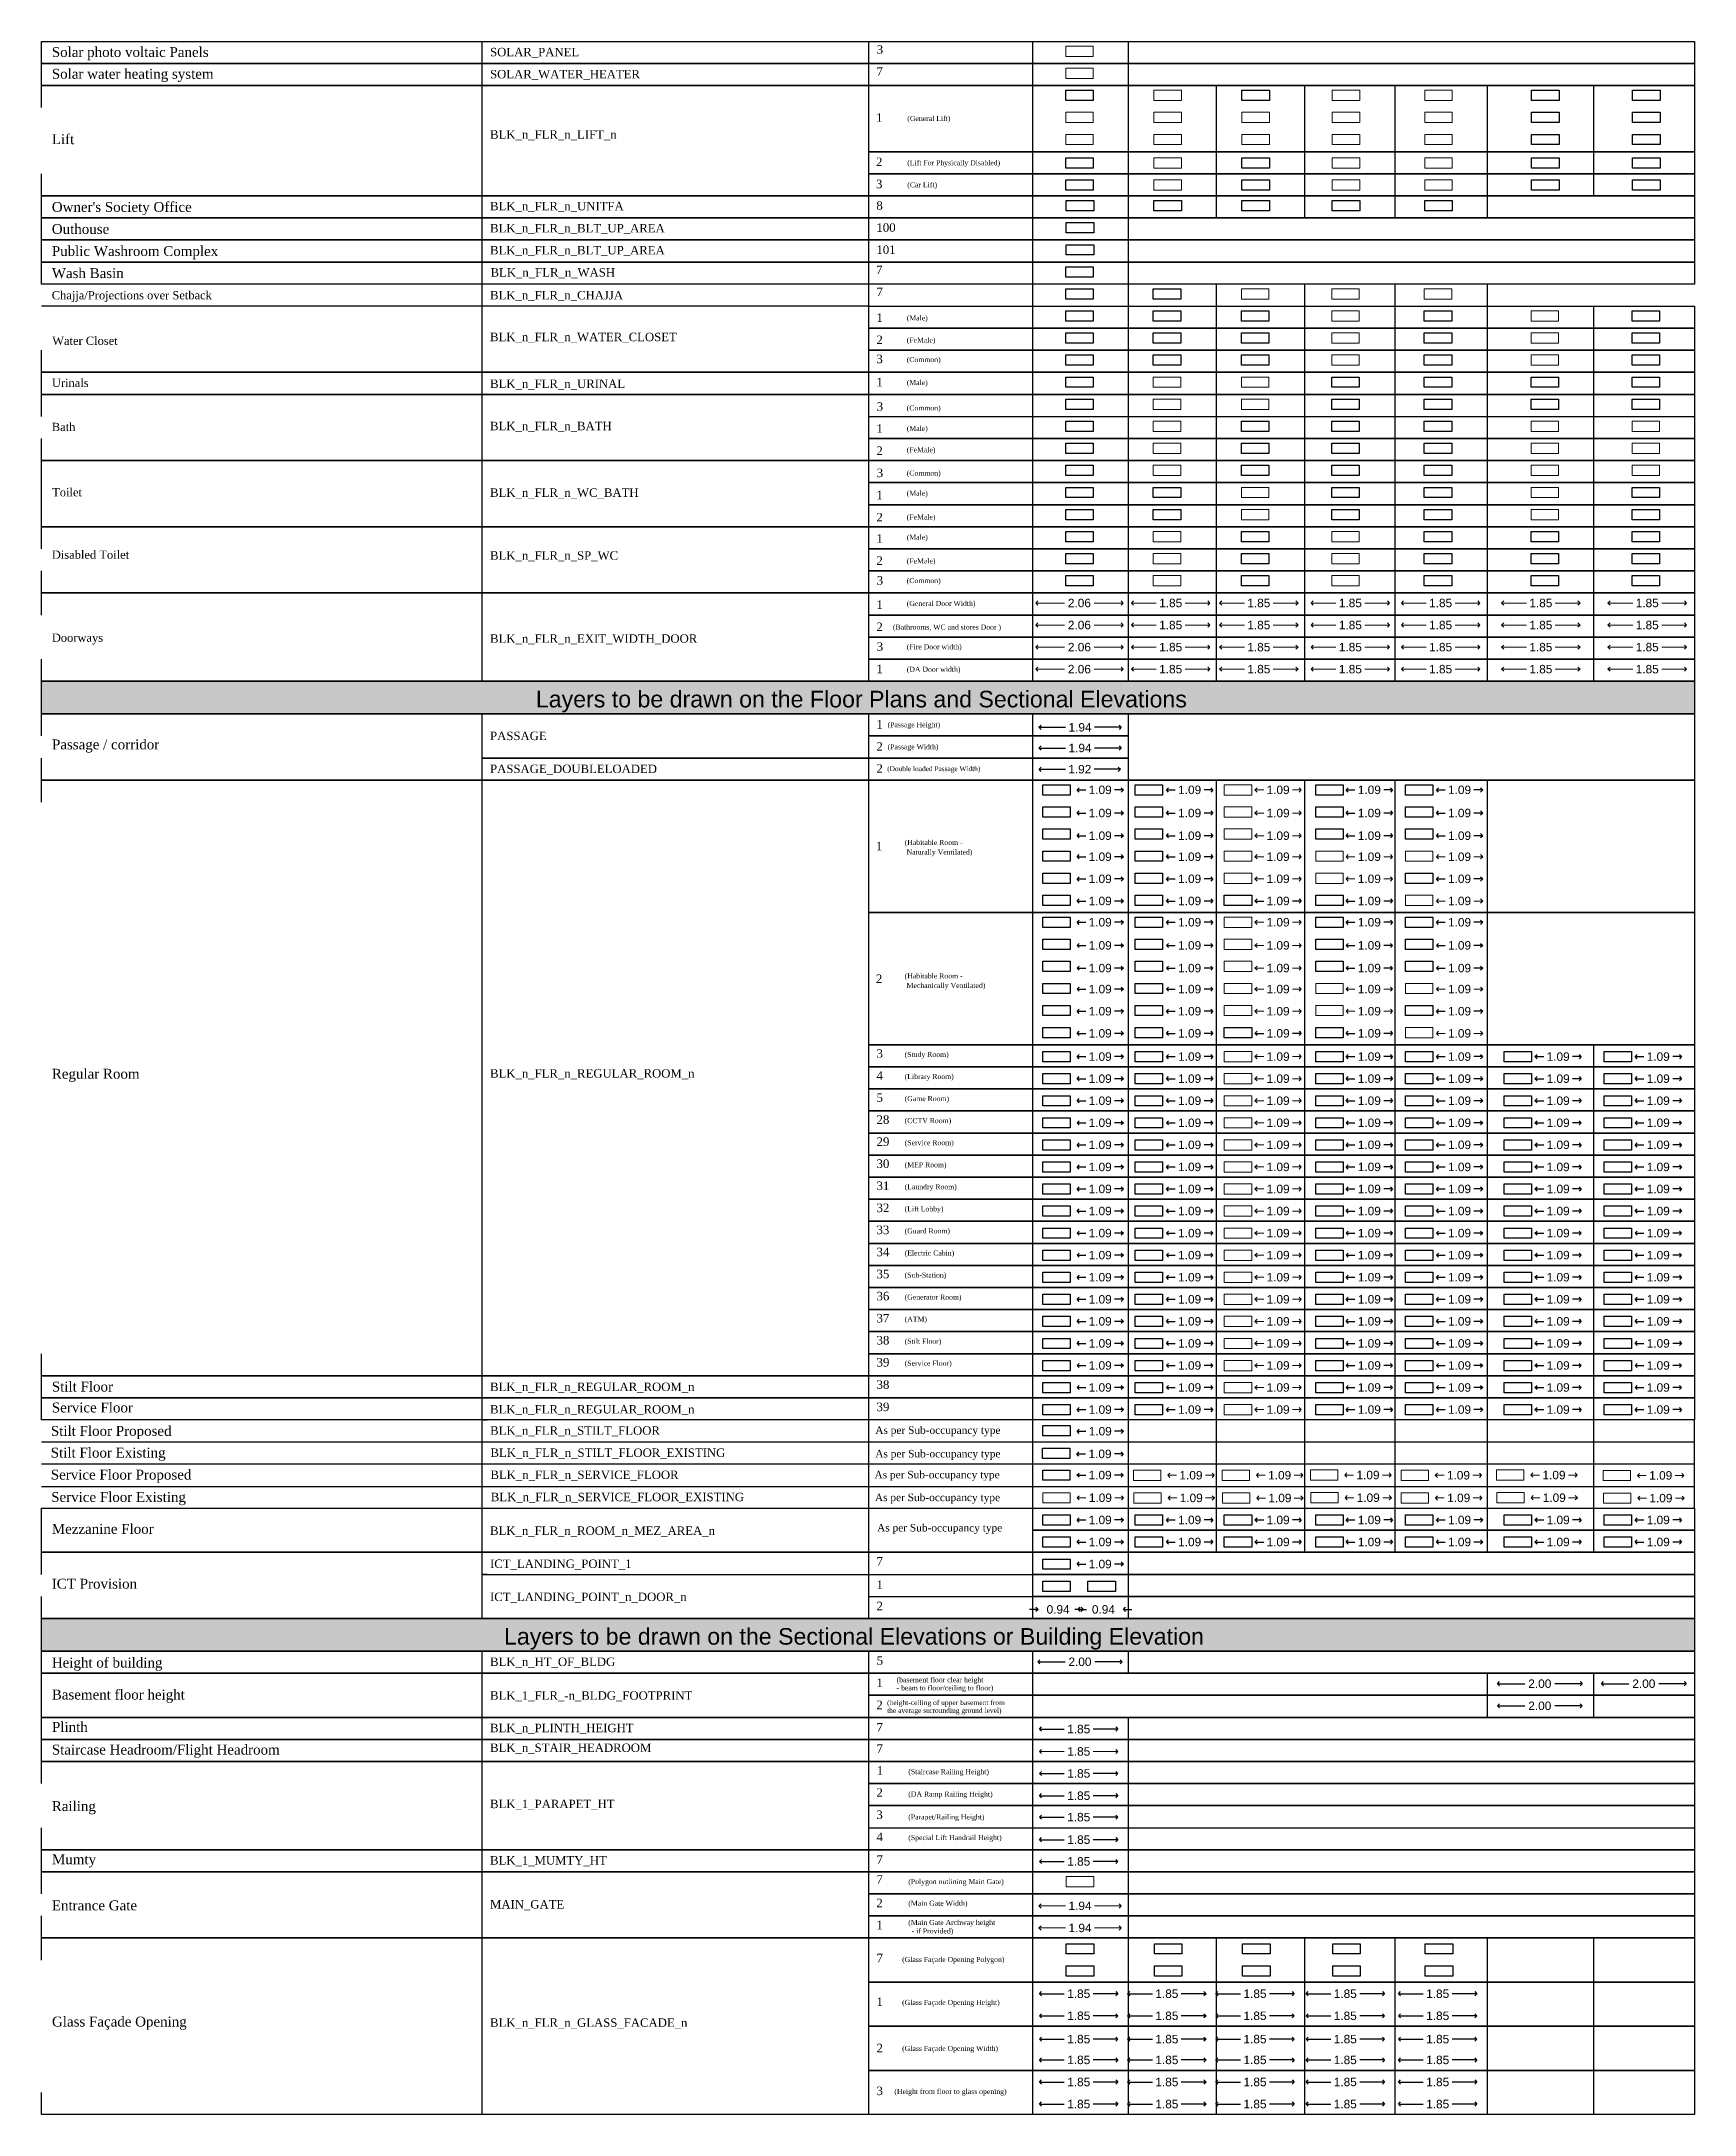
# Model space of a CAD drawing. Header units: millimetres. Extents: x -9481 to -9286, y 28723 to 28853.
# Drawn here: x -9481.26 to -9442.23, y 28737.18 to 28786.11 of the extents above; entities that cross this region are included whole.
import ezdxf

# ---------------------------------------------------------------- set-up
doc = ezdxf.new("R2010")
doc.units = ezdxf.units.MM
doc.header["$PDMODE"] = 34
doc.header["$PDSIZE"] = -15
doc.linetypes.add('CONTINULUS', pattern=[0])
doc.linetypes.add('DASHED', pattern=[0.75, 0.5, -0.25])
for name, color, linetype, lineweight in [('BLK_1_FLR_-1_BATH', 7, 'Continuous', 0), ('BLK_1_FLR_-1_EXIT_WIDTH_DOOR', 7, 'Continuous', 0), ('BLK_1_FLR_-1_SERVICE_FLOOR', 7, 'Continuous', 0), ('BLK_1_FLR_-1_SERVICE_FLOOR_EXISTING', 7, 'Continuous', 0), ('BLK_1_FLR_-1_WATER_CLOSET', 7, 'Continuous', 0), ('BLK_1_FLR_-1_WC_BATH', 7, 'Continuous', 0), ('BLK_1_FLR_-2_BATH', 7, 'Continuous', 0), ('BLK_1_FLR_-2_EXIT_WIDTH_DOOR', 7, 'Continuous', 0), ('BLK_1_FLR_-2_SERVICE_FLOOR', 7, 'Continuous', 0), ('BLK_1_FLR_-2_SERVICE_FLOOR_EXISTING', 7, 'Continuous', 0), ('BLK_1_FLR_0_EXIT_WIDTH_DOOR', 7, 'Continuous', 0), ('BLK_1_FLR_0_LIFT_2', 1, 'DASHED', 9), ('BLK_1_FLR_0_LIFT_3', 1, 'DASHED', 9), ('BLK_1_FLR_1_BATH', 7, 'Continuous', 0), ('BLK_1_FLR_1_EXIT_WIDTH_DOOR', 7, 'Continuous', 0), ('BLK_1_FLR_1_LIFT_1', 7, 'Continuous', 0), ('BLK_1_FLR_1_LIFT_2', 1, 'DASHED', 9), ('BLK_1_FLR_1_LIFT_3', 1, 'DASHED', 9), ('BLK_1_FLR_1_SERVICE_FLOOR_EXISTING', 7, 'Continuous', 0), ('BLK_1_FLR_1_SP_WC', 7, 'Continuous', 0), ('BLK_1_FLR_1_URINAL', 7, 'Continuous', 0), ('BLK_1_FLR_2_CHAJJA', 7, 'Continuous', 0), ('BLK_1_FLR_2_EXIT_WIDTH_DOOR', 7, 'Continuous', 0), ('BLK_1_FLR_2_LIFT_2', 1, 'DASHED', 9), ('BLK_1_FLR_2_LIFT_3', 1, 'DASHED', 9), ('BLK_1_FLR_2_REGULAR_ROOM_1', 7, 'Continuous', 0), ('BLK_1_FLR_2_REGULAR_ROOM_2', 7, 'Continuous', 0), ('BLK_1_FLR_2_REGULAR_ROOM_3', 7, 'Continuous', 0), ('BLK_1_FLR_2_REGULAR_ROOM_4', 7, 'Continuous', 0), ('BLK_1_FLR_2_REGULAR_ROOM_5', 7, 'Continuous', 0), ('BLK_1_FLR_2_SERVICE_FLOOR', 7, 'Continuous', 0), ('BLK_1_FLR_2_SERVICE_FLOOR_EXISTING', 7, 'Continuous', 0), ('BLK_1_FLR_2_URINAL', 7, 'Continuous', 0), ('BLK_1_FLR_2_WC_BATH', 7, 'Continuous', 0), ('BLK_1_FLR_3_CHAJJA', 7, 'Continuous', 0), ('BLK_1_FLR_3_EXIT_WIDTH_DOOR', 7, 'Continuous', 0), ('BLK_1_FLR_3_LIFT_1', 7, 'Continuous', 0), ('BLK_1_FLR_3_LIFT_2', 1, 'DASHED', 9), ('BLK_1_FLR_3_REGULAR_ROOM', 7, 'Continuous', 0), ('BLK_1_FLR_3_REGULAR_ROOM_5', 7, 'Continuous', 0), ('BLK_1_FLR_3_SERVICE_FLOOR', 7, 'Continuous', 0), ('BLK_1_FLR_3_SERVICE_FLOOR_EXISTING', 7, 'Continuous', 0), ('BLK_1_FLR_3_SP_WC', 7, 'Continuous', 0), ('BLK_1_FLR_3_WATER_CLOSET', 7, 'Continuous', 0), ('BLK_1_FLR_4_CHAJJA', 7, 'Continuous', 0), ('BLK_1_FLR_4_EXIT_WIDTH_DOOR', 7, 'Continuous', 0), ('BLK_1_FLR_4_LIFT_1', 7, 'Continuous', 0), ('BLK_1_FLR_4_LIFT_2', 1, 'DASHED', 9), ('BLK_1_FLR_4_LIFT_3', 1, 'DASHED', 9), ('BLK_1_FLR_4_REGULAR_ROOM_4', 7, 'Continuous', 0), ('BLK_1_FLR_4_REGULAR_ROOM_6', 7, 'Continuous', 0), ('BLK_1_FLR_4_SERVICE_FLOOR', 7, 'Continuous', 0), ('BLK_1_FLR_4_SERVICE_FLOOR_EXISTING', 7, 'Continuous', 0), ('BLK_1_FLR_5_SERVICE_FLOOR', 7, 'Continuous', 0), ('BLK_1_FLR_5_SERVICE_FLOOR_EXISTING', 7, 'Continuous', 0), ('BLK_1_STAIR_HEADROOM', 7, 'Continuous', 0), ('MAIN_GATE', 7, 'Continuous', 0), ('PLAN', 7, 'Continuous', 40), ('SOLAR_PANEL', 7, 'Continuous', 0), ('SOLAR_WATER_HEATER', 7, 'Continuous', 0)]:
    doc.layers.add(name, color=color, linetype=linetype, lineweight=lineweight)
for name, color, linetype, plot in [('BLK_1_FLR_-1_BLDG_FOOTPRINT', 7, 'Continuous', False), ('BLK_1_FLR_-1_LIFT_1', 7, 'Continuous', False), ('BLK_1_FLR_-1_LIFT_2', 7, 'Continuous', False), ('BLK_1_FLR_-1_LIFT_3', 7, 'Continuous', False), ('BLK_1_FLR_-1_REGULAR_ROOM_1', 7, 'Continuous', False), ('BLK_1_FLR_-1_SP_WC', 4, 'Continuous', False), ('BLK_1_FLR_-1_URINAL', 4, 'Continuous', False), ('BLK_1_FLR_-2_BLDG_FOOTPRINT', 7, 'Continuous', False), ('BLK_1_FLR_-2_LIFT_1', 7, 'Continuous', False), ('BLK_1_FLR_-2_LIFT_2', 7, 'Continuous', False), ('BLK_1_FLR_-2_LIFT_3', 7, 'Continuous', False), ('BLK_1_FLR_-2_REGULAR_ROOM_1', 7, 'Continuous', False), ('BLK_1_FLR_-2_SP_WC', 1, 'Continuous', False), ('BLK_1_FLR_-2_URINAL', 7, 'Continuous', False), ('BLK_1_FLR_-2_WATER_CLOSET', 6, 'Continuous', False), ('BLK_1_FLR_-2_WC_BATH', 7, 'Continuous', False), ('BLK_1_FLR_0_BLT_UP_AREA', 25, 'Continuous', False), ('BLK_1_FLR_0_LIFT_1', 7, 'Continuous', False), ('BLK_1_FLR_0_REGULAR_ROOM_1', 1, 'Continuous', False), ('BLK_1_FLR_0_REGULAR_ROOM_2', 7, 'Continuous', False), ('BLK_1_FLR_0_REGULAR_ROOM_3', 7, 'Continuous', False), ('BLK_1_FLR_0_REGULAR_ROOM_4', 7, 'Continuous', False), ('BLK_1_FLR_0_REGULAR_ROOM_5', 7, 'Continuous', False), ('BLK_1_FLR_0_REGULAR_ROOM_6', 7, 'Continuous', False), ('BLK_1_FLR_0_SP_WC', 7, 'Continuous', False), ('BLK_1_FLR_0_URINAL', 4, 'Continuous', False), ('BLK_1_FLR_0_WC_BATH', 4, 'Continuous', False), ('BLK_1_FLR_1_REGULAR_ROOM_1', 7, 'Continuous', False), ('BLK_1_FLR_1_REGULAR_ROOM_2', 7, 'Continuous', False), ('BLK_1_FLR_1_REGULAR_ROOM_6', 7, 'Continuous', False), ('BLK_1_FLR_1_WATER_CLOSET', 1, 'Continuous', False), ('BLK_1_FLR_1_WC_BATH', 4, 'Continuous', False), ('BLK_1_FLR_2_BATH', 7, 'Continuous', False), ('BLK_1_FLR_2_LIFT_1', 7, 'Continuous', False), ('BLK_1_FLR_2_REGULAR_ROOM_6', 7, 'Continuous', False), ('BLK_1_FLR_2_SP_WC', 4, 'Continuous', False), ('BLK_1_FLR_2_WATER_CLOSET', 4, 'Continuous', False), ('BLK_1_FLR_3_BATH', 25, 'Continuous', False), ('BLK_1_FLR_3_REGULAR_ROOM_2', 7, 'Continuous', False), ('BLK_1_FLR_3_REGULAR_ROOM_3', 7, 'Continuous', False), ('BLK_1_FLR_3_REGULAR_ROOM_6', 7, 'Continuous', False), ('BLK_1_FLR_3_URINAL', 4, 'Continuous', False), ('BLK_1_FLR_3_WC_BATH', 4, 'Continuous', False), ('BLK_1_FLR_4_BATH', 25, 'Continuous', False), ('BLK_1_FLR_4_REGULAR_ROOM_1', 7, 'Continuous', False), ('BLK_1_FLR_4_REGULAR_ROOM_2', 7, 'Continuous', False), ('BLK_1_FLR_4_REGULAR_ROOM_3', 7, 'Continuous', False), ('BLK_1_FLR_4_REGULAR_ROOM_5', 7, 'Continuous', False), ('BLK_1_FLR_4_SP_WC', 4, 'Continuous', False), ('BLK_1_FLR_4_URINAL', 7, 'Continuous', False), ('BLK_1_FLR_4_WATER_CLOSET', 4, 'Continuous', False), ('BLK_1_FLR_4_WC_BATH', 25, 'Continuous', False), ('BLK_1_HT_OF_BLDG', 5, 'Continuous', False), ('BLK_1_PARAPET_HT', 7, 'Continuous', False), ('PASSAGE', 7, 'Continuous', False)]:
    doc.layers.add(name, color=color, linetype=linetype, plot=plot)
for name, color, linetype in [('BLK_1_FLR_-1_ROOM_1_MEZ_AREA_1', 11, 'Continuous'), ('BLK_1_FLR_-1_ROOM_2_MEZ_AREA_1', 11, 'Continuous'), ('BLK_1_FLR_-2_ROOM_1_MEZ_AREA_1', 11, 'Continuous'), ('BLK_1_FLR_-2_ROOM_2_MEZ_AREA_1', 11, 'Continuous'), ('BLK_1_FLR_0_BATH', 7, 'Continuous'), ('BLK_1_FLR_0_CHAJJA', 7, 'Continuous'), ('BLK_1_FLR_0_GLASS_FACADE_1', 7, 'Continuous'), ('BLK_1_FLR_0_GLASS_FACADE_2', 7, 'Continuous'), ('BLK_1_FLR_0_ROOM_1_MEZ_AREA_1', 11, 'Continuous'), ('BLK_1_FLR_0_ROOM_2_MEZ_AREA_1', 11, 'Continuous'), ('BLK_1_FLR_0_STILT_FLOOR', 7, 'Continuous'), ('BLK_1_FLR_0_STILT_FLOOR_EXISTING', 7, 'Continuous'), ('BLK_1_FLR_0_UNITFA', 7, 'Continuous'), ('BLK_1_FLR_0_WASH', 7, 'Continuous'), ('BLK_1_FLR_0_WATER_CLOSET', 7, 'Continuous'), ('BLK_1_FLR_1_CHAJJA', 7, 'Continuous'), ('BLK_1_FLR_1_GLASS_FACADE_1', 7, 'Continuous'), ('BLK_1_FLR_1_GLASS_FACADE_2', 7, 'Continuous'), ('BLK_1_FLR_1_REGULAR_ROOM_3', 7, 'Continuous'), ('BLK_1_FLR_1_REGULAR_ROOM_4', 7, 'Continuous'), ('BLK_1_FLR_1_REGULAR_ROOM_5', 7, 'Continuous'), ('BLK_1_FLR_1_ROOM_1_MEZ_AREA_1', 11, 'Continuous'), ('BLK_1_FLR_1_ROOM_2_MEZ_AREA_1', 11, 'Continuous'), ('BLK_1_FLR_1_SERVICE_FLOOR', 7, 'Continuous'), ('BLK_1_FLR_1_UNITFA', 7, 'Continuous'), ('BLK_1_FLR_2_GLASS_FACADE_1', 7, 'Continuous'), ('BLK_1_FLR_2_GLASS_FACADE_2', 7, 'Continuous'), ('BLK_1_FLR_2_ROOM_1_MEZ_AREA_1', 11, 'Continuous'), ('BLK_1_FLR_2_ROOM_2_MEZ_AREA_1', 11, 'Continuous'), ('BLK_1_FLR_2_UNITFA', 7, 'Continuous'), ('BLK_1_FLR_3_GLASS_FACADE_1', 7, 'Continuous'), ('BLK_1_FLR_3_GLASS_FACADE_2', 7, 'Continuous'), ('BLK_1_FLR_3_REGULAR_ROOM_1', 7, 'Continuous'), ('BLK_1_FLR_3_ROOM_1_MEZ_AREA_1', 11, 'Continuous'), ('BLK_1_FLR_3_ROOM_2_MEZ_AREA_1', 11, 'Continuous'), ('BLK_1_FLR_3_UNITFA', 7, 'Continuous'), ('BLK_1_FLR_4_GLASS_FACADE_1', 7, 'Continuous'), ('BLK_1_FLR_4_GLASS_FACADE_2', 7, 'Continuous'), ('BLK_1_FLR_4_ROOM_1_MEZ_AREA_1', 11, 'Continuous'), ('BLK_1_FLR_4_ROOM_2_MEZ_AREA_1', 11, 'Continuous'), ('BLK_1_FLR_4_UNITFA', 7, 'Continuous'), ('BLK_1_MUMTY_HT', 7, 'Continuous'), ('BLK_1_PLANTATION_GREENSTRIP', 7, 'Continuous'), ('BLK_1_PLINTH_HEIGHT', 7, 'Continuous'), ('HATCH', 7, 'Continuous'), ('ICT_LANDING_POINT_1', 7, 'Continuous'), ('ICT_LANDING_POINT_1_DOOR_1', 7, 'Continuous'), ('ICT_LANDING_POINT_1_DOOR_2', 7, 'Continuous'), ('PASSAGE_DOUBLELOADED', 7, 'Continuous')]:
    doc.layers.add(name, color=color, linetype=linetype)
doc.styles.add('Arial', font='arial.ttf', dxfattribs={"height": 0.2})
doc.styles.add('MtXpl_Georgia', font='georgiab.ttf')
doc.styles.get("Standard").update_dxf_attribs({"font": 'arial.ttf', "height": 0.25})
doc.styles.add('style2', font='arial.ttf', dxfattribs={"height": 0.3})
doc.dimstyles.new('INT DIM', dxfattribs={"dimtxt": 0.3, "dimasz": 0.1, "dimexe": 0.18, "dimexo": 0.0625, "dimgap": 0.09, "dimtad": 0, "dimzin": 0, "dimdsep": 46, "dimtxsty": 'style2', "dimblk": 'OPEN90', "dimcen": 0.09, "dimse1": 1, "dimse2": 1, "dimclrd": 250, "dimclrt": 256, "dimadec": 0, "dimazin": 0, "dimtfac": 1, "dimtofl": 0, "dimtmove": 0, "dimatfit": 3, "dimfxl": 0, "dimtolj": 1, "dimtzin": 0, "dimlwd": -1, "dimarcsym": 0})

msp = doc.modelspace()

# ---------------------------------------------------------------- texts
at = {"linetype": 'CONTINULUS', "style": 'MtXpl_Georgia'}
for s, height, p in [('Solar photo voltaic Panels', 0.23406, (-9481.013, 28785.739)), ('SOLAR_PANEL', 0.19901, (-9470.667, 28785.756)), ('3', 0.201, (-9461.538, 28785.816)), ('Solar water heating system', 0.23406, (-9481.013, 28785.225)), ('SOLAR_WATER_HEATER', 0.19901, (-9470.667, 28785.235)), ('7', 0.201, (-9461.543, 28785.297)), ('1', 0.201, (-9461.555, 28784.209)), ('(General Lift)', 0.11941, (-9460.816, 28784.229)), ('Lift', 0.2341, (-9481.013, 28783.682)), ('BLK_n_FLR_n_LIFT_n', 0.19901, (-9470.667, 28783.811)), ('2', 0.201, (-9461.555, 28783.163)), ('(Lift For Physically Disabled)', 0.11941, (-9460.816, 28783.183)), ('3', 0.201, (-9461.555, 28782.642)), ('(Car Lift)', 0.1194, (-9460.816, 28782.662)), ("Owner's Society Office", 0.23406, (-9481.013, 28782.083)), ('BLK_n_FLR_n_UNITFA', 0.19901, (-9470.667, 28782.12)), ('8', 0.201, (-9461.547, 28782.133)), ('Outhouse', 0.2341, (-9481.013, 28781.563)), ('BLK_n_FLR_n_BLT_UP_AREA', 0.19901, (-9470.667, 28781.599)), ('100', 0.2012, (-9461.547, 28781.612)), ('Public Washroom Complex', 0.23406, (-9481.013, 28781.042)), ('BLK_n_FLR_n_BLT_UP_AREA', 0.19901, (-9470.667, 28781.079)), ('101', 0.2012, (-9461.547, 28781.091)), ('Wash Basin ', 0.23406, (-9481.013, 28780.521)), ('BLK_n_FLR_n_WASH', 0.19901, (-9470.655, 28780.556)), ('7', 0.201, (-9461.555, 28780.616)), ('7', 0.201, (-9461.543, 28780.096)), ('Chajja/Projections over Setback', 0.19505, (-9481.014, 28780.019)), ('BLK_n_FLR_n_CHAJJA', 0.19901, (-9470.667, 28780.018)), ('1', 0.201, (-9461.547, 28779.486)), ('(Male)', 0.1194, (-9460.829, 28779.521)), ('Water Closet', 0.19505, (-9481.004, 28778.945)), ('BLK_n_FLR_n_WATER_CLOSET', 0.19901, (-9470.667, 28779.032)), ('2', 0.201, (-9461.546, 28778.963)), ('(FeMale)', 0.1194, (-9460.829, 28778.998)), ('3', 0.201, (-9461.546, 28778.512)), ('(Common)', 0.1194, (-9460.829, 28778.538)), ('Urinals', 0.1951, (-9481.012, 28777.951)), ('BLK_n_FLR_n_URINAL', 0.19901, (-9470.667, 28777.927)), ('1', 0.201, (-9461.547, 28777.965)), ('(Male)', 0.1194, (-9460.829, 28777.996)), ('3', 0.201, (-9461.538, 28777.392)), ('(Common)', 0.1194, (-9460.829, 28777.397)), ('Bath', 0.1951, (-9481.013, 28776.91)), ('BLK_n_FLR_n_BATH', 0.19901, (-9470.667, 28776.93)), ('1', 0.201, (-9461.547, 28776.869)), ('(Male)', 0.1194, (-9460.829, 28776.913)), ('2', 0.201, (-9461.546, 28776.346)), ('(FeMale)', 0.1194, (-9460.829, 28776.409)), ('3', 0.201, (-9461.538, 28775.823)), ('(Common)', 0.1194, (-9460.829, 28775.859)), ('Toilet', 0.1951, (-9481.006, 28775.369)), ('BLK_n_FLR_n_WC_BATH', 0.19901, (-9470.667, 28775.358)), ('1', 0.201, (-9461.547, 28775.3)), ('(Male)', 0.1194, (-9460.829, 28775.382)), ('2', 0.201, (-9461.546, 28774.777)), ('(FeMale)', 0.1194, (-9460.829, 28774.823)), ('1', 0.201, (-9461.547, 28774.274)), ('(Male)', 0.1194, (-9460.829, 28774.345)), ('Disabled Toilet', 0.19505, (-9481.013, 28773.896)), ('BLK_n_FLR_n_SP_WC', 0.19901, (-9470.667, 28773.874)), ('2', 0.201, (-9461.546, 28773.752)), ('(FeMale)', 0.1194, (-9460.829, 28773.786)), ('3', 0.201, (-9461.538, 28773.286)), ('(Common)', 0.1194, (-9460.829, 28773.322)), ('1', 0.201, (-9461.547, 28772.713)), ('(General Door Width)', 0.11941, (-9460.829, 28772.783)), ('Doorways', 0.1951, (-9481.013, 28771.936)), ('BLK_n_FLR_n_EXIT_WIDTH_DOOR', 0.19901, (-9470.667, 28771.914)), ('2', 0.201, (-9461.546, 28772.19)), ('3', 0.201, (-9461.538, 28771.724)), ('(Bathrooms, WC and stores Door )', 0.11941, (-9461.156, 28772.224)), ('(Fire Door width)', 0.11941, (-9460.829, 28771.76)), ('1', 0.201, (-9461.547, 28771.196)), ('(DA Door width)', 0.11941, (-9460.829, 28771.228)), ('1', 0.201, (-9461.547, 28769.889)), ('(Passage Height)', 0.11941, (-9461.281, 28769.92)), ('Passage / corridor', 0.23406, (-9481.009, 28769.398)), ('PASSAGE', 0.199, (-9470.667, 28769.617)), ('2', 0.201, (-9461.546, 28769.366)), ('(Passage Width)', 0.11941, (-9461.281, 28769.399)), ('PASSAGE_DOUBLELOADED', 0.19901, (-9470.667, 28768.839)), ('2', 0.201, (-9461.546, 28768.846)), ('(Double loaded Passage Width)', 0.11344, (-9461.291, 28768.884)), ('1', 0.201, (-9461.558, 28767.016)), ('(Habitable Room -', 0.11941, (-9460.878, 28767.142)), (' Naturally Ventilated)', 0.11941, (-9460.878, 28766.916)), ('(Habitable Room -', 0.11941, (-9460.878, 28763.992)), ('2', 0.201, (-9461.558, 28763.884)), (' Mechanically Ventilated)', 0.11941, (-9460.878, 28763.766)), ('3', 0.201, (-9461.543, 28762.121)), ('(Study Room)', 0.11941, (-9460.878, 28762.138)), ('Regular Room', 0.23406, (-9481.013, 28761.625)), ('BLK_n_FLR_n_REGULAR_ROOM_n', 0.19901, (-9470.667, 28761.65)), ('4', 0.201, (-9461.543, 28761.6)), ('(Library Room)', 0.11941, (-9460.878, 28761.617)), ('5', 0.201, (-9461.543, 28761.08)), ('(Game Room)', 0.11941, (-9460.878, 28761.096)), ('28', 0.2012, (-9461.543, 28760.559)), ('(CCTV Room)', 0.11941, (-9460.878, 28760.576)), ('29', 0.2012, (-9461.543, 28760.038)), ('30', 0.2012, (-9461.543, 28759.518)), ('(Service Room)', 0.11941, (-9460.878, 28760.055)), ('(MEP Room)', 0.1194, (-9460.878, 28759.534)), ('31', 0.2012, (-9461.543, 28758.997)), ('(Laundry Room)', 0.11941, (-9460.878, 28759.014)), ('32', 0.2012, (-9461.543, 28758.476)), ('(Lift Lobby)', 0.11941, (-9460.878, 28758.493)), ('33', 0.2012, (-9461.543, 28757.956)), ('(Guard Room)', 0.11941, (-9460.878, 28757.973)), ('34', 0.2012, (-9461.543, 28757.435)), ('(Electric Cabin)', 0.11941, (-9460.878, 28757.452)), ('35', 0.2012, (-9461.543, 28756.915)), ('(Sub-Station)', 0.11941, (-9460.878, 28756.931)), ('36', 0.2012, (-9461.543, 28756.394)), ('(Generator Room)', 0.11941, (-9460.878, 28756.411)), ('37', 0.2012, (-9461.543, 28755.873)), ('(ATM)', 0.1194, (-9460.878, 28755.89)), ('38', 0.2012, (-9461.543, 28755.353)), ('(Stilt Floor)', 0.11941, (-9460.878, 28755.369)), ('39', 0.2012, (-9461.543, 28754.832)), ('(Service Floor)', 0.11941, (-9460.878, 28754.849)), ('Stilt Floor', 0.23406, (-9481.013, 28754.241)), ('BLK_n_FLR_n_REGULAR_ROOM_n', 0.19901, (-9470.667, 28754.253)), ('38', 0.2012, (-9461.543, 28754.305)), ('Service Floor', 0.23406, (-9481.013, 28753.748)), ('BLK_n_FLR_n_REGULAR_ROOM_n', 0.19901, (-9470.667, 28753.724)), ('39', 0.2012, (-9461.543, 28753.779)), ('Stilt Floor Proposed', 0.23406, (-9481.035, 28753.196)), ('BLK_n_FLR_n_STILT_FLOOR', 0.19901, (-9470.665, 28753.222)), ('As per Sub-occupancy type', 0.17748, (-9461.572, 28753.242)), ('Stilt Floor Existing', 0.23406, (-9481.038, 28752.683)), ('BLK_n_FLR_n_STILT_FLOOR_EXISTING', 0.19901, (-9470.656, 28752.699)), ('As per Sub-occupancy type', 0.17748, (-9461.572, 28752.687)), ('Service Floor Proposed', 0.23406, (-9481.037, 28752.164)), ('BLK_n_FLR_n_SERVICE_FLOOR', 0.19901, (-9470.658, 28752.177)), ('As per Sub-occupancy type', 0.17748, (-9461.59, 28752.193)), ('Service Floor Existing', 0.23406, (-9481.028, 28751.636)), ('BLK_n_FLR_n_SERVICE_FLOOR_EXISTING', 0.19901, (-9470.649, 28751.654)), ('As per Sub-occupancy type', 0.17748, (-9461.581, 28751.655)), ('Mezzanine Floor', 0.23406, (-9481.013, 28750.883)), ('BLK_n_FLR_n_ROOM_n_MEZ_AREA_n', 0.19901, (-9470.667, 28750.859)), ('As per Sub-occupancy type', 0.17748, (-9461.529, 28750.939)), ('ICT_LANDING_POINT_1', 0.19901, (-9470.667, 28750.078)), ('7', 0.201, (-9461.543, 28750.133)), ('ICT Provision', 0.23406, (-9481.013, 28749.589)), ('ICT_LANDING_POINT_n_DOOR_n', 0.19901, (-9470.667, 28749.297)), ('1', 0.201, (-9461.543, 28749.581)), ('2', 0.201, (-9461.543, 28749.08)), ('Height of building', 0.23406, (-9481.013, 28747.728)), ('BLK_n_HT_OF_BLDG', 0.19901, (-9470.667, 28747.764)), ('5', 0.201, (-9461.539, 28747.794)), ('1', 0.201, (-9461.547, 28747.266)), ('(basement floor clear height', 0.11941, (-9461.07, 28747.379)), ('Basement floor height', 0.23406, (-9481.013, 28746.973)), ('BLK_1_FLR_-n_BLDG_FOOTPRINT', 0.19901, (-9470.667, 28746.968)), ('- beam to floor/ceiling to floor)', 0.11941, (-9461.07, 28747.188)), ('2', 0.201, (-9461.547, 28746.745)), ('the average surrounding ground level)', 0.11582, (-9461.293, 28746.657)), ('(height-ceiling of upper basement from ', 0.11582, (-9461.293, 28746.842)), ('Plinth', 0.2341, (-9481.009, 28746.208)), ('BLK_n_PLINTH_HEIGHT', 0.19901, (-9470.667, 28746.202)), ('7', 0.201, (-9461.543, 28746.218)), ('Staircase Headroom/Flight Headroom', 0.23406, (-9481.013, 28745.674)), ('BLK_n_STAIR_HEADROOM', 0.19901, (-9470.667, 28745.735)), ('7', 0.201, (-9461.543, 28745.714)), ('1', 0.201, (-9461.538, 28745.2)), ('(Staircase Railing Height)', 0.11941, (-9460.792, 28745.21)), ('Railing', 0.2341, (-9481.013, 28744.34)), ('BLK_1_PARAPET_HT', 0.19901, (-9470.667, 28744.409)), ('2', 0.201, (-9461.546, 28744.677)), ('(DA Ramp Railing Height)', 0.11941, (-9460.792, 28744.682)), ('3', 0.201, (-9461.547, 28744.154)), ('(Parapet/Railing Height)', 0.11941, (-9460.792, 28744.142)), ('4', 0.201, (-9461.543, 28743.631)), ('(Special Lift Handrail Height)', 0.11941, (-9460.792, 28743.655)), ('Mumty', 0.2341, (-9481.009, 28743.085)), ('BLK_1_MUMTY_HT', 0.19901, (-9470.667, 28743.078)), ('7', 0.201, (-9461.543, 28743.095)), ('7', 0.201, (-9461.547, 28742.626)), ('(Polygon outlining Main Gate)', 0.11941, (-9460.792, 28742.617)), ('Entrance Gate', 0.23406, (-9481.013, 28741.997)), ('MAIN_GATE', 0.199, (-9470.667, 28742.04)), ('2', 0.201, (-9461.547, 28742.07)), ('(Main Gate Width)', 0.11941, (-9460.792, 28742.104)), ('1', 0.201, (-9461.547, 28741.549)), ('(Main Gate Archway height ', 0.11941, (-9460.792, 28741.652)), ('- if Provided)', 0.11941, (-9460.712, 28741.451)), ('7', 0.201, (-9461.543, 28740.771)), ('(Glass Façade Opening Polygon)', 0.11941, (-9460.939, 28740.779)), ('1', 0.201, (-9461.543, 28739.741)), ('(Glass Façade Opening Height)', 0.11941, (-9460.939, 28739.765)), ('Glass Façade Opening', 0.23406, (-9481.009, 28739.255)), ('BLK_n_FLR_n_GLASS_FACADE_n', 0.19901, (-9470.667, 28739.248)), ('2', 0.201, (-9461.543, 28738.647)), ('(Glass Façade Opening Width)', 0.11941, (-9460.939, 28738.679)), ('3', 0.201, (-9461.543, 28737.636)), ('(Height from floor to glass opening)', 0.11941, (-9461.121, 28737.663))]:
    msp.add_text(s, height=height, dxfattribs=at).set_placement(p)

# ---------------------------------------------------------------- blocks, each defined once
blk = doc.blocks.new('J4')
at = {"layer": 'HATCH', "linetype": 'CONTINULUS', "ltscale": 0.05}
h = blk.add_hatch(color=241, dxfattribs=at)
h.dxf.hatch_style = 1
h.paths.add_polyline_path([(-9435.455, 28796.771), (-9435.455, 28795.998), (-9396.427, 28795.998), (-9396.427, 28796.771)])
blk.add_lwpolyline([(-9435.455, 28796.771), (-9396.427, 28796.771), (-9396.427, 28795.998), (-9435.455, 28795.998), (-9435.455, 28796.771)], close=True)
at = {"color": 18, "insert": (-9424.534, 28796.544), "char_height": 0.39118, "attachment_point": 1}
blk.add_mtext_dynamic_manual_height_columns('Layers to be drawn on the Sectional Elevations or Building Elevation', width=18.54654, gutter_width=1.633, heights=[0], dxfattribs=at)
blk = doc.blocks.new('_Open90')
at = {"layer": 'PLAN', "color": 0, "lineweight": -2}
for p, q in [((0, 0), (-1, 0)), ((-0.5, 0.5), (0, 0)), ((0, 0), (-0.5, -0.5))]:
    blk.add_line(p, q, dxfattribs=at)
blk = doc.blocks.new('*D226')
at = {"layer": 'BLK_1_HT_OF_BLDG', "color": 250}
for p, q in [((-9457.638, 28747.862), (-9457.091, 28747.862)), ((-9455.842, 28747.862), (-9456.389, 28747.862))]:
    blk.add_line(p, q, dxfattribs=at)
at = {"layer": 'Defpoints', "color": 0}
for p in [(-9457.738, 28748.048), (-9455.742, 28748.048), (-9455.742, 28747.862)]:
    blk.add_point(p, dxfattribs=at)
at = {"layer": 'BLK_1_HT_OF_BLDG', "color": 250, "xscale": 0.1, "yscale": 0.1, "zscale": 0.1, "rotation": 180}
blk.add_blockref('_Open90', (-9457.738, 28747.862), dxfattribs=at)
at = {"layer": 'BLK_1_HT_OF_BLDG', "color": 250, "xscale": 0.1, "yscale": 0.1, "zscale": 0.1}
blk.add_blockref('_Open90', (-9455.742, 28747.862), dxfattribs=at)
at = {"layer": 'BLK_1_HT_OF_BLDG', "linetype": 'CONTINULUS', "ltscale": 0.05, "insert": (-9456.74, 28747.862), "char_height": 0.2, "attachment_point": 5, "style": 'Arial'}
blk.add_mtext('\\A1;2.00', dxfattribs=at)
blk = doc.blocks.new('*D227')
at = {"layer": 'BLK_1_FLR_-1_BLDG_FOOTPRINT', "color": 250}
for p, q in [((-9446.783, 28747.346), (-9446.234, 28747.346)), ((-9444.983, 28747.346), (-9445.532, 28747.346))]:
    blk.add_line(p, q, dxfattribs=at)
at = {"layer": 'Defpoints', "color": 0}
for p in [(-9446.883, 28747.49), (-9444.883, 28747.49), (-9444.883, 28747.346)]:
    blk.add_point(p, dxfattribs=at)
at = {"layer": 'BLK_1_FLR_-1_BLDG_FOOTPRINT', "color": 250, "xscale": 0.1, "yscale": 0.1, "zscale": 0.1, "rotation": 180}
blk.add_blockref('_Open90', (-9446.883, 28747.346), dxfattribs=at)
at = {"layer": 'BLK_1_FLR_-1_BLDG_FOOTPRINT', "color": 250, "xscale": 0.1, "yscale": 0.1, "zscale": 0.1}
blk.add_blockref('_Open90', (-9444.883, 28747.346), dxfattribs=at)
at = {"layer": 'BLK_1_FLR_-1_BLDG_FOOTPRINT', "linetype": 'CONTINULUS', "ltscale": 0.05, "insert": (-9445.883, 28747.346), "char_height": 0.2, "attachment_point": 5, "style": 'Arial'}
blk.add_mtext('\\A1;2.00', dxfattribs=at)
blk = doc.blocks.new('*D228')
at = {"layer": 'BLK_1_FLR_-1_BLDG_FOOTPRINT', "color": 250}
for p, q in [((-9446.783, 28746.823), (-9446.234, 28746.823)), ((-9444.983, 28746.823), (-9445.532, 28746.823))]:
    blk.add_line(p, q, dxfattribs=at)
at = {"layer": 'Defpoints', "color": 0}
for p in [(-9446.883, 28746.967), (-9444.883, 28746.967), (-9444.883, 28746.823)]:
    blk.add_point(p, dxfattribs=at)
at = {"layer": 'BLK_1_FLR_-1_BLDG_FOOTPRINT', "color": 250, "xscale": 0.1, "yscale": 0.1, "zscale": 0.1, "rotation": 180}
blk.add_blockref('_Open90', (-9446.883, 28746.823), dxfattribs=at)
at = {"layer": 'BLK_1_FLR_-1_BLDG_FOOTPRINT', "color": 250, "xscale": 0.1, "yscale": 0.1, "zscale": 0.1}
blk.add_blockref('_Open90', (-9444.883, 28746.823), dxfattribs=at)
at = {"layer": 'BLK_1_FLR_-1_BLDG_FOOTPRINT', "linetype": 'CONTINULUS', "ltscale": 0.05, "insert": (-9445.883, 28746.823), "char_height": 0.2, "attachment_point": 5, "style": 'Arial'}
blk.add_mtext('\\A1;2.00', dxfattribs=at)
blk = doc.blocks.new('*D229')
at = {"layer": 'BLK_1_FLR_-2_BLDG_FOOTPRINT', "color": 250}
for p, q in [((-9444.328, 28747.346), (-9443.778, 28747.346)), ((-9442.527, 28747.346), (-9443.077, 28747.346))]:
    blk.add_line(p, q, dxfattribs=at)
at = {"layer": 'Defpoints', "color": 0}
for p in [(-9444.428, 28747.49), (-9442.427, 28747.49), (-9442.427, 28747.346)]:
    blk.add_point(p, dxfattribs=at)
at = {"layer": 'BLK_1_FLR_-2_BLDG_FOOTPRINT', "color": 250, "xscale": 0.1, "yscale": 0.1, "zscale": 0.1, "rotation": 180}
blk.add_blockref('_Open90', (-9444.428, 28747.346), dxfattribs=at)
at = {"layer": 'BLK_1_FLR_-2_BLDG_FOOTPRINT', "color": 250, "xscale": 0.1, "yscale": 0.1, "zscale": 0.1}
blk.add_blockref('_Open90', (-9442.427, 28747.346), dxfattribs=at)
at = {"layer": 'BLK_1_FLR_-2_BLDG_FOOTPRINT', "linetype": 'CONTINULUS', "ltscale": 0.05, "insert": (-9443.427, 28747.346), "char_height": 0.2, "attachment_point": 5, "style": 'Arial'}
blk.add_mtext('\\A1;2.00', dxfattribs=at)
blk = doc.blocks.new('*D230')
at = {"layer": 'BLK_1_STAIR_HEADROOM', "color": 250}
for p, q in [((-9457.596, 28745.746), (-9457.11, 28745.746)), ((-9455.942, 28745.746), (-9456.428, 28745.746))]:
    blk.add_line(p, q, dxfattribs=at)
at = {"layer": 'Defpoints', "color": 0}
for p in [(-9457.696, 28745.951), (-9455.842, 28745.951), (-9455.842, 28745.746)]:
    blk.add_point(p, dxfattribs=at)
at = {"layer": 'BLK_1_STAIR_HEADROOM', "color": 250, "xscale": 0.1, "yscale": 0.1, "zscale": 0.1, "rotation": 180}
blk.add_blockref('_Open90', (-9457.696, 28745.746), dxfattribs=at)
at = {"layer": 'BLK_1_STAIR_HEADROOM', "color": 250, "xscale": 0.1, "yscale": 0.1, "zscale": 0.1}
blk.add_blockref('_Open90', (-9455.842, 28745.746), dxfattribs=at)
at = {"layer": 'BLK_1_STAIR_HEADROOM', "linetype": 'CONTINULUS', "ltscale": 0.05, "insert": (-9456.769, 28745.746), "char_height": 0.2, "attachment_point": 5, "style": 'Arial'}
blk.add_mtext('\\A1;1.85', dxfattribs=at)
blk = doc.blocks.new('*D231')
at = {"layer": 'BLK_1_PARAPET_HT', "color": 250}
for p, q in [((-9457.596, 28745.227), (-9457.11, 28745.227)), ((-9455.942, 28745.227), (-9456.428, 28745.227))]:
    blk.add_line(p, q, dxfattribs=at)
at = {"layer": 'Defpoints', "color": 0}
for p in [(-9457.696, 28745.432), (-9455.842, 28745.432), (-9455.842, 28745.227)]:
    blk.add_point(p, dxfattribs=at)
at = {"layer": 'BLK_1_PARAPET_HT', "color": 250, "xscale": 0.1, "yscale": 0.1, "zscale": 0.1, "rotation": 180}
blk.add_blockref('_Open90', (-9457.696, 28745.227), dxfattribs=at)
at = {"layer": 'BLK_1_PARAPET_HT', "color": 250, "xscale": 0.1, "yscale": 0.1, "zscale": 0.1}
blk.add_blockref('_Open90', (-9455.842, 28745.227), dxfattribs=at)
at = {"layer": 'BLK_1_PARAPET_HT', "linetype": 'CONTINULUS', "ltscale": 0.05, "insert": (-9456.769, 28745.227), "char_height": 0.2, "attachment_point": 5, "style": 'Arial'}
blk.add_mtext('\\A1;1.85', dxfattribs=at)
blk = doc.blocks.new('*D232')
at = {"layer": 'BLK_1_PARAPET_HT', "color": 250}
for p, q in [((-9457.596, 28744.701), (-9457.11, 28744.701)), ((-9455.942, 28744.701), (-9456.428, 28744.701))]:
    blk.add_line(p, q, dxfattribs=at)
at = {"layer": 'Defpoints', "color": 0}
for p in [(-9457.696, 28744.906), (-9455.842, 28744.906), (-9455.842, 28744.701)]:
    blk.add_point(p, dxfattribs=at)
at = {"layer": 'BLK_1_PARAPET_HT', "color": 250, "xscale": 0.1, "yscale": 0.1, "zscale": 0.1, "rotation": 180}
blk.add_blockref('_Open90', (-9457.696, 28744.701), dxfattribs=at)
at = {"layer": 'BLK_1_PARAPET_HT', "color": 250, "xscale": 0.1, "yscale": 0.1, "zscale": 0.1}
blk.add_blockref('_Open90', (-9455.842, 28744.701), dxfattribs=at)
at = {"layer": 'BLK_1_PARAPET_HT', "linetype": 'CONTINULUS', "ltscale": 0.05, "insert": (-9456.769, 28744.701), "char_height": 0.2, "attachment_point": 5, "style": 'Arial'}
blk.add_mtext('\\A1;1.85', dxfattribs=at)
blk = doc.blocks.new('*D233')
at = {"layer": 'BLK_1_PARAPET_HT', "color": 250}
for p, q in [((-9457.596, 28744.196), (-9457.11, 28744.196)), ((-9455.942, 28744.196), (-9456.428, 28744.196))]:
    blk.add_line(p, q, dxfattribs=at)
at = {"layer": 'Defpoints', "color": 0}
for p in [(-9457.696, 28744.401), (-9455.842, 28744.401), (-9455.842, 28744.196)]:
    blk.add_point(p, dxfattribs=at)
at = {"layer": 'BLK_1_PARAPET_HT', "color": 250, "xscale": 0.1, "yscale": 0.1, "zscale": 0.1, "rotation": 180}
blk.add_blockref('_Open90', (-9457.696, 28744.196), dxfattribs=at)
at = {"layer": 'BLK_1_PARAPET_HT', "color": 250, "xscale": 0.1, "yscale": 0.1, "zscale": 0.1}
blk.add_blockref('_Open90', (-9455.842, 28744.196), dxfattribs=at)
at = {"layer": 'BLK_1_PARAPET_HT', "linetype": 'CONTINULUS', "ltscale": 0.05, "insert": (-9456.769, 28744.196), "char_height": 0.2, "attachment_point": 5, "style": 'Arial'}
blk.add_mtext('\\A1;1.85', dxfattribs=at)
blk = doc.blocks.new('*D234')
at = {"layer": 'BLK_1_MUMTY_HT', "color": 250}
for p, q in [((-9457.596, 28743.151), (-9457.11, 28743.151)), ((-9455.942, 28743.151), (-9456.428, 28743.151))]:
    blk.add_line(p, q, dxfattribs=at)
at = {"layer": 'Defpoints', "color": 0}
for p in [(-9457.696, 28743.356), (-9455.842, 28743.356), (-9455.842, 28743.151)]:
    blk.add_point(p, dxfattribs=at)
at = {"layer": 'BLK_1_MUMTY_HT', "color": 250, "xscale": 0.1, "yscale": 0.1, "zscale": 0.1, "rotation": 180}
blk.add_blockref('_Open90', (-9457.696, 28743.151), dxfattribs=at)
at = {"layer": 'BLK_1_MUMTY_HT', "color": 250, "xscale": 0.1, "yscale": 0.1, "zscale": 0.1}
blk.add_blockref('_Open90', (-9455.842, 28743.151), dxfattribs=at)
at = {"layer": 'BLK_1_MUMTY_HT', "linetype": 'CONTINULUS', "ltscale": 0.05, "insert": (-9456.769, 28743.151), "char_height": 0.2, "attachment_point": 5, "style": 'Arial'}
blk.add_mtext('\\A1;1.85', dxfattribs=at)
blk = doc.blocks.new('*D235')
at = {"layer": 'Defpoints', "color": 0}
for p in [(-9457.709, 28742.311), (-9455.767, 28742.311), (-9455.767, 28742.102)]:
    blk.add_point(p, dxfattribs=at)
at = {"layer": 'MAIN_GATE', "color": 250, "ltscale": 0.05}
for p, q in [((-9457.609, 28742.102), (-9457.078, 28742.102)), ((-9455.867, 28742.102), (-9456.398, 28742.102))]:
    blk.add_line(p, q, dxfattribs=at)
at = {"layer": 'MAIN_GATE', "color": 250, "xscale": 0.1, "yscale": 0.1, "zscale": 0.1, "rotation": 180}
blk.add_blockref('_Open90', (-9457.709, 28742.102), dxfattribs=at)
at = {"layer": 'MAIN_GATE', "color": 250, "xscale": 0.1, "yscale": 0.1, "zscale": 0.1}
blk.add_blockref('_Open90', (-9455.767, 28742.102), dxfattribs=at)
at = {"layer": 'MAIN_GATE', "linetype": 'CONTINULUS', "ltscale": 0.05, "insert": (-9456.738, 28742.102), "char_height": 0.2, "attachment_point": 5, "style": 'Arial'}
blk.add_mtext('\\A1;1.94', dxfattribs=at)
blk = doc.blocks.new('*D236')
at = {"layer": 'Defpoints', "color": 0}
for p in [(-9457.709, 28741.791), (-9455.767, 28741.791), (-9455.767, 28741.581)]:
    blk.add_point(p, dxfattribs=at)
at = {"layer": 'MAIN_GATE', "color": 250, "ltscale": 0.05}
for p, q in [((-9457.609, 28741.581), (-9457.078, 28741.581)), ((-9455.867, 28741.581), (-9456.398, 28741.581))]:
    blk.add_line(p, q, dxfattribs=at)
at = {"layer": 'MAIN_GATE', "color": 250, "xscale": 0.1, "yscale": 0.1, "zscale": 0.1, "rotation": 180}
blk.add_blockref('_Open90', (-9457.709, 28741.581), dxfattribs=at)
at = {"layer": 'MAIN_GATE', "color": 250, "xscale": 0.1, "yscale": 0.1, "zscale": 0.1}
blk.add_blockref('_Open90', (-9455.767, 28741.581), dxfattribs=at)
at = {"layer": 'MAIN_GATE', "linetype": 'CONTINULUS', "ltscale": 0.05, "insert": (-9456.738, 28741.581), "char_height": 0.2, "attachment_point": 5, "style": 'Arial'}
blk.add_mtext('\\A1;1.94', dxfattribs=at)
blk = doc.blocks.new('*D237')
at = {"layer": 'BLK_1_FLR_0_GLASS_FACADE_1', "color": 250, "ltscale": 0.05}
for p, q in [((-9457.596, 28740.028), (-9457.11, 28740.028)), ((-9455.942, 28740.028), (-9456.428, 28740.028))]:
    blk.add_line(p, q, dxfattribs=at)
at = {"layer": 'Defpoints', "color": 0}
for p in [(-9457.696, 28740.232), (-9455.842, 28740.232), (-9455.842, 28740.028)]:
    blk.add_point(p, dxfattribs=at)
at = {"layer": 'BLK_1_FLR_0_GLASS_FACADE_1', "color": 250, "xscale": 0.1, "yscale": 0.1, "zscale": 0.1, "rotation": 180}
blk.add_blockref('_Open90', (-9457.696, 28740.028), dxfattribs=at)
at = {"layer": 'BLK_1_FLR_0_GLASS_FACADE_1', "color": 250, "xscale": 0.1, "yscale": 0.1, "zscale": 0.1}
blk.add_blockref('_Open90', (-9455.842, 28740.028), dxfattribs=at)
at = {"layer": 'BLK_1_FLR_0_GLASS_FACADE_1', "linetype": 'CONTINULUS', "ltscale": 0.05, "insert": (-9456.769, 28740.028), "char_height": 0.2, "attachment_point": 5, "style": 'Arial'}
blk.add_mtext('\\A1;1.85', dxfattribs=at)
blk = doc.blocks.new('*D238')
at = {"layer": 'BLK_1_FLR_0_GLASS_FACADE_2', "color": 250, "ltscale": 0.05}
for p, q in [((-9457.596, 28739.507), (-9457.11, 28739.507)), ((-9455.942, 28739.507), (-9456.428, 28739.507))]:
    blk.add_line(p, q, dxfattribs=at)
at = {"layer": 'Defpoints', "color": 0}
for p in [(-9457.696, 28739.712), (-9455.842, 28739.712), (-9455.842, 28739.507)]:
    blk.add_point(p, dxfattribs=at)
at = {"layer": 'BLK_1_FLR_0_GLASS_FACADE_2', "color": 250, "xscale": 0.1, "yscale": 0.1, "zscale": 0.1, "rotation": 180}
blk.add_blockref('_Open90', (-9457.696, 28739.507), dxfattribs=at)
at = {"layer": 'BLK_1_FLR_0_GLASS_FACADE_2', "color": 250, "xscale": 0.1, "yscale": 0.1, "zscale": 0.1}
blk.add_blockref('_Open90', (-9455.842, 28739.507), dxfattribs=at)
at = {"layer": 'BLK_1_FLR_0_GLASS_FACADE_2', "linetype": 'CONTINULUS', "ltscale": 0.05, "insert": (-9456.769, 28739.507), "char_height": 0.2, "attachment_point": 5, "style": 'Arial'}
blk.add_mtext('\\A1;1.85', dxfattribs=at)
blk = doc.blocks.new('*D241')
at = {"layer": 'BLK_1_FLR_0_GLASS_FACADE_2', "color": 250, "ltscale": 0.05}
for p, q in [((-9457.596, 28738.466), (-9457.11, 28738.466)), ((-9455.942, 28738.466), (-9456.428, 28738.466))]:
    blk.add_line(p, q, dxfattribs=at)
at = {"layer": 'Defpoints', "color": 0}
for p in [(-9457.696, 28738.67), (-9455.842, 28738.67), (-9455.842, 28738.466)]:
    blk.add_point(p, dxfattribs=at)
at = {"layer": 'BLK_1_FLR_0_GLASS_FACADE_2', "color": 250, "xscale": 0.1, "yscale": 0.1, "zscale": 0.1, "rotation": 180}
blk.add_blockref('_Open90', (-9457.696, 28738.466), dxfattribs=at)
at = {"layer": 'BLK_1_FLR_0_GLASS_FACADE_2', "color": 250, "xscale": 0.1, "yscale": 0.1, "zscale": 0.1}
blk.add_blockref('_Open90', (-9455.842, 28738.466), dxfattribs=at)
at = {"layer": 'BLK_1_FLR_0_GLASS_FACADE_2', "linetype": 'CONTINULUS', "ltscale": 0.05, "insert": (-9456.769, 28738.466), "char_height": 0.2, "attachment_point": 5, "style": 'Arial'}
blk.add_mtext('\\A1;1.85', dxfattribs=at)
blk = doc.blocks.new('*D240')
at = {"layer": 'BLK_1_FLR_0_GLASS_FACADE_1', "color": 250, "ltscale": 0.05}
for p, q in [((-9457.596, 28737.945), (-9457.11, 28737.945)), ((-9455.942, 28737.945), (-9456.428, 28737.945))]:
    blk.add_line(p, q, dxfattribs=at)
at = {"layer": 'Defpoints', "color": 0}
for p in [(-9457.696, 28738.15), (-9455.842, 28738.15), (-9455.842, 28737.945)]:
    blk.add_point(p, dxfattribs=at)
at = {"layer": 'BLK_1_FLR_0_GLASS_FACADE_1', "color": 250, "xscale": 0.1, "yscale": 0.1, "zscale": 0.1, "rotation": 180}
blk.add_blockref('_Open90', (-9457.696, 28737.945), dxfattribs=at)
at = {"layer": 'BLK_1_FLR_0_GLASS_FACADE_1', "color": 250, "xscale": 0.1, "yscale": 0.1, "zscale": 0.1}
blk.add_blockref('_Open90', (-9455.842, 28737.945), dxfattribs=at)
at = {"layer": 'BLK_1_FLR_0_GLASS_FACADE_1', "linetype": 'CONTINULUS', "ltscale": 0.05, "insert": (-9456.769, 28737.945), "char_height": 0.2, "attachment_point": 5, "style": 'Arial'}
blk.add_mtext('\\A1;1.85', dxfattribs=at)
blk = doc.blocks.new('*D239')
at = {"layer": 'BLK_1_FLR_0_GLASS_FACADE_2', "color": 250, "ltscale": 0.05}
for p, q in [((-9457.596, 28737.424), (-9457.11, 28737.424)), ((-9455.942, 28737.424), (-9456.428, 28737.424))]:
    blk.add_line(p, q, dxfattribs=at)
at = {"layer": 'Defpoints', "color": 0}
for p in [(-9457.696, 28737.629), (-9455.842, 28737.629), (-9455.842, 28737.424)]:
    blk.add_point(p, dxfattribs=at)
at = {"layer": 'BLK_1_FLR_0_GLASS_FACADE_2', "color": 250, "xscale": 0.1, "yscale": 0.1, "zscale": 0.1, "rotation": 180}
blk.add_blockref('_Open90', (-9457.696, 28737.424), dxfattribs=at)
at = {"layer": 'BLK_1_FLR_0_GLASS_FACADE_2', "color": 250, "xscale": 0.1, "yscale": 0.1, "zscale": 0.1}
blk.add_blockref('_Open90', (-9455.842, 28737.424), dxfattribs=at)
at = {"layer": 'BLK_1_FLR_0_GLASS_FACADE_2', "linetype": 'CONTINULUS', "ltscale": 0.05, "insert": (-9456.769, 28737.424), "char_height": 0.2, "attachment_point": 5, "style": 'Arial'}
blk.add_mtext('\\A1;1.85', dxfattribs=at)
blk = doc.blocks.new('*D242')
at = {"layer": 'BLK_1_FLR_0_GLASS_FACADE_1', "color": 250, "ltscale": 0.05}
for p, q in [((-9457.596, 28738.957), (-9457.11, 28738.957)), ((-9455.942, 28738.957), (-9456.428, 28738.957))]:
    blk.add_line(p, q, dxfattribs=at)
at = {"layer": 'Defpoints', "color": 0}
for p in [(-9457.696, 28739.162), (-9455.842, 28739.162), (-9455.842, 28738.957)]:
    blk.add_point(p, dxfattribs=at)
at = {"layer": 'BLK_1_FLR_0_GLASS_FACADE_1', "color": 250, "xscale": 0.1, "yscale": 0.1, "zscale": 0.1, "rotation": 180}
blk.add_blockref('_Open90', (-9457.696, 28738.957), dxfattribs=at)
at = {"layer": 'BLK_1_FLR_0_GLASS_FACADE_1', "color": 250, "xscale": 0.1, "yscale": 0.1, "zscale": 0.1}
blk.add_blockref('_Open90', (-9455.842, 28738.957), dxfattribs=at)
at = {"layer": 'BLK_1_FLR_0_GLASS_FACADE_1', "linetype": 'CONTINULUS', "ltscale": 0.05, "insert": (-9456.769, 28738.957), "char_height": 0.2, "attachment_point": 5, "style": 'Arial'}
blk.add_mtext('\\A1;1.85', dxfattribs=at)
blk = doc.blocks.new('*D248')
at = {"layer": 'BLK_1_FLR_1_GLASS_FACADE_1', "color": 250, "ltscale": 0.05}
for p, q in [((-9455.515, 28740.028), (-9455.029, 28740.028)), ((-9453.862, 28740.028), (-9454.347, 28740.028))]:
    blk.add_line(p, q, dxfattribs=at)
at = {"layer": 'Defpoints', "color": 0}
for p in [(-9455.615, 28740.232), (-9453.762, 28740.232), (-9453.762, 28740.028)]:
    blk.add_point(p, dxfattribs=at)
at = {"layer": 'BLK_1_FLR_1_GLASS_FACADE_1', "color": 250, "xscale": 0.1, "yscale": 0.1, "zscale": 0.1, "rotation": 180}
blk.add_blockref('_Open90', (-9455.615, 28740.028), dxfattribs=at)
at = {"layer": 'BLK_1_FLR_1_GLASS_FACADE_1', "color": 250, "xscale": 0.1, "yscale": 0.1, "zscale": 0.1}
blk.add_blockref('_Open90', (-9453.762, 28740.028), dxfattribs=at)
at = {"layer": 'BLK_1_FLR_1_GLASS_FACADE_1', "linetype": 'CONTINULUS', "ltscale": 0.05, "insert": (-9454.688, 28740.028), "char_height": 0.2, "attachment_point": 5, "style": 'Arial'}
blk.add_mtext('\\A1;1.85', dxfattribs=at)
blk = doc.blocks.new('*D243')
at = {"layer": 'BLK_1_FLR_1_GLASS_FACADE_2', "color": 250, "ltscale": 0.05}
for p, q in [((-9455.515, 28739.507), (-9455.029, 28739.507)), ((-9453.862, 28739.507), (-9454.347, 28739.507))]:
    blk.add_line(p, q, dxfattribs=at)
at = {"layer": 'Defpoints', "color": 0}
for p in [(-9455.615, 28739.712), (-9453.762, 28739.712), (-9453.762, 28739.507)]:
    blk.add_point(p, dxfattribs=at)
at = {"layer": 'BLK_1_FLR_1_GLASS_FACADE_2', "color": 250, "xscale": 0.1, "yscale": 0.1, "zscale": 0.1, "rotation": 180}
blk.add_blockref('_Open90', (-9455.615, 28739.507), dxfattribs=at)
at = {"layer": 'BLK_1_FLR_1_GLASS_FACADE_2', "color": 250, "xscale": 0.1, "yscale": 0.1, "zscale": 0.1}
blk.add_blockref('_Open90', (-9453.762, 28739.507), dxfattribs=at)
at = {"layer": 'BLK_1_FLR_1_GLASS_FACADE_2', "linetype": 'CONTINULUS', "ltscale": 0.05, "insert": (-9454.688, 28739.507), "char_height": 0.2, "attachment_point": 5, "style": 'Arial'}
blk.add_mtext('\\A1;1.85', dxfattribs=at)
blk = doc.blocks.new('*D244')
at = {"layer": 'BLK_1_FLR_1_GLASS_FACADE_2', "color": 250, "ltscale": 0.05}
for p, q in [((-9455.515, 28738.466), (-9455.029, 28738.466)), ((-9453.862, 28738.466), (-9454.347, 28738.466))]:
    blk.add_line(p, q, dxfattribs=at)
at = {"layer": 'Defpoints', "color": 0}
for p in [(-9455.615, 28738.67), (-9453.762, 28738.67), (-9453.762, 28738.466)]:
    blk.add_point(p, dxfattribs=at)
at = {"layer": 'BLK_1_FLR_1_GLASS_FACADE_2', "color": 250, "xscale": 0.1, "yscale": 0.1, "zscale": 0.1, "rotation": 180}
blk.add_blockref('_Open90', (-9455.615, 28738.466), dxfattribs=at)
at = {"layer": 'BLK_1_FLR_1_GLASS_FACADE_2', "color": 250, "xscale": 0.1, "yscale": 0.1, "zscale": 0.1}
blk.add_blockref('_Open90', (-9453.762, 28738.466), dxfattribs=at)
at = {"layer": 'BLK_1_FLR_1_GLASS_FACADE_2', "linetype": 'CONTINULUS', "ltscale": 0.05, "insert": (-9454.688, 28738.466), "char_height": 0.2, "attachment_point": 5, "style": 'Arial'}
blk.add_mtext('\\A1;1.85', dxfattribs=at)
blk = doc.blocks.new('*D245')
at = {"layer": 'BLK_1_FLR_1_GLASS_FACADE_1', "color": 250, "ltscale": 0.05}
for p, q in [((-9455.515, 28737.945), (-9455.029, 28737.945)), ((-9453.862, 28737.945), (-9454.347, 28737.945))]:
    blk.add_line(p, q, dxfattribs=at)
at = {"layer": 'Defpoints', "color": 0}
for p in [(-9455.615, 28738.15), (-9453.762, 28738.15), (-9453.762, 28737.945)]:
    blk.add_point(p, dxfattribs=at)
at = {"layer": 'BLK_1_FLR_1_GLASS_FACADE_1', "color": 250, "xscale": 0.1, "yscale": 0.1, "zscale": 0.1, "rotation": 180}
blk.add_blockref('_Open90', (-9455.615, 28737.945), dxfattribs=at)
at = {"layer": 'BLK_1_FLR_1_GLASS_FACADE_1', "color": 250, "xscale": 0.1, "yscale": 0.1, "zscale": 0.1}
blk.add_blockref('_Open90', (-9453.762, 28737.945), dxfattribs=at)
at = {"layer": 'BLK_1_FLR_1_GLASS_FACADE_1', "linetype": 'CONTINULUS', "ltscale": 0.05, "insert": (-9454.688, 28737.945), "char_height": 0.2, "attachment_point": 5, "style": 'Arial'}
blk.add_mtext('\\A1;1.85', dxfattribs=at)
blk = doc.blocks.new('*D246')
at = {"layer": 'BLK_1_FLR_1_GLASS_FACADE_2', "color": 250, "ltscale": 0.05}
for p, q in [((-9455.515, 28737.424), (-9455.029, 28737.424)), ((-9453.862, 28737.424), (-9454.347, 28737.424))]:
    blk.add_line(p, q, dxfattribs=at)
at = {"layer": 'Defpoints', "color": 0}
for p in [(-9455.615, 28737.629), (-9453.762, 28737.629), (-9453.762, 28737.424)]:
    blk.add_point(p, dxfattribs=at)
at = {"layer": 'BLK_1_FLR_1_GLASS_FACADE_2', "color": 250, "xscale": 0.1, "yscale": 0.1, "zscale": 0.1, "rotation": 180}
blk.add_blockref('_Open90', (-9455.615, 28737.424), dxfattribs=at)
at = {"layer": 'BLK_1_FLR_1_GLASS_FACADE_2', "color": 250, "xscale": 0.1, "yscale": 0.1, "zscale": 0.1}
blk.add_blockref('_Open90', (-9453.762, 28737.424), dxfattribs=at)
at = {"layer": 'BLK_1_FLR_1_GLASS_FACADE_2', "linetype": 'CONTINULUS', "ltscale": 0.05, "insert": (-9454.688, 28737.424), "char_height": 0.2, "attachment_point": 5, "style": 'Arial'}
blk.add_mtext('\\A1;1.85', dxfattribs=at)
blk = doc.blocks.new('*D247')
at = {"layer": 'BLK_1_FLR_1_GLASS_FACADE_1', "color": 250, "ltscale": 0.05}
for p, q in [((-9455.515, 28738.957), (-9455.029, 28738.957)), ((-9453.862, 28738.957), (-9454.347, 28738.957))]:
    blk.add_line(p, q, dxfattribs=at)
at = {"layer": 'Defpoints', "color": 0}
for p in [(-9455.615, 28739.162), (-9453.762, 28739.162), (-9453.762, 28738.957)]:
    blk.add_point(p, dxfattribs=at)
at = {"layer": 'BLK_1_FLR_1_GLASS_FACADE_1', "color": 250, "xscale": 0.1, "yscale": 0.1, "zscale": 0.1, "rotation": 180}
blk.add_blockref('_Open90', (-9455.615, 28738.957), dxfattribs=at)
at = {"layer": 'BLK_1_FLR_1_GLASS_FACADE_1', "color": 250, "xscale": 0.1, "yscale": 0.1, "zscale": 0.1}
blk.add_blockref('_Open90', (-9453.762, 28738.957), dxfattribs=at)
at = {"layer": 'BLK_1_FLR_1_GLASS_FACADE_1', "linetype": 'CONTINULUS', "ltscale": 0.05, "insert": (-9454.688, 28738.957), "char_height": 0.2, "attachment_point": 5, "style": 'Arial'}
blk.add_mtext('\\A1;1.85', dxfattribs=at)
blk = doc.blocks.new('*D249')
at = {"layer": 'BLK_1_FLR_2_GLASS_FACADE_1', "color": 250, "ltscale": 0.05}
for p, q in [((-9453.434, 28740.028), (-9452.948, 28740.028)), ((-9451.781, 28740.028), (-9452.267, 28740.028))]:
    blk.add_line(p, q, dxfattribs=at)
at = {"layer": 'Defpoints', "color": 0}
for p in [(-9453.534, 28740.232), (-9451.681, 28740.232), (-9451.681, 28740.028)]:
    blk.add_point(p, dxfattribs=at)
at = {"layer": 'BLK_1_FLR_2_GLASS_FACADE_1', "color": 250, "xscale": 0.1, "yscale": 0.1, "zscale": 0.1, "rotation": 180}
blk.add_blockref('_Open90', (-9453.534, 28740.028), dxfattribs=at)
at = {"layer": 'BLK_1_FLR_2_GLASS_FACADE_1', "color": 250, "xscale": 0.1, "yscale": 0.1, "zscale": 0.1}
blk.add_blockref('_Open90', (-9451.681, 28740.028), dxfattribs=at)
at = {"layer": 'BLK_1_FLR_2_GLASS_FACADE_1', "linetype": 'CONTINULUS', "ltscale": 0.05, "insert": (-9452.607, 28740.028), "char_height": 0.2, "attachment_point": 5, "style": 'Arial'}
blk.add_mtext('\\A1;1.85', dxfattribs=at)
blk = doc.blocks.new('*D250')
at = {"layer": 'BLK_1_FLR_2_GLASS_FACADE_2', "color": 250, "ltscale": 0.05}
for p, q in [((-9453.434, 28739.507), (-9452.948, 28739.507)), ((-9451.781, 28739.507), (-9452.267, 28739.507))]:
    blk.add_line(p, q, dxfattribs=at)
at = {"layer": 'Defpoints', "color": 0}
for p in [(-9453.534, 28739.712), (-9451.681, 28739.712), (-9451.681, 28739.507)]:
    blk.add_point(p, dxfattribs=at)
at = {"layer": 'BLK_1_FLR_2_GLASS_FACADE_2', "color": 250, "xscale": 0.1, "yscale": 0.1, "zscale": 0.1, "rotation": 180}
blk.add_blockref('_Open90', (-9453.534, 28739.507), dxfattribs=at)
at = {"layer": 'BLK_1_FLR_2_GLASS_FACADE_2', "color": 250, "xscale": 0.1, "yscale": 0.1, "zscale": 0.1}
blk.add_blockref('_Open90', (-9451.681, 28739.507), dxfattribs=at)
at = {"layer": 'BLK_1_FLR_2_GLASS_FACADE_2', "linetype": 'CONTINULUS', "ltscale": 0.05, "insert": (-9452.607, 28739.507), "char_height": 0.2, "attachment_point": 5, "style": 'Arial'}
blk.add_mtext('\\A1;1.85', dxfattribs=at)
blk = doc.blocks.new('*D251')
at = {"layer": 'BLK_1_FLR_2_GLASS_FACADE_2', "color": 250, "ltscale": 0.05}
for p, q in [((-9453.434, 28738.466), (-9452.948, 28738.466)), ((-9451.781, 28738.466), (-9452.267, 28738.466))]:
    blk.add_line(p, q, dxfattribs=at)
at = {"layer": 'Defpoints', "color": 0}
for p in [(-9453.534, 28738.67), (-9451.681, 28738.67), (-9451.681, 28738.466)]:
    blk.add_point(p, dxfattribs=at)
at = {"layer": 'BLK_1_FLR_2_GLASS_FACADE_2', "color": 250, "xscale": 0.1, "yscale": 0.1, "zscale": 0.1, "rotation": 180}
blk.add_blockref('_Open90', (-9453.534, 28738.466), dxfattribs=at)
at = {"layer": 'BLK_1_FLR_2_GLASS_FACADE_2', "color": 250, "xscale": 0.1, "yscale": 0.1, "zscale": 0.1}
blk.add_blockref('_Open90', (-9451.681, 28738.466), dxfattribs=at)
at = {"layer": 'BLK_1_FLR_2_GLASS_FACADE_2', "linetype": 'CONTINULUS', "ltscale": 0.05, "insert": (-9452.607, 28738.466), "char_height": 0.2, "attachment_point": 5, "style": 'Arial'}
blk.add_mtext('\\A1;1.85', dxfattribs=at)
blk = doc.blocks.new('*D252')
at = {"layer": 'BLK_1_FLR_2_GLASS_FACADE_1', "color": 250, "ltscale": 0.05}
for p, q in [((-9453.434, 28737.945), (-9452.948, 28737.945)), ((-9451.781, 28737.945), (-9452.267, 28737.945))]:
    blk.add_line(p, q, dxfattribs=at)
at = {"layer": 'Defpoints', "color": 0}
for p in [(-9453.534, 28738.15), (-9451.681, 28738.15), (-9451.681, 28737.945)]:
    blk.add_point(p, dxfattribs=at)
at = {"layer": 'BLK_1_FLR_2_GLASS_FACADE_1', "color": 250, "xscale": 0.1, "yscale": 0.1, "zscale": 0.1, "rotation": 180}
blk.add_blockref('_Open90', (-9453.534, 28737.945), dxfattribs=at)
at = {"layer": 'BLK_1_FLR_2_GLASS_FACADE_1', "color": 250, "xscale": 0.1, "yscale": 0.1, "zscale": 0.1}
blk.add_blockref('_Open90', (-9451.681, 28737.945), dxfattribs=at)
at = {"layer": 'BLK_1_FLR_2_GLASS_FACADE_1', "linetype": 'CONTINULUS', "ltscale": 0.05, "insert": (-9452.607, 28737.945), "char_height": 0.2, "attachment_point": 5, "style": 'Arial'}
blk.add_mtext('\\A1;1.85', dxfattribs=at)
blk = doc.blocks.new('*D253')
at = {"layer": 'BLK_1_FLR_2_GLASS_FACADE_2', "color": 250, "ltscale": 0.05}
for p, q in [((-9453.434, 28737.424), (-9452.948, 28737.424)), ((-9451.781, 28737.424), (-9452.267, 28737.424))]:
    blk.add_line(p, q, dxfattribs=at)
at = {"layer": 'Defpoints', "color": 0}
for p in [(-9453.534, 28737.629), (-9451.681, 28737.629), (-9451.681, 28737.424)]:
    blk.add_point(p, dxfattribs=at)
at = {"layer": 'BLK_1_FLR_2_GLASS_FACADE_2', "color": 250, "xscale": 0.1, "yscale": 0.1, "zscale": 0.1, "rotation": 180}
blk.add_blockref('_Open90', (-9453.534, 28737.424), dxfattribs=at)
at = {"layer": 'BLK_1_FLR_2_GLASS_FACADE_2', "color": 250, "xscale": 0.1, "yscale": 0.1, "zscale": 0.1}
blk.add_blockref('_Open90', (-9451.681, 28737.424), dxfattribs=at)
at = {"layer": 'BLK_1_FLR_2_GLASS_FACADE_2', "linetype": 'CONTINULUS', "ltscale": 0.05, "insert": (-9452.607, 28737.424), "char_height": 0.2, "attachment_point": 5, "style": 'Arial'}
blk.add_mtext('\\A1;1.85', dxfattribs=at)
blk = doc.blocks.new('*D254')
at = {"layer": 'BLK_1_FLR_2_GLASS_FACADE_1', "color": 250, "ltscale": 0.05}
for p, q in [((-9453.434, 28738.957), (-9452.948, 28738.957)), ((-9451.781, 28738.957), (-9452.267, 28738.957))]:
    blk.add_line(p, q, dxfattribs=at)
at = {"layer": 'Defpoints', "color": 0}
for p in [(-9453.534, 28739.162), (-9451.681, 28739.162), (-9451.681, 28738.957)]:
    blk.add_point(p, dxfattribs=at)
at = {"layer": 'BLK_1_FLR_2_GLASS_FACADE_1', "color": 250, "xscale": 0.1, "yscale": 0.1, "zscale": 0.1, "rotation": 180}
blk.add_blockref('_Open90', (-9453.534, 28738.957), dxfattribs=at)
at = {"layer": 'BLK_1_FLR_2_GLASS_FACADE_1', "color": 250, "xscale": 0.1, "yscale": 0.1, "zscale": 0.1}
blk.add_blockref('_Open90', (-9451.681, 28738.957), dxfattribs=at)
at = {"layer": 'BLK_1_FLR_2_GLASS_FACADE_1', "linetype": 'CONTINULUS', "ltscale": 0.05, "insert": (-9452.607, 28738.957), "char_height": 0.2, "attachment_point": 5, "style": 'Arial'}
blk.add_mtext('\\A1;1.85', dxfattribs=at)
blk = doc.blocks.new('*D255')
at = {"layer": 'BLK_1_FLR_3_GLASS_FACADE_1', "color": 250, "ltscale": 0.05}
for p, q in [((-9451.303, 28740.028), (-9450.817, 28740.028)), ((-9449.649, 28740.028), (-9450.135, 28740.028))]:
    blk.add_line(p, q, dxfattribs=at)
at = {"layer": 'Defpoints', "color": 0}
for p in [(-9451.403, 28740.232), (-9449.549, 28740.232), (-9449.549, 28740.028)]:
    blk.add_point(p, dxfattribs=at)
at = {"layer": 'BLK_1_FLR_3_GLASS_FACADE_1', "color": 250, "xscale": 0.1, "yscale": 0.1, "zscale": 0.1, "rotation": 180}
blk.add_blockref('_Open90', (-9451.403, 28740.028), dxfattribs=at)
at = {"layer": 'BLK_1_FLR_3_GLASS_FACADE_1', "color": 250, "xscale": 0.1, "yscale": 0.1, "zscale": 0.1}
blk.add_blockref('_Open90', (-9449.549, 28740.028), dxfattribs=at)
at = {"layer": 'BLK_1_FLR_3_GLASS_FACADE_1', "linetype": 'CONTINULUS', "ltscale": 0.05, "insert": (-9450.476, 28740.028), "char_height": 0.2, "attachment_point": 5, "style": 'Arial'}
blk.add_mtext('\\A1;1.85', dxfattribs=at)
blk = doc.blocks.new('*D256')
at = {"layer": 'BLK_1_FLR_3_GLASS_FACADE_2', "color": 250, "ltscale": 0.05}
for p, q in [((-9451.303, 28739.507), (-9450.817, 28739.507)), ((-9449.649, 28739.507), (-9450.135, 28739.507))]:
    blk.add_line(p, q, dxfattribs=at)
at = {"layer": 'Defpoints', "color": 0}
for p in [(-9451.403, 28739.712), (-9449.549, 28739.712), (-9449.549, 28739.507)]:
    blk.add_point(p, dxfattribs=at)
at = {"layer": 'BLK_1_FLR_3_GLASS_FACADE_2', "color": 250, "xscale": 0.1, "yscale": 0.1, "zscale": 0.1, "rotation": 180}
blk.add_blockref('_Open90', (-9451.403, 28739.507), dxfattribs=at)
at = {"layer": 'BLK_1_FLR_3_GLASS_FACADE_2', "color": 250, "xscale": 0.1, "yscale": 0.1, "zscale": 0.1}
blk.add_blockref('_Open90', (-9449.549, 28739.507), dxfattribs=at)
at = {"layer": 'BLK_1_FLR_3_GLASS_FACADE_2', "linetype": 'CONTINULUS', "ltscale": 0.05, "insert": (-9450.476, 28739.507), "char_height": 0.2, "attachment_point": 5, "style": 'Arial'}
blk.add_mtext('\\A1;1.85', dxfattribs=at)
blk = doc.blocks.new('*D257')
at = {"layer": 'BLK_1_FLR_3_GLASS_FACADE_2', "color": 250, "ltscale": 0.05}
for p, q in [((-9451.303, 28738.466), (-9450.817, 28738.466)), ((-9449.649, 28738.466), (-9450.135, 28738.466))]:
    blk.add_line(p, q, dxfattribs=at)
at = {"layer": 'Defpoints', "color": 0}
for p in [(-9451.403, 28738.67), (-9449.549, 28738.67), (-9449.549, 28738.466)]:
    blk.add_point(p, dxfattribs=at)
at = {"layer": 'BLK_1_FLR_3_GLASS_FACADE_2', "color": 250, "xscale": 0.1, "yscale": 0.1, "zscale": 0.1, "rotation": 180}
blk.add_blockref('_Open90', (-9451.403, 28738.466), dxfattribs=at)
at = {"layer": 'BLK_1_FLR_3_GLASS_FACADE_2', "color": 250, "xscale": 0.1, "yscale": 0.1, "zscale": 0.1}
blk.add_blockref('_Open90', (-9449.549, 28738.466), dxfattribs=at)
at = {"layer": 'BLK_1_FLR_3_GLASS_FACADE_2', "linetype": 'CONTINULUS', "ltscale": 0.05, "insert": (-9450.476, 28738.466), "char_height": 0.2, "attachment_point": 5, "style": 'Arial'}
blk.add_mtext('\\A1;1.85', dxfattribs=at)
blk = doc.blocks.new('*D258')
at = {"layer": 'BLK_1_FLR_3_GLASS_FACADE_1', "color": 250, "ltscale": 0.05}
for p, q in [((-9451.303, 28737.945), (-9450.817, 28737.945)), ((-9449.649, 28737.945), (-9450.135, 28737.945))]:
    blk.add_line(p, q, dxfattribs=at)
at = {"layer": 'Defpoints', "color": 0}
for p in [(-9451.403, 28738.15), (-9449.549, 28738.15), (-9449.549, 28737.945)]:
    blk.add_point(p, dxfattribs=at)
at = {"layer": 'BLK_1_FLR_3_GLASS_FACADE_1', "color": 250, "xscale": 0.1, "yscale": 0.1, "zscale": 0.1, "rotation": 180}
blk.add_blockref('_Open90', (-9451.403, 28737.945), dxfattribs=at)
at = {"layer": 'BLK_1_FLR_3_GLASS_FACADE_1', "color": 250, "xscale": 0.1, "yscale": 0.1, "zscale": 0.1}
blk.add_blockref('_Open90', (-9449.549, 28737.945), dxfattribs=at)
at = {"layer": 'BLK_1_FLR_3_GLASS_FACADE_1', "linetype": 'CONTINULUS', "ltscale": 0.05, "insert": (-9450.476, 28737.945), "char_height": 0.2, "attachment_point": 5, "style": 'Arial'}
blk.add_mtext('\\A1;1.85', dxfattribs=at)
blk = doc.blocks.new('*D259')
at = {"layer": 'BLK_1_FLR_3_GLASS_FACADE_2', "color": 250, "ltscale": 0.05}
for p, q in [((-9451.303, 28737.424), (-9450.817, 28737.424)), ((-9449.649, 28737.424), (-9450.135, 28737.424))]:
    blk.add_line(p, q, dxfattribs=at)
at = {"layer": 'Defpoints', "color": 0}
for p in [(-9451.403, 28737.629), (-9449.549, 28737.629), (-9449.549, 28737.424)]:
    blk.add_point(p, dxfattribs=at)
at = {"layer": 'BLK_1_FLR_3_GLASS_FACADE_2', "color": 250, "xscale": 0.1, "yscale": 0.1, "zscale": 0.1, "rotation": 180}
blk.add_blockref('_Open90', (-9451.403, 28737.424), dxfattribs=at)
at = {"layer": 'BLK_1_FLR_3_GLASS_FACADE_2', "color": 250, "xscale": 0.1, "yscale": 0.1, "zscale": 0.1}
blk.add_blockref('_Open90', (-9449.549, 28737.424), dxfattribs=at)
at = {"layer": 'BLK_1_FLR_3_GLASS_FACADE_2', "linetype": 'CONTINULUS', "ltscale": 0.05, "insert": (-9450.476, 28737.424), "char_height": 0.2, "attachment_point": 5, "style": 'Arial'}
blk.add_mtext('\\A1;1.85', dxfattribs=at)
blk = doc.blocks.new('*D260')
at = {"layer": 'BLK_1_FLR_3_GLASS_FACADE_1', "color": 250, "ltscale": 0.05}
for p, q in [((-9451.303, 28738.957), (-9450.817, 28738.957)), ((-9449.649, 28738.957), (-9450.135, 28738.957))]:
    blk.add_line(p, q, dxfattribs=at)
at = {"layer": 'Defpoints', "color": 0}
for p in [(-9451.403, 28739.162), (-9449.549, 28739.162), (-9449.549, 28738.957)]:
    blk.add_point(p, dxfattribs=at)
at = {"layer": 'BLK_1_FLR_3_GLASS_FACADE_1', "color": 250, "xscale": 0.1, "yscale": 0.1, "zscale": 0.1, "rotation": 180}
blk.add_blockref('_Open90', (-9451.403, 28738.957), dxfattribs=at)
at = {"layer": 'BLK_1_FLR_3_GLASS_FACADE_1', "color": 250, "xscale": 0.1, "yscale": 0.1, "zscale": 0.1}
blk.add_blockref('_Open90', (-9449.549, 28738.957), dxfattribs=at)
at = {"layer": 'BLK_1_FLR_3_GLASS_FACADE_1', "linetype": 'CONTINULUS', "ltscale": 0.05, "insert": (-9450.476, 28738.957), "char_height": 0.2, "attachment_point": 5, "style": 'Arial'}
blk.add_mtext('\\A1;1.85', dxfattribs=at)
blk = doc.blocks.new('*D261')
at = {"layer": 'BLK_1_FLR_4_GLASS_FACADE_1', "color": 250, "ltscale": 0.05}
for p, q in [((-9449.12, 28740.028), (-9448.634, 28740.028)), ((-9447.467, 28740.028), (-9447.953, 28740.028))]:
    blk.add_line(p, q, dxfattribs=at)
at = {"layer": 'Defpoints', "color": 0}
for p in [(-9449.22, 28740.232), (-9447.367, 28740.232), (-9447.367, 28740.028)]:
    blk.add_point(p, dxfattribs=at)
at = {"layer": 'BLK_1_FLR_4_GLASS_FACADE_1', "color": 250, "xscale": 0.1, "yscale": 0.1, "zscale": 0.1, "rotation": 180}
blk.add_blockref('_Open90', (-9449.22, 28740.028), dxfattribs=at)
at = {"layer": 'BLK_1_FLR_4_GLASS_FACADE_1', "color": 250, "xscale": 0.1, "yscale": 0.1, "zscale": 0.1}
blk.add_blockref('_Open90', (-9447.367, 28740.028), dxfattribs=at)
at = {"layer": 'BLK_1_FLR_4_GLASS_FACADE_1', "linetype": 'CONTINULUS', "ltscale": 0.05, "insert": (-9448.294, 28740.028), "char_height": 0.2, "attachment_point": 5, "style": 'Arial'}
blk.add_mtext('\\A1;1.85', dxfattribs=at)
blk = doc.blocks.new('*D262')
at = {"layer": 'BLK_1_FLR_4_GLASS_FACADE_2', "color": 250, "ltscale": 0.05}
for p, q in [((-9449.12, 28739.507), (-9448.634, 28739.507)), ((-9447.467, 28739.507), (-9447.953, 28739.507))]:
    blk.add_line(p, q, dxfattribs=at)
at = {"layer": 'Defpoints', "color": 0}
for p in [(-9449.22, 28739.712), (-9447.367, 28739.712), (-9447.367, 28739.507)]:
    blk.add_point(p, dxfattribs=at)
at = {"layer": 'BLK_1_FLR_4_GLASS_FACADE_2', "color": 250, "xscale": 0.1, "yscale": 0.1, "zscale": 0.1, "rotation": 180}
blk.add_blockref('_Open90', (-9449.22, 28739.507), dxfattribs=at)
at = {"layer": 'BLK_1_FLR_4_GLASS_FACADE_2', "color": 250, "xscale": 0.1, "yscale": 0.1, "zscale": 0.1}
blk.add_blockref('_Open90', (-9447.367, 28739.507), dxfattribs=at)
at = {"layer": 'BLK_1_FLR_4_GLASS_FACADE_2', "linetype": 'CONTINULUS', "ltscale": 0.05, "insert": (-9448.294, 28739.507), "char_height": 0.2, "attachment_point": 5, "style": 'Arial'}
blk.add_mtext('\\A1;1.85', dxfattribs=at)
blk = doc.blocks.new('*D263')
at = {"layer": 'BLK_1_FLR_4_GLASS_FACADE_2', "color": 250, "ltscale": 0.05}
for p, q in [((-9449.12, 28738.466), (-9448.634, 28738.466)), ((-9447.467, 28738.466), (-9447.953, 28738.466))]:
    blk.add_line(p, q, dxfattribs=at)
at = {"layer": 'Defpoints', "color": 0}
for p in [(-9449.22, 28738.67), (-9447.367, 28738.67), (-9447.367, 28738.466)]:
    blk.add_point(p, dxfattribs=at)
at = {"layer": 'BLK_1_FLR_4_GLASS_FACADE_2', "color": 250, "xscale": 0.1, "yscale": 0.1, "zscale": 0.1, "rotation": 180}
blk.add_blockref('_Open90', (-9449.22, 28738.466), dxfattribs=at)
at = {"layer": 'BLK_1_FLR_4_GLASS_FACADE_2', "color": 250, "xscale": 0.1, "yscale": 0.1, "zscale": 0.1}
blk.add_blockref('_Open90', (-9447.367, 28738.466), dxfattribs=at)
at = {"layer": 'BLK_1_FLR_4_GLASS_FACADE_2', "linetype": 'CONTINULUS', "ltscale": 0.05, "insert": (-9448.294, 28738.466), "char_height": 0.2, "attachment_point": 5, "style": 'Arial'}
blk.add_mtext('\\A1;1.85', dxfattribs=at)
blk = doc.blocks.new('*D264')
at = {"layer": 'BLK_1_FLR_4_GLASS_FACADE_1', "color": 250, "ltscale": 0.05}
for p, q in [((-9449.12, 28737.945), (-9448.634, 28737.945)), ((-9447.467, 28737.945), (-9447.953, 28737.945))]:
    blk.add_line(p, q, dxfattribs=at)
at = {"layer": 'Defpoints', "color": 0}
for p in [(-9449.22, 28738.15), (-9447.367, 28738.15), (-9447.367, 28737.945)]:
    blk.add_point(p, dxfattribs=at)
at = {"layer": 'BLK_1_FLR_4_GLASS_FACADE_1', "color": 250, "xscale": 0.1, "yscale": 0.1, "zscale": 0.1, "rotation": 180}
blk.add_blockref('_Open90', (-9449.22, 28737.945), dxfattribs=at)
at = {"layer": 'BLK_1_FLR_4_GLASS_FACADE_1', "color": 250, "xscale": 0.1, "yscale": 0.1, "zscale": 0.1}
blk.add_blockref('_Open90', (-9447.367, 28737.945), dxfattribs=at)
at = {"layer": 'BLK_1_FLR_4_GLASS_FACADE_1', "linetype": 'CONTINULUS', "ltscale": 0.05, "insert": (-9448.294, 28737.945), "char_height": 0.2, "attachment_point": 5, "style": 'Arial'}
blk.add_mtext('\\A1;1.85', dxfattribs=at)
blk = doc.blocks.new('*D265')
at = {"layer": 'BLK_1_FLR_4_GLASS_FACADE_2', "color": 250, "ltscale": 0.05}
for p, q in [((-9449.12, 28737.424), (-9448.634, 28737.424)), ((-9447.467, 28737.424), (-9447.953, 28737.424))]:
    blk.add_line(p, q, dxfattribs=at)
at = {"layer": 'Defpoints', "color": 0}
for p in [(-9449.22, 28737.629), (-9447.367, 28737.629), (-9447.367, 28737.424)]:
    blk.add_point(p, dxfattribs=at)
at = {"layer": 'BLK_1_FLR_4_GLASS_FACADE_2', "color": 250, "xscale": 0.1, "yscale": 0.1, "zscale": 0.1, "rotation": 180}
blk.add_blockref('_Open90', (-9449.22, 28737.424), dxfattribs=at)
at = {"layer": 'BLK_1_FLR_4_GLASS_FACADE_2', "color": 250, "xscale": 0.1, "yscale": 0.1, "zscale": 0.1}
blk.add_blockref('_Open90', (-9447.367, 28737.424), dxfattribs=at)
at = {"layer": 'BLK_1_FLR_4_GLASS_FACADE_2', "linetype": 'CONTINULUS', "ltscale": 0.05, "insert": (-9448.294, 28737.424), "char_height": 0.2, "attachment_point": 5, "style": 'Arial'}
blk.add_mtext('\\A1;1.85', dxfattribs=at)
blk = doc.blocks.new('*D266')
at = {"layer": 'BLK_1_FLR_4_GLASS_FACADE_1', "color": 250, "ltscale": 0.05}
for p, q in [((-9449.12, 28738.957), (-9448.634, 28738.957)), ((-9447.467, 28738.957), (-9447.953, 28738.957))]:
    blk.add_line(p, q, dxfattribs=at)
at = {"layer": 'Defpoints', "color": 0}
for p in [(-9449.22, 28739.162), (-9447.367, 28739.162), (-9447.367, 28738.957)]:
    blk.add_point(p, dxfattribs=at)
at = {"layer": 'BLK_1_FLR_4_GLASS_FACADE_1', "color": 250, "xscale": 0.1, "yscale": 0.1, "zscale": 0.1, "rotation": 180}
blk.add_blockref('_Open90', (-9449.22, 28738.957), dxfattribs=at)
at = {"layer": 'BLK_1_FLR_4_GLASS_FACADE_1', "color": 250, "xscale": 0.1, "yscale": 0.1, "zscale": 0.1}
blk.add_blockref('_Open90', (-9447.367, 28738.957), dxfattribs=at)
at = {"layer": 'BLK_1_FLR_4_GLASS_FACADE_1', "linetype": 'CONTINULUS', "ltscale": 0.05, "insert": (-9448.294, 28738.957), "char_height": 0.2, "attachment_point": 5, "style": 'Arial'}
blk.add_mtext('\\A1;1.85', dxfattribs=at)
blk = doc.blocks.new('*D267')
at = {"layer": 'BLK_1_PLINTH_HEIGHT', "color": 250, "ltscale": 0.05}
for p, q in [((-9457.596, 28746.275), (-9457.11, 28746.275)), ((-9455.942, 28746.275), (-9456.428, 28746.275))]:
    blk.add_line(p, q, dxfattribs=at)
at = {"layer": 'Defpoints', "color": 0}
for p in [(-9457.696, 28746.48), (-9455.842, 28746.48), (-9455.842, 28746.275)]:
    blk.add_point(p, dxfattribs=at)
at = {"layer": 'BLK_1_PLINTH_HEIGHT', "color": 250, "xscale": 0.1, "yscale": 0.1, "zscale": 0.1, "rotation": 180}
blk.add_blockref('_Open90', (-9457.696, 28746.275), dxfattribs=at)
at = {"layer": 'BLK_1_PLINTH_HEIGHT', "color": 250, "xscale": 0.1, "yscale": 0.1, "zscale": 0.1}
blk.add_blockref('_Open90', (-9455.842, 28746.275), dxfattribs=at)
at = {"layer": 'BLK_1_PLINTH_HEIGHT', "linetype": 'CONTINULUS', "ltscale": 0.05, "insert": (-9456.769, 28746.275), "char_height": 0.2, "attachment_point": 5, "style": 'Arial'}
blk.add_mtext('\\A1;1.85', dxfattribs=at)
blk = doc.blocks.new('*D268')
at = {"layer": 'BLK_1_FLR_0_ROOM_1_MEZ_AREA_1', "color": 250, "ltscale": 0.05}
for p, q in [((-9456.709, 28751.21), (-9456.602, 28751.21)), ((-9455.814, 28751.21), (-9455.921, 28751.21))]:
    blk.add_line(p, q, dxfattribs=at)
at = {"layer": 'Defpoints', "color": 0}
for p in [(-9456.809, 28751.331), (-9455.714, 28751.331), (-9455.714, 28751.21)]:
    blk.add_point(p, dxfattribs=at)
at = {"layer": 'BLK_1_FLR_0_ROOM_1_MEZ_AREA_1', "color": 250, "xscale": 0.1, "yscale": 0.1, "zscale": 0.1, "rotation": 180}
blk.add_blockref('_Open90', (-9456.809, 28751.21), dxfattribs=at)
at = {"layer": 'BLK_1_FLR_0_ROOM_1_MEZ_AREA_1', "color": 250, "xscale": 0.1, "yscale": 0.1, "zscale": 0.1}
blk.add_blockref('_Open90', (-9455.714, 28751.21), dxfattribs=at)
at = {"layer": 'BLK_1_FLR_0_ROOM_1_MEZ_AREA_1', "linetype": 'CONTINULUS', "ltscale": 0.05, "insert": (-9456.262, 28751.21), "char_height": 0.2, "attachment_point": 5, "style": 'Arial'}
blk.add_mtext('\\A1;1.09', dxfattribs=at)
blk = doc.blocks.new('*D269')
at = {"layer": 'BLK_1_FLR_1_ROOM_1_MEZ_AREA_1', "color": 250, "ltscale": 0.05}
for p, q in [((-9454.597, 28751.21), (-9454.49, 28751.21)), ((-9453.702, 28751.21), (-9453.81, 28751.21))]:
    blk.add_line(p, q, dxfattribs=at)
at = {"layer": 'Defpoints', "color": 0}
for p in [(-9454.697, 28751.331), (-9453.602, 28751.331), (-9453.602, 28751.21)]:
    blk.add_point(p, dxfattribs=at)
at = {"layer": 'BLK_1_FLR_1_ROOM_1_MEZ_AREA_1', "color": 250, "xscale": 0.1, "yscale": 0.1, "zscale": 0.1, "rotation": 180}
blk.add_blockref('_Open90', (-9454.697, 28751.21), dxfattribs=at)
at = {"layer": 'BLK_1_FLR_1_ROOM_1_MEZ_AREA_1', "color": 250, "xscale": 0.1, "yscale": 0.1, "zscale": 0.1}
blk.add_blockref('_Open90', (-9453.602, 28751.21), dxfattribs=at)
at = {"layer": 'BLK_1_FLR_1_ROOM_1_MEZ_AREA_1', "linetype": 'CONTINULUS', "ltscale": 0.05, "insert": (-9454.15, 28751.21), "char_height": 0.2, "attachment_point": 5, "style": 'Arial'}
blk.add_mtext('\\A1;1.09', dxfattribs=at)
blk = doc.blocks.new('*D270')
at = {"layer": 'BLK_1_FLR_2_ROOM_1_MEZ_AREA_1', "color": 250, "ltscale": 0.05}
for p, q in [((-9452.509, 28751.21), (-9452.402, 28751.21)), ((-9451.614, 28751.21), (-9451.722, 28751.21))]:
    blk.add_line(p, q, dxfattribs=at)
at = {"layer": 'Defpoints', "color": 0}
for p in [(-9452.609, 28751.331), (-9451.514, 28751.331), (-9451.514, 28751.21)]:
    blk.add_point(p, dxfattribs=at)
at = {"layer": 'BLK_1_FLR_2_ROOM_1_MEZ_AREA_1', "color": 250, "xscale": 0.1, "yscale": 0.1, "zscale": 0.1, "rotation": 180}
blk.add_blockref('_Open90', (-9452.609, 28751.21), dxfattribs=at)
at = {"layer": 'BLK_1_FLR_2_ROOM_1_MEZ_AREA_1', "color": 250, "xscale": 0.1, "yscale": 0.1, "zscale": 0.1}
blk.add_blockref('_Open90', (-9451.514, 28751.21), dxfattribs=at)
at = {"layer": 'BLK_1_FLR_2_ROOM_1_MEZ_AREA_1', "linetype": 'CONTINULUS', "ltscale": 0.05, "insert": (-9452.062, 28751.21), "char_height": 0.2, "attachment_point": 5, "style": 'Arial'}
blk.add_mtext('\\A1;1.09', dxfattribs=at)
blk = doc.blocks.new('*D271')
at = {"layer": 'BLK_1_FLR_3_ROOM_1_MEZ_AREA_1', "color": 250, "ltscale": 0.05}
for p, q in [((-9450.356, 28751.21), (-9450.249, 28751.21)), ((-9449.461, 28751.21), (-9449.568, 28751.21))]:
    blk.add_line(p, q, dxfattribs=at)
at = {"layer": 'Defpoints', "color": 0}
for p in [(-9450.456, 28751.331), (-9449.361, 28751.331), (-9449.361, 28751.21)]:
    blk.add_point(p, dxfattribs=at)
at = {"layer": 'BLK_1_FLR_3_ROOM_1_MEZ_AREA_1', "color": 250, "xscale": 0.1, "yscale": 0.1, "zscale": 0.1, "rotation": 180}
blk.add_blockref('_Open90', (-9450.456, 28751.21), dxfattribs=at)
at = {"layer": 'BLK_1_FLR_3_ROOM_1_MEZ_AREA_1', "color": 250, "xscale": 0.1, "yscale": 0.1, "zscale": 0.1}
blk.add_blockref('_Open90', (-9449.361, 28751.21), dxfattribs=at)
at = {"layer": 'BLK_1_FLR_3_ROOM_1_MEZ_AREA_1', "linetype": 'CONTINULUS', "ltscale": 0.05, "insert": (-9449.908, 28751.21), "char_height": 0.2, "attachment_point": 5, "style": 'Arial'}
blk.add_mtext('\\A1;1.09', dxfattribs=at)
blk = doc.blocks.new('*D272')
at = {"layer": 'BLK_1_FLR_4_ROOM_1_MEZ_AREA_1', "color": 250, "ltscale": 0.05}
for p, q in [((-9448.225, 28751.21), (-9448.118, 28751.21)), ((-9447.33, 28751.21), (-9447.438, 28751.21))]:
    blk.add_line(p, q, dxfattribs=at)
at = {"layer": 'Defpoints', "color": 0}
for p in [(-9448.325, 28751.331), (-9447.23, 28751.331), (-9447.23, 28751.21)]:
    blk.add_point(p, dxfattribs=at)
at = {"layer": 'BLK_1_FLR_4_ROOM_1_MEZ_AREA_1', "color": 250, "xscale": 0.1, "yscale": 0.1, "zscale": 0.1, "rotation": 180}
blk.add_blockref('_Open90', (-9448.325, 28751.21), dxfattribs=at)
at = {"layer": 'BLK_1_FLR_4_ROOM_1_MEZ_AREA_1', "color": 250, "xscale": 0.1, "yscale": 0.1, "zscale": 0.1}
blk.add_blockref('_Open90', (-9447.23, 28751.21), dxfattribs=at)
at = {"layer": 'BLK_1_FLR_4_ROOM_1_MEZ_AREA_1', "linetype": 'CONTINULUS', "ltscale": 0.05, "insert": (-9447.778, 28751.21), "char_height": 0.2, "attachment_point": 5, "style": 'Arial'}
blk.add_mtext('\\A1;1.09', dxfattribs=at)
blk = doc.blocks.new('*D273')
at = {"layer": 'BLK_1_FLR_-1_ROOM_1_MEZ_AREA_1', "color": 250, "ltscale": 0.05}
for p, q in [((-9445.898, 28751.21), (-9445.791, 28751.21)), ((-9445.003, 28751.21), (-9445.11, 28751.21))]:
    blk.add_line(p, q, dxfattribs=at)
at = {"layer": 'Defpoints', "color": 0}
for p in [(-9445.998, 28751.331), (-9444.903, 28751.331), (-9444.903, 28751.21)]:
    blk.add_point(p, dxfattribs=at)
at = {"layer": 'BLK_1_FLR_-1_ROOM_1_MEZ_AREA_1', "color": 250, "xscale": 0.1, "yscale": 0.1, "zscale": 0.1, "rotation": 180}
blk.add_blockref('_Open90', (-9445.998, 28751.21), dxfattribs=at)
at = {"layer": 'BLK_1_FLR_-1_ROOM_1_MEZ_AREA_1', "color": 250, "xscale": 0.1, "yscale": 0.1, "zscale": 0.1}
blk.add_blockref('_Open90', (-9444.903, 28751.21), dxfattribs=at)
at = {"layer": 'BLK_1_FLR_-1_ROOM_1_MEZ_AREA_1', "linetype": 'CONTINULUS', "ltscale": 0.05, "insert": (-9445.45, 28751.21), "char_height": 0.2, "attachment_point": 5, "style": 'Arial'}
blk.add_mtext('\\A1;1.09', dxfattribs=at)
blk = doc.blocks.new('*D274')
at = {"layer": 'BLK_1_FLR_-2_ROOM_1_MEZ_AREA_1', "color": 250, "ltscale": 0.05}
for p, q in [((-9443.534, 28751.21), (-9443.427, 28751.21)), ((-9442.639, 28751.21), (-9442.746, 28751.21))]:
    blk.add_line(p, q, dxfattribs=at)
at = {"layer": 'Defpoints', "color": 0}
for p in [(-9443.634, 28751.331), (-9442.539, 28751.331), (-9442.539, 28751.21)]:
    blk.add_point(p, dxfattribs=at)
at = {"layer": 'BLK_1_FLR_-2_ROOM_1_MEZ_AREA_1', "color": 250, "xscale": 0.1, "yscale": 0.1, "zscale": 0.1, "rotation": 180}
blk.add_blockref('_Open90', (-9443.634, 28751.21), dxfattribs=at)
at = {"layer": 'BLK_1_FLR_-2_ROOM_1_MEZ_AREA_1', "color": 250, "xscale": 0.1, "yscale": 0.1, "zscale": 0.1}
blk.add_blockref('_Open90', (-9442.539, 28751.21), dxfattribs=at)
at = {"layer": 'BLK_1_FLR_-2_ROOM_1_MEZ_AREA_1', "linetype": 'CONTINULUS', "ltscale": 0.05, "insert": (-9443.087, 28751.21), "char_height": 0.2, "attachment_point": 5, "style": 'Arial'}
blk.add_mtext('\\A1;1.09', dxfattribs=at)
blk = doc.blocks.new('*D275')
at = {"layer": 'BLK_1_FLR_0_ROOM_2_MEZ_AREA_1', "color": 250, "ltscale": 0.05}
for p, q in [((-9456.709, 28750.69), (-9456.602, 28750.69)), ((-9455.814, 28750.69), (-9455.921, 28750.69))]:
    blk.add_line(p, q, dxfattribs=at)
at = {"layer": 'Defpoints', "color": 0}
for p in [(-9456.809, 28750.81), (-9455.714, 28750.81), (-9455.714, 28750.69)]:
    blk.add_point(p, dxfattribs=at)
at = {"layer": 'BLK_1_FLR_0_ROOM_2_MEZ_AREA_1', "color": 250, "xscale": 0.1, "yscale": 0.1, "zscale": 0.1, "rotation": 180}
blk.add_blockref('_Open90', (-9456.809, 28750.69), dxfattribs=at)
at = {"layer": 'BLK_1_FLR_0_ROOM_2_MEZ_AREA_1', "color": 250, "xscale": 0.1, "yscale": 0.1, "zscale": 0.1}
blk.add_blockref('_Open90', (-9455.714, 28750.69), dxfattribs=at)
at = {"layer": 'BLK_1_FLR_0_ROOM_2_MEZ_AREA_1', "linetype": 'CONTINULUS', "ltscale": 0.05, "insert": (-9456.262, 28750.69), "char_height": 0.2, "attachment_point": 5, "style": 'Arial'}
blk.add_mtext('\\A1;1.09', dxfattribs=at)
blk = doc.blocks.new('*D276')
at = {"layer": 'BLK_1_FLR_1_ROOM_2_MEZ_AREA_1', "color": 250, "ltscale": 0.05}
for p, q in [((-9454.597, 28750.69), (-9454.49, 28750.69)), ((-9453.702, 28750.69), (-9453.81, 28750.69))]:
    blk.add_line(p, q, dxfattribs=at)
at = {"layer": 'Defpoints', "color": 0}
for p in [(-9454.697, 28750.81), (-9453.602, 28750.81), (-9453.602, 28750.69)]:
    blk.add_point(p, dxfattribs=at)
at = {"layer": 'BLK_1_FLR_1_ROOM_2_MEZ_AREA_1', "color": 250, "xscale": 0.1, "yscale": 0.1, "zscale": 0.1, "rotation": 180}
blk.add_blockref('_Open90', (-9454.697, 28750.69), dxfattribs=at)
at = {"layer": 'BLK_1_FLR_1_ROOM_2_MEZ_AREA_1', "color": 250, "xscale": 0.1, "yscale": 0.1, "zscale": 0.1}
blk.add_blockref('_Open90', (-9453.602, 28750.69), dxfattribs=at)
at = {"layer": 'BLK_1_FLR_1_ROOM_2_MEZ_AREA_1', "linetype": 'CONTINULUS', "ltscale": 0.05, "insert": (-9454.15, 28750.69), "char_height": 0.2, "attachment_point": 5, "style": 'Arial'}
blk.add_mtext('\\A1;1.09', dxfattribs=at)
blk = doc.blocks.new('*D277')
at = {"layer": 'BLK_1_FLR_2_ROOM_2_MEZ_AREA_1', "color": 250, "ltscale": 0.05}
for p, q in [((-9452.509, 28750.69), (-9452.402, 28750.69)), ((-9451.614, 28750.69), (-9451.722, 28750.69))]:
    blk.add_line(p, q, dxfattribs=at)
at = {"layer": 'Defpoints', "color": 0}
for p in [(-9452.609, 28750.81), (-9451.514, 28750.81), (-9451.514, 28750.69)]:
    blk.add_point(p, dxfattribs=at)
at = {"layer": 'BLK_1_FLR_2_ROOM_2_MEZ_AREA_1', "color": 250, "xscale": 0.1, "yscale": 0.1, "zscale": 0.1, "rotation": 180}
blk.add_blockref('_Open90', (-9452.609, 28750.69), dxfattribs=at)
at = {"layer": 'BLK_1_FLR_2_ROOM_2_MEZ_AREA_1', "color": 250, "xscale": 0.1, "yscale": 0.1, "zscale": 0.1}
blk.add_blockref('_Open90', (-9451.514, 28750.69), dxfattribs=at)
at = {"layer": 'BLK_1_FLR_2_ROOM_2_MEZ_AREA_1', "linetype": 'CONTINULUS', "ltscale": 0.05, "insert": (-9452.062, 28750.69), "char_height": 0.2, "attachment_point": 5, "style": 'Arial'}
blk.add_mtext('\\A1;1.09', dxfattribs=at)
blk = doc.blocks.new('*D278')
at = {"layer": 'BLK_1_FLR_3_ROOM_2_MEZ_AREA_1', "color": 250, "ltscale": 0.05}
for p, q in [((-9450.356, 28750.69), (-9450.249, 28750.69)), ((-9449.461, 28750.69), (-9449.568, 28750.69))]:
    blk.add_line(p, q, dxfattribs=at)
at = {"layer": 'Defpoints', "color": 0}
for p in [(-9450.456, 28750.81), (-9449.361, 28750.81), (-9449.361, 28750.69)]:
    blk.add_point(p, dxfattribs=at)
at = {"layer": 'BLK_1_FLR_3_ROOM_2_MEZ_AREA_1', "color": 250, "xscale": 0.1, "yscale": 0.1, "zscale": 0.1, "rotation": 180}
blk.add_blockref('_Open90', (-9450.456, 28750.69), dxfattribs=at)
at = {"layer": 'BLK_1_FLR_3_ROOM_2_MEZ_AREA_1', "color": 250, "xscale": 0.1, "yscale": 0.1, "zscale": 0.1}
blk.add_blockref('_Open90', (-9449.361, 28750.69), dxfattribs=at)
at = {"layer": 'BLK_1_FLR_3_ROOM_2_MEZ_AREA_1', "linetype": 'CONTINULUS', "ltscale": 0.05, "insert": (-9449.908, 28750.69), "char_height": 0.2, "attachment_point": 5, "style": 'Arial'}
blk.add_mtext('\\A1;1.09', dxfattribs=at)
blk = doc.blocks.new('*D279')
at = {"layer": 'BLK_1_FLR_4_ROOM_2_MEZ_AREA_1', "color": 250, "ltscale": 0.05}
for p, q in [((-9448.225, 28750.69), (-9448.118, 28750.69)), ((-9447.33, 28750.69), (-9447.438, 28750.69))]:
    blk.add_line(p, q, dxfattribs=at)
at = {"layer": 'Defpoints', "color": 0}
for p in [(-9448.325, 28750.81), (-9447.23, 28750.81), (-9447.23, 28750.69)]:
    blk.add_point(p, dxfattribs=at)
at = {"layer": 'BLK_1_FLR_4_ROOM_2_MEZ_AREA_1', "color": 250, "xscale": 0.1, "yscale": 0.1, "zscale": 0.1, "rotation": 180}
blk.add_blockref('_Open90', (-9448.325, 28750.69), dxfattribs=at)
at = {"layer": 'BLK_1_FLR_4_ROOM_2_MEZ_AREA_1', "color": 250, "xscale": 0.1, "yscale": 0.1, "zscale": 0.1}
blk.add_blockref('_Open90', (-9447.23, 28750.69), dxfattribs=at)
at = {"layer": 'BLK_1_FLR_4_ROOM_2_MEZ_AREA_1', "linetype": 'CONTINULUS', "ltscale": 0.05, "insert": (-9447.778, 28750.69), "char_height": 0.2, "attachment_point": 5, "style": 'Arial'}
blk.add_mtext('\\A1;1.09', dxfattribs=at)
blk = doc.blocks.new('*D280')
at = {"layer": 'BLK_1_FLR_-1_ROOM_2_MEZ_AREA_1', "color": 250, "ltscale": 0.05}
for p, q in [((-9445.898, 28750.69), (-9445.791, 28750.69)), ((-9445.003, 28750.69), (-9445.11, 28750.69))]:
    blk.add_line(p, q, dxfattribs=at)
at = {"layer": 'Defpoints', "color": 0}
for p in [(-9445.998, 28750.81), (-9444.903, 28750.81), (-9444.903, 28750.69)]:
    blk.add_point(p, dxfattribs=at)
at = {"layer": 'BLK_1_FLR_-1_ROOM_2_MEZ_AREA_1', "color": 250, "xscale": 0.1, "yscale": 0.1, "zscale": 0.1, "rotation": 180}
blk.add_blockref('_Open90', (-9445.998, 28750.69), dxfattribs=at)
at = {"layer": 'BLK_1_FLR_-1_ROOM_2_MEZ_AREA_1', "color": 250, "xscale": 0.1, "yscale": 0.1, "zscale": 0.1}
blk.add_blockref('_Open90', (-9444.903, 28750.69), dxfattribs=at)
at = {"layer": 'BLK_1_FLR_-1_ROOM_2_MEZ_AREA_1', "linetype": 'CONTINULUS', "ltscale": 0.05, "insert": (-9445.45, 28750.69), "char_height": 0.2, "attachment_point": 5, "style": 'Arial'}
blk.add_mtext('\\A1;1.09', dxfattribs=at)
blk = doc.blocks.new('*D281')
at = {"layer": 'BLK_1_FLR_-2_ROOM_2_MEZ_AREA_1', "color": 250, "ltscale": 0.05}
for p, q in [((-9443.534, 28750.69), (-9443.427, 28750.69)), ((-9442.639, 28750.69), (-9442.746, 28750.69))]:
    blk.add_line(p, q, dxfattribs=at)
at = {"layer": 'Defpoints', "color": 0}
for p in [(-9443.634, 28750.81), (-9442.539, 28750.81), (-9442.539, 28750.69)]:
    blk.add_point(p, dxfattribs=at)
at = {"layer": 'BLK_1_FLR_-2_ROOM_2_MEZ_AREA_1', "color": 250, "xscale": 0.1, "yscale": 0.1, "zscale": 0.1, "rotation": 180}
blk.add_blockref('_Open90', (-9443.634, 28750.69), dxfattribs=at)
at = {"layer": 'BLK_1_FLR_-2_ROOM_2_MEZ_AREA_1', "color": 250, "xscale": 0.1, "yscale": 0.1, "zscale": 0.1}
blk.add_blockref('_Open90', (-9442.539, 28750.69), dxfattribs=at)
at = {"layer": 'BLK_1_FLR_-2_ROOM_2_MEZ_AREA_1', "linetype": 'CONTINULUS', "ltscale": 0.05, "insert": (-9443.087, 28750.69), "char_height": 0.2, "attachment_point": 5, "style": 'Arial'}
blk.add_mtext('\\A1;1.09', dxfattribs=at)
blk = doc.blocks.new('*D282')
at = {"layer": 'BLK_1_PARAPET_HT', "color": 250}
for p, q in [((-9457.596, 28743.664), (-9457.11, 28743.664)), ((-9455.942, 28743.664), (-9456.428, 28743.664))]:
    blk.add_line(p, q, dxfattribs=at)
at = {"layer": 'Defpoints', "color": 0}
for p in [(-9457.696, 28743.868), (-9455.842, 28743.868), (-9455.842, 28743.664)]:
    blk.add_point(p, dxfattribs=at)
at = {"layer": 'BLK_1_PARAPET_HT', "color": 250, "xscale": 0.1, "yscale": 0.1, "zscale": 0.1, "rotation": 180}
blk.add_blockref('_Open90', (-9457.696, 28743.664), dxfattribs=at)
at = {"layer": 'BLK_1_PARAPET_HT', "color": 250, "xscale": 0.1, "yscale": 0.1, "zscale": 0.1}
blk.add_blockref('_Open90', (-9455.842, 28743.664), dxfattribs=at)
at = {"layer": 'BLK_1_PARAPET_HT', "linetype": 'CONTINULUS', "ltscale": 0.05, "insert": (-9456.769, 28743.664), "char_height": 0.2, "attachment_point": 5, "style": 'Arial'}
blk.add_mtext('\\A1;1.85', dxfattribs=at)
blk = doc.blocks.new('*D311')
at = {"layer": 'Defpoints', "color": 0}
for p in [(-9456.809, 28750.289), (-9455.714, 28750.289), (-9455.714, 28750.169)]:
    blk.add_point(p, dxfattribs=at)
at = {"layer": 'ICT_LANDING_POINT_1', "color": 250, "ltscale": 0.05}
for p, q in [((-9456.709, 28750.169), (-9456.602, 28750.169)), ((-9455.814, 28750.169), (-9455.921, 28750.169))]:
    blk.add_line(p, q, dxfattribs=at)
at = {"layer": 'ICT_LANDING_POINT_1', "color": 250, "xscale": 0.1, "yscale": 0.1, "zscale": 0.1, "rotation": 180}
blk.add_blockref('_Open90', (-9456.809, 28750.169), dxfattribs=at)
at = {"layer": 'ICT_LANDING_POINT_1', "color": 250, "xscale": 0.1, "yscale": 0.1, "zscale": 0.1}
blk.add_blockref('_Open90', (-9455.714, 28750.169), dxfattribs=at)
at = {"layer": 'ICT_LANDING_POINT_1', "linetype": 'CONTINULUS', "ltscale": 0.05, "insert": (-9456.262, 28750.169), "char_height": 0.2, "attachment_point": 5, "style": 'Arial'}
blk.add_mtext('\\A1;1.09', dxfattribs=at)
blk = doc.blocks.new('*D312')
at = {"layer": 'Defpoints', "color": 0}
for p in [(-9456.658, 28749.219), (-9455.714, 28749.219), (-9455.714, 28749.099)]:
    blk.add_point(p, dxfattribs=at)
at = {"layer": 'ICT_LANDING_POINT_1_DOOR_2', "color": 250, "ltscale": 0.05}
for p, q in [((-9456.758, 28749.099), (-9456.858, 28749.099)), ((-9455.614, 28749.099), (-9455.514, 28749.099))]:
    blk.add_line(p, q, dxfattribs=at)
at = {"layer": 'ICT_LANDING_POINT_1_DOOR_2', "color": 250, "xscale": 0.1, "yscale": 0.1, "zscale": 0.1}
blk.add_blockref('_Open90', (-9456.658, 28749.099), dxfattribs=at)
at = {"layer": 'ICT_LANDING_POINT_1_DOOR_2', "color": 250, "xscale": 0.1, "yscale": 0.1, "zscale": 0.1, "rotation": 180}
blk.add_blockref('_Open90', (-9455.714, 28749.099), dxfattribs=at)
at = {"layer": 'ICT_LANDING_POINT_1_DOOR_2', "linetype": 'CONTINULUS', "ltscale": 0.05, "insert": (-9456.186, 28749.099), "char_height": 0.2, "attachment_point": 5, "style": 'Arial'}
blk.add_mtext('\\A1;0.94', dxfattribs=at)
blk = doc.blocks.new('*D313')
at = {"layer": 'Defpoints', "color": 0}
for p in [(-9457.728, 28749.219), (-9456.784, 28749.219), (-9456.784, 28749.099)]:
    blk.add_point(p, dxfattribs=at)
at = {"layer": 'ICT_LANDING_POINT_1_DOOR_1', "color": 250, "ltscale": 0.05}
for p, q in [((-9457.828, 28749.099), (-9457.928, 28749.099)), ((-9456.684, 28749.099), (-9456.584, 28749.099))]:
    blk.add_line(p, q, dxfattribs=at)
at = {"layer": 'ICT_LANDING_POINT_1_DOOR_1', "color": 250, "xscale": 0.1, "yscale": 0.1, "zscale": 0.1}
blk.add_blockref('_Open90', (-9457.728, 28749.099), dxfattribs=at)
at = {"layer": 'ICT_LANDING_POINT_1_DOOR_1', "color": 250, "xscale": 0.1, "yscale": 0.1, "zscale": 0.1, "rotation": 180}
blk.add_blockref('_Open90', (-9456.784, 28749.099), dxfattribs=at)
at = {"layer": 'ICT_LANDING_POINT_1_DOOR_1', "linetype": 'CONTINULUS', "ltscale": 0.05, "insert": (-9457.256, 28749.099), "char_height": 0.2, "attachment_point": 5, "style": 'Arial'}
blk.add_mtext('\\A1;0.94', dxfattribs=at)
blk = doc.blocks.new('H3')
at = {"layer": 'HATCH', "linetype": 'CONTINULUS', "ltscale": 0.05}
h = blk.add_hatch(color=241, dxfattribs=at)
h.dxf.hatch_style = 1
h.paths.add_polyline_path([(-9435.455, 28800.338), (-9435.455, 28799.565), (-9396.427, 28799.565), (-9396.427, 28800.338)])
blk.add_lwpolyline([(-9435.455, 28800.338), (-9396.427, 28800.338), (-9396.427, 28799.565), (-9435.455, 28799.565), (-9435.455, 28800.338)], close=True)
at = {"color": 18, "insert": (-9423.782, 28800.11), "char_height": 0.39118, "attachment_point": 1}
blk.add_mtext_dynamic_manual_height_columns('Layers to be drawn on the Floor Plans and Sectional Elevations', width=16.98219, gutter_width=1.633, heights=[0], dxfattribs=at)
blk = doc.blocks.new('*D44')
at = {"layer": 'Defpoints', "color": 0}
for p in [(-9457.709, 28770.127), (-9455.767, 28770.127), (-9455.767, 28769.918)]:
    blk.add_point(p, dxfattribs=at)
at = {"layer": 'PASSAGE', "color": 250}
for p, q in [((-9457.609, 28769.918), (-9457.078, 28769.918)), ((-9455.867, 28769.918), (-9456.398, 28769.918))]:
    blk.add_line(p, q, dxfattribs=at)
at = {"layer": 'PASSAGE', "color": 250, "xscale": 0.1, "yscale": 0.1, "zscale": 0.1, "rotation": 180}
blk.add_blockref('_Open90', (-9457.709, 28769.918), dxfattribs=at)
at = {"layer": 'PASSAGE', "color": 250, "xscale": 0.1, "yscale": 0.1, "zscale": 0.1}
blk.add_blockref('_Open90', (-9455.767, 28769.918), dxfattribs=at)
at = {"layer": 'PASSAGE', "linetype": 'CONTINULUS', "ltscale": 0.05, "insert": (-9456.738, 28769.918), "char_height": 0.2, "attachment_point": 5, "style": 'Arial'}
blk.add_mtext('\\A1;1.94', dxfattribs=at)
blk = doc.blocks.new('*D45')
at = {"layer": 'Defpoints', "color": 0}
for p in [(-9457.709, 28769.639), (-9455.767, 28769.639), (-9455.767, 28769.43)]:
    blk.add_point(p, dxfattribs=at)
at = {"layer": 'PASSAGE', "color": 250}
for p, q in [((-9457.609, 28769.43), (-9457.078, 28769.43)), ((-9455.867, 28769.43), (-9456.398, 28769.43))]:
    blk.add_line(p, q, dxfattribs=at)
at = {"layer": 'PASSAGE', "color": 250, "xscale": 0.1, "yscale": 0.1, "zscale": 0.1, "rotation": 180}
blk.add_blockref('_Open90', (-9457.709, 28769.43), dxfattribs=at)
at = {"layer": 'PASSAGE', "color": 250, "xscale": 0.1, "yscale": 0.1, "zscale": 0.1}
blk.add_blockref('_Open90', (-9455.767, 28769.43), dxfattribs=at)
at = {"layer": 'PASSAGE', "linetype": 'CONTINULUS', "ltscale": 0.05, "insert": (-9456.738, 28769.43), "char_height": 0.2, "attachment_point": 5, "style": 'Arial'}
blk.add_mtext('\\A1;1.94', dxfattribs=at)
blk = doc.blocks.new('*D46')
at = {"layer": 'Defpoints', "color": 0}
for p in [(-9457.704, 28769.135), (-9455.784, 28769.135), (-9455.784, 28768.929)]:
    blk.add_point(p, dxfattribs=at)
at = {"layer": 'PASSAGE_DOUBLELOADED', "color": 250, "ltscale": 0.05}
for p, q in [((-9457.604, 28768.929), (-9457.083, 28768.929)), ((-9455.884, 28768.929), (-9456.405, 28768.929))]:
    blk.add_line(p, q, dxfattribs=at)
at = {"layer": 'PASSAGE_DOUBLELOADED', "color": 250, "xscale": 0.1, "yscale": 0.1, "zscale": 0.1, "rotation": 180}
blk.add_blockref('_Open90', (-9457.704, 28768.929), dxfattribs=at)
at = {"layer": 'PASSAGE_DOUBLELOADED', "color": 250, "xscale": 0.1, "yscale": 0.1, "zscale": 0.1}
blk.add_blockref('_Open90', (-9455.784, 28768.929), dxfattribs=at)
at = {"layer": 'PASSAGE_DOUBLELOADED', "linetype": 'CONTINULUS', "ltscale": 0.05, "insert": (-9456.744, 28768.929), "char_height": 0.2, "attachment_point": 5, "style": 'Arial'}
blk.add_mtext('\\A1;1.92', dxfattribs=at)
blk = doc.blocks.new('*D47')
at = {"layer": 'BLK_1_FLR_0_REGULAR_ROOM_1', "color": 250, "ltscale": 0.05}
for p, q in [((-9456.709, 28768.441), (-9456.602, 28768.441)), ((-9455.814, 28768.441), (-9455.921, 28768.441))]:
    blk.add_line(p, q, dxfattribs=at)
at = {"layer": 'Defpoints', "color": 0}
for p in [(-9456.809, 28768.561), (-9455.714, 28768.561), (-9455.714, 28768.441)]:
    blk.add_point(p, dxfattribs=at)
at = {"layer": 'BLK_1_FLR_0_REGULAR_ROOM_1', "color": 250, "xscale": 0.1, "yscale": 0.1, "zscale": 0.1, "rotation": 180}
blk.add_blockref('_Open90', (-9456.809, 28768.441), dxfattribs=at)
at = {"layer": 'BLK_1_FLR_0_REGULAR_ROOM_1', "color": 250, "xscale": 0.1, "yscale": 0.1, "zscale": 0.1}
blk.add_blockref('_Open90', (-9455.714, 28768.441), dxfattribs=at)
at = {"layer": 'BLK_1_FLR_0_REGULAR_ROOM_1', "linetype": 'CONTINULUS', "ltscale": 0.05, "insert": (-9456.262, 28768.441), "char_height": 0.2, "attachment_point": 5, "style": 'Arial'}
blk.add_mtext('\\A1;1.09', dxfattribs=at)
blk = doc.blocks.new('*D48')
at = {"layer": 'BLK_1_FLR_1_REGULAR_ROOM_1', "color": 250}
for p, q in [((-9454.597, 28768.441), (-9454.49, 28768.441)), ((-9453.702, 28768.441), (-9453.81, 28768.441))]:
    blk.add_line(p, q, dxfattribs=at)
at = {"layer": 'Defpoints', "color": 0}
for p in [(-9454.697, 28768.561), (-9453.602, 28768.561), (-9453.602, 28768.441)]:
    blk.add_point(p, dxfattribs=at)
at = {"layer": 'BLK_1_FLR_1_REGULAR_ROOM_1', "color": 250, "xscale": 0.1, "yscale": 0.1, "zscale": 0.1, "rotation": 180}
blk.add_blockref('_Open90', (-9454.697, 28768.441), dxfattribs=at)
at = {"layer": 'BLK_1_FLR_1_REGULAR_ROOM_1', "color": 250, "xscale": 0.1, "yscale": 0.1, "zscale": 0.1}
blk.add_blockref('_Open90', (-9453.602, 28768.441), dxfattribs=at)
at = {"layer": 'BLK_1_FLR_1_REGULAR_ROOM_1', "linetype": 'CONTINULUS', "ltscale": 0.05, "insert": (-9454.15, 28768.441), "char_height": 0.2, "attachment_point": 5, "style": 'Arial'}
blk.add_mtext('\\A1;1.09', dxfattribs=at)
blk = doc.blocks.new('*D49')
at = {"layer": 'BLK_1_FLR_2_REGULAR_ROOM_1', "color": 250}
for p, q in [((-9452.509, 28768.441), (-9452.402, 28768.441)), ((-9451.614, 28768.441), (-9451.722, 28768.441))]:
    blk.add_line(p, q, dxfattribs=at)
at = {"layer": 'Defpoints', "color": 0}
for p in [(-9452.609, 28768.561), (-9451.514, 28768.561), (-9451.514, 28768.441)]:
    blk.add_point(p, dxfattribs=at)
at = {"layer": 'BLK_1_FLR_2_REGULAR_ROOM_1', "color": 250, "xscale": 0.1, "yscale": 0.1, "zscale": 0.1, "rotation": 180}
blk.add_blockref('_Open90', (-9452.609, 28768.441), dxfattribs=at)
at = {"layer": 'BLK_1_FLR_2_REGULAR_ROOM_1', "color": 250, "xscale": 0.1, "yscale": 0.1, "zscale": 0.1}
blk.add_blockref('_Open90', (-9451.514, 28768.441), dxfattribs=at)
at = {"layer": 'BLK_1_FLR_2_REGULAR_ROOM_1', "linetype": 'CONTINULUS', "ltscale": 0.05, "insert": (-9452.062, 28768.441), "char_height": 0.2, "attachment_point": 5, "style": 'Arial'}
blk.add_mtext('\\A1;1.09', dxfattribs=at)
blk = doc.blocks.new('*D50')
at = {"layer": 'BLK_1_FLR_3_REGULAR_ROOM_1', "color": 250}
for p, q in [((-9450.356, 28768.441), (-9450.249, 28768.441)), ((-9449.461, 28768.441), (-9449.568, 28768.441))]:
    blk.add_line(p, q, dxfattribs=at)
at = {"layer": 'Defpoints', "color": 0}
for p in [(-9450.456, 28768.561), (-9449.361, 28768.561), (-9449.361, 28768.441)]:
    blk.add_point(p, dxfattribs=at)
at = {"layer": 'BLK_1_FLR_3_REGULAR_ROOM_1', "color": 250, "xscale": 0.1, "yscale": 0.1, "zscale": 0.1, "rotation": 180}
blk.add_blockref('_Open90', (-9450.456, 28768.441), dxfattribs=at)
at = {"layer": 'BLK_1_FLR_3_REGULAR_ROOM_1', "color": 250, "xscale": 0.1, "yscale": 0.1, "zscale": 0.1}
blk.add_blockref('_Open90', (-9449.361, 28768.441), dxfattribs=at)
at = {"layer": 'BLK_1_FLR_3_REGULAR_ROOM_1', "linetype": 'CONTINULUS', "ltscale": 0.05, "insert": (-9449.908, 28768.441), "char_height": 0.2, "attachment_point": 5, "style": 'Arial'}
blk.add_mtext('\\A1;1.09', dxfattribs=at)
blk = doc.blocks.new('*D51')
at = {"layer": 'BLK_1_FLR_4_REGULAR_ROOM_1', "color": 250}
for p, q in [((-9448.225, 28768.441), (-9448.118, 28768.441)), ((-9447.33, 28768.441), (-9447.438, 28768.441))]:
    blk.add_line(p, q, dxfattribs=at)
at = {"layer": 'Defpoints', "color": 0}
for p in [(-9448.325, 28768.561), (-9447.23, 28768.561), (-9447.23, 28768.441)]:
    blk.add_point(p, dxfattribs=at)
at = {"layer": 'BLK_1_FLR_4_REGULAR_ROOM_1', "color": 250, "xscale": 0.1, "yscale": 0.1, "zscale": 0.1, "rotation": 180}
blk.add_blockref('_Open90', (-9448.325, 28768.441), dxfattribs=at)
at = {"layer": 'BLK_1_FLR_4_REGULAR_ROOM_1', "color": 250, "xscale": 0.1, "yscale": 0.1, "zscale": 0.1}
blk.add_blockref('_Open90', (-9447.23, 28768.441), dxfattribs=at)
at = {"layer": 'BLK_1_FLR_4_REGULAR_ROOM_1', "linetype": 'CONTINULUS', "ltscale": 0.05, "insert": (-9447.778, 28768.441), "char_height": 0.2, "attachment_point": 5, "style": 'Arial'}
blk.add_mtext('\\A1;1.09', dxfattribs=at)
blk = doc.blocks.new('*D52')
at = {"layer": 'BLK_1_FLR_0_REGULAR_ROOM_2', "color": 250}
for p, q in [((-9456.709, 28767.894), (-9456.602, 28767.894)), ((-9455.814, 28767.894), (-9455.921, 28767.894))]:
    blk.add_line(p, q, dxfattribs=at)
at = {"layer": 'Defpoints', "color": 0}
for p in [(-9456.809, 28768.014), (-9455.714, 28768.014), (-9455.714, 28767.894)]:
    blk.add_point(p, dxfattribs=at)
at = {"layer": 'BLK_1_FLR_0_REGULAR_ROOM_2', "color": 250, "xscale": 0.1, "yscale": 0.1, "zscale": 0.1, "rotation": 180}
blk.add_blockref('_Open90', (-9456.809, 28767.894), dxfattribs=at)
at = {"layer": 'BLK_1_FLR_0_REGULAR_ROOM_2', "color": 250, "xscale": 0.1, "yscale": 0.1, "zscale": 0.1}
blk.add_blockref('_Open90', (-9455.714, 28767.894), dxfattribs=at)
at = {"layer": 'BLK_1_FLR_0_REGULAR_ROOM_2', "linetype": 'CONTINULUS', "ltscale": 0.05, "insert": (-9456.262, 28767.894), "char_height": 0.2, "attachment_point": 5, "style": 'Arial'}
blk.add_mtext('\\A1;1.09', dxfattribs=at)
blk = doc.blocks.new('*D53')
at = {"layer": 'BLK_1_FLR_1_REGULAR_ROOM_2', "color": 250}
for p, q in [((-9454.597, 28767.894), (-9454.49, 28767.894)), ((-9453.702, 28767.894), (-9453.81, 28767.894))]:
    blk.add_line(p, q, dxfattribs=at)
at = {"layer": 'Defpoints', "color": 0}
for p in [(-9454.697, 28768.014), (-9453.602, 28768.014), (-9453.602, 28767.894)]:
    blk.add_point(p, dxfattribs=at)
at = {"layer": 'BLK_1_FLR_1_REGULAR_ROOM_2', "color": 250, "xscale": 0.1, "yscale": 0.1, "zscale": 0.1, "rotation": 180}
blk.add_blockref('_Open90', (-9454.697, 28767.894), dxfattribs=at)
at = {"layer": 'BLK_1_FLR_1_REGULAR_ROOM_2', "color": 250, "xscale": 0.1, "yscale": 0.1, "zscale": 0.1}
blk.add_blockref('_Open90', (-9453.602, 28767.894), dxfattribs=at)
at = {"layer": 'BLK_1_FLR_1_REGULAR_ROOM_2', "linetype": 'CONTINULUS', "ltscale": 0.05, "insert": (-9454.15, 28767.894), "char_height": 0.2, "attachment_point": 5, "style": 'Arial'}
blk.add_mtext('\\A1;1.09', dxfattribs=at)
blk = doc.blocks.new('*D54')
at = {"layer": 'BLK_1_FLR_2_REGULAR_ROOM_2', "color": 250}
for p, q in [((-9452.509, 28767.894), (-9452.402, 28767.894)), ((-9451.614, 28767.894), (-9451.722, 28767.894))]:
    blk.add_line(p, q, dxfattribs=at)
at = {"layer": 'Defpoints', "color": 0}
for p in [(-9452.609, 28768.014), (-9451.514, 28768.014), (-9451.514, 28767.894)]:
    blk.add_point(p, dxfattribs=at)
at = {"layer": 'BLK_1_FLR_2_REGULAR_ROOM_2', "color": 250, "xscale": 0.1, "yscale": 0.1, "zscale": 0.1, "rotation": 180}
blk.add_blockref('_Open90', (-9452.609, 28767.894), dxfattribs=at)
at = {"layer": 'BLK_1_FLR_2_REGULAR_ROOM_2', "color": 250, "xscale": 0.1, "yscale": 0.1, "zscale": 0.1}
blk.add_blockref('_Open90', (-9451.514, 28767.894), dxfattribs=at)
at = {"layer": 'BLK_1_FLR_2_REGULAR_ROOM_2', "linetype": 'CONTINULUS', "ltscale": 0.05, "insert": (-9452.062, 28767.894), "char_height": 0.2, "attachment_point": 5, "style": 'Arial'}
blk.add_mtext('\\A1;1.09', dxfattribs=at)
blk = doc.blocks.new('*D55')
at = {"layer": 'BLK_1_FLR_3_REGULAR_ROOM_2', "color": 250}
for p, q in [((-9450.356, 28767.894), (-9450.249, 28767.894)), ((-9449.461, 28767.894), (-9449.568, 28767.894))]:
    blk.add_line(p, q, dxfattribs=at)
at = {"layer": 'Defpoints', "color": 0}
for p in [(-9450.456, 28768.014), (-9449.361, 28768.014), (-9449.361, 28767.894)]:
    blk.add_point(p, dxfattribs=at)
at = {"layer": 'BLK_1_FLR_3_REGULAR_ROOM_2', "color": 250, "xscale": 0.1, "yscale": 0.1, "zscale": 0.1, "rotation": 180}
blk.add_blockref('_Open90', (-9450.456, 28767.894), dxfattribs=at)
at = {"layer": 'BLK_1_FLR_3_REGULAR_ROOM_2', "color": 250, "xscale": 0.1, "yscale": 0.1, "zscale": 0.1}
blk.add_blockref('_Open90', (-9449.361, 28767.894), dxfattribs=at)
at = {"layer": 'BLK_1_FLR_3_REGULAR_ROOM_2', "linetype": 'CONTINULUS', "ltscale": 0.05, "insert": (-9449.908, 28767.894), "char_height": 0.2, "attachment_point": 5, "style": 'Arial'}
blk.add_mtext('\\A1;1.09', dxfattribs=at)
blk = doc.blocks.new('*D56')
at = {"layer": 'BLK_1_FLR_4_REGULAR_ROOM_2', "color": 250}
for p, q in [((-9448.225, 28767.894), (-9448.118, 28767.894)), ((-9447.33, 28767.894), (-9447.438, 28767.894))]:
    blk.add_line(p, q, dxfattribs=at)
at = {"layer": 'Defpoints', "color": 0}
for p in [(-9448.325, 28768.014), (-9447.23, 28768.014), (-9447.23, 28767.894)]:
    blk.add_point(p, dxfattribs=at)
at = {"layer": 'BLK_1_FLR_4_REGULAR_ROOM_2', "color": 250, "xscale": 0.1, "yscale": 0.1, "zscale": 0.1, "rotation": 180}
blk.add_blockref('_Open90', (-9448.325, 28767.894), dxfattribs=at)
at = {"layer": 'BLK_1_FLR_4_REGULAR_ROOM_2', "color": 250, "xscale": 0.1, "yscale": 0.1, "zscale": 0.1}
blk.add_blockref('_Open90', (-9447.23, 28767.894), dxfattribs=at)
at = {"layer": 'BLK_1_FLR_4_REGULAR_ROOM_2', "linetype": 'CONTINULUS', "ltscale": 0.05, "insert": (-9447.778, 28767.894), "char_height": 0.2, "attachment_point": 5, "style": 'Arial'}
blk.add_mtext('\\A1;1.09', dxfattribs=at)
blk = doc.blocks.new('*D57')
at = {"layer": 'BLK_1_FLR_0_REGULAR_ROOM_3', "color": 250}
for p, q in [((-9456.709, 28767.359), (-9456.602, 28767.359)), ((-9455.814, 28767.359), (-9455.921, 28767.359))]:
    blk.add_line(p, q, dxfattribs=at)
at = {"layer": 'Defpoints', "color": 0}
for p in [(-9456.809, 28767.479), (-9455.714, 28767.479), (-9455.714, 28767.359)]:
    blk.add_point(p, dxfattribs=at)
at = {"layer": 'BLK_1_FLR_0_REGULAR_ROOM_3', "color": 250, "xscale": 0.1, "yscale": 0.1, "zscale": 0.1, "rotation": 180}
blk.add_blockref('_Open90', (-9456.809, 28767.359), dxfattribs=at)
at = {"layer": 'BLK_1_FLR_0_REGULAR_ROOM_3', "color": 250, "xscale": 0.1, "yscale": 0.1, "zscale": 0.1}
blk.add_blockref('_Open90', (-9455.714, 28767.359), dxfattribs=at)
at = {"layer": 'BLK_1_FLR_0_REGULAR_ROOM_3', "linetype": 'CONTINULUS', "ltscale": 0.05, "insert": (-9456.262, 28767.359), "char_height": 0.2, "attachment_point": 5, "style": 'Arial'}
blk.add_mtext('\\A1;1.09', dxfattribs=at)
blk = doc.blocks.new('*D58')
at = {"layer": 'BLK_1_FLR_1_REGULAR_ROOM_3', "color": 250}
for p, q in [((-9454.597, 28767.359), (-9454.49, 28767.359)), ((-9453.702, 28767.359), (-9453.81, 28767.359))]:
    blk.add_line(p, q, dxfattribs=at)
at = {"layer": 'Defpoints', "color": 0}
for p in [(-9454.697, 28767.479), (-9453.602, 28767.479), (-9453.602, 28767.359)]:
    blk.add_point(p, dxfattribs=at)
at = {"layer": 'BLK_1_FLR_1_REGULAR_ROOM_3', "color": 250, "xscale": 0.1, "yscale": 0.1, "zscale": 0.1, "rotation": 180}
blk.add_blockref('_Open90', (-9454.697, 28767.359), dxfattribs=at)
at = {"layer": 'BLK_1_FLR_1_REGULAR_ROOM_3', "color": 250, "xscale": 0.1, "yscale": 0.1, "zscale": 0.1}
blk.add_blockref('_Open90', (-9453.602, 28767.359), dxfattribs=at)
at = {"layer": 'BLK_1_FLR_1_REGULAR_ROOM_3', "linetype": 'CONTINULUS', "ltscale": 0.05, "insert": (-9454.15, 28767.359), "char_height": 0.2, "attachment_point": 5, "style": 'Arial'}
blk.add_mtext('\\A1;1.09', dxfattribs=at)
blk = doc.blocks.new('*D59')
at = {"layer": 'BLK_1_FLR_2_REGULAR_ROOM_3', "color": 250}
for p, q in [((-9452.509, 28767.359), (-9452.402, 28767.359)), ((-9451.614, 28767.359), (-9451.722, 28767.359))]:
    blk.add_line(p, q, dxfattribs=at)
at = {"layer": 'Defpoints', "color": 0}
for p in [(-9452.609, 28767.479), (-9451.514, 28767.479), (-9451.514, 28767.359)]:
    blk.add_point(p, dxfattribs=at)
at = {"layer": 'BLK_1_FLR_2_REGULAR_ROOM_3', "color": 250, "xscale": 0.1, "yscale": 0.1, "zscale": 0.1, "rotation": 180}
blk.add_blockref('_Open90', (-9452.609, 28767.359), dxfattribs=at)
at = {"layer": 'BLK_1_FLR_2_REGULAR_ROOM_3', "color": 250, "xscale": 0.1, "yscale": 0.1, "zscale": 0.1}
blk.add_blockref('_Open90', (-9451.514, 28767.359), dxfattribs=at)
at = {"layer": 'BLK_1_FLR_2_REGULAR_ROOM_3', "linetype": 'CONTINULUS', "ltscale": 0.05, "insert": (-9452.062, 28767.359), "char_height": 0.2, "attachment_point": 5, "style": 'Arial'}
blk.add_mtext('\\A1;1.09', dxfattribs=at)
blk = doc.blocks.new('*D60')
at = {"layer": 'BLK_1_FLR_3_REGULAR_ROOM_3', "color": 250}
for p, q in [((-9450.356, 28767.359), (-9450.249, 28767.359)), ((-9449.461, 28767.359), (-9449.568, 28767.359))]:
    blk.add_line(p, q, dxfattribs=at)
at = {"layer": 'Defpoints', "color": 0}
for p in [(-9450.456, 28767.479), (-9449.361, 28767.479), (-9449.361, 28767.359)]:
    blk.add_point(p, dxfattribs=at)
at = {"layer": 'BLK_1_FLR_3_REGULAR_ROOM_3', "color": 250, "xscale": 0.1, "yscale": 0.1, "zscale": 0.1, "rotation": 180}
blk.add_blockref('_Open90', (-9450.456, 28767.359), dxfattribs=at)
at = {"layer": 'BLK_1_FLR_3_REGULAR_ROOM_3', "color": 250, "xscale": 0.1, "yscale": 0.1, "zscale": 0.1}
blk.add_blockref('_Open90', (-9449.361, 28767.359), dxfattribs=at)
at = {"layer": 'BLK_1_FLR_3_REGULAR_ROOM_3', "linetype": 'CONTINULUS', "ltscale": 0.05, "insert": (-9449.908, 28767.359), "char_height": 0.2, "attachment_point": 5, "style": 'Arial'}
blk.add_mtext('\\A1;1.09', dxfattribs=at)
blk = doc.blocks.new('*D61')
at = {"layer": 'BLK_1_FLR_4_REGULAR_ROOM_3', "color": 250}
for p, q in [((-9448.225, 28767.359), (-9448.118, 28767.359)), ((-9447.33, 28767.359), (-9447.438, 28767.359))]:
    blk.add_line(p, q, dxfattribs=at)
at = {"layer": 'Defpoints', "color": 0}
for p in [(-9448.325, 28767.479), (-9447.23, 28767.479), (-9447.23, 28767.359)]:
    blk.add_point(p, dxfattribs=at)
at = {"layer": 'BLK_1_FLR_4_REGULAR_ROOM_3', "color": 250, "xscale": 0.1, "yscale": 0.1, "zscale": 0.1, "rotation": 180}
blk.add_blockref('_Open90', (-9448.325, 28767.359), dxfattribs=at)
at = {"layer": 'BLK_1_FLR_4_REGULAR_ROOM_3', "color": 250, "xscale": 0.1, "yscale": 0.1, "zscale": 0.1}
blk.add_blockref('_Open90', (-9447.23, 28767.359), dxfattribs=at)
at = {"layer": 'BLK_1_FLR_4_REGULAR_ROOM_3', "linetype": 'CONTINULUS', "ltscale": 0.05, "insert": (-9447.778, 28767.359), "char_height": 0.2, "attachment_point": 5, "style": 'Arial'}
blk.add_mtext('\\A1;1.09', dxfattribs=at)
blk = doc.blocks.new('*D62')
at = {"layer": 'BLK_1_FLR_0_REGULAR_ROOM_4', "color": 250, "ltscale": 0.75}
for p, q in [((-9456.709, 28766.863), (-9456.602, 28766.863)), ((-9455.814, 28766.863), (-9455.921, 28766.863))]:
    blk.add_line(p, q, dxfattribs=at)
at = {"layer": 'Defpoints', "color": 0}
for p in [(-9456.809, 28766.983), (-9455.714, 28766.983), (-9455.714, 28766.863)]:
    blk.add_point(p, dxfattribs=at)
at = {"layer": 'BLK_1_FLR_0_REGULAR_ROOM_4', "color": 250, "xscale": 0.1, "yscale": 0.1, "zscale": 0.1, "rotation": 180}
blk.add_blockref('_Open90', (-9456.809, 28766.863), dxfattribs=at)
at = {"layer": 'BLK_1_FLR_0_REGULAR_ROOM_4', "color": 250, "xscale": 0.1, "yscale": 0.1, "zscale": 0.1}
blk.add_blockref('_Open90', (-9455.714, 28766.863), dxfattribs=at)
at = {"layer": 'BLK_1_FLR_0_REGULAR_ROOM_4', "linetype": 'CONTINULUS', "ltscale": 0.05, "insert": (-9456.262, 28766.863), "char_height": 0.2, "attachment_point": 5, "style": 'Arial'}
blk.add_mtext('\\A1;1.09', dxfattribs=at)
blk = doc.blocks.new('*D63')
at = {"layer": 'BLK_1_FLR_1_REGULAR_ROOM_4', "color": 250}
for p, q in [((-9454.597, 28766.863), (-9454.49, 28766.863)), ((-9453.702, 28766.863), (-9453.81, 28766.863))]:
    blk.add_line(p, q, dxfattribs=at)
at = {"layer": 'Defpoints', "color": 0}
for p in [(-9454.697, 28766.983), (-9453.602, 28766.983), (-9453.602, 28766.863)]:
    blk.add_point(p, dxfattribs=at)
at = {"layer": 'BLK_1_FLR_1_REGULAR_ROOM_4', "color": 250, "xscale": 0.1, "yscale": 0.1, "zscale": 0.1, "rotation": 180}
blk.add_blockref('_Open90', (-9454.697, 28766.863), dxfattribs=at)
at = {"layer": 'BLK_1_FLR_1_REGULAR_ROOM_4', "color": 250, "xscale": 0.1, "yscale": 0.1, "zscale": 0.1}
blk.add_blockref('_Open90', (-9453.602, 28766.863), dxfattribs=at)
at = {"layer": 'BLK_1_FLR_1_REGULAR_ROOM_4', "linetype": 'CONTINULUS', "ltscale": 0.05, "insert": (-9454.15, 28766.863), "char_height": 0.2, "attachment_point": 5, "style": 'Arial'}
blk.add_mtext('\\A1;1.09', dxfattribs=at)
blk = doc.blocks.new('*D64')
at = {"layer": 'BLK_1_FLR_2_REGULAR_ROOM_4', "color": 250}
for p, q in [((-9452.509, 28766.863), (-9452.402, 28766.863)), ((-9451.614, 28766.863), (-9451.722, 28766.863))]:
    blk.add_line(p, q, dxfattribs=at)
at = {"layer": 'Defpoints', "color": 0}
for p in [(-9452.609, 28766.983), (-9451.514, 28766.983), (-9451.514, 28766.863)]:
    blk.add_point(p, dxfattribs=at)
at = {"layer": 'BLK_1_FLR_2_REGULAR_ROOM_4', "color": 250, "xscale": 0.1, "yscale": 0.1, "zscale": 0.1, "rotation": 180}
blk.add_blockref('_Open90', (-9452.609, 28766.863), dxfattribs=at)
at = {"layer": 'BLK_1_FLR_2_REGULAR_ROOM_4', "color": 250, "xscale": 0.1, "yscale": 0.1, "zscale": 0.1}
blk.add_blockref('_Open90', (-9451.514, 28766.863), dxfattribs=at)
at = {"layer": 'BLK_1_FLR_2_REGULAR_ROOM_4', "linetype": 'CONTINULUS', "ltscale": 0.05, "insert": (-9452.062, 28766.863), "char_height": 0.2, "attachment_point": 5, "style": 'Arial'}
blk.add_mtext('\\A1;1.09', dxfattribs=at)
blk = doc.blocks.new('*D65')
at = {"layer": 'BLK_1_FLR_3_REGULAR_ROOM', "color": 250}
for p, q in [((-9450.356, 28766.863), (-9450.249, 28766.863)), ((-9449.461, 28766.863), (-9449.568, 28766.863))]:
    blk.add_line(p, q, dxfattribs=at)
at = {"layer": 'Defpoints', "color": 0}
for p in [(-9450.456, 28766.983), (-9449.361, 28766.983), (-9449.361, 28766.863)]:
    blk.add_point(p, dxfattribs=at)
at = {"layer": 'BLK_1_FLR_3_REGULAR_ROOM', "color": 250, "xscale": 0.1, "yscale": 0.1, "zscale": 0.1, "rotation": 180}
blk.add_blockref('_Open90', (-9450.456, 28766.863), dxfattribs=at)
at = {"layer": 'BLK_1_FLR_3_REGULAR_ROOM', "color": 250, "xscale": 0.1, "yscale": 0.1, "zscale": 0.1}
blk.add_blockref('_Open90', (-9449.361, 28766.863), dxfattribs=at)
at = {"layer": 'BLK_1_FLR_3_REGULAR_ROOM', "linetype": 'CONTINULUS', "ltscale": 0.05, "insert": (-9449.908, 28766.863), "char_height": 0.2, "attachment_point": 5, "style": 'Arial'}
blk.add_mtext('\\A1;1.09', dxfattribs=at)
blk = doc.blocks.new('*D66')
at = {"layer": 'BLK_1_FLR_4_REGULAR_ROOM_4', "color": 250}
for p, q in [((-9448.225, 28766.863), (-9448.118, 28766.863)), ((-9447.33, 28766.863), (-9447.438, 28766.863))]:
    blk.add_line(p, q, dxfattribs=at)
at = {"layer": 'Defpoints', "color": 0}
for p in [(-9448.325, 28766.983), (-9447.23, 28766.983), (-9447.23, 28766.863)]:
    blk.add_point(p, dxfattribs=at)
at = {"layer": 'BLK_1_FLR_4_REGULAR_ROOM_4', "color": 250, "xscale": 0.1, "yscale": 0.1, "zscale": 0.1, "rotation": 180}
blk.add_blockref('_Open90', (-9448.325, 28766.863), dxfattribs=at)
at = {"layer": 'BLK_1_FLR_4_REGULAR_ROOM_4', "color": 250, "xscale": 0.1, "yscale": 0.1, "zscale": 0.1}
blk.add_blockref('_Open90', (-9447.23, 28766.863), dxfattribs=at)
at = {"layer": 'BLK_1_FLR_4_REGULAR_ROOM_4', "linetype": 'CONTINULUS', "ltscale": 0.05, "insert": (-9447.778, 28766.863), "char_height": 0.2, "attachment_point": 5, "style": 'Arial'}
blk.add_mtext('\\A1;1.09', dxfattribs=at)
blk = doc.blocks.new('*D67')
at = {"layer": 'BLK_1_FLR_0_REGULAR_ROOM_5', "color": 250}
for p, q in [((-9456.709, 28766.341), (-9456.602, 28766.341)), ((-9455.814, 28766.341), (-9455.921, 28766.341))]:
    blk.add_line(p, q, dxfattribs=at)
at = {"layer": 'Defpoints', "color": 0}
for p in [(-9456.809, 28766.461), (-9455.714, 28766.461), (-9455.714, 28766.341)]:
    blk.add_point(p, dxfattribs=at)
at = {"layer": 'BLK_1_FLR_0_REGULAR_ROOM_5', "color": 250, "xscale": 0.1, "yscale": 0.1, "zscale": 0.1, "rotation": 180}
blk.add_blockref('_Open90', (-9456.809, 28766.341), dxfattribs=at)
at = {"layer": 'BLK_1_FLR_0_REGULAR_ROOM_5', "color": 250, "xscale": 0.1, "yscale": 0.1, "zscale": 0.1}
blk.add_blockref('_Open90', (-9455.714, 28766.341), dxfattribs=at)
at = {"layer": 'BLK_1_FLR_0_REGULAR_ROOM_5', "linetype": 'CONTINULUS', "ltscale": 0.05, "insert": (-9456.262, 28766.341), "char_height": 0.2, "attachment_point": 5, "style": 'Arial'}
blk.add_mtext('\\A1;1.09', dxfattribs=at)
blk = doc.blocks.new('*D68')
at = {"layer": 'BLK_1_FLR_1_REGULAR_ROOM_5', "color": 250}
for p, q in [((-9454.597, 28766.341), (-9454.49, 28766.341)), ((-9453.702, 28766.341), (-9453.81, 28766.341))]:
    blk.add_line(p, q, dxfattribs=at)
at = {"layer": 'Defpoints', "color": 0}
for p in [(-9454.697, 28766.461), (-9453.602, 28766.461), (-9453.602, 28766.341)]:
    blk.add_point(p, dxfattribs=at)
at = {"layer": 'BLK_1_FLR_1_REGULAR_ROOM_5', "color": 250, "xscale": 0.1, "yscale": 0.1, "zscale": 0.1, "rotation": 180}
blk.add_blockref('_Open90', (-9454.697, 28766.341), dxfattribs=at)
at = {"layer": 'BLK_1_FLR_1_REGULAR_ROOM_5', "color": 250, "xscale": 0.1, "yscale": 0.1, "zscale": 0.1}
blk.add_blockref('_Open90', (-9453.602, 28766.341), dxfattribs=at)
at = {"layer": 'BLK_1_FLR_1_REGULAR_ROOM_5', "linetype": 'CONTINULUS', "ltscale": 0.05, "insert": (-9454.15, 28766.341), "char_height": 0.2, "attachment_point": 5, "style": 'Arial'}
blk.add_mtext('\\A1;1.09', dxfattribs=at)
blk = doc.blocks.new('*D69')
at = {"layer": 'BLK_1_FLR_2_REGULAR_ROOM_5', "color": 250}
for p, q in [((-9452.509, 28766.341), (-9452.402, 28766.341)), ((-9451.614, 28766.341), (-9451.722, 28766.341))]:
    blk.add_line(p, q, dxfattribs=at)
at = {"layer": 'Defpoints', "color": 0}
for p in [(-9452.609, 28766.461), (-9451.514, 28766.461), (-9451.514, 28766.341)]:
    blk.add_point(p, dxfattribs=at)
at = {"layer": 'BLK_1_FLR_2_REGULAR_ROOM_5', "color": 250, "xscale": 0.1, "yscale": 0.1, "zscale": 0.1, "rotation": 180}
blk.add_blockref('_Open90', (-9452.609, 28766.341), dxfattribs=at)
at = {"layer": 'BLK_1_FLR_2_REGULAR_ROOM_5', "color": 250, "xscale": 0.1, "yscale": 0.1, "zscale": 0.1}
blk.add_blockref('_Open90', (-9451.514, 28766.341), dxfattribs=at)
at = {"layer": 'BLK_1_FLR_2_REGULAR_ROOM_5', "linetype": 'CONTINULUS', "ltscale": 0.05, "insert": (-9452.062, 28766.341), "char_height": 0.2, "attachment_point": 5, "style": 'Arial'}
blk.add_mtext('\\A1;1.09', dxfattribs=at)
blk = doc.blocks.new('*D70')
at = {"layer": 'BLK_1_FLR_3_REGULAR_ROOM_5', "color": 250}
for p, q in [((-9450.356, 28766.341), (-9450.249, 28766.341)), ((-9449.461, 28766.341), (-9449.568, 28766.341))]:
    blk.add_line(p, q, dxfattribs=at)
at = {"layer": 'Defpoints', "color": 0}
for p in [(-9450.456, 28766.461), (-9449.361, 28766.461), (-9449.361, 28766.341)]:
    blk.add_point(p, dxfattribs=at)
at = {"layer": 'BLK_1_FLR_3_REGULAR_ROOM_5', "color": 250, "xscale": 0.1, "yscale": 0.1, "zscale": 0.1, "rotation": 180}
blk.add_blockref('_Open90', (-9450.456, 28766.341), dxfattribs=at)
at = {"layer": 'BLK_1_FLR_3_REGULAR_ROOM_5', "color": 250, "xscale": 0.1, "yscale": 0.1, "zscale": 0.1}
blk.add_blockref('_Open90', (-9449.361, 28766.341), dxfattribs=at)
at = {"layer": 'BLK_1_FLR_3_REGULAR_ROOM_5', "linetype": 'CONTINULUS', "ltscale": 0.05, "insert": (-9449.908, 28766.341), "char_height": 0.2, "attachment_point": 5, "style": 'Arial'}
blk.add_mtext('\\A1;1.09', dxfattribs=at)
blk = doc.blocks.new('*D71')
at = {"layer": 'BLK_1_FLR_4_REGULAR_ROOM_5', "color": 250}
for p, q in [((-9448.225, 28766.341), (-9448.118, 28766.341)), ((-9447.33, 28766.341), (-9447.438, 28766.341))]:
    blk.add_line(p, q, dxfattribs=at)
at = {"layer": 'Defpoints', "color": 0}
for p in [(-9448.325, 28766.461), (-9447.23, 28766.461), (-9447.23, 28766.341)]:
    blk.add_point(p, dxfattribs=at)
at = {"layer": 'BLK_1_FLR_4_REGULAR_ROOM_5', "color": 250, "xscale": 0.1, "yscale": 0.1, "zscale": 0.1, "rotation": 180}
blk.add_blockref('_Open90', (-9448.325, 28766.341), dxfattribs=at)
at = {"layer": 'BLK_1_FLR_4_REGULAR_ROOM_5', "color": 250, "xscale": 0.1, "yscale": 0.1, "zscale": 0.1}
blk.add_blockref('_Open90', (-9447.23, 28766.341), dxfattribs=at)
at = {"layer": 'BLK_1_FLR_4_REGULAR_ROOM_5', "linetype": 'CONTINULUS', "ltscale": 0.05, "insert": (-9447.778, 28766.341), "char_height": 0.2, "attachment_point": 5, "style": 'Arial'}
blk.add_mtext('\\A1;1.09', dxfattribs=at)
blk = doc.blocks.new('*D72')
at = {"layer": 'BLK_1_FLR_0_REGULAR_ROOM_6', "color": 250}
for p, q in [((-9456.709, 28765.819), (-9456.602, 28765.819)), ((-9455.814, 28765.819), (-9455.921, 28765.819))]:
    blk.add_line(p, q, dxfattribs=at)
at = {"layer": 'Defpoints', "color": 0}
for p in [(-9456.809, 28765.939), (-9455.714, 28765.939), (-9455.714, 28765.819)]:
    blk.add_point(p, dxfattribs=at)
at = {"layer": 'BLK_1_FLR_0_REGULAR_ROOM_6', "color": 250, "xscale": 0.1, "yscale": 0.1, "zscale": 0.1, "rotation": 180}
blk.add_blockref('_Open90', (-9456.809, 28765.819), dxfattribs=at)
at = {"layer": 'BLK_1_FLR_0_REGULAR_ROOM_6', "color": 250, "xscale": 0.1, "yscale": 0.1, "zscale": 0.1}
blk.add_blockref('_Open90', (-9455.714, 28765.819), dxfattribs=at)
at = {"layer": 'BLK_1_FLR_0_REGULAR_ROOM_6', "linetype": 'CONTINULUS', "ltscale": 0.05, "insert": (-9456.262, 28765.819), "char_height": 0.2, "attachment_point": 5, "style": 'Arial'}
blk.add_mtext('\\A1;1.09', dxfattribs=at)
blk = doc.blocks.new('*D73')
at = {"layer": 'BLK_1_FLR_1_REGULAR_ROOM_6', "color": 250}
for p, q in [((-9454.597, 28765.819), (-9454.49, 28765.819)), ((-9453.702, 28765.819), (-9453.81, 28765.819))]:
    blk.add_line(p, q, dxfattribs=at)
at = {"layer": 'Defpoints', "color": 0}
for p in [(-9454.697, 28765.939), (-9453.602, 28765.939), (-9453.602, 28765.819)]:
    blk.add_point(p, dxfattribs=at)
at = {"layer": 'BLK_1_FLR_1_REGULAR_ROOM_6', "color": 250, "xscale": 0.1, "yscale": 0.1, "zscale": 0.1, "rotation": 180}
blk.add_blockref('_Open90', (-9454.697, 28765.819), dxfattribs=at)
at = {"layer": 'BLK_1_FLR_1_REGULAR_ROOM_6', "color": 250, "xscale": 0.1, "yscale": 0.1, "zscale": 0.1}
blk.add_blockref('_Open90', (-9453.602, 28765.819), dxfattribs=at)
at = {"layer": 'BLK_1_FLR_1_REGULAR_ROOM_6', "linetype": 'CONTINULUS', "ltscale": 0.05, "insert": (-9454.15, 28765.819), "char_height": 0.2, "attachment_point": 5, "style": 'Arial'}
blk.add_mtext('\\A1;1.09', dxfattribs=at)
blk = doc.blocks.new('*D74')
at = {"layer": 'BLK_1_FLR_2_REGULAR_ROOM_6', "color": 250}
for p, q in [((-9452.509, 28765.819), (-9452.402, 28765.819)), ((-9451.614, 28765.819), (-9451.722, 28765.819))]:
    blk.add_line(p, q, dxfattribs=at)
at = {"layer": 'Defpoints', "color": 0}
for p in [(-9452.609, 28765.939), (-9451.514, 28765.939), (-9451.514, 28765.819)]:
    blk.add_point(p, dxfattribs=at)
at = {"layer": 'BLK_1_FLR_2_REGULAR_ROOM_6', "color": 250, "xscale": 0.1, "yscale": 0.1, "zscale": 0.1, "rotation": 180}
blk.add_blockref('_Open90', (-9452.609, 28765.819), dxfattribs=at)
at = {"layer": 'BLK_1_FLR_2_REGULAR_ROOM_6', "color": 250, "xscale": 0.1, "yscale": 0.1, "zscale": 0.1}
blk.add_blockref('_Open90', (-9451.514, 28765.819), dxfattribs=at)
at = {"layer": 'BLK_1_FLR_2_REGULAR_ROOM_6', "linetype": 'CONTINULUS', "ltscale": 0.05, "insert": (-9452.062, 28765.819), "char_height": 0.2, "attachment_point": 5, "style": 'Arial'}
blk.add_mtext('\\A1;1.09', dxfattribs=at)
blk = doc.blocks.new('*D75')
at = {"layer": 'BLK_1_FLR_3_REGULAR_ROOM_6', "color": 250}
for p, q in [((-9450.356, 28765.819), (-9450.249, 28765.819)), ((-9449.461, 28765.819), (-9449.568, 28765.819))]:
    blk.add_line(p, q, dxfattribs=at)
at = {"layer": 'Defpoints', "color": 0}
for p in [(-9450.456, 28765.939), (-9449.361, 28765.939), (-9449.361, 28765.819)]:
    blk.add_point(p, dxfattribs=at)
at = {"layer": 'BLK_1_FLR_3_REGULAR_ROOM_6', "color": 250, "xscale": 0.1, "yscale": 0.1, "zscale": 0.1, "rotation": 180}
blk.add_blockref('_Open90', (-9450.456, 28765.819), dxfattribs=at)
at = {"layer": 'BLK_1_FLR_3_REGULAR_ROOM_6', "color": 250, "xscale": 0.1, "yscale": 0.1, "zscale": 0.1}
blk.add_blockref('_Open90', (-9449.361, 28765.819), dxfattribs=at)
at = {"layer": 'BLK_1_FLR_3_REGULAR_ROOM_6', "linetype": 'CONTINULUS', "ltscale": 0.05, "insert": (-9449.908, 28765.819), "char_height": 0.2, "attachment_point": 5, "style": 'Arial'}
blk.add_mtext('\\A1;1.09', dxfattribs=at)
blk = doc.blocks.new('*D76')
at = {"layer": 'BLK_1_FLR_4_REGULAR_ROOM_6', "color": 250}
for p, q in [((-9448.225, 28765.819), (-9448.118, 28765.819)), ((-9447.33, 28765.819), (-9447.438, 28765.819))]:
    blk.add_line(p, q, dxfattribs=at)
at = {"layer": 'Defpoints', "color": 0}
for p in [(-9448.325, 28765.939), (-9447.23, 28765.939), (-9447.23, 28765.819)]:
    blk.add_point(p, dxfattribs=at)
at = {"layer": 'BLK_1_FLR_4_REGULAR_ROOM_6', "color": 250, "xscale": 0.1, "yscale": 0.1, "zscale": 0.1, "rotation": 180}
blk.add_blockref('_Open90', (-9448.325, 28765.819), dxfattribs=at)
at = {"layer": 'BLK_1_FLR_4_REGULAR_ROOM_6', "color": 250, "xscale": 0.1, "yscale": 0.1, "zscale": 0.1}
blk.add_blockref('_Open90', (-9447.23, 28765.819), dxfattribs=at)
at = {"layer": 'BLK_1_FLR_4_REGULAR_ROOM_6', "linetype": 'CONTINULUS', "ltscale": 0.05, "insert": (-9447.778, 28765.819), "char_height": 0.2, "attachment_point": 5, "style": 'Arial'}
blk.add_mtext('\\A1;1.09', dxfattribs=at)
blk = doc.blocks.new('*D77')
at = {"layer": 'BLK_1_FLR_1_REGULAR_ROOM_1', "color": 250}
for p, q in [((-9456.709, 28765.317), (-9456.602, 28765.317)), ((-9455.814, 28765.317), (-9455.921, 28765.317))]:
    blk.add_line(p, q, dxfattribs=at)
at = {"layer": 'Defpoints', "color": 0}
for p in [(-9456.809, 28765.437), (-9455.714, 28765.437), (-9455.714, 28765.317)]:
    blk.add_point(p, dxfattribs=at)
at = {"layer": 'BLK_1_FLR_1_REGULAR_ROOM_1', "color": 250, "xscale": 0.1, "yscale": 0.1, "zscale": 0.1, "rotation": 180}
blk.add_blockref('_Open90', (-9456.809, 28765.317), dxfattribs=at)
at = {"layer": 'BLK_1_FLR_1_REGULAR_ROOM_1', "color": 250, "xscale": 0.1, "yscale": 0.1, "zscale": 0.1}
blk.add_blockref('_Open90', (-9455.714, 28765.317), dxfattribs=at)
at = {"layer": 'BLK_1_FLR_1_REGULAR_ROOM_1', "linetype": 'CONTINULUS', "ltscale": 0.05, "insert": (-9456.262, 28765.317), "char_height": 0.2, "attachment_point": 5, "style": 'Arial'}
blk.add_mtext('\\A1;1.09', dxfattribs=at)
blk = doc.blocks.new('*D78')
at = {"layer": 'BLK_1_FLR_1_REGULAR_ROOM_1', "color": 250}
for p, q in [((-9454.597, 28765.317), (-9454.49, 28765.317)), ((-9453.702, 28765.317), (-9453.81, 28765.317))]:
    blk.add_line(p, q, dxfattribs=at)
at = {"layer": 'Defpoints', "color": 0}
for p in [(-9454.697, 28765.437), (-9453.602, 28765.437), (-9453.602, 28765.317)]:
    blk.add_point(p, dxfattribs=at)
at = {"layer": 'BLK_1_FLR_1_REGULAR_ROOM_1', "color": 250, "xscale": 0.1, "yscale": 0.1, "zscale": 0.1, "rotation": 180}
blk.add_blockref('_Open90', (-9454.697, 28765.317), dxfattribs=at)
at = {"layer": 'BLK_1_FLR_1_REGULAR_ROOM_1', "color": 250, "xscale": 0.1, "yscale": 0.1, "zscale": 0.1}
blk.add_blockref('_Open90', (-9453.602, 28765.317), dxfattribs=at)
at = {"layer": 'BLK_1_FLR_1_REGULAR_ROOM_1', "linetype": 'CONTINULUS', "ltscale": 0.05, "insert": (-9454.15, 28765.317), "char_height": 0.2, "attachment_point": 5, "style": 'Arial'}
blk.add_mtext('\\A1;1.09', dxfattribs=at)
blk = doc.blocks.new('*D79')
at = {"layer": 'BLK_1_FLR_2_REGULAR_ROOM_1', "color": 250}
for p, q in [((-9452.509, 28765.317), (-9452.402, 28765.317)), ((-9451.614, 28765.317), (-9451.722, 28765.317))]:
    blk.add_line(p, q, dxfattribs=at)
at = {"layer": 'Defpoints', "color": 0}
for p in [(-9452.609, 28765.437), (-9451.514, 28765.437), (-9451.514, 28765.317)]:
    blk.add_point(p, dxfattribs=at)
at = {"layer": 'BLK_1_FLR_2_REGULAR_ROOM_1', "color": 250, "xscale": 0.1, "yscale": 0.1, "zscale": 0.1, "rotation": 180}
blk.add_blockref('_Open90', (-9452.609, 28765.317), dxfattribs=at)
at = {"layer": 'BLK_1_FLR_2_REGULAR_ROOM_1', "color": 250, "xscale": 0.1, "yscale": 0.1, "zscale": 0.1}
blk.add_blockref('_Open90', (-9451.514, 28765.317), dxfattribs=at)
at = {"layer": 'BLK_1_FLR_2_REGULAR_ROOM_1', "linetype": 'CONTINULUS', "ltscale": 0.05, "insert": (-9452.062, 28765.317), "char_height": 0.2, "attachment_point": 5, "style": 'Arial'}
blk.add_mtext('\\A1;1.09', dxfattribs=at)
blk = doc.blocks.new('*D80')
at = {"layer": 'BLK_1_FLR_3_REGULAR_ROOM_1', "color": 250}
for p, q in [((-9450.356, 28765.317), (-9450.249, 28765.317)), ((-9449.461, 28765.317), (-9449.568, 28765.317))]:
    blk.add_line(p, q, dxfattribs=at)
at = {"layer": 'Defpoints', "color": 0}
for p in [(-9450.456, 28765.437), (-9449.361, 28765.437), (-9449.361, 28765.317)]:
    blk.add_point(p, dxfattribs=at)
at = {"layer": 'BLK_1_FLR_3_REGULAR_ROOM_1', "color": 250, "xscale": 0.1, "yscale": 0.1, "zscale": 0.1, "rotation": 180}
blk.add_blockref('_Open90', (-9450.456, 28765.317), dxfattribs=at)
at = {"layer": 'BLK_1_FLR_3_REGULAR_ROOM_1', "color": 250, "xscale": 0.1, "yscale": 0.1, "zscale": 0.1}
blk.add_blockref('_Open90', (-9449.361, 28765.317), dxfattribs=at)
at = {"layer": 'BLK_1_FLR_3_REGULAR_ROOM_1', "linetype": 'CONTINULUS', "ltscale": 0.05, "insert": (-9449.908, 28765.317), "char_height": 0.2, "attachment_point": 5, "style": 'Arial'}
blk.add_mtext('\\A1;1.09', dxfattribs=at)
blk = doc.blocks.new('*D81')
at = {"layer": 'BLK_1_FLR_4_REGULAR_ROOM_1', "color": 250}
for p, q in [((-9448.225, 28765.317), (-9448.118, 28765.317)), ((-9447.33, 28765.317), (-9447.438, 28765.317))]:
    blk.add_line(p, q, dxfattribs=at)
at = {"layer": 'Defpoints', "color": 0}
for p in [(-9448.325, 28765.437), (-9447.23, 28765.437), (-9447.23, 28765.317)]:
    blk.add_point(p, dxfattribs=at)
at = {"layer": 'BLK_1_FLR_4_REGULAR_ROOM_1', "color": 250, "xscale": 0.1, "yscale": 0.1, "zscale": 0.1, "rotation": 180}
blk.add_blockref('_Open90', (-9448.325, 28765.317), dxfattribs=at)
at = {"layer": 'BLK_1_FLR_4_REGULAR_ROOM_1', "color": 250, "xscale": 0.1, "yscale": 0.1, "zscale": 0.1}
blk.add_blockref('_Open90', (-9447.23, 28765.317), dxfattribs=at)
at = {"layer": 'BLK_1_FLR_4_REGULAR_ROOM_1', "linetype": 'CONTINULUS', "ltscale": 0.05, "insert": (-9447.778, 28765.317), "char_height": 0.2, "attachment_point": 5, "style": 'Arial'}
blk.add_mtext('\\A1;1.09', dxfattribs=at)
blk = doc.blocks.new('*D82')
at = {"layer": 'BLK_1_FLR_0_REGULAR_ROOM_2', "color": 250}
for p, q in [((-9456.709, 28764.77), (-9456.602, 28764.77)), ((-9455.814, 28764.77), (-9455.921, 28764.77))]:
    blk.add_line(p, q, dxfattribs=at)
at = {"layer": 'Defpoints', "color": 0}
for p in [(-9456.809, 28764.89), (-9455.714, 28764.89), (-9455.714, 28764.77)]:
    blk.add_point(p, dxfattribs=at)
at = {"layer": 'BLK_1_FLR_0_REGULAR_ROOM_2', "color": 250, "xscale": 0.1, "yscale": 0.1, "zscale": 0.1, "rotation": 180}
blk.add_blockref('_Open90', (-9456.809, 28764.77), dxfattribs=at)
at = {"layer": 'BLK_1_FLR_0_REGULAR_ROOM_2', "color": 250, "xscale": 0.1, "yscale": 0.1, "zscale": 0.1}
blk.add_blockref('_Open90', (-9455.714, 28764.77), dxfattribs=at)
at = {"layer": 'BLK_1_FLR_0_REGULAR_ROOM_2', "linetype": 'CONTINULUS', "ltscale": 0.05, "insert": (-9456.262, 28764.77), "char_height": 0.2, "attachment_point": 5, "style": 'Arial'}
blk.add_mtext('\\A1;1.09', dxfattribs=at)
blk = doc.blocks.new('*D83')
at = {"layer": 'BLK_1_FLR_1_REGULAR_ROOM_2', "color": 250}
for p, q in [((-9454.597, 28764.77), (-9454.49, 28764.77)), ((-9453.702, 28764.77), (-9453.81, 28764.77))]:
    blk.add_line(p, q, dxfattribs=at)
at = {"layer": 'Defpoints', "color": 0}
for p in [(-9454.697, 28764.89), (-9453.602, 28764.89), (-9453.602, 28764.77)]:
    blk.add_point(p, dxfattribs=at)
at = {"layer": 'BLK_1_FLR_1_REGULAR_ROOM_2', "color": 250, "xscale": 0.1, "yscale": 0.1, "zscale": 0.1, "rotation": 180}
blk.add_blockref('_Open90', (-9454.697, 28764.77), dxfattribs=at)
at = {"layer": 'BLK_1_FLR_1_REGULAR_ROOM_2', "color": 250, "xscale": 0.1, "yscale": 0.1, "zscale": 0.1}
blk.add_blockref('_Open90', (-9453.602, 28764.77), dxfattribs=at)
at = {"layer": 'BLK_1_FLR_1_REGULAR_ROOM_2', "linetype": 'CONTINULUS', "ltscale": 0.05, "insert": (-9454.15, 28764.77), "char_height": 0.2, "attachment_point": 5, "style": 'Arial'}
blk.add_mtext('\\A1;1.09', dxfattribs=at)
blk = doc.blocks.new('*D84')
at = {"layer": 'BLK_1_FLR_2_REGULAR_ROOM_2', "color": 250}
for p, q in [((-9452.509, 28764.77), (-9452.402, 28764.77)), ((-9451.614, 28764.77), (-9451.722, 28764.77))]:
    blk.add_line(p, q, dxfattribs=at)
at = {"layer": 'Defpoints', "color": 0}
for p in [(-9452.609, 28764.89), (-9451.514, 28764.89), (-9451.514, 28764.77)]:
    blk.add_point(p, dxfattribs=at)
at = {"layer": 'BLK_1_FLR_2_REGULAR_ROOM_2', "color": 250, "xscale": 0.1, "yscale": 0.1, "zscale": 0.1, "rotation": 180}
blk.add_blockref('_Open90', (-9452.609, 28764.77), dxfattribs=at)
at = {"layer": 'BLK_1_FLR_2_REGULAR_ROOM_2', "color": 250, "xscale": 0.1, "yscale": 0.1, "zscale": 0.1}
blk.add_blockref('_Open90', (-9451.514, 28764.77), dxfattribs=at)
at = {"layer": 'BLK_1_FLR_2_REGULAR_ROOM_2', "linetype": 'CONTINULUS', "ltscale": 0.05, "insert": (-9452.062, 28764.77), "char_height": 0.2, "attachment_point": 5, "style": 'Arial'}
blk.add_mtext('\\A1;1.09', dxfattribs=at)
blk = doc.blocks.new('*D85')
at = {"layer": 'BLK_1_FLR_3_REGULAR_ROOM_2', "color": 250}
for p, q in [((-9450.356, 28764.77), (-9450.249, 28764.77)), ((-9449.461, 28764.77), (-9449.568, 28764.77))]:
    blk.add_line(p, q, dxfattribs=at)
at = {"layer": 'Defpoints', "color": 0}
for p in [(-9450.456, 28764.89), (-9449.361, 28764.89), (-9449.361, 28764.77)]:
    blk.add_point(p, dxfattribs=at)
at = {"layer": 'BLK_1_FLR_3_REGULAR_ROOM_2', "color": 250, "xscale": 0.1, "yscale": 0.1, "zscale": 0.1, "rotation": 180}
blk.add_blockref('_Open90', (-9450.456, 28764.77), dxfattribs=at)
at = {"layer": 'BLK_1_FLR_3_REGULAR_ROOM_2', "color": 250, "xscale": 0.1, "yscale": 0.1, "zscale": 0.1}
blk.add_blockref('_Open90', (-9449.361, 28764.77), dxfattribs=at)
at = {"layer": 'BLK_1_FLR_3_REGULAR_ROOM_2', "linetype": 'CONTINULUS', "ltscale": 0.05, "insert": (-9449.908, 28764.77), "char_height": 0.2, "attachment_point": 5, "style": 'Arial'}
blk.add_mtext('\\A1;1.09', dxfattribs=at)
blk = doc.blocks.new('*D86')
at = {"layer": 'BLK_1_FLR_4_REGULAR_ROOM_2', "color": 250}
for p, q in [((-9448.225, 28764.77), (-9448.118, 28764.77)), ((-9447.33, 28764.77), (-9447.438, 28764.77))]:
    blk.add_line(p, q, dxfattribs=at)
at = {"layer": 'Defpoints', "color": 0}
for p in [(-9448.325, 28764.89), (-9447.23, 28764.89), (-9447.23, 28764.77)]:
    blk.add_point(p, dxfattribs=at)
at = {"layer": 'BLK_1_FLR_4_REGULAR_ROOM_2', "color": 250, "xscale": 0.1, "yscale": 0.1, "zscale": 0.1, "rotation": 180}
blk.add_blockref('_Open90', (-9448.325, 28764.77), dxfattribs=at)
at = {"layer": 'BLK_1_FLR_4_REGULAR_ROOM_2', "color": 250, "xscale": 0.1, "yscale": 0.1, "zscale": 0.1}
blk.add_blockref('_Open90', (-9447.23, 28764.77), dxfattribs=at)
at = {"layer": 'BLK_1_FLR_4_REGULAR_ROOM_2', "linetype": 'CONTINULUS', "ltscale": 0.05, "insert": (-9447.778, 28764.77), "char_height": 0.2, "attachment_point": 5, "style": 'Arial'}
blk.add_mtext('\\A1;1.09', dxfattribs=at)
blk = doc.blocks.new('*D87')
at = {"layer": 'BLK_1_FLR_0_REGULAR_ROOM_3', "color": 250}
for p, q in [((-9456.709, 28764.235), (-9456.602, 28764.235)), ((-9455.814, 28764.235), (-9455.921, 28764.235))]:
    blk.add_line(p, q, dxfattribs=at)
at = {"layer": 'Defpoints', "color": 0}
for p in [(-9456.809, 28764.355), (-9455.714, 28764.355), (-9455.714, 28764.235)]:
    blk.add_point(p, dxfattribs=at)
at = {"layer": 'BLK_1_FLR_0_REGULAR_ROOM_3', "color": 250, "xscale": 0.1, "yscale": 0.1, "zscale": 0.1, "rotation": 180}
blk.add_blockref('_Open90', (-9456.809, 28764.235), dxfattribs=at)
at = {"layer": 'BLK_1_FLR_0_REGULAR_ROOM_3', "color": 250, "xscale": 0.1, "yscale": 0.1, "zscale": 0.1}
blk.add_blockref('_Open90', (-9455.714, 28764.235), dxfattribs=at)
at = {"layer": 'BLK_1_FLR_0_REGULAR_ROOM_3', "linetype": 'CONTINULUS', "ltscale": 0.05, "insert": (-9456.262, 28764.235), "char_height": 0.2, "attachment_point": 5, "style": 'Arial'}
blk.add_mtext('\\A1;1.09', dxfattribs=at)
blk = doc.blocks.new('*D88')
at = {"layer": 'BLK_1_FLR_1_REGULAR_ROOM_3', "color": 250}
for p, q in [((-9454.597, 28764.235), (-9454.49, 28764.235)), ((-9453.702, 28764.235), (-9453.81, 28764.235))]:
    blk.add_line(p, q, dxfattribs=at)
at = {"layer": 'Defpoints', "color": 0}
for p in [(-9454.697, 28764.355), (-9453.602, 28764.355), (-9453.602, 28764.235)]:
    blk.add_point(p, dxfattribs=at)
at = {"layer": 'BLK_1_FLR_1_REGULAR_ROOM_3', "color": 250, "xscale": 0.1, "yscale": 0.1, "zscale": 0.1, "rotation": 180}
blk.add_blockref('_Open90', (-9454.697, 28764.235), dxfattribs=at)
at = {"layer": 'BLK_1_FLR_1_REGULAR_ROOM_3', "color": 250, "xscale": 0.1, "yscale": 0.1, "zscale": 0.1}
blk.add_blockref('_Open90', (-9453.602, 28764.235), dxfattribs=at)
at = {"layer": 'BLK_1_FLR_1_REGULAR_ROOM_3', "linetype": 'CONTINULUS', "ltscale": 0.05, "insert": (-9454.15, 28764.235), "char_height": 0.2, "attachment_point": 5, "style": 'Arial'}
blk.add_mtext('\\A1;1.09', dxfattribs=at)
blk = doc.blocks.new('*D89')
at = {"layer": 'BLK_1_FLR_2_REGULAR_ROOM_3', "color": 250}
for p, q in [((-9452.509, 28764.235), (-9452.402, 28764.235)), ((-9451.614, 28764.235), (-9451.722, 28764.235))]:
    blk.add_line(p, q, dxfattribs=at)
at = {"layer": 'Defpoints', "color": 0}
for p in [(-9452.609, 28764.355), (-9451.514, 28764.355), (-9451.514, 28764.235)]:
    blk.add_point(p, dxfattribs=at)
at = {"layer": 'BLK_1_FLR_2_REGULAR_ROOM_3', "color": 250, "xscale": 0.1, "yscale": 0.1, "zscale": 0.1, "rotation": 180}
blk.add_blockref('_Open90', (-9452.609, 28764.235), dxfattribs=at)
at = {"layer": 'BLK_1_FLR_2_REGULAR_ROOM_3', "color": 250, "xscale": 0.1, "yscale": 0.1, "zscale": 0.1}
blk.add_blockref('_Open90', (-9451.514, 28764.235), dxfattribs=at)
at = {"layer": 'BLK_1_FLR_2_REGULAR_ROOM_3', "linetype": 'CONTINULUS', "ltscale": 0.05, "insert": (-9452.062, 28764.235), "char_height": 0.2, "attachment_point": 5, "style": 'Arial'}
blk.add_mtext('\\A1;1.09', dxfattribs=at)
blk = doc.blocks.new('*D90')
at = {"layer": 'BLK_1_FLR_3_REGULAR_ROOM_3', "color": 250}
for p, q in [((-9450.356, 28764.235), (-9450.249, 28764.235)), ((-9449.461, 28764.235), (-9449.568, 28764.235))]:
    blk.add_line(p, q, dxfattribs=at)
at = {"layer": 'Defpoints', "color": 0}
for p in [(-9450.456, 28764.355), (-9449.361, 28764.355), (-9449.361, 28764.235)]:
    blk.add_point(p, dxfattribs=at)
at = {"layer": 'BLK_1_FLR_3_REGULAR_ROOM_3', "color": 250, "xscale": 0.1, "yscale": 0.1, "zscale": 0.1, "rotation": 180}
blk.add_blockref('_Open90', (-9450.456, 28764.235), dxfattribs=at)
at = {"layer": 'BLK_1_FLR_3_REGULAR_ROOM_3', "color": 250, "xscale": 0.1, "yscale": 0.1, "zscale": 0.1}
blk.add_blockref('_Open90', (-9449.361, 28764.235), dxfattribs=at)
at = {"layer": 'BLK_1_FLR_3_REGULAR_ROOM_3', "linetype": 'CONTINULUS', "ltscale": 0.05, "insert": (-9449.908, 28764.235), "char_height": 0.2, "attachment_point": 5, "style": 'Arial'}
blk.add_mtext('\\A1;1.09', dxfattribs=at)
blk = doc.blocks.new('*D91')
at = {"layer": 'BLK_1_FLR_4_REGULAR_ROOM_3', "color": 250}
for p, q in [((-9448.225, 28764.235), (-9448.118, 28764.235)), ((-9447.33, 28764.235), (-9447.438, 28764.235))]:
    blk.add_line(p, q, dxfattribs=at)
at = {"layer": 'Defpoints', "color": 0}
for p in [(-9448.325, 28764.355), (-9447.23, 28764.355), (-9447.23, 28764.235)]:
    blk.add_point(p, dxfattribs=at)
at = {"layer": 'BLK_1_FLR_4_REGULAR_ROOM_3', "color": 250, "xscale": 0.1, "yscale": 0.1, "zscale": 0.1, "rotation": 180}
blk.add_blockref('_Open90', (-9448.325, 28764.235), dxfattribs=at)
at = {"layer": 'BLK_1_FLR_4_REGULAR_ROOM_3', "color": 250, "xscale": 0.1, "yscale": 0.1, "zscale": 0.1}
blk.add_blockref('_Open90', (-9447.23, 28764.235), dxfattribs=at)
at = {"layer": 'BLK_1_FLR_4_REGULAR_ROOM_3', "linetype": 'CONTINULUS', "ltscale": 0.05, "insert": (-9447.778, 28764.235), "char_height": 0.2, "attachment_point": 5, "style": 'Arial'}
blk.add_mtext('\\A1;1.09', dxfattribs=at)
blk = doc.blocks.new('*D92')
at = {"layer": 'BLK_1_FLR_0_REGULAR_ROOM_4', "color": 250, "ltscale": 0.75}
for p, q in [((-9456.709, 28763.739), (-9456.602, 28763.739)), ((-9455.814, 28763.739), (-9455.921, 28763.739))]:
    blk.add_line(p, q, dxfattribs=at)
at = {"layer": 'Defpoints', "color": 0}
for p in [(-9456.809, 28763.859), (-9455.714, 28763.859), (-9455.714, 28763.739)]:
    blk.add_point(p, dxfattribs=at)
at = {"layer": 'BLK_1_FLR_0_REGULAR_ROOM_4', "color": 250, "xscale": 0.1, "yscale": 0.1, "zscale": 0.1, "rotation": 180}
blk.add_blockref('_Open90', (-9456.809, 28763.739), dxfattribs=at)
at = {"layer": 'BLK_1_FLR_0_REGULAR_ROOM_4', "color": 250, "xscale": 0.1, "yscale": 0.1, "zscale": 0.1}
blk.add_blockref('_Open90', (-9455.714, 28763.739), dxfattribs=at)
at = {"layer": 'BLK_1_FLR_0_REGULAR_ROOM_4', "linetype": 'CONTINULUS', "ltscale": 0.05, "insert": (-9456.262, 28763.739), "char_height": 0.2, "attachment_point": 5, "style": 'Arial'}
blk.add_mtext('\\A1;1.09', dxfattribs=at)
blk = doc.blocks.new('*D93')
at = {"layer": 'BLK_1_FLR_1_REGULAR_ROOM_4', "color": 250}
for p, q in [((-9454.597, 28763.739), (-9454.49, 28763.739)), ((-9453.702, 28763.739), (-9453.81, 28763.739))]:
    blk.add_line(p, q, dxfattribs=at)
at = {"layer": 'Defpoints', "color": 0}
for p in [(-9454.697, 28763.859), (-9453.602, 28763.859), (-9453.602, 28763.739)]:
    blk.add_point(p, dxfattribs=at)
at = {"layer": 'BLK_1_FLR_1_REGULAR_ROOM_4', "color": 250, "xscale": 0.1, "yscale": 0.1, "zscale": 0.1, "rotation": 180}
blk.add_blockref('_Open90', (-9454.697, 28763.739), dxfattribs=at)
at = {"layer": 'BLK_1_FLR_1_REGULAR_ROOM_4', "color": 250, "xscale": 0.1, "yscale": 0.1, "zscale": 0.1}
blk.add_blockref('_Open90', (-9453.602, 28763.739), dxfattribs=at)
at = {"layer": 'BLK_1_FLR_1_REGULAR_ROOM_4', "linetype": 'CONTINULUS', "ltscale": 0.05, "insert": (-9454.15, 28763.739), "char_height": 0.2, "attachment_point": 5, "style": 'Arial'}
blk.add_mtext('\\A1;1.09', dxfattribs=at)
blk = doc.blocks.new('*D94')
at = {"layer": 'BLK_1_FLR_2_REGULAR_ROOM_4', "color": 250}
for p, q in [((-9452.509, 28763.739), (-9452.402, 28763.739)), ((-9451.614, 28763.739), (-9451.722, 28763.739))]:
    blk.add_line(p, q, dxfattribs=at)
at = {"layer": 'Defpoints', "color": 0}
for p in [(-9452.609, 28763.859), (-9451.514, 28763.859), (-9451.514, 28763.739)]:
    blk.add_point(p, dxfattribs=at)
at = {"layer": 'BLK_1_FLR_2_REGULAR_ROOM_4', "color": 250, "xscale": 0.1, "yscale": 0.1, "zscale": 0.1, "rotation": 180}
blk.add_blockref('_Open90', (-9452.609, 28763.739), dxfattribs=at)
at = {"layer": 'BLK_1_FLR_2_REGULAR_ROOM_4', "color": 250, "xscale": 0.1, "yscale": 0.1, "zscale": 0.1}
blk.add_blockref('_Open90', (-9451.514, 28763.739), dxfattribs=at)
at = {"layer": 'BLK_1_FLR_2_REGULAR_ROOM_4', "linetype": 'CONTINULUS', "ltscale": 0.05, "insert": (-9452.062, 28763.739), "char_height": 0.2, "attachment_point": 5, "style": 'Arial'}
blk.add_mtext('\\A1;1.09', dxfattribs=at)
blk = doc.blocks.new('*D95')
at = {"layer": 'BLK_1_FLR_3_REGULAR_ROOM', "color": 250}
for p, q in [((-9450.356, 28763.739), (-9450.249, 28763.739)), ((-9449.461, 28763.739), (-9449.568, 28763.739))]:
    blk.add_line(p, q, dxfattribs=at)
at = {"layer": 'Defpoints', "color": 0}
for p in [(-9450.456, 28763.859), (-9449.361, 28763.859), (-9449.361, 28763.739)]:
    blk.add_point(p, dxfattribs=at)
at = {"layer": 'BLK_1_FLR_3_REGULAR_ROOM', "color": 250, "xscale": 0.1, "yscale": 0.1, "zscale": 0.1, "rotation": 180}
blk.add_blockref('_Open90', (-9450.456, 28763.739), dxfattribs=at)
at = {"layer": 'BLK_1_FLR_3_REGULAR_ROOM', "color": 250, "xscale": 0.1, "yscale": 0.1, "zscale": 0.1}
blk.add_blockref('_Open90', (-9449.361, 28763.739), dxfattribs=at)
at = {"layer": 'BLK_1_FLR_3_REGULAR_ROOM', "linetype": 'CONTINULUS', "ltscale": 0.05, "insert": (-9449.908, 28763.739), "char_height": 0.2, "attachment_point": 5, "style": 'Arial'}
blk.add_mtext('\\A1;1.09', dxfattribs=at)
blk = doc.blocks.new('*D96')
at = {"layer": 'BLK_1_FLR_4_REGULAR_ROOM_4', "color": 250}
for p, q in [((-9448.225, 28763.739), (-9448.118, 28763.739)), ((-9447.33, 28763.739), (-9447.438, 28763.739))]:
    blk.add_line(p, q, dxfattribs=at)
at = {"layer": 'Defpoints', "color": 0}
for p in [(-9448.325, 28763.859), (-9447.23, 28763.859), (-9447.23, 28763.739)]:
    blk.add_point(p, dxfattribs=at)
at = {"layer": 'BLK_1_FLR_4_REGULAR_ROOM_4', "color": 250, "xscale": 0.1, "yscale": 0.1, "zscale": 0.1, "rotation": 180}
blk.add_blockref('_Open90', (-9448.325, 28763.739), dxfattribs=at)
at = {"layer": 'BLK_1_FLR_4_REGULAR_ROOM_4', "color": 250, "xscale": 0.1, "yscale": 0.1, "zscale": 0.1}
blk.add_blockref('_Open90', (-9447.23, 28763.739), dxfattribs=at)
at = {"layer": 'BLK_1_FLR_4_REGULAR_ROOM_4', "linetype": 'CONTINULUS', "ltscale": 0.05, "insert": (-9447.778, 28763.739), "char_height": 0.2, "attachment_point": 5, "style": 'Arial'}
blk.add_mtext('\\A1;1.09', dxfattribs=at)
blk = doc.blocks.new('*D97')
at = {"layer": 'BLK_1_FLR_0_REGULAR_ROOM_5', "color": 250}
for p, q in [((-9456.709, 28763.217), (-9456.602, 28763.217)), ((-9455.814, 28763.217), (-9455.921, 28763.217))]:
    blk.add_line(p, q, dxfattribs=at)
at = {"layer": 'Defpoints', "color": 0}
for p in [(-9456.809, 28763.337), (-9455.714, 28763.337), (-9455.714, 28763.217)]:
    blk.add_point(p, dxfattribs=at)
at = {"layer": 'BLK_1_FLR_0_REGULAR_ROOM_5', "color": 250, "xscale": 0.1, "yscale": 0.1, "zscale": 0.1, "rotation": 180}
blk.add_blockref('_Open90', (-9456.809, 28763.217), dxfattribs=at)
at = {"layer": 'BLK_1_FLR_0_REGULAR_ROOM_5', "color": 250, "xscale": 0.1, "yscale": 0.1, "zscale": 0.1}
blk.add_blockref('_Open90', (-9455.714, 28763.217), dxfattribs=at)
at = {"layer": 'BLK_1_FLR_0_REGULAR_ROOM_5', "linetype": 'CONTINULUS', "ltscale": 0.05, "insert": (-9456.262, 28763.217), "char_height": 0.2, "attachment_point": 5, "style": 'Arial'}
blk.add_mtext('\\A1;1.09', dxfattribs=at)
blk = doc.blocks.new('*D98')
at = {"layer": 'BLK_1_FLR_1_REGULAR_ROOM_5', "color": 250}
for p, q in [((-9454.597, 28763.217), (-9454.49, 28763.217)), ((-9453.702, 28763.217), (-9453.81, 28763.217))]:
    blk.add_line(p, q, dxfattribs=at)
at = {"layer": 'Defpoints', "color": 0}
for p in [(-9454.697, 28763.337), (-9453.602, 28763.337), (-9453.602, 28763.217)]:
    blk.add_point(p, dxfattribs=at)
at = {"layer": 'BLK_1_FLR_1_REGULAR_ROOM_5', "color": 250, "xscale": 0.1, "yscale": 0.1, "zscale": 0.1, "rotation": 180}
blk.add_blockref('_Open90', (-9454.697, 28763.217), dxfattribs=at)
at = {"layer": 'BLK_1_FLR_1_REGULAR_ROOM_5', "color": 250, "xscale": 0.1, "yscale": 0.1, "zscale": 0.1}
blk.add_blockref('_Open90', (-9453.602, 28763.217), dxfattribs=at)
at = {"layer": 'BLK_1_FLR_1_REGULAR_ROOM_5', "linetype": 'CONTINULUS', "ltscale": 0.05, "insert": (-9454.15, 28763.217), "char_height": 0.2, "attachment_point": 5, "style": 'Arial'}
blk.add_mtext('\\A1;1.09', dxfattribs=at)
blk = doc.blocks.new('*D99')
at = {"layer": 'BLK_1_FLR_2_REGULAR_ROOM_5', "color": 250}
for p, q in [((-9452.509, 28763.217), (-9452.402, 28763.217)), ((-9451.614, 28763.217), (-9451.722, 28763.217))]:
    blk.add_line(p, q, dxfattribs=at)
at = {"layer": 'Defpoints', "color": 0}
for p in [(-9452.609, 28763.337), (-9451.514, 28763.337), (-9451.514, 28763.217)]:
    blk.add_point(p, dxfattribs=at)
at = {"layer": 'BLK_1_FLR_2_REGULAR_ROOM_5', "color": 250, "xscale": 0.1, "yscale": 0.1, "zscale": 0.1, "rotation": 180}
blk.add_blockref('_Open90', (-9452.609, 28763.217), dxfattribs=at)
at = {"layer": 'BLK_1_FLR_2_REGULAR_ROOM_5', "color": 250, "xscale": 0.1, "yscale": 0.1, "zscale": 0.1}
blk.add_blockref('_Open90', (-9451.514, 28763.217), dxfattribs=at)
at = {"layer": 'BLK_1_FLR_2_REGULAR_ROOM_5', "linetype": 'CONTINULUS', "ltscale": 0.05, "insert": (-9452.062, 28763.217), "char_height": 0.2, "attachment_point": 5, "style": 'Arial'}
blk.add_mtext('\\A1;1.09', dxfattribs=at)
blk = doc.blocks.new('*D100')
at = {"layer": 'BLK_1_FLR_3_REGULAR_ROOM_5', "color": 250}
for p, q in [((-9450.356, 28763.217), (-9450.249, 28763.217)), ((-9449.461, 28763.217), (-9449.568, 28763.217))]:
    blk.add_line(p, q, dxfattribs=at)
at = {"layer": 'Defpoints', "color": 0}
for p in [(-9450.456, 28763.337), (-9449.361, 28763.337), (-9449.361, 28763.217)]:
    blk.add_point(p, dxfattribs=at)
at = {"layer": 'BLK_1_FLR_3_REGULAR_ROOM_5', "color": 250, "xscale": 0.1, "yscale": 0.1, "zscale": 0.1, "rotation": 180}
blk.add_blockref('_Open90', (-9450.456, 28763.217), dxfattribs=at)
at = {"layer": 'BLK_1_FLR_3_REGULAR_ROOM_5', "color": 250, "xscale": 0.1, "yscale": 0.1, "zscale": 0.1}
blk.add_blockref('_Open90', (-9449.361, 28763.217), dxfattribs=at)
at = {"layer": 'BLK_1_FLR_3_REGULAR_ROOM_5', "linetype": 'CONTINULUS', "ltscale": 0.05, "insert": (-9449.908, 28763.217), "char_height": 0.2, "attachment_point": 5, "style": 'Arial'}
blk.add_mtext('\\A1;1.09', dxfattribs=at)
blk = doc.blocks.new('*D101')
at = {"layer": 'BLK_1_FLR_4_REGULAR_ROOM_5', "color": 250}
for p, q in [((-9448.225, 28763.217), (-9448.118, 28763.217)), ((-9447.33, 28763.217), (-9447.438, 28763.217))]:
    blk.add_line(p, q, dxfattribs=at)
at = {"layer": 'Defpoints', "color": 0}
for p in [(-9448.325, 28763.337), (-9447.23, 28763.337), (-9447.23, 28763.217)]:
    blk.add_point(p, dxfattribs=at)
at = {"layer": 'BLK_1_FLR_4_REGULAR_ROOM_5', "color": 250, "xscale": 0.1, "yscale": 0.1, "zscale": 0.1, "rotation": 180}
blk.add_blockref('_Open90', (-9448.325, 28763.217), dxfattribs=at)
at = {"layer": 'BLK_1_FLR_4_REGULAR_ROOM_5', "color": 250, "xscale": 0.1, "yscale": 0.1, "zscale": 0.1}
blk.add_blockref('_Open90', (-9447.23, 28763.217), dxfattribs=at)
at = {"layer": 'BLK_1_FLR_4_REGULAR_ROOM_5', "linetype": 'CONTINULUS', "ltscale": 0.05, "insert": (-9447.778, 28763.217), "char_height": 0.2, "attachment_point": 5, "style": 'Arial'}
blk.add_mtext('\\A1;1.09', dxfattribs=at)
blk = doc.blocks.new('*D102')
at = {"layer": 'BLK_1_FLR_0_REGULAR_ROOM_6', "color": 250}
for p, q in [((-9456.709, 28762.695), (-9456.602, 28762.695)), ((-9455.814, 28762.695), (-9455.921, 28762.695))]:
    blk.add_line(p, q, dxfattribs=at)
at = {"layer": 'Defpoints', "color": 0}
for p in [(-9456.809, 28762.815), (-9455.714, 28762.815), (-9455.714, 28762.695)]:
    blk.add_point(p, dxfattribs=at)
at = {"layer": 'BLK_1_FLR_0_REGULAR_ROOM_6', "color": 250, "xscale": 0.1, "yscale": 0.1, "zscale": 0.1, "rotation": 180}
blk.add_blockref('_Open90', (-9456.809, 28762.695), dxfattribs=at)
at = {"layer": 'BLK_1_FLR_0_REGULAR_ROOM_6', "color": 250, "xscale": 0.1, "yscale": 0.1, "zscale": 0.1}
blk.add_blockref('_Open90', (-9455.714, 28762.695), dxfattribs=at)
at = {"layer": 'BLK_1_FLR_0_REGULAR_ROOM_6', "linetype": 'CONTINULUS', "ltscale": 0.05, "insert": (-9456.262, 28762.695), "char_height": 0.2, "attachment_point": 5, "style": 'Arial'}
blk.add_mtext('\\A1;1.09', dxfattribs=at)
blk = doc.blocks.new('*D103')
at = {"layer": 'BLK_1_FLR_1_REGULAR_ROOM_6', "color": 250}
for p, q in [((-9454.597, 28762.695), (-9454.49, 28762.695)), ((-9453.702, 28762.695), (-9453.81, 28762.695))]:
    blk.add_line(p, q, dxfattribs=at)
at = {"layer": 'Defpoints', "color": 0}
for p in [(-9454.697, 28762.815), (-9453.602, 28762.815), (-9453.602, 28762.695)]:
    blk.add_point(p, dxfattribs=at)
at = {"layer": 'BLK_1_FLR_1_REGULAR_ROOM_6', "color": 250, "xscale": 0.1, "yscale": 0.1, "zscale": 0.1, "rotation": 180}
blk.add_blockref('_Open90', (-9454.697, 28762.695), dxfattribs=at)
at = {"layer": 'BLK_1_FLR_1_REGULAR_ROOM_6', "color": 250, "xscale": 0.1, "yscale": 0.1, "zscale": 0.1}
blk.add_blockref('_Open90', (-9453.602, 28762.695), dxfattribs=at)
at = {"layer": 'BLK_1_FLR_1_REGULAR_ROOM_6', "linetype": 'CONTINULUS', "ltscale": 0.05, "insert": (-9454.15, 28762.695), "char_height": 0.2, "attachment_point": 5, "style": 'Arial'}
blk.add_mtext('\\A1;1.09', dxfattribs=at)
blk = doc.blocks.new('*D104')
at = {"layer": 'BLK_1_FLR_2_REGULAR_ROOM_6', "color": 250}
for p, q in [((-9452.509, 28762.695), (-9452.402, 28762.695)), ((-9451.614, 28762.695), (-9451.722, 28762.695))]:
    blk.add_line(p, q, dxfattribs=at)
at = {"layer": 'Defpoints', "color": 0}
for p in [(-9452.609, 28762.815), (-9451.514, 28762.815), (-9451.514, 28762.695)]:
    blk.add_point(p, dxfattribs=at)
at = {"layer": 'BLK_1_FLR_2_REGULAR_ROOM_6', "color": 250, "xscale": 0.1, "yscale": 0.1, "zscale": 0.1, "rotation": 180}
blk.add_blockref('_Open90', (-9452.609, 28762.695), dxfattribs=at)
at = {"layer": 'BLK_1_FLR_2_REGULAR_ROOM_6', "color": 250, "xscale": 0.1, "yscale": 0.1, "zscale": 0.1}
blk.add_blockref('_Open90', (-9451.514, 28762.695), dxfattribs=at)
at = {"layer": 'BLK_1_FLR_2_REGULAR_ROOM_6', "linetype": 'CONTINULUS', "ltscale": 0.05, "insert": (-9452.062, 28762.695), "char_height": 0.2, "attachment_point": 5, "style": 'Arial'}
blk.add_mtext('\\A1;1.09', dxfattribs=at)
blk = doc.blocks.new('*D105')
at = {"layer": 'BLK_1_FLR_3_REGULAR_ROOM_6', "color": 250}
for p, q in [((-9450.356, 28762.695), (-9450.249, 28762.695)), ((-9449.461, 28762.695), (-9449.568, 28762.695))]:
    blk.add_line(p, q, dxfattribs=at)
at = {"layer": 'Defpoints', "color": 0}
for p in [(-9450.456, 28762.815), (-9449.361, 28762.815), (-9449.361, 28762.695)]:
    blk.add_point(p, dxfattribs=at)
at = {"layer": 'BLK_1_FLR_3_REGULAR_ROOM_6', "color": 250, "xscale": 0.1, "yscale": 0.1, "zscale": 0.1, "rotation": 180}
blk.add_blockref('_Open90', (-9450.456, 28762.695), dxfattribs=at)
at = {"layer": 'BLK_1_FLR_3_REGULAR_ROOM_6', "color": 250, "xscale": 0.1, "yscale": 0.1, "zscale": 0.1}
blk.add_blockref('_Open90', (-9449.361, 28762.695), dxfattribs=at)
at = {"layer": 'BLK_1_FLR_3_REGULAR_ROOM_6', "linetype": 'CONTINULUS', "ltscale": 0.05, "insert": (-9449.908, 28762.695), "char_height": 0.2, "attachment_point": 5, "style": 'Arial'}
blk.add_mtext('\\A1;1.09', dxfattribs=at)
blk = doc.blocks.new('*D106')
at = {"layer": 'BLK_1_FLR_4_REGULAR_ROOM_6', "color": 250}
for p, q in [((-9448.225, 28762.695), (-9448.118, 28762.695)), ((-9447.33, 28762.695), (-9447.438, 28762.695))]:
    blk.add_line(p, q, dxfattribs=at)
at = {"layer": 'Defpoints', "color": 0}
for p in [(-9448.325, 28762.815), (-9447.23, 28762.815), (-9447.23, 28762.695)]:
    blk.add_point(p, dxfattribs=at)
at = {"layer": 'BLK_1_FLR_4_REGULAR_ROOM_6', "color": 250, "xscale": 0.1, "yscale": 0.1, "zscale": 0.1, "rotation": 180}
blk.add_blockref('_Open90', (-9448.325, 28762.695), dxfattribs=at)
at = {"layer": 'BLK_1_FLR_4_REGULAR_ROOM_6', "color": 250, "xscale": 0.1, "yscale": 0.1, "zscale": 0.1}
blk.add_blockref('_Open90', (-9447.23, 28762.695), dxfattribs=at)
at = {"layer": 'BLK_1_FLR_4_REGULAR_ROOM_6', "linetype": 'CONTINULUS', "ltscale": 0.05, "insert": (-9447.778, 28762.695), "char_height": 0.2, "attachment_point": 5, "style": 'Arial'}
blk.add_mtext('\\A1;1.09', dxfattribs=at)
blk = doc.blocks.new('*D107')
at = {"layer": 'BLK_1_FLR_1_REGULAR_ROOM_1', "color": 250}
for p, q in [((-9456.709, 28762.146), (-9456.602, 28762.146)), ((-9455.814, 28762.146), (-9455.921, 28762.146))]:
    blk.add_line(p, q, dxfattribs=at)
at = {"layer": 'Defpoints', "color": 0}
for p in [(-9456.809, 28762.266), (-9455.714, 28762.266), (-9455.714, 28762.146)]:
    blk.add_point(p, dxfattribs=at)
at = {"layer": 'BLK_1_FLR_1_REGULAR_ROOM_1', "color": 250, "xscale": 0.1, "yscale": 0.1, "zscale": 0.1, "rotation": 180}
blk.add_blockref('_Open90', (-9456.809, 28762.146), dxfattribs=at)
at = {"layer": 'BLK_1_FLR_1_REGULAR_ROOM_1', "color": 250, "xscale": 0.1, "yscale": 0.1, "zscale": 0.1}
blk.add_blockref('_Open90', (-9455.714, 28762.146), dxfattribs=at)
at = {"layer": 'BLK_1_FLR_1_REGULAR_ROOM_1', "linetype": 'CONTINULUS', "ltscale": 0.05, "insert": (-9456.262, 28762.146), "char_height": 0.2, "attachment_point": 5, "style": 'Arial'}
blk.add_mtext('\\A1;1.09', dxfattribs=at)
blk = doc.blocks.new('*D108')
at = {"layer": 'BLK_1_FLR_1_REGULAR_ROOM_1', "color": 250}
for p, q in [((-9454.597, 28762.146), (-9454.49, 28762.146)), ((-9453.702, 28762.146), (-9453.81, 28762.146))]:
    blk.add_line(p, q, dxfattribs=at)
at = {"layer": 'Defpoints', "color": 0}
for p in [(-9454.697, 28762.266), (-9453.602, 28762.266), (-9453.602, 28762.146)]:
    blk.add_point(p, dxfattribs=at)
at = {"layer": 'BLK_1_FLR_1_REGULAR_ROOM_1', "color": 250, "xscale": 0.1, "yscale": 0.1, "zscale": 0.1, "rotation": 180}
blk.add_blockref('_Open90', (-9454.697, 28762.146), dxfattribs=at)
at = {"layer": 'BLK_1_FLR_1_REGULAR_ROOM_1', "color": 250, "xscale": 0.1, "yscale": 0.1, "zscale": 0.1}
blk.add_blockref('_Open90', (-9453.602, 28762.146), dxfattribs=at)
at = {"layer": 'BLK_1_FLR_1_REGULAR_ROOM_1', "linetype": 'CONTINULUS', "ltscale": 0.05, "insert": (-9454.15, 28762.146), "char_height": 0.2, "attachment_point": 5, "style": 'Arial'}
blk.add_mtext('\\A1;1.09', dxfattribs=at)
blk = doc.blocks.new('*D109')
at = {"layer": 'BLK_1_FLR_2_REGULAR_ROOM_1', "color": 250}
for p, q in [((-9452.509, 28762.146), (-9452.402, 28762.146)), ((-9451.614, 28762.146), (-9451.722, 28762.146))]:
    blk.add_line(p, q, dxfattribs=at)
at = {"layer": 'Defpoints', "color": 0}
for p in [(-9452.609, 28762.266), (-9451.514, 28762.266), (-9451.514, 28762.146)]:
    blk.add_point(p, dxfattribs=at)
at = {"layer": 'BLK_1_FLR_2_REGULAR_ROOM_1', "color": 250, "xscale": 0.1, "yscale": 0.1, "zscale": 0.1, "rotation": 180}
blk.add_blockref('_Open90', (-9452.609, 28762.146), dxfattribs=at)
at = {"layer": 'BLK_1_FLR_2_REGULAR_ROOM_1', "color": 250, "xscale": 0.1, "yscale": 0.1, "zscale": 0.1}
blk.add_blockref('_Open90', (-9451.514, 28762.146), dxfattribs=at)
at = {"layer": 'BLK_1_FLR_2_REGULAR_ROOM_1', "linetype": 'CONTINULUS', "ltscale": 0.05, "insert": (-9452.062, 28762.146), "char_height": 0.2, "attachment_point": 5, "style": 'Arial'}
blk.add_mtext('\\A1;1.09', dxfattribs=at)
blk = doc.blocks.new('*D110')
at = {"layer": 'BLK_1_FLR_3_REGULAR_ROOM_1', "color": 250}
for p, q in [((-9450.356, 28762.146), (-9450.249, 28762.146)), ((-9449.461, 28762.146), (-9449.568, 28762.146))]:
    blk.add_line(p, q, dxfattribs=at)
at = {"layer": 'Defpoints', "color": 0}
for p in [(-9450.456, 28762.266), (-9449.361, 28762.266), (-9449.361, 28762.146)]:
    blk.add_point(p, dxfattribs=at)
at = {"layer": 'BLK_1_FLR_3_REGULAR_ROOM_1', "color": 250, "xscale": 0.1, "yscale": 0.1, "zscale": 0.1, "rotation": 180}
blk.add_blockref('_Open90', (-9450.456, 28762.146), dxfattribs=at)
at = {"layer": 'BLK_1_FLR_3_REGULAR_ROOM_1', "color": 250, "xscale": 0.1, "yscale": 0.1, "zscale": 0.1}
blk.add_blockref('_Open90', (-9449.361, 28762.146), dxfattribs=at)
at = {"layer": 'BLK_1_FLR_3_REGULAR_ROOM_1', "linetype": 'CONTINULUS', "ltscale": 0.05, "insert": (-9449.908, 28762.146), "char_height": 0.2, "attachment_point": 5, "style": 'Arial'}
blk.add_mtext('\\A1;1.09', dxfattribs=at)
blk = doc.blocks.new('*D111')
at = {"layer": 'BLK_1_FLR_4_REGULAR_ROOM_1', "color": 250}
for p, q in [((-9448.225, 28762.146), (-9448.118, 28762.146)), ((-9447.33, 28762.146), (-9447.438, 28762.146))]:
    blk.add_line(p, q, dxfattribs=at)
at = {"layer": 'Defpoints', "color": 0}
for p in [(-9448.325, 28762.266), (-9447.23, 28762.266), (-9447.23, 28762.146)]:
    blk.add_point(p, dxfattribs=at)
at = {"layer": 'BLK_1_FLR_4_REGULAR_ROOM_1', "color": 250, "xscale": 0.1, "yscale": 0.1, "zscale": 0.1, "rotation": 180}
blk.add_blockref('_Open90', (-9448.325, 28762.146), dxfattribs=at)
at = {"layer": 'BLK_1_FLR_4_REGULAR_ROOM_1', "color": 250, "xscale": 0.1, "yscale": 0.1, "zscale": 0.1}
blk.add_blockref('_Open90', (-9447.23, 28762.146), dxfattribs=at)
at = {"layer": 'BLK_1_FLR_4_REGULAR_ROOM_1', "linetype": 'CONTINULUS', "ltscale": 0.05, "insert": (-9447.778, 28762.146), "char_height": 0.2, "attachment_point": 5, "style": 'Arial'}
blk.add_mtext('\\A1;1.09', dxfattribs=at)
blk = doc.blocks.new('*D112')
at = {"layer": 'BLK_1_FLR_-1_REGULAR_ROOM_1', "color": 250}
for p, q in [((-9445.898, 28762.146), (-9445.791, 28762.146)), ((-9445.003, 28762.146), (-9445.11, 28762.146))]:
    blk.add_line(p, q, dxfattribs=at)
at = {"layer": 'Defpoints', "color": 0}
for p in [(-9445.998, 28762.266), (-9444.903, 28762.266), (-9444.903, 28762.146)]:
    blk.add_point(p, dxfattribs=at)
at = {"layer": 'BLK_1_FLR_-1_REGULAR_ROOM_1', "color": 250, "xscale": 0.1, "yscale": 0.1, "zscale": 0.1, "rotation": 180}
blk.add_blockref('_Open90', (-9445.998, 28762.146), dxfattribs=at)
at = {"layer": 'BLK_1_FLR_-1_REGULAR_ROOM_1', "color": 250, "xscale": 0.1, "yscale": 0.1, "zscale": 0.1}
blk.add_blockref('_Open90', (-9444.903, 28762.146), dxfattribs=at)
at = {"layer": 'BLK_1_FLR_-1_REGULAR_ROOM_1', "linetype": 'CONTINULUS', "ltscale": 0.05, "insert": (-9445.45, 28762.146), "char_height": 0.2, "attachment_point": 5, "style": 'Arial'}
blk.add_mtext('\\A1;1.09', dxfattribs=at)
blk = doc.blocks.new('*D113')
at = {"layer": 'BLK_1_FLR_-2_REGULAR_ROOM_1', "color": 250}
for p, q in [((-9443.534, 28762.146), (-9443.427, 28762.146)), ((-9442.639, 28762.146), (-9442.746, 28762.146))]:
    blk.add_line(p, q, dxfattribs=at)
at = {"layer": 'Defpoints', "color": 0}
for p in [(-9443.634, 28762.266), (-9442.539, 28762.266), (-9442.539, 28762.146)]:
    blk.add_point(p, dxfattribs=at)
at = {"layer": 'BLK_1_FLR_-2_REGULAR_ROOM_1', "color": 250, "xscale": 0.1, "yscale": 0.1, "zscale": 0.1, "rotation": 180}
blk.add_blockref('_Open90', (-9443.634, 28762.146), dxfattribs=at)
at = {"layer": 'BLK_1_FLR_-2_REGULAR_ROOM_1', "color": 250, "xscale": 0.1, "yscale": 0.1, "zscale": 0.1}
blk.add_blockref('_Open90', (-9442.539, 28762.146), dxfattribs=at)
at = {"layer": 'BLK_1_FLR_-2_REGULAR_ROOM_1', "linetype": 'CONTINULUS', "ltscale": 0.05, "insert": (-9443.087, 28762.146), "char_height": 0.2, "attachment_point": 5, "style": 'Arial'}
blk.add_mtext('\\A1;1.09', dxfattribs=at)
blk = doc.blocks.new('*D114')
at = {"layer": 'BLK_1_FLR_1_REGULAR_ROOM_1', "color": 250}
for p, q in [((-9456.709, 28761.625), (-9456.602, 28761.625)), ((-9455.814, 28761.625), (-9455.921, 28761.625))]:
    blk.add_line(p, q, dxfattribs=at)
at = {"layer": 'Defpoints', "color": 0}
for p in [(-9456.809, 28761.745), (-9455.714, 28761.745), (-9455.714, 28761.625)]:
    blk.add_point(p, dxfattribs=at)
at = {"layer": 'BLK_1_FLR_1_REGULAR_ROOM_1', "color": 250, "xscale": 0.1, "yscale": 0.1, "zscale": 0.1, "rotation": 180}
blk.add_blockref('_Open90', (-9456.809, 28761.625), dxfattribs=at)
at = {"layer": 'BLK_1_FLR_1_REGULAR_ROOM_1', "color": 250, "xscale": 0.1, "yscale": 0.1, "zscale": 0.1}
blk.add_blockref('_Open90', (-9455.714, 28761.625), dxfattribs=at)
at = {"layer": 'BLK_1_FLR_1_REGULAR_ROOM_1', "linetype": 'CONTINULUS', "ltscale": 0.05, "insert": (-9456.262, 28761.625), "char_height": 0.2, "attachment_point": 5, "style": 'Arial'}
blk.add_mtext('\\A1;1.09', dxfattribs=at)
blk = doc.blocks.new('*D115')
at = {"layer": 'BLK_1_FLR_1_REGULAR_ROOM_1', "color": 250}
for p, q in [((-9454.597, 28761.625), (-9454.49, 28761.625)), ((-9453.702, 28761.625), (-9453.81, 28761.625))]:
    blk.add_line(p, q, dxfattribs=at)
at = {"layer": 'Defpoints', "color": 0}
for p in [(-9454.697, 28761.745), (-9453.602, 28761.745), (-9453.602, 28761.625)]:
    blk.add_point(p, dxfattribs=at)
at = {"layer": 'BLK_1_FLR_1_REGULAR_ROOM_1', "color": 250, "xscale": 0.1, "yscale": 0.1, "zscale": 0.1, "rotation": 180}
blk.add_blockref('_Open90', (-9454.697, 28761.625), dxfattribs=at)
at = {"layer": 'BLK_1_FLR_1_REGULAR_ROOM_1', "color": 250, "xscale": 0.1, "yscale": 0.1, "zscale": 0.1}
blk.add_blockref('_Open90', (-9453.602, 28761.625), dxfattribs=at)
at = {"layer": 'BLK_1_FLR_1_REGULAR_ROOM_1', "linetype": 'CONTINULUS', "ltscale": 0.05, "insert": (-9454.15, 28761.625), "char_height": 0.2, "attachment_point": 5, "style": 'Arial'}
blk.add_mtext('\\A1;1.09', dxfattribs=at)
blk = doc.blocks.new('*D116')
at = {"layer": 'BLK_1_FLR_2_REGULAR_ROOM_1', "color": 250}
for p, q in [((-9452.509, 28761.625), (-9452.402, 28761.625)), ((-9451.614, 28761.625), (-9451.722, 28761.625))]:
    blk.add_line(p, q, dxfattribs=at)
at = {"layer": 'Defpoints', "color": 0}
for p in [(-9452.609, 28761.745), (-9451.514, 28761.745), (-9451.514, 28761.625)]:
    blk.add_point(p, dxfattribs=at)
at = {"layer": 'BLK_1_FLR_2_REGULAR_ROOM_1', "color": 250, "xscale": 0.1, "yscale": 0.1, "zscale": 0.1, "rotation": 180}
blk.add_blockref('_Open90', (-9452.609, 28761.625), dxfattribs=at)
at = {"layer": 'BLK_1_FLR_2_REGULAR_ROOM_1', "color": 250, "xscale": 0.1, "yscale": 0.1, "zscale": 0.1}
blk.add_blockref('_Open90', (-9451.514, 28761.625), dxfattribs=at)
at = {"layer": 'BLK_1_FLR_2_REGULAR_ROOM_1', "linetype": 'CONTINULUS', "ltscale": 0.05, "insert": (-9452.062, 28761.625), "char_height": 0.2, "attachment_point": 5, "style": 'Arial'}
blk.add_mtext('\\A1;1.09', dxfattribs=at)
blk = doc.blocks.new('*D117')
at = {"layer": 'BLK_1_FLR_3_REGULAR_ROOM_1', "color": 250}
for p, q in [((-9450.356, 28761.625), (-9450.249, 28761.625)), ((-9449.461, 28761.625), (-9449.568, 28761.625))]:
    blk.add_line(p, q, dxfattribs=at)
at = {"layer": 'Defpoints', "color": 0}
for p in [(-9450.456, 28761.745), (-9449.361, 28761.745), (-9449.361, 28761.625)]:
    blk.add_point(p, dxfattribs=at)
at = {"layer": 'BLK_1_FLR_3_REGULAR_ROOM_1', "color": 250, "xscale": 0.1, "yscale": 0.1, "zscale": 0.1, "rotation": 180}
blk.add_blockref('_Open90', (-9450.456, 28761.625), dxfattribs=at)
at = {"layer": 'BLK_1_FLR_3_REGULAR_ROOM_1', "color": 250, "xscale": 0.1, "yscale": 0.1, "zscale": 0.1}
blk.add_blockref('_Open90', (-9449.361, 28761.625), dxfattribs=at)
at = {"layer": 'BLK_1_FLR_3_REGULAR_ROOM_1', "linetype": 'CONTINULUS', "ltscale": 0.05, "insert": (-9449.908, 28761.625), "char_height": 0.2, "attachment_point": 5, "style": 'Arial'}
blk.add_mtext('\\A1;1.09', dxfattribs=at)
blk = doc.blocks.new('*D118')
at = {"layer": 'BLK_1_FLR_4_REGULAR_ROOM_1', "color": 250}
for p, q in [((-9448.225, 28761.625), (-9448.118, 28761.625)), ((-9447.33, 28761.625), (-9447.438, 28761.625))]:
    blk.add_line(p, q, dxfattribs=at)
at = {"layer": 'Defpoints', "color": 0}
for p in [(-9448.325, 28761.745), (-9447.23, 28761.745), (-9447.23, 28761.625)]:
    blk.add_point(p, dxfattribs=at)
at = {"layer": 'BLK_1_FLR_4_REGULAR_ROOM_1', "color": 250, "xscale": 0.1, "yscale": 0.1, "zscale": 0.1, "rotation": 180}
blk.add_blockref('_Open90', (-9448.325, 28761.625), dxfattribs=at)
at = {"layer": 'BLK_1_FLR_4_REGULAR_ROOM_1', "color": 250, "xscale": 0.1, "yscale": 0.1, "zscale": 0.1}
blk.add_blockref('_Open90', (-9447.23, 28761.625), dxfattribs=at)
at = {"layer": 'BLK_1_FLR_4_REGULAR_ROOM_1', "linetype": 'CONTINULUS', "ltscale": 0.05, "insert": (-9447.778, 28761.625), "char_height": 0.2, "attachment_point": 5, "style": 'Arial'}
blk.add_mtext('\\A1;1.09', dxfattribs=at)
blk = doc.blocks.new('*D119')
at = {"layer": 'BLK_1_FLR_-1_REGULAR_ROOM_1', "color": 250}
for p, q in [((-9445.898, 28761.625), (-9445.791, 28761.625)), ((-9445.003, 28761.625), (-9445.11, 28761.625))]:
    blk.add_line(p, q, dxfattribs=at)
at = {"layer": 'Defpoints', "color": 0}
for p in [(-9445.998, 28761.745), (-9444.903, 28761.745), (-9444.903, 28761.625)]:
    blk.add_point(p, dxfattribs=at)
at = {"layer": 'BLK_1_FLR_-1_REGULAR_ROOM_1', "color": 250, "xscale": 0.1, "yscale": 0.1, "zscale": 0.1, "rotation": 180}
blk.add_blockref('_Open90', (-9445.998, 28761.625), dxfattribs=at)
at = {"layer": 'BLK_1_FLR_-1_REGULAR_ROOM_1', "color": 250, "xscale": 0.1, "yscale": 0.1, "zscale": 0.1}
blk.add_blockref('_Open90', (-9444.903, 28761.625), dxfattribs=at)
at = {"layer": 'BLK_1_FLR_-1_REGULAR_ROOM_1', "linetype": 'CONTINULUS', "ltscale": 0.05, "insert": (-9445.45, 28761.625), "char_height": 0.2, "attachment_point": 5, "style": 'Arial'}
blk.add_mtext('\\A1;1.09', dxfattribs=at)
blk = doc.blocks.new('*D120')
at = {"layer": 'BLK_1_FLR_-2_REGULAR_ROOM_1', "color": 250}
for p, q in [((-9443.534, 28761.625), (-9443.427, 28761.625)), ((-9442.639, 28761.625), (-9442.746, 28761.625))]:
    blk.add_line(p, q, dxfattribs=at)
at = {"layer": 'Defpoints', "color": 0}
for p in [(-9443.634, 28761.745), (-9442.539, 28761.745), (-9442.539, 28761.625)]:
    blk.add_point(p, dxfattribs=at)
at = {"layer": 'BLK_1_FLR_-2_REGULAR_ROOM_1', "color": 250, "xscale": 0.1, "yscale": 0.1, "zscale": 0.1, "rotation": 180}
blk.add_blockref('_Open90', (-9443.634, 28761.625), dxfattribs=at)
at = {"layer": 'BLK_1_FLR_-2_REGULAR_ROOM_1', "color": 250, "xscale": 0.1, "yscale": 0.1, "zscale": 0.1}
blk.add_blockref('_Open90', (-9442.539, 28761.625), dxfattribs=at)
at = {"layer": 'BLK_1_FLR_-2_REGULAR_ROOM_1', "linetype": 'CONTINULUS', "ltscale": 0.05, "insert": (-9443.087, 28761.625), "char_height": 0.2, "attachment_point": 5, "style": 'Arial'}
blk.add_mtext('\\A1;1.09', dxfattribs=at)
blk = doc.blocks.new('*D121')
at = {"layer": 'BLK_1_FLR_1_REGULAR_ROOM_1', "color": 250}
for p, q in [((-9456.709, 28761.104), (-9456.602, 28761.104)), ((-9455.814, 28761.104), (-9455.921, 28761.104))]:
    blk.add_line(p, q, dxfattribs=at)
at = {"layer": 'Defpoints', "color": 0}
for p in [(-9456.809, 28761.224), (-9455.714, 28761.224), (-9455.714, 28761.104)]:
    blk.add_point(p, dxfattribs=at)
at = {"layer": 'BLK_1_FLR_1_REGULAR_ROOM_1', "color": 250, "xscale": 0.1, "yscale": 0.1, "zscale": 0.1, "rotation": 180}
blk.add_blockref('_Open90', (-9456.809, 28761.104), dxfattribs=at)
at = {"layer": 'BLK_1_FLR_1_REGULAR_ROOM_1', "color": 250, "xscale": 0.1, "yscale": 0.1, "zscale": 0.1}
blk.add_blockref('_Open90', (-9455.714, 28761.104), dxfattribs=at)
at = {"layer": 'BLK_1_FLR_1_REGULAR_ROOM_1', "linetype": 'CONTINULUS', "ltscale": 0.05, "insert": (-9456.262, 28761.104), "char_height": 0.2, "attachment_point": 5, "style": 'Arial'}
blk.add_mtext('\\A1;1.09', dxfattribs=at)
blk = doc.blocks.new('*D122')
at = {"layer": 'BLK_1_FLR_1_REGULAR_ROOM_1', "color": 250}
for p, q in [((-9454.597, 28761.104), (-9454.49, 28761.104)), ((-9453.702, 28761.104), (-9453.81, 28761.104))]:
    blk.add_line(p, q, dxfattribs=at)
at = {"layer": 'Defpoints', "color": 0}
for p in [(-9454.697, 28761.224), (-9453.602, 28761.224), (-9453.602, 28761.104)]:
    blk.add_point(p, dxfattribs=at)
at = {"layer": 'BLK_1_FLR_1_REGULAR_ROOM_1', "color": 250, "xscale": 0.1, "yscale": 0.1, "zscale": 0.1, "rotation": 180}
blk.add_blockref('_Open90', (-9454.697, 28761.104), dxfattribs=at)
at = {"layer": 'BLK_1_FLR_1_REGULAR_ROOM_1', "color": 250, "xscale": 0.1, "yscale": 0.1, "zscale": 0.1}
blk.add_blockref('_Open90', (-9453.602, 28761.104), dxfattribs=at)
at = {"layer": 'BLK_1_FLR_1_REGULAR_ROOM_1', "linetype": 'CONTINULUS', "ltscale": 0.05, "insert": (-9454.15, 28761.104), "char_height": 0.2, "attachment_point": 5, "style": 'Arial'}
blk.add_mtext('\\A1;1.09', dxfattribs=at)
blk = doc.blocks.new('*D123')
at = {"layer": 'BLK_1_FLR_2_REGULAR_ROOM_1', "color": 250}
for p, q in [((-9452.509, 28761.104), (-9452.402, 28761.104)), ((-9451.614, 28761.104), (-9451.722, 28761.104))]:
    blk.add_line(p, q, dxfattribs=at)
at = {"layer": 'Defpoints', "color": 0}
for p in [(-9452.609, 28761.224), (-9451.514, 28761.224), (-9451.514, 28761.104)]:
    blk.add_point(p, dxfattribs=at)
at = {"layer": 'BLK_1_FLR_2_REGULAR_ROOM_1', "color": 250, "xscale": 0.1, "yscale": 0.1, "zscale": 0.1, "rotation": 180}
blk.add_blockref('_Open90', (-9452.609, 28761.104), dxfattribs=at)
at = {"layer": 'BLK_1_FLR_2_REGULAR_ROOM_1', "color": 250, "xscale": 0.1, "yscale": 0.1, "zscale": 0.1}
blk.add_blockref('_Open90', (-9451.514, 28761.104), dxfattribs=at)
at = {"layer": 'BLK_1_FLR_2_REGULAR_ROOM_1', "linetype": 'CONTINULUS', "ltscale": 0.05, "insert": (-9452.062, 28761.104), "char_height": 0.2, "attachment_point": 5, "style": 'Arial'}
blk.add_mtext('\\A1;1.09', dxfattribs=at)
blk = doc.blocks.new('*D124')
at = {"layer": 'BLK_1_FLR_3_REGULAR_ROOM_1', "color": 250}
for p, q in [((-9450.356, 28761.104), (-9450.249, 28761.104)), ((-9449.461, 28761.104), (-9449.568, 28761.104))]:
    blk.add_line(p, q, dxfattribs=at)
at = {"layer": 'Defpoints', "color": 0}
for p in [(-9450.456, 28761.224), (-9449.361, 28761.224), (-9449.361, 28761.104)]:
    blk.add_point(p, dxfattribs=at)
at = {"layer": 'BLK_1_FLR_3_REGULAR_ROOM_1', "color": 250, "xscale": 0.1, "yscale": 0.1, "zscale": 0.1, "rotation": 180}
blk.add_blockref('_Open90', (-9450.456, 28761.104), dxfattribs=at)
at = {"layer": 'BLK_1_FLR_3_REGULAR_ROOM_1', "color": 250, "xscale": 0.1, "yscale": 0.1, "zscale": 0.1}
blk.add_blockref('_Open90', (-9449.361, 28761.104), dxfattribs=at)
at = {"layer": 'BLK_1_FLR_3_REGULAR_ROOM_1', "linetype": 'CONTINULUS', "ltscale": 0.05, "insert": (-9449.908, 28761.104), "char_height": 0.2, "attachment_point": 5, "style": 'Arial'}
blk.add_mtext('\\A1;1.09', dxfattribs=at)
blk = doc.blocks.new('*D125')
at = {"layer": 'BLK_1_FLR_4_REGULAR_ROOM_1', "color": 250}
for p, q in [((-9448.225, 28761.104), (-9448.118, 28761.104)), ((-9447.33, 28761.104), (-9447.438, 28761.104))]:
    blk.add_line(p, q, dxfattribs=at)
at = {"layer": 'Defpoints', "color": 0}
for p in [(-9448.325, 28761.224), (-9447.23, 28761.224), (-9447.23, 28761.104)]:
    blk.add_point(p, dxfattribs=at)
at = {"layer": 'BLK_1_FLR_4_REGULAR_ROOM_1', "color": 250, "xscale": 0.1, "yscale": 0.1, "zscale": 0.1, "rotation": 180}
blk.add_blockref('_Open90', (-9448.325, 28761.104), dxfattribs=at)
at = {"layer": 'BLK_1_FLR_4_REGULAR_ROOM_1', "color": 250, "xscale": 0.1, "yscale": 0.1, "zscale": 0.1}
blk.add_blockref('_Open90', (-9447.23, 28761.104), dxfattribs=at)
at = {"layer": 'BLK_1_FLR_4_REGULAR_ROOM_1', "linetype": 'CONTINULUS', "ltscale": 0.05, "insert": (-9447.778, 28761.104), "char_height": 0.2, "attachment_point": 5, "style": 'Arial'}
blk.add_mtext('\\A1;1.09', dxfattribs=at)
blk = doc.blocks.new('*D126')
at = {"layer": 'BLK_1_FLR_-1_REGULAR_ROOM_1', "color": 250}
for p, q in [((-9445.898, 28761.104), (-9445.791, 28761.104)), ((-9445.003, 28761.104), (-9445.11, 28761.104))]:
    blk.add_line(p, q, dxfattribs=at)
at = {"layer": 'Defpoints', "color": 0}
for p in [(-9445.998, 28761.224), (-9444.903, 28761.224), (-9444.903, 28761.104)]:
    blk.add_point(p, dxfattribs=at)
at = {"layer": 'BLK_1_FLR_-1_REGULAR_ROOM_1', "color": 250, "xscale": 0.1, "yscale": 0.1, "zscale": 0.1, "rotation": 180}
blk.add_blockref('_Open90', (-9445.998, 28761.104), dxfattribs=at)
at = {"layer": 'BLK_1_FLR_-1_REGULAR_ROOM_1', "color": 250, "xscale": 0.1, "yscale": 0.1, "zscale": 0.1}
blk.add_blockref('_Open90', (-9444.903, 28761.104), dxfattribs=at)
at = {"layer": 'BLK_1_FLR_-1_REGULAR_ROOM_1', "linetype": 'CONTINULUS', "ltscale": 0.05, "insert": (-9445.45, 28761.104), "char_height": 0.2, "attachment_point": 5, "style": 'Arial'}
blk.add_mtext('\\A1;1.09', dxfattribs=at)
blk = doc.blocks.new('*D127')
at = {"layer": 'BLK_1_FLR_-2_REGULAR_ROOM_1', "color": 250}
for p, q in [((-9443.534, 28761.104), (-9443.427, 28761.104)), ((-9442.639, 28761.104), (-9442.746, 28761.104))]:
    blk.add_line(p, q, dxfattribs=at)
at = {"layer": 'Defpoints', "color": 0}
for p in [(-9443.634, 28761.224), (-9442.539, 28761.224), (-9442.539, 28761.104)]:
    blk.add_point(p, dxfattribs=at)
at = {"layer": 'BLK_1_FLR_-2_REGULAR_ROOM_1', "color": 250, "xscale": 0.1, "yscale": 0.1, "zscale": 0.1, "rotation": 180}
blk.add_blockref('_Open90', (-9443.634, 28761.104), dxfattribs=at)
at = {"layer": 'BLK_1_FLR_-2_REGULAR_ROOM_1', "color": 250, "xscale": 0.1, "yscale": 0.1, "zscale": 0.1}
blk.add_blockref('_Open90', (-9442.539, 28761.104), dxfattribs=at)
at = {"layer": 'BLK_1_FLR_-2_REGULAR_ROOM_1', "linetype": 'CONTINULUS', "ltscale": 0.05, "insert": (-9443.087, 28761.104), "char_height": 0.2, "attachment_point": 5, "style": 'Arial'}
blk.add_mtext('\\A1;1.09', dxfattribs=at)
blk = doc.blocks.new('*D128')
at = {"layer": 'BLK_1_FLR_1_REGULAR_ROOM_1', "color": 250}
for p, q in [((-9456.709, 28760.584), (-9456.602, 28760.584)), ((-9455.814, 28760.584), (-9455.921, 28760.584))]:
    blk.add_line(p, q, dxfattribs=at)
at = {"layer": 'Defpoints', "color": 0}
for p in [(-9456.809, 28760.704), (-9455.714, 28760.704), (-9455.714, 28760.584)]:
    blk.add_point(p, dxfattribs=at)
at = {"layer": 'BLK_1_FLR_1_REGULAR_ROOM_1', "color": 250, "xscale": 0.1, "yscale": 0.1, "zscale": 0.1, "rotation": 180}
blk.add_blockref('_Open90', (-9456.809, 28760.584), dxfattribs=at)
at = {"layer": 'BLK_1_FLR_1_REGULAR_ROOM_1', "color": 250, "xscale": 0.1, "yscale": 0.1, "zscale": 0.1}
blk.add_blockref('_Open90', (-9455.714, 28760.584), dxfattribs=at)
at = {"layer": 'BLK_1_FLR_1_REGULAR_ROOM_1', "linetype": 'CONTINULUS', "ltscale": 0.05, "insert": (-9456.262, 28760.584), "char_height": 0.2, "attachment_point": 5, "style": 'Arial'}
blk.add_mtext('\\A1;1.09', dxfattribs=at)
blk = doc.blocks.new('*D129')
at = {"layer": 'BLK_1_FLR_1_REGULAR_ROOM_1', "color": 250}
for p, q in [((-9454.597, 28760.584), (-9454.49, 28760.584)), ((-9453.702, 28760.584), (-9453.81, 28760.584))]:
    blk.add_line(p, q, dxfattribs=at)
at = {"layer": 'Defpoints', "color": 0}
for p in [(-9454.697, 28760.704), (-9453.602, 28760.704), (-9453.602, 28760.584)]:
    blk.add_point(p, dxfattribs=at)
at = {"layer": 'BLK_1_FLR_1_REGULAR_ROOM_1', "color": 250, "xscale": 0.1, "yscale": 0.1, "zscale": 0.1, "rotation": 180}
blk.add_blockref('_Open90', (-9454.697, 28760.584), dxfattribs=at)
at = {"layer": 'BLK_1_FLR_1_REGULAR_ROOM_1', "color": 250, "xscale": 0.1, "yscale": 0.1, "zscale": 0.1}
blk.add_blockref('_Open90', (-9453.602, 28760.584), dxfattribs=at)
at = {"layer": 'BLK_1_FLR_1_REGULAR_ROOM_1', "linetype": 'CONTINULUS', "ltscale": 0.05, "insert": (-9454.15, 28760.584), "char_height": 0.2, "attachment_point": 5, "style": 'Arial'}
blk.add_mtext('\\A1;1.09', dxfattribs=at)
blk = doc.blocks.new('*D130')
at = {"layer": 'BLK_1_FLR_2_REGULAR_ROOM_1', "color": 250}
for p, q in [((-9452.509, 28760.584), (-9452.402, 28760.584)), ((-9451.614, 28760.584), (-9451.722, 28760.584))]:
    blk.add_line(p, q, dxfattribs=at)
at = {"layer": 'Defpoints', "color": 0}
for p in [(-9452.609, 28760.704), (-9451.514, 28760.704), (-9451.514, 28760.584)]:
    blk.add_point(p, dxfattribs=at)
at = {"layer": 'BLK_1_FLR_2_REGULAR_ROOM_1', "color": 250, "xscale": 0.1, "yscale": 0.1, "zscale": 0.1, "rotation": 180}
blk.add_blockref('_Open90', (-9452.609, 28760.584), dxfattribs=at)
at = {"layer": 'BLK_1_FLR_2_REGULAR_ROOM_1', "color": 250, "xscale": 0.1, "yscale": 0.1, "zscale": 0.1}
blk.add_blockref('_Open90', (-9451.514, 28760.584), dxfattribs=at)
at = {"layer": 'BLK_1_FLR_2_REGULAR_ROOM_1', "linetype": 'CONTINULUS', "ltscale": 0.05, "insert": (-9452.062, 28760.584), "char_height": 0.2, "attachment_point": 5, "style": 'Arial'}
blk.add_mtext('\\A1;1.09', dxfattribs=at)
blk = doc.blocks.new('*D131')
at = {"layer": 'BLK_1_FLR_3_REGULAR_ROOM_1', "color": 250}
for p, q in [((-9450.356, 28760.584), (-9450.249, 28760.584)), ((-9449.461, 28760.584), (-9449.568, 28760.584))]:
    blk.add_line(p, q, dxfattribs=at)
at = {"layer": 'Defpoints', "color": 0}
for p in [(-9450.456, 28760.704), (-9449.361, 28760.704), (-9449.361, 28760.584)]:
    blk.add_point(p, dxfattribs=at)
at = {"layer": 'BLK_1_FLR_3_REGULAR_ROOM_1', "color": 250, "xscale": 0.1, "yscale": 0.1, "zscale": 0.1, "rotation": 180}
blk.add_blockref('_Open90', (-9450.456, 28760.584), dxfattribs=at)
at = {"layer": 'BLK_1_FLR_3_REGULAR_ROOM_1', "color": 250, "xscale": 0.1, "yscale": 0.1, "zscale": 0.1}
blk.add_blockref('_Open90', (-9449.361, 28760.584), dxfattribs=at)
at = {"layer": 'BLK_1_FLR_3_REGULAR_ROOM_1', "linetype": 'CONTINULUS', "ltscale": 0.05, "insert": (-9449.908, 28760.584), "char_height": 0.2, "attachment_point": 5, "style": 'Arial'}
blk.add_mtext('\\A1;1.09', dxfattribs=at)
blk = doc.blocks.new('*D132')
at = {"layer": 'BLK_1_FLR_4_REGULAR_ROOM_1', "color": 250}
for p, q in [((-9448.225, 28760.584), (-9448.118, 28760.584)), ((-9447.33, 28760.584), (-9447.438, 28760.584))]:
    blk.add_line(p, q, dxfattribs=at)
at = {"layer": 'Defpoints', "color": 0}
for p in [(-9448.325, 28760.704), (-9447.23, 28760.704), (-9447.23, 28760.584)]:
    blk.add_point(p, dxfattribs=at)
at = {"layer": 'BLK_1_FLR_4_REGULAR_ROOM_1', "color": 250, "xscale": 0.1, "yscale": 0.1, "zscale": 0.1, "rotation": 180}
blk.add_blockref('_Open90', (-9448.325, 28760.584), dxfattribs=at)
at = {"layer": 'BLK_1_FLR_4_REGULAR_ROOM_1', "color": 250, "xscale": 0.1, "yscale": 0.1, "zscale": 0.1}
blk.add_blockref('_Open90', (-9447.23, 28760.584), dxfattribs=at)
at = {"layer": 'BLK_1_FLR_4_REGULAR_ROOM_1', "linetype": 'CONTINULUS', "ltscale": 0.05, "insert": (-9447.778, 28760.584), "char_height": 0.2, "attachment_point": 5, "style": 'Arial'}
blk.add_mtext('\\A1;1.09', dxfattribs=at)
blk = doc.blocks.new('*D133')
at = {"layer": 'BLK_1_FLR_-1_REGULAR_ROOM_1', "color": 250}
for p, q in [((-9445.898, 28760.584), (-9445.791, 28760.584)), ((-9445.003, 28760.584), (-9445.11, 28760.584))]:
    blk.add_line(p, q, dxfattribs=at)
at = {"layer": 'Defpoints', "color": 0}
for p in [(-9445.998, 28760.704), (-9444.903, 28760.704), (-9444.903, 28760.584)]:
    blk.add_point(p, dxfattribs=at)
at = {"layer": 'BLK_1_FLR_-1_REGULAR_ROOM_1', "color": 250, "xscale": 0.1, "yscale": 0.1, "zscale": 0.1, "rotation": 180}
blk.add_blockref('_Open90', (-9445.998, 28760.584), dxfattribs=at)
at = {"layer": 'BLK_1_FLR_-1_REGULAR_ROOM_1', "color": 250, "xscale": 0.1, "yscale": 0.1, "zscale": 0.1}
blk.add_blockref('_Open90', (-9444.903, 28760.584), dxfattribs=at)
at = {"layer": 'BLK_1_FLR_-1_REGULAR_ROOM_1', "linetype": 'CONTINULUS', "ltscale": 0.05, "insert": (-9445.45, 28760.584), "char_height": 0.2, "attachment_point": 5, "style": 'Arial'}
blk.add_mtext('\\A1;1.09', dxfattribs=at)
blk = doc.blocks.new('*D134')
at = {"layer": 'BLK_1_FLR_-2_REGULAR_ROOM_1', "color": 250}
for p, q in [((-9443.534, 28760.584), (-9443.427, 28760.584)), ((-9442.639, 28760.584), (-9442.746, 28760.584))]:
    blk.add_line(p, q, dxfattribs=at)
at = {"layer": 'Defpoints', "color": 0}
for p in [(-9443.634, 28760.704), (-9442.539, 28760.704), (-9442.539, 28760.584)]:
    blk.add_point(p, dxfattribs=at)
at = {"layer": 'BLK_1_FLR_-2_REGULAR_ROOM_1', "color": 250, "xscale": 0.1, "yscale": 0.1, "zscale": 0.1, "rotation": 180}
blk.add_blockref('_Open90', (-9443.634, 28760.584), dxfattribs=at)
at = {"layer": 'BLK_1_FLR_-2_REGULAR_ROOM_1', "color": 250, "xscale": 0.1, "yscale": 0.1, "zscale": 0.1}
blk.add_blockref('_Open90', (-9442.539, 28760.584), dxfattribs=at)
at = {"layer": 'BLK_1_FLR_-2_REGULAR_ROOM_1', "linetype": 'CONTINULUS', "ltscale": 0.05, "insert": (-9443.087, 28760.584), "char_height": 0.2, "attachment_point": 5, "style": 'Arial'}
blk.add_mtext('\\A1;1.09', dxfattribs=at)
blk = doc.blocks.new('*D135')
at = {"layer": 'BLK_1_FLR_1_REGULAR_ROOM_1', "color": 250}
for p, q in [((-9456.709, 28760.063), (-9456.602, 28760.063)), ((-9455.814, 28760.063), (-9455.921, 28760.063))]:
    blk.add_line(p, q, dxfattribs=at)
at = {"layer": 'Defpoints', "color": 0}
for p in [(-9456.809, 28760.183), (-9455.714, 28760.183), (-9455.714, 28760.063)]:
    blk.add_point(p, dxfattribs=at)
at = {"layer": 'BLK_1_FLR_1_REGULAR_ROOM_1', "color": 250, "xscale": 0.1, "yscale": 0.1, "zscale": 0.1, "rotation": 180}
blk.add_blockref('_Open90', (-9456.809, 28760.063), dxfattribs=at)
at = {"layer": 'BLK_1_FLR_1_REGULAR_ROOM_1', "color": 250, "xscale": 0.1, "yscale": 0.1, "zscale": 0.1}
blk.add_blockref('_Open90', (-9455.714, 28760.063), dxfattribs=at)
at = {"layer": 'BLK_1_FLR_1_REGULAR_ROOM_1', "linetype": 'CONTINULUS', "ltscale": 0.05, "insert": (-9456.262, 28760.063), "char_height": 0.2, "attachment_point": 5, "style": 'Arial'}
blk.add_mtext('\\A1;1.09', dxfattribs=at)
blk = doc.blocks.new('*D136')
at = {"layer": 'BLK_1_FLR_1_REGULAR_ROOM_1', "color": 250}
for p, q in [((-9454.597, 28760.063), (-9454.49, 28760.063)), ((-9453.702, 28760.063), (-9453.81, 28760.063))]:
    blk.add_line(p, q, dxfattribs=at)
at = {"layer": 'Defpoints', "color": 0}
for p in [(-9454.697, 28760.183), (-9453.602, 28760.183), (-9453.602, 28760.063)]:
    blk.add_point(p, dxfattribs=at)
at = {"layer": 'BLK_1_FLR_1_REGULAR_ROOM_1', "color": 250, "xscale": 0.1, "yscale": 0.1, "zscale": 0.1, "rotation": 180}
blk.add_blockref('_Open90', (-9454.697, 28760.063), dxfattribs=at)
at = {"layer": 'BLK_1_FLR_1_REGULAR_ROOM_1', "color": 250, "xscale": 0.1, "yscale": 0.1, "zscale": 0.1}
blk.add_blockref('_Open90', (-9453.602, 28760.063), dxfattribs=at)
at = {"layer": 'BLK_1_FLR_1_REGULAR_ROOM_1', "linetype": 'CONTINULUS', "ltscale": 0.05, "insert": (-9454.15, 28760.063), "char_height": 0.2, "attachment_point": 5, "style": 'Arial'}
blk.add_mtext('\\A1;1.09', dxfattribs=at)
blk = doc.blocks.new('*D137')
at = {"layer": 'BLK_1_FLR_2_REGULAR_ROOM_1', "color": 250}
for p, q in [((-9452.509, 28760.063), (-9452.402, 28760.063)), ((-9451.614, 28760.063), (-9451.722, 28760.063))]:
    blk.add_line(p, q, dxfattribs=at)
at = {"layer": 'Defpoints', "color": 0}
for p in [(-9452.609, 28760.183), (-9451.514, 28760.183), (-9451.514, 28760.063)]:
    blk.add_point(p, dxfattribs=at)
at = {"layer": 'BLK_1_FLR_2_REGULAR_ROOM_1', "color": 250, "xscale": 0.1, "yscale": 0.1, "zscale": 0.1, "rotation": 180}
blk.add_blockref('_Open90', (-9452.609, 28760.063), dxfattribs=at)
at = {"layer": 'BLK_1_FLR_2_REGULAR_ROOM_1', "color": 250, "xscale": 0.1, "yscale": 0.1, "zscale": 0.1}
blk.add_blockref('_Open90', (-9451.514, 28760.063), dxfattribs=at)
at = {"layer": 'BLK_1_FLR_2_REGULAR_ROOM_1', "linetype": 'CONTINULUS', "ltscale": 0.05, "insert": (-9452.062, 28760.063), "char_height": 0.2, "attachment_point": 5, "style": 'Arial'}
blk.add_mtext('\\A1;1.09', dxfattribs=at)
blk = doc.blocks.new('*D138')
at = {"layer": 'BLK_1_FLR_3_REGULAR_ROOM_1', "color": 250}
for p, q in [((-9450.356, 28760.063), (-9450.249, 28760.063)), ((-9449.461, 28760.063), (-9449.568, 28760.063))]:
    blk.add_line(p, q, dxfattribs=at)
at = {"layer": 'Defpoints', "color": 0}
for p in [(-9450.456, 28760.183), (-9449.361, 28760.183), (-9449.361, 28760.063)]:
    blk.add_point(p, dxfattribs=at)
at = {"layer": 'BLK_1_FLR_3_REGULAR_ROOM_1', "color": 250, "xscale": 0.1, "yscale": 0.1, "zscale": 0.1, "rotation": 180}
blk.add_blockref('_Open90', (-9450.456, 28760.063), dxfattribs=at)
at = {"layer": 'BLK_1_FLR_3_REGULAR_ROOM_1', "color": 250, "xscale": 0.1, "yscale": 0.1, "zscale": 0.1}
blk.add_blockref('_Open90', (-9449.361, 28760.063), dxfattribs=at)
at = {"layer": 'BLK_1_FLR_3_REGULAR_ROOM_1', "linetype": 'CONTINULUS', "ltscale": 0.05, "insert": (-9449.908, 28760.063), "char_height": 0.2, "attachment_point": 5, "style": 'Arial'}
blk.add_mtext('\\A1;1.09', dxfattribs=at)
blk = doc.blocks.new('*D139')
at = {"layer": 'BLK_1_FLR_4_REGULAR_ROOM_1', "color": 250}
for p, q in [((-9448.225, 28760.063), (-9448.118, 28760.063)), ((-9447.33, 28760.063), (-9447.438, 28760.063))]:
    blk.add_line(p, q, dxfattribs=at)
at = {"layer": 'Defpoints', "color": 0}
for p in [(-9448.325, 28760.183), (-9447.23, 28760.183), (-9447.23, 28760.063)]:
    blk.add_point(p, dxfattribs=at)
at = {"layer": 'BLK_1_FLR_4_REGULAR_ROOM_1', "color": 250, "xscale": 0.1, "yscale": 0.1, "zscale": 0.1, "rotation": 180}
blk.add_blockref('_Open90', (-9448.325, 28760.063), dxfattribs=at)
at = {"layer": 'BLK_1_FLR_4_REGULAR_ROOM_1', "color": 250, "xscale": 0.1, "yscale": 0.1, "zscale": 0.1}
blk.add_blockref('_Open90', (-9447.23, 28760.063), dxfattribs=at)
at = {"layer": 'BLK_1_FLR_4_REGULAR_ROOM_1', "linetype": 'CONTINULUS', "ltscale": 0.05, "insert": (-9447.778, 28760.063), "char_height": 0.2, "attachment_point": 5, "style": 'Arial'}
blk.add_mtext('\\A1;1.09', dxfattribs=at)
blk = doc.blocks.new('*D140')
at = {"layer": 'BLK_1_FLR_-1_REGULAR_ROOM_1', "color": 250}
for p, q in [((-9445.898, 28760.063), (-9445.791, 28760.063)), ((-9445.003, 28760.063), (-9445.11, 28760.063))]:
    blk.add_line(p, q, dxfattribs=at)
at = {"layer": 'Defpoints', "color": 0}
for p in [(-9445.998, 28760.183), (-9444.903, 28760.183), (-9444.903, 28760.063)]:
    blk.add_point(p, dxfattribs=at)
at = {"layer": 'BLK_1_FLR_-1_REGULAR_ROOM_1', "color": 250, "xscale": 0.1, "yscale": 0.1, "zscale": 0.1, "rotation": 180}
blk.add_blockref('_Open90', (-9445.998, 28760.063), dxfattribs=at)
at = {"layer": 'BLK_1_FLR_-1_REGULAR_ROOM_1', "color": 250, "xscale": 0.1, "yscale": 0.1, "zscale": 0.1}
blk.add_blockref('_Open90', (-9444.903, 28760.063), dxfattribs=at)
at = {"layer": 'BLK_1_FLR_-1_REGULAR_ROOM_1', "linetype": 'CONTINULUS', "ltscale": 0.05, "insert": (-9445.45, 28760.063), "char_height": 0.2, "attachment_point": 5, "style": 'Arial'}
blk.add_mtext('\\A1;1.09', dxfattribs=at)
blk = doc.blocks.new('*D141')
at = {"layer": 'BLK_1_FLR_-2_REGULAR_ROOM_1', "color": 250}
for p, q in [((-9443.534, 28760.063), (-9443.427, 28760.063)), ((-9442.639, 28760.063), (-9442.746, 28760.063))]:
    blk.add_line(p, q, dxfattribs=at)
at = {"layer": 'Defpoints', "color": 0}
for p in [(-9443.634, 28760.183), (-9442.539, 28760.183), (-9442.539, 28760.063)]:
    blk.add_point(p, dxfattribs=at)
at = {"layer": 'BLK_1_FLR_-2_REGULAR_ROOM_1', "color": 250, "xscale": 0.1, "yscale": 0.1, "zscale": 0.1, "rotation": 180}
blk.add_blockref('_Open90', (-9443.634, 28760.063), dxfattribs=at)
at = {"layer": 'BLK_1_FLR_-2_REGULAR_ROOM_1', "color": 250, "xscale": 0.1, "yscale": 0.1, "zscale": 0.1}
blk.add_blockref('_Open90', (-9442.539, 28760.063), dxfattribs=at)
at = {"layer": 'BLK_1_FLR_-2_REGULAR_ROOM_1', "linetype": 'CONTINULUS', "ltscale": 0.05, "insert": (-9443.087, 28760.063), "char_height": 0.2, "attachment_point": 5, "style": 'Arial'}
blk.add_mtext('\\A1;1.09', dxfattribs=at)
blk = doc.blocks.new('*D142')
at = {"layer": 'BLK_1_FLR_1_REGULAR_ROOM_1', "color": 250}
for p, q in [((-9456.709, 28759.542), (-9456.602, 28759.542)), ((-9455.814, 28759.542), (-9455.921, 28759.542))]:
    blk.add_line(p, q, dxfattribs=at)
at = {"layer": 'Defpoints', "color": 0}
for p in [(-9456.809, 28759.662), (-9455.714, 28759.662), (-9455.714, 28759.542)]:
    blk.add_point(p, dxfattribs=at)
at = {"layer": 'BLK_1_FLR_1_REGULAR_ROOM_1', "color": 250, "xscale": 0.1, "yscale": 0.1, "zscale": 0.1, "rotation": 180}
blk.add_blockref('_Open90', (-9456.809, 28759.542), dxfattribs=at)
at = {"layer": 'BLK_1_FLR_1_REGULAR_ROOM_1', "color": 250, "xscale": 0.1, "yscale": 0.1, "zscale": 0.1}
blk.add_blockref('_Open90', (-9455.714, 28759.542), dxfattribs=at)
at = {"layer": 'BLK_1_FLR_1_REGULAR_ROOM_1', "linetype": 'CONTINULUS', "ltscale": 0.05, "insert": (-9456.262, 28759.542), "char_height": 0.2, "attachment_point": 5, "style": 'Arial'}
blk.add_mtext('\\A1;1.09', dxfattribs=at)
blk = doc.blocks.new('*D143')
at = {"layer": 'BLK_1_FLR_1_REGULAR_ROOM_1', "color": 250}
for p, q in [((-9454.597, 28759.542), (-9454.49, 28759.542)), ((-9453.702, 28759.542), (-9453.81, 28759.542))]:
    blk.add_line(p, q, dxfattribs=at)
at = {"layer": 'Defpoints', "color": 0}
for p in [(-9454.697, 28759.662), (-9453.602, 28759.662), (-9453.602, 28759.542)]:
    blk.add_point(p, dxfattribs=at)
at = {"layer": 'BLK_1_FLR_1_REGULAR_ROOM_1', "color": 250, "xscale": 0.1, "yscale": 0.1, "zscale": 0.1, "rotation": 180}
blk.add_blockref('_Open90', (-9454.697, 28759.542), dxfattribs=at)
at = {"layer": 'BLK_1_FLR_1_REGULAR_ROOM_1', "color": 250, "xscale": 0.1, "yscale": 0.1, "zscale": 0.1}
blk.add_blockref('_Open90', (-9453.602, 28759.542), dxfattribs=at)
at = {"layer": 'BLK_1_FLR_1_REGULAR_ROOM_1', "linetype": 'CONTINULUS', "ltscale": 0.05, "insert": (-9454.15, 28759.542), "char_height": 0.2, "attachment_point": 5, "style": 'Arial'}
blk.add_mtext('\\A1;1.09', dxfattribs=at)
blk = doc.blocks.new('*D144')
at = {"layer": 'BLK_1_FLR_2_REGULAR_ROOM_1', "color": 250}
for p, q in [((-9452.509, 28759.542), (-9452.402, 28759.542)), ((-9451.614, 28759.542), (-9451.722, 28759.542))]:
    blk.add_line(p, q, dxfattribs=at)
at = {"layer": 'Defpoints', "color": 0}
for p in [(-9452.609, 28759.662), (-9451.514, 28759.662), (-9451.514, 28759.542)]:
    blk.add_point(p, dxfattribs=at)
at = {"layer": 'BLK_1_FLR_2_REGULAR_ROOM_1', "color": 250, "xscale": 0.1, "yscale": 0.1, "zscale": 0.1, "rotation": 180}
blk.add_blockref('_Open90', (-9452.609, 28759.542), dxfattribs=at)
at = {"layer": 'BLK_1_FLR_2_REGULAR_ROOM_1', "color": 250, "xscale": 0.1, "yscale": 0.1, "zscale": 0.1}
blk.add_blockref('_Open90', (-9451.514, 28759.542), dxfattribs=at)
at = {"layer": 'BLK_1_FLR_2_REGULAR_ROOM_1', "linetype": 'CONTINULUS', "ltscale": 0.05, "insert": (-9452.062, 28759.542), "char_height": 0.2, "attachment_point": 5, "style": 'Arial'}
blk.add_mtext('\\A1;1.09', dxfattribs=at)
blk = doc.blocks.new('*D145')
at = {"layer": 'BLK_1_FLR_3_REGULAR_ROOM_1', "color": 250}
for p, q in [((-9450.356, 28759.542), (-9450.249, 28759.542)), ((-9449.461, 28759.542), (-9449.568, 28759.542))]:
    blk.add_line(p, q, dxfattribs=at)
at = {"layer": 'Defpoints', "color": 0}
for p in [(-9450.456, 28759.662), (-9449.361, 28759.662), (-9449.361, 28759.542)]:
    blk.add_point(p, dxfattribs=at)
at = {"layer": 'BLK_1_FLR_3_REGULAR_ROOM_1', "color": 250, "xscale": 0.1, "yscale": 0.1, "zscale": 0.1, "rotation": 180}
blk.add_blockref('_Open90', (-9450.456, 28759.542), dxfattribs=at)
at = {"layer": 'BLK_1_FLR_3_REGULAR_ROOM_1', "color": 250, "xscale": 0.1, "yscale": 0.1, "zscale": 0.1}
blk.add_blockref('_Open90', (-9449.361, 28759.542), dxfattribs=at)
at = {"layer": 'BLK_1_FLR_3_REGULAR_ROOM_1', "linetype": 'CONTINULUS', "ltscale": 0.05, "insert": (-9449.908, 28759.542), "char_height": 0.2, "attachment_point": 5, "style": 'Arial'}
blk.add_mtext('\\A1;1.09', dxfattribs=at)
blk = doc.blocks.new('*D146')
at = {"layer": 'BLK_1_FLR_4_REGULAR_ROOM_1', "color": 250}
for p, q in [((-9448.225, 28759.542), (-9448.118, 28759.542)), ((-9447.33, 28759.542), (-9447.438, 28759.542))]:
    blk.add_line(p, q, dxfattribs=at)
at = {"layer": 'Defpoints', "color": 0}
for p in [(-9448.325, 28759.662), (-9447.23, 28759.662), (-9447.23, 28759.542)]:
    blk.add_point(p, dxfattribs=at)
at = {"layer": 'BLK_1_FLR_4_REGULAR_ROOM_1', "color": 250, "xscale": 0.1, "yscale": 0.1, "zscale": 0.1, "rotation": 180}
blk.add_blockref('_Open90', (-9448.325, 28759.542), dxfattribs=at)
at = {"layer": 'BLK_1_FLR_4_REGULAR_ROOM_1', "color": 250, "xscale": 0.1, "yscale": 0.1, "zscale": 0.1}
blk.add_blockref('_Open90', (-9447.23, 28759.542), dxfattribs=at)
at = {"layer": 'BLK_1_FLR_4_REGULAR_ROOM_1', "linetype": 'CONTINULUS', "ltscale": 0.05, "insert": (-9447.778, 28759.542), "char_height": 0.2, "attachment_point": 5, "style": 'Arial'}
blk.add_mtext('\\A1;1.09', dxfattribs=at)
blk = doc.blocks.new('*D147')
at = {"layer": 'BLK_1_FLR_-1_REGULAR_ROOM_1', "color": 250}
for p, q in [((-9445.898, 28759.542), (-9445.791, 28759.542)), ((-9445.003, 28759.542), (-9445.11, 28759.542))]:
    blk.add_line(p, q, dxfattribs=at)
at = {"layer": 'Defpoints', "color": 0}
for p in [(-9445.998, 28759.662), (-9444.903, 28759.662), (-9444.903, 28759.542)]:
    blk.add_point(p, dxfattribs=at)
at = {"layer": 'BLK_1_FLR_-1_REGULAR_ROOM_1', "color": 250, "xscale": 0.1, "yscale": 0.1, "zscale": 0.1, "rotation": 180}
blk.add_blockref('_Open90', (-9445.998, 28759.542), dxfattribs=at)
at = {"layer": 'BLK_1_FLR_-1_REGULAR_ROOM_1', "color": 250, "xscale": 0.1, "yscale": 0.1, "zscale": 0.1}
blk.add_blockref('_Open90', (-9444.903, 28759.542), dxfattribs=at)
at = {"layer": 'BLK_1_FLR_-1_REGULAR_ROOM_1', "linetype": 'CONTINULUS', "ltscale": 0.05, "insert": (-9445.45, 28759.542), "char_height": 0.2, "attachment_point": 5, "style": 'Arial'}
blk.add_mtext('\\A1;1.09', dxfattribs=at)
blk = doc.blocks.new('*D148')
at = {"layer": 'BLK_1_FLR_-2_REGULAR_ROOM_1', "color": 250}
for p, q in [((-9443.534, 28759.542), (-9443.427, 28759.542)), ((-9442.639, 28759.542), (-9442.746, 28759.542))]:
    blk.add_line(p, q, dxfattribs=at)
at = {"layer": 'Defpoints', "color": 0}
for p in [(-9443.634, 28759.662), (-9442.539, 28759.662), (-9442.539, 28759.542)]:
    blk.add_point(p, dxfattribs=at)
at = {"layer": 'BLK_1_FLR_-2_REGULAR_ROOM_1', "color": 250, "xscale": 0.1, "yscale": 0.1, "zscale": 0.1, "rotation": 180}
blk.add_blockref('_Open90', (-9443.634, 28759.542), dxfattribs=at)
at = {"layer": 'BLK_1_FLR_-2_REGULAR_ROOM_1', "color": 250, "xscale": 0.1, "yscale": 0.1, "zscale": 0.1}
blk.add_blockref('_Open90', (-9442.539, 28759.542), dxfattribs=at)
at = {"layer": 'BLK_1_FLR_-2_REGULAR_ROOM_1', "linetype": 'CONTINULUS', "ltscale": 0.05, "insert": (-9443.087, 28759.542), "char_height": 0.2, "attachment_point": 5, "style": 'Arial'}
blk.add_mtext('\\A1;1.09', dxfattribs=at)
blk = doc.blocks.new('*D149')
at = {"layer": 'BLK_1_FLR_1_REGULAR_ROOM_1', "color": 250}
for p, q in [((-9456.709, 28759.022), (-9456.602, 28759.022)), ((-9455.814, 28759.022), (-9455.921, 28759.022))]:
    blk.add_line(p, q, dxfattribs=at)
at = {"layer": 'Defpoints', "color": 0}
for p in [(-9456.809, 28759.142), (-9455.714, 28759.142), (-9455.714, 28759.022)]:
    blk.add_point(p, dxfattribs=at)
at = {"layer": 'BLK_1_FLR_1_REGULAR_ROOM_1', "color": 250, "xscale": 0.1, "yscale": 0.1, "zscale": 0.1, "rotation": 180}
blk.add_blockref('_Open90', (-9456.809, 28759.022), dxfattribs=at)
at = {"layer": 'BLK_1_FLR_1_REGULAR_ROOM_1', "color": 250, "xscale": 0.1, "yscale": 0.1, "zscale": 0.1}
blk.add_blockref('_Open90', (-9455.714, 28759.022), dxfattribs=at)
at = {"layer": 'BLK_1_FLR_1_REGULAR_ROOM_1', "linetype": 'CONTINULUS', "ltscale": 0.05, "insert": (-9456.262, 28759.022), "char_height": 0.2, "attachment_point": 5, "style": 'Arial'}
blk.add_mtext('\\A1;1.09', dxfattribs=at)
blk = doc.blocks.new('*D150')
at = {"layer": 'BLK_1_FLR_1_REGULAR_ROOM_1', "color": 250}
for p, q in [((-9454.597, 28759.022), (-9454.49, 28759.022)), ((-9453.702, 28759.022), (-9453.81, 28759.022))]:
    blk.add_line(p, q, dxfattribs=at)
at = {"layer": 'Defpoints', "color": 0}
for p in [(-9454.697, 28759.142), (-9453.602, 28759.142), (-9453.602, 28759.022)]:
    blk.add_point(p, dxfattribs=at)
at = {"layer": 'BLK_1_FLR_1_REGULAR_ROOM_1', "color": 250, "xscale": 0.1, "yscale": 0.1, "zscale": 0.1, "rotation": 180}
blk.add_blockref('_Open90', (-9454.697, 28759.022), dxfattribs=at)
at = {"layer": 'BLK_1_FLR_1_REGULAR_ROOM_1', "color": 250, "xscale": 0.1, "yscale": 0.1, "zscale": 0.1}
blk.add_blockref('_Open90', (-9453.602, 28759.022), dxfattribs=at)
at = {"layer": 'BLK_1_FLR_1_REGULAR_ROOM_1', "linetype": 'CONTINULUS', "ltscale": 0.05, "insert": (-9454.15, 28759.022), "char_height": 0.2, "attachment_point": 5, "style": 'Arial'}
blk.add_mtext('\\A1;1.09', dxfattribs=at)
blk = doc.blocks.new('*D151')
at = {"layer": 'BLK_1_FLR_2_REGULAR_ROOM_1', "color": 250}
for p, q in [((-9452.509, 28759.022), (-9452.402, 28759.022)), ((-9451.614, 28759.022), (-9451.722, 28759.022))]:
    blk.add_line(p, q, dxfattribs=at)
at = {"layer": 'Defpoints', "color": 0}
for p in [(-9452.609, 28759.142), (-9451.514, 28759.142), (-9451.514, 28759.022)]:
    blk.add_point(p, dxfattribs=at)
at = {"layer": 'BLK_1_FLR_2_REGULAR_ROOM_1', "color": 250, "xscale": 0.1, "yscale": 0.1, "zscale": 0.1, "rotation": 180}
blk.add_blockref('_Open90', (-9452.609, 28759.022), dxfattribs=at)
at = {"layer": 'BLK_1_FLR_2_REGULAR_ROOM_1', "color": 250, "xscale": 0.1, "yscale": 0.1, "zscale": 0.1}
blk.add_blockref('_Open90', (-9451.514, 28759.022), dxfattribs=at)
at = {"layer": 'BLK_1_FLR_2_REGULAR_ROOM_1', "linetype": 'CONTINULUS', "ltscale": 0.05, "insert": (-9452.062, 28759.022), "char_height": 0.2, "attachment_point": 5, "style": 'Arial'}
blk.add_mtext('\\A1;1.09', dxfattribs=at)
blk = doc.blocks.new('*D152')
at = {"layer": 'BLK_1_FLR_3_REGULAR_ROOM_1', "color": 250}
for p, q in [((-9450.356, 28759.022), (-9450.249, 28759.022)), ((-9449.461, 28759.022), (-9449.568, 28759.022))]:
    blk.add_line(p, q, dxfattribs=at)
at = {"layer": 'Defpoints', "color": 0}
for p in [(-9450.456, 28759.142), (-9449.361, 28759.142), (-9449.361, 28759.022)]:
    blk.add_point(p, dxfattribs=at)
at = {"layer": 'BLK_1_FLR_3_REGULAR_ROOM_1', "color": 250, "xscale": 0.1, "yscale": 0.1, "zscale": 0.1, "rotation": 180}
blk.add_blockref('_Open90', (-9450.456, 28759.022), dxfattribs=at)
at = {"layer": 'BLK_1_FLR_3_REGULAR_ROOM_1', "color": 250, "xscale": 0.1, "yscale": 0.1, "zscale": 0.1}
blk.add_blockref('_Open90', (-9449.361, 28759.022), dxfattribs=at)
at = {"layer": 'BLK_1_FLR_3_REGULAR_ROOM_1', "linetype": 'CONTINULUS', "ltscale": 0.05, "insert": (-9449.908, 28759.022), "char_height": 0.2, "attachment_point": 5, "style": 'Arial'}
blk.add_mtext('\\A1;1.09', dxfattribs=at)
blk = doc.blocks.new('*D153')
at = {"layer": 'BLK_1_FLR_4_REGULAR_ROOM_1', "color": 250}
for p, q in [((-9448.225, 28759.022), (-9448.118, 28759.022)), ((-9447.33, 28759.022), (-9447.438, 28759.022))]:
    blk.add_line(p, q, dxfattribs=at)
at = {"layer": 'Defpoints', "color": 0}
for p in [(-9448.325, 28759.142), (-9447.23, 28759.142), (-9447.23, 28759.022)]:
    blk.add_point(p, dxfattribs=at)
at = {"layer": 'BLK_1_FLR_4_REGULAR_ROOM_1', "color": 250, "xscale": 0.1, "yscale": 0.1, "zscale": 0.1, "rotation": 180}
blk.add_blockref('_Open90', (-9448.325, 28759.022), dxfattribs=at)
at = {"layer": 'BLK_1_FLR_4_REGULAR_ROOM_1', "color": 250, "xscale": 0.1, "yscale": 0.1, "zscale": 0.1}
blk.add_blockref('_Open90', (-9447.23, 28759.022), dxfattribs=at)
at = {"layer": 'BLK_1_FLR_4_REGULAR_ROOM_1', "linetype": 'CONTINULUS', "ltscale": 0.05, "insert": (-9447.778, 28759.022), "char_height": 0.2, "attachment_point": 5, "style": 'Arial'}
blk.add_mtext('\\A1;1.09', dxfattribs=at)
blk = doc.blocks.new('*D154')
at = {"layer": 'BLK_1_FLR_-1_REGULAR_ROOM_1', "color": 250}
for p, q in [((-9445.898, 28759.022), (-9445.791, 28759.022)), ((-9445.003, 28759.022), (-9445.11, 28759.022))]:
    blk.add_line(p, q, dxfattribs=at)
at = {"layer": 'Defpoints', "color": 0}
for p in [(-9445.998, 28759.142), (-9444.903, 28759.142), (-9444.903, 28759.022)]:
    blk.add_point(p, dxfattribs=at)
at = {"layer": 'BLK_1_FLR_-1_REGULAR_ROOM_1', "color": 250, "xscale": 0.1, "yscale": 0.1, "zscale": 0.1, "rotation": 180}
blk.add_blockref('_Open90', (-9445.998, 28759.022), dxfattribs=at)
at = {"layer": 'BLK_1_FLR_-1_REGULAR_ROOM_1', "color": 250, "xscale": 0.1, "yscale": 0.1, "zscale": 0.1}
blk.add_blockref('_Open90', (-9444.903, 28759.022), dxfattribs=at)
at = {"layer": 'BLK_1_FLR_-1_REGULAR_ROOM_1', "linetype": 'CONTINULUS', "ltscale": 0.05, "insert": (-9445.45, 28759.022), "char_height": 0.2, "attachment_point": 5, "style": 'Arial'}
blk.add_mtext('\\A1;1.09', dxfattribs=at)
blk = doc.blocks.new('*D155')
at = {"layer": 'BLK_1_FLR_-2_REGULAR_ROOM_1', "color": 250}
for p, q in [((-9443.534, 28759.022), (-9443.427, 28759.022)), ((-9442.639, 28759.022), (-9442.746, 28759.022))]:
    blk.add_line(p, q, dxfattribs=at)
at = {"layer": 'Defpoints', "color": 0}
for p in [(-9443.634, 28759.142), (-9442.539, 28759.142), (-9442.539, 28759.022)]:
    blk.add_point(p, dxfattribs=at)
at = {"layer": 'BLK_1_FLR_-2_REGULAR_ROOM_1', "color": 250, "xscale": 0.1, "yscale": 0.1, "zscale": 0.1, "rotation": 180}
blk.add_blockref('_Open90', (-9443.634, 28759.022), dxfattribs=at)
at = {"layer": 'BLK_1_FLR_-2_REGULAR_ROOM_1', "color": 250, "xscale": 0.1, "yscale": 0.1, "zscale": 0.1}
blk.add_blockref('_Open90', (-9442.539, 28759.022), dxfattribs=at)
at = {"layer": 'BLK_1_FLR_-2_REGULAR_ROOM_1', "linetype": 'CONTINULUS', "ltscale": 0.05, "insert": (-9443.087, 28759.022), "char_height": 0.2, "attachment_point": 5, "style": 'Arial'}
blk.add_mtext('\\A1;1.09', dxfattribs=at)
blk = doc.blocks.new('*D156')
at = {"layer": 'BLK_1_FLR_1_REGULAR_ROOM_1', "color": 250}
for p, q in [((-9456.709, 28758.501), (-9456.602, 28758.501)), ((-9455.814, 28758.501), (-9455.921, 28758.501))]:
    blk.add_line(p, q, dxfattribs=at)
at = {"layer": 'Defpoints', "color": 0}
for p in [(-9456.809, 28758.621), (-9455.714, 28758.621), (-9455.714, 28758.501)]:
    blk.add_point(p, dxfattribs=at)
at = {"layer": 'BLK_1_FLR_1_REGULAR_ROOM_1', "color": 250, "xscale": 0.1, "yscale": 0.1, "zscale": 0.1, "rotation": 180}
blk.add_blockref('_Open90', (-9456.809, 28758.501), dxfattribs=at)
at = {"layer": 'BLK_1_FLR_1_REGULAR_ROOM_1', "color": 250, "xscale": 0.1, "yscale": 0.1, "zscale": 0.1}
blk.add_blockref('_Open90', (-9455.714, 28758.501), dxfattribs=at)
at = {"layer": 'BLK_1_FLR_1_REGULAR_ROOM_1', "linetype": 'CONTINULUS', "ltscale": 0.05, "insert": (-9456.262, 28758.501), "char_height": 0.2, "attachment_point": 5, "style": 'Arial'}
blk.add_mtext('\\A1;1.09', dxfattribs=at)
blk = doc.blocks.new('*D157')
at = {"layer": 'BLK_1_FLR_1_REGULAR_ROOM_1', "color": 250}
for p, q in [((-9454.597, 28758.501), (-9454.49, 28758.501)), ((-9453.702, 28758.501), (-9453.81, 28758.501))]:
    blk.add_line(p, q, dxfattribs=at)
at = {"layer": 'Defpoints', "color": 0}
for p in [(-9454.697, 28758.621), (-9453.602, 28758.621), (-9453.602, 28758.501)]:
    blk.add_point(p, dxfattribs=at)
at = {"layer": 'BLK_1_FLR_1_REGULAR_ROOM_1', "color": 250, "xscale": 0.1, "yscale": 0.1, "zscale": 0.1, "rotation": 180}
blk.add_blockref('_Open90', (-9454.697, 28758.501), dxfattribs=at)
at = {"layer": 'BLK_1_FLR_1_REGULAR_ROOM_1', "color": 250, "xscale": 0.1, "yscale": 0.1, "zscale": 0.1}
blk.add_blockref('_Open90', (-9453.602, 28758.501), dxfattribs=at)
at = {"layer": 'BLK_1_FLR_1_REGULAR_ROOM_1', "linetype": 'CONTINULUS', "ltscale": 0.05, "insert": (-9454.15, 28758.501), "char_height": 0.2, "attachment_point": 5, "style": 'Arial'}
blk.add_mtext('\\A1;1.09', dxfattribs=at)
blk = doc.blocks.new('*D158')
at = {"layer": 'BLK_1_FLR_2_REGULAR_ROOM_1', "color": 250}
for p, q in [((-9452.509, 28758.501), (-9452.402, 28758.501)), ((-9451.614, 28758.501), (-9451.722, 28758.501))]:
    blk.add_line(p, q, dxfattribs=at)
at = {"layer": 'Defpoints', "color": 0}
for p in [(-9452.609, 28758.621), (-9451.514, 28758.621), (-9451.514, 28758.501)]:
    blk.add_point(p, dxfattribs=at)
at = {"layer": 'BLK_1_FLR_2_REGULAR_ROOM_1', "color": 250, "xscale": 0.1, "yscale": 0.1, "zscale": 0.1, "rotation": 180}
blk.add_blockref('_Open90', (-9452.609, 28758.501), dxfattribs=at)
at = {"layer": 'BLK_1_FLR_2_REGULAR_ROOM_1', "color": 250, "xscale": 0.1, "yscale": 0.1, "zscale": 0.1}
blk.add_blockref('_Open90', (-9451.514, 28758.501), dxfattribs=at)
at = {"layer": 'BLK_1_FLR_2_REGULAR_ROOM_1', "linetype": 'CONTINULUS', "ltscale": 0.05, "insert": (-9452.062, 28758.501), "char_height": 0.2, "attachment_point": 5, "style": 'Arial'}
blk.add_mtext('\\A1;1.09', dxfattribs=at)
blk = doc.blocks.new('*D159')
at = {"layer": 'BLK_1_FLR_3_REGULAR_ROOM_1', "color": 250}
for p, q in [((-9450.356, 28758.501), (-9450.249, 28758.501)), ((-9449.461, 28758.501), (-9449.568, 28758.501))]:
    blk.add_line(p, q, dxfattribs=at)
at = {"layer": 'Defpoints', "color": 0}
for p in [(-9450.456, 28758.621), (-9449.361, 28758.621), (-9449.361, 28758.501)]:
    blk.add_point(p, dxfattribs=at)
at = {"layer": 'BLK_1_FLR_3_REGULAR_ROOM_1', "color": 250, "xscale": 0.1, "yscale": 0.1, "zscale": 0.1, "rotation": 180}
blk.add_blockref('_Open90', (-9450.456, 28758.501), dxfattribs=at)
at = {"layer": 'BLK_1_FLR_3_REGULAR_ROOM_1', "color": 250, "xscale": 0.1, "yscale": 0.1, "zscale": 0.1}
blk.add_blockref('_Open90', (-9449.361, 28758.501), dxfattribs=at)
at = {"layer": 'BLK_1_FLR_3_REGULAR_ROOM_1', "linetype": 'CONTINULUS', "ltscale": 0.05, "insert": (-9449.908, 28758.501), "char_height": 0.2, "attachment_point": 5, "style": 'Arial'}
blk.add_mtext('\\A1;1.09', dxfattribs=at)
blk = doc.blocks.new('*D160')
at = {"layer": 'BLK_1_FLR_4_REGULAR_ROOM_1', "color": 250}
for p, q in [((-9448.225, 28758.501), (-9448.118, 28758.501)), ((-9447.33, 28758.501), (-9447.438, 28758.501))]:
    blk.add_line(p, q, dxfattribs=at)
at = {"layer": 'Defpoints', "color": 0}
for p in [(-9448.325, 28758.621), (-9447.23, 28758.621), (-9447.23, 28758.501)]:
    blk.add_point(p, dxfattribs=at)
at = {"layer": 'BLK_1_FLR_4_REGULAR_ROOM_1', "color": 250, "xscale": 0.1, "yscale": 0.1, "zscale": 0.1, "rotation": 180}
blk.add_blockref('_Open90', (-9448.325, 28758.501), dxfattribs=at)
at = {"layer": 'BLK_1_FLR_4_REGULAR_ROOM_1', "color": 250, "xscale": 0.1, "yscale": 0.1, "zscale": 0.1}
blk.add_blockref('_Open90', (-9447.23, 28758.501), dxfattribs=at)
at = {"layer": 'BLK_1_FLR_4_REGULAR_ROOM_1', "linetype": 'CONTINULUS', "ltscale": 0.05, "insert": (-9447.778, 28758.501), "char_height": 0.2, "attachment_point": 5, "style": 'Arial'}
blk.add_mtext('\\A1;1.09', dxfattribs=at)
blk = doc.blocks.new('*D161')
at = {"layer": 'BLK_1_FLR_-1_REGULAR_ROOM_1', "color": 250}
for p, q in [((-9445.898, 28758.501), (-9445.791, 28758.501)), ((-9445.003, 28758.501), (-9445.11, 28758.501))]:
    blk.add_line(p, q, dxfattribs=at)
at = {"layer": 'Defpoints', "color": 0}
for p in [(-9445.998, 28758.621), (-9444.903, 28758.621), (-9444.903, 28758.501)]:
    blk.add_point(p, dxfattribs=at)
at = {"layer": 'BLK_1_FLR_-1_REGULAR_ROOM_1', "color": 250, "xscale": 0.1, "yscale": 0.1, "zscale": 0.1, "rotation": 180}
blk.add_blockref('_Open90', (-9445.998, 28758.501), dxfattribs=at)
at = {"layer": 'BLK_1_FLR_-1_REGULAR_ROOM_1', "color": 250, "xscale": 0.1, "yscale": 0.1, "zscale": 0.1}
blk.add_blockref('_Open90', (-9444.903, 28758.501), dxfattribs=at)
at = {"layer": 'BLK_1_FLR_-1_REGULAR_ROOM_1', "linetype": 'CONTINULUS', "ltscale": 0.05, "insert": (-9445.45, 28758.501), "char_height": 0.2, "attachment_point": 5, "style": 'Arial'}
blk.add_mtext('\\A1;1.09', dxfattribs=at)
blk = doc.blocks.new('*D162')
at = {"layer": 'BLK_1_FLR_-2_REGULAR_ROOM_1', "color": 250}
for p, q in [((-9443.534, 28758.501), (-9443.427, 28758.501)), ((-9442.639, 28758.501), (-9442.746, 28758.501))]:
    blk.add_line(p, q, dxfattribs=at)
at = {"layer": 'Defpoints', "color": 0}
for p in [(-9443.634, 28758.621), (-9442.539, 28758.621), (-9442.539, 28758.501)]:
    blk.add_point(p, dxfattribs=at)
at = {"layer": 'BLK_1_FLR_-2_REGULAR_ROOM_1', "color": 250, "xscale": 0.1, "yscale": 0.1, "zscale": 0.1, "rotation": 180}
blk.add_blockref('_Open90', (-9443.634, 28758.501), dxfattribs=at)
at = {"layer": 'BLK_1_FLR_-2_REGULAR_ROOM_1', "color": 250, "xscale": 0.1, "yscale": 0.1, "zscale": 0.1}
blk.add_blockref('_Open90', (-9442.539, 28758.501), dxfattribs=at)
at = {"layer": 'BLK_1_FLR_-2_REGULAR_ROOM_1', "linetype": 'CONTINULUS', "ltscale": 0.05, "insert": (-9443.087, 28758.501), "char_height": 0.2, "attachment_point": 5, "style": 'Arial'}
blk.add_mtext('\\A1;1.09', dxfattribs=at)
blk = doc.blocks.new('*D163')
at = {"layer": 'BLK_1_FLR_1_REGULAR_ROOM_1', "color": 250}
for p, q in [((-9456.709, 28757.98), (-9456.602, 28757.98)), ((-9455.814, 28757.98), (-9455.921, 28757.98))]:
    blk.add_line(p, q, dxfattribs=at)
at = {"layer": 'Defpoints', "color": 0}
for p in [(-9456.809, 28758.1), (-9455.714, 28758.1), (-9455.714, 28757.98)]:
    blk.add_point(p, dxfattribs=at)
at = {"layer": 'BLK_1_FLR_1_REGULAR_ROOM_1', "color": 250, "xscale": 0.1, "yscale": 0.1, "zscale": 0.1, "rotation": 180}
blk.add_blockref('_Open90', (-9456.809, 28757.98), dxfattribs=at)
at = {"layer": 'BLK_1_FLR_1_REGULAR_ROOM_1', "color": 250, "xscale": 0.1, "yscale": 0.1, "zscale": 0.1}
blk.add_blockref('_Open90', (-9455.714, 28757.98), dxfattribs=at)
at = {"layer": 'BLK_1_FLR_1_REGULAR_ROOM_1', "linetype": 'CONTINULUS', "ltscale": 0.05, "insert": (-9456.262, 28757.98), "char_height": 0.2, "attachment_point": 5, "style": 'Arial'}
blk.add_mtext('\\A1;1.09', dxfattribs=at)
blk = doc.blocks.new('*D164')
at = {"layer": 'BLK_1_FLR_1_REGULAR_ROOM_1', "color": 250}
for p, q in [((-9454.597, 28757.98), (-9454.49, 28757.98)), ((-9453.702, 28757.98), (-9453.81, 28757.98))]:
    blk.add_line(p, q, dxfattribs=at)
at = {"layer": 'Defpoints', "color": 0}
for p in [(-9454.697, 28758.1), (-9453.602, 28758.1), (-9453.602, 28757.98)]:
    blk.add_point(p, dxfattribs=at)
at = {"layer": 'BLK_1_FLR_1_REGULAR_ROOM_1', "color": 250, "xscale": 0.1, "yscale": 0.1, "zscale": 0.1, "rotation": 180}
blk.add_blockref('_Open90', (-9454.697, 28757.98), dxfattribs=at)
at = {"layer": 'BLK_1_FLR_1_REGULAR_ROOM_1', "color": 250, "xscale": 0.1, "yscale": 0.1, "zscale": 0.1}
blk.add_blockref('_Open90', (-9453.602, 28757.98), dxfattribs=at)
at = {"layer": 'BLK_1_FLR_1_REGULAR_ROOM_1', "linetype": 'CONTINULUS', "ltscale": 0.05, "insert": (-9454.15, 28757.98), "char_height": 0.2, "attachment_point": 5, "style": 'Arial'}
blk.add_mtext('\\A1;1.09', dxfattribs=at)
blk = doc.blocks.new('*D165')
at = {"layer": 'BLK_1_FLR_2_REGULAR_ROOM_1', "color": 250}
for p, q in [((-9452.509, 28757.98), (-9452.402, 28757.98)), ((-9451.614, 28757.98), (-9451.722, 28757.98))]:
    blk.add_line(p, q, dxfattribs=at)
at = {"layer": 'Defpoints', "color": 0}
for p in [(-9452.609, 28758.1), (-9451.514, 28758.1), (-9451.514, 28757.98)]:
    blk.add_point(p, dxfattribs=at)
at = {"layer": 'BLK_1_FLR_2_REGULAR_ROOM_1', "color": 250, "xscale": 0.1, "yscale": 0.1, "zscale": 0.1, "rotation": 180}
blk.add_blockref('_Open90', (-9452.609, 28757.98), dxfattribs=at)
at = {"layer": 'BLK_1_FLR_2_REGULAR_ROOM_1', "color": 250, "xscale": 0.1, "yscale": 0.1, "zscale": 0.1}
blk.add_blockref('_Open90', (-9451.514, 28757.98), dxfattribs=at)
at = {"layer": 'BLK_1_FLR_2_REGULAR_ROOM_1', "linetype": 'CONTINULUS', "ltscale": 0.05, "insert": (-9452.062, 28757.98), "char_height": 0.2, "attachment_point": 5, "style": 'Arial'}
blk.add_mtext('\\A1;1.09', dxfattribs=at)
blk = doc.blocks.new('*D166')
at = {"layer": 'BLK_1_FLR_3_REGULAR_ROOM_1', "color": 250}
for p, q in [((-9450.356, 28757.98), (-9450.249, 28757.98)), ((-9449.461, 28757.98), (-9449.568, 28757.98))]:
    blk.add_line(p, q, dxfattribs=at)
at = {"layer": 'Defpoints', "color": 0}
for p in [(-9450.456, 28758.1), (-9449.361, 28758.1), (-9449.361, 28757.98)]:
    blk.add_point(p, dxfattribs=at)
at = {"layer": 'BLK_1_FLR_3_REGULAR_ROOM_1', "color": 250, "xscale": 0.1, "yscale": 0.1, "zscale": 0.1, "rotation": 180}
blk.add_blockref('_Open90', (-9450.456, 28757.98), dxfattribs=at)
at = {"layer": 'BLK_1_FLR_3_REGULAR_ROOM_1', "color": 250, "xscale": 0.1, "yscale": 0.1, "zscale": 0.1}
blk.add_blockref('_Open90', (-9449.361, 28757.98), dxfattribs=at)
at = {"layer": 'BLK_1_FLR_3_REGULAR_ROOM_1', "linetype": 'CONTINULUS', "ltscale": 0.05, "insert": (-9449.908, 28757.98), "char_height": 0.2, "attachment_point": 5, "style": 'Arial'}
blk.add_mtext('\\A1;1.09', dxfattribs=at)
blk = doc.blocks.new('*D167')
at = {"layer": 'BLK_1_FLR_4_REGULAR_ROOM_1', "color": 250}
for p, q in [((-9448.225, 28757.98), (-9448.118, 28757.98)), ((-9447.33, 28757.98), (-9447.438, 28757.98))]:
    blk.add_line(p, q, dxfattribs=at)
at = {"layer": 'Defpoints', "color": 0}
for p in [(-9448.325, 28758.1), (-9447.23, 28758.1), (-9447.23, 28757.98)]:
    blk.add_point(p, dxfattribs=at)
at = {"layer": 'BLK_1_FLR_4_REGULAR_ROOM_1', "color": 250, "xscale": 0.1, "yscale": 0.1, "zscale": 0.1, "rotation": 180}
blk.add_blockref('_Open90', (-9448.325, 28757.98), dxfattribs=at)
at = {"layer": 'BLK_1_FLR_4_REGULAR_ROOM_1', "color": 250, "xscale": 0.1, "yscale": 0.1, "zscale": 0.1}
blk.add_blockref('_Open90', (-9447.23, 28757.98), dxfattribs=at)
at = {"layer": 'BLK_1_FLR_4_REGULAR_ROOM_1', "linetype": 'CONTINULUS', "ltscale": 0.05, "insert": (-9447.778, 28757.98), "char_height": 0.2, "attachment_point": 5, "style": 'Arial'}
blk.add_mtext('\\A1;1.09', dxfattribs=at)
blk = doc.blocks.new('*D168')
at = {"layer": 'BLK_1_FLR_-1_REGULAR_ROOM_1', "color": 250}
for p, q in [((-9445.898, 28757.98), (-9445.791, 28757.98)), ((-9445.003, 28757.98), (-9445.11, 28757.98))]:
    blk.add_line(p, q, dxfattribs=at)
at = {"layer": 'Defpoints', "color": 0}
for p in [(-9445.998, 28758.1), (-9444.903, 28758.1), (-9444.903, 28757.98)]:
    blk.add_point(p, dxfattribs=at)
at = {"layer": 'BLK_1_FLR_-1_REGULAR_ROOM_1', "color": 250, "xscale": 0.1, "yscale": 0.1, "zscale": 0.1, "rotation": 180}
blk.add_blockref('_Open90', (-9445.998, 28757.98), dxfattribs=at)
at = {"layer": 'BLK_1_FLR_-1_REGULAR_ROOM_1', "color": 250, "xscale": 0.1, "yscale": 0.1, "zscale": 0.1}
blk.add_blockref('_Open90', (-9444.903, 28757.98), dxfattribs=at)
at = {"layer": 'BLK_1_FLR_-1_REGULAR_ROOM_1', "linetype": 'CONTINULUS', "ltscale": 0.05, "insert": (-9445.45, 28757.98), "char_height": 0.2, "attachment_point": 5, "style": 'Arial'}
blk.add_mtext('\\A1;1.09', dxfattribs=at)
blk = doc.blocks.new('*D169')
at = {"layer": 'BLK_1_FLR_-2_REGULAR_ROOM_1', "color": 250}
for p, q in [((-9443.534, 28757.98), (-9443.427, 28757.98)), ((-9442.639, 28757.98), (-9442.746, 28757.98))]:
    blk.add_line(p, q, dxfattribs=at)
at = {"layer": 'Defpoints', "color": 0}
for p in [(-9443.634, 28758.1), (-9442.539, 28758.1), (-9442.539, 28757.98)]:
    blk.add_point(p, dxfattribs=at)
at = {"layer": 'BLK_1_FLR_-2_REGULAR_ROOM_1', "color": 250, "xscale": 0.1, "yscale": 0.1, "zscale": 0.1, "rotation": 180}
blk.add_blockref('_Open90', (-9443.634, 28757.98), dxfattribs=at)
at = {"layer": 'BLK_1_FLR_-2_REGULAR_ROOM_1', "color": 250, "xscale": 0.1, "yscale": 0.1, "zscale": 0.1}
blk.add_blockref('_Open90', (-9442.539, 28757.98), dxfattribs=at)
at = {"layer": 'BLK_1_FLR_-2_REGULAR_ROOM_1', "linetype": 'CONTINULUS', "ltscale": 0.05, "insert": (-9443.087, 28757.98), "char_height": 0.2, "attachment_point": 5, "style": 'Arial'}
blk.add_mtext('\\A1;1.09', dxfattribs=at)
blk = doc.blocks.new('*D170')
at = {"layer": 'BLK_1_FLR_1_REGULAR_ROOM_1', "color": 250}
for p, q in [((-9456.709, 28757.46), (-9456.602, 28757.46)), ((-9455.814, 28757.46), (-9455.921, 28757.46))]:
    blk.add_line(p, q, dxfattribs=at)
at = {"layer": 'Defpoints', "color": 0}
for p in [(-9456.809, 28757.58), (-9455.714, 28757.58), (-9455.714, 28757.46)]:
    blk.add_point(p, dxfattribs=at)
at = {"layer": 'BLK_1_FLR_1_REGULAR_ROOM_1', "color": 250, "xscale": 0.1, "yscale": 0.1, "zscale": 0.1, "rotation": 180}
blk.add_blockref('_Open90', (-9456.809, 28757.46), dxfattribs=at)
at = {"layer": 'BLK_1_FLR_1_REGULAR_ROOM_1', "color": 250, "xscale": 0.1, "yscale": 0.1, "zscale": 0.1}
blk.add_blockref('_Open90', (-9455.714, 28757.46), dxfattribs=at)
at = {"layer": 'BLK_1_FLR_1_REGULAR_ROOM_1', "linetype": 'CONTINULUS', "ltscale": 0.05, "insert": (-9456.262, 28757.46), "char_height": 0.2, "attachment_point": 5, "style": 'Arial'}
blk.add_mtext('\\A1;1.09', dxfattribs=at)
blk = doc.blocks.new('*D171')
at = {"layer": 'BLK_1_FLR_1_REGULAR_ROOM_1', "color": 250}
for p, q in [((-9454.597, 28757.46), (-9454.49, 28757.46)), ((-9453.702, 28757.46), (-9453.81, 28757.46))]:
    blk.add_line(p, q, dxfattribs=at)
at = {"layer": 'Defpoints', "color": 0}
for p in [(-9454.697, 28757.58), (-9453.602, 28757.58), (-9453.602, 28757.46)]:
    blk.add_point(p, dxfattribs=at)
at = {"layer": 'BLK_1_FLR_1_REGULAR_ROOM_1', "color": 250, "xscale": 0.1, "yscale": 0.1, "zscale": 0.1, "rotation": 180}
blk.add_blockref('_Open90', (-9454.697, 28757.46), dxfattribs=at)
at = {"layer": 'BLK_1_FLR_1_REGULAR_ROOM_1', "color": 250, "xscale": 0.1, "yscale": 0.1, "zscale": 0.1}
blk.add_blockref('_Open90', (-9453.602, 28757.46), dxfattribs=at)
at = {"layer": 'BLK_1_FLR_1_REGULAR_ROOM_1', "linetype": 'CONTINULUS', "ltscale": 0.05, "insert": (-9454.15, 28757.46), "char_height": 0.2, "attachment_point": 5, "style": 'Arial'}
blk.add_mtext('\\A1;1.09', dxfattribs=at)
blk = doc.blocks.new('*D172')
at = {"layer": 'BLK_1_FLR_2_REGULAR_ROOM_1', "color": 250}
for p, q in [((-9452.509, 28757.46), (-9452.402, 28757.46)), ((-9451.614, 28757.46), (-9451.722, 28757.46))]:
    blk.add_line(p, q, dxfattribs=at)
at = {"layer": 'Defpoints', "color": 0}
for p in [(-9452.609, 28757.58), (-9451.514, 28757.58), (-9451.514, 28757.46)]:
    blk.add_point(p, dxfattribs=at)
at = {"layer": 'BLK_1_FLR_2_REGULAR_ROOM_1', "color": 250, "xscale": 0.1, "yscale": 0.1, "zscale": 0.1, "rotation": 180}
blk.add_blockref('_Open90', (-9452.609, 28757.46), dxfattribs=at)
at = {"layer": 'BLK_1_FLR_2_REGULAR_ROOM_1', "color": 250, "xscale": 0.1, "yscale": 0.1, "zscale": 0.1}
blk.add_blockref('_Open90', (-9451.514, 28757.46), dxfattribs=at)
at = {"layer": 'BLK_1_FLR_2_REGULAR_ROOM_1', "linetype": 'CONTINULUS', "ltscale": 0.05, "insert": (-9452.062, 28757.46), "char_height": 0.2, "attachment_point": 5, "style": 'Arial'}
blk.add_mtext('\\A1;1.09', dxfattribs=at)
blk = doc.blocks.new('*D173')
at = {"layer": 'BLK_1_FLR_3_REGULAR_ROOM_1', "color": 250}
for p, q in [((-9450.356, 28757.46), (-9450.249, 28757.46)), ((-9449.461, 28757.46), (-9449.568, 28757.46))]:
    blk.add_line(p, q, dxfattribs=at)
at = {"layer": 'Defpoints', "color": 0}
for p in [(-9450.456, 28757.58), (-9449.361, 28757.58), (-9449.361, 28757.46)]:
    blk.add_point(p, dxfattribs=at)
at = {"layer": 'BLK_1_FLR_3_REGULAR_ROOM_1', "color": 250, "xscale": 0.1, "yscale": 0.1, "zscale": 0.1, "rotation": 180}
blk.add_blockref('_Open90', (-9450.456, 28757.46), dxfattribs=at)
at = {"layer": 'BLK_1_FLR_3_REGULAR_ROOM_1', "color": 250, "xscale": 0.1, "yscale": 0.1, "zscale": 0.1}
blk.add_blockref('_Open90', (-9449.361, 28757.46), dxfattribs=at)
at = {"layer": 'BLK_1_FLR_3_REGULAR_ROOM_1', "linetype": 'CONTINULUS', "ltscale": 0.05, "insert": (-9449.908, 28757.46), "char_height": 0.2, "attachment_point": 5, "style": 'Arial'}
blk.add_mtext('\\A1;1.09', dxfattribs=at)
blk = doc.blocks.new('*D174')
at = {"layer": 'BLK_1_FLR_4_REGULAR_ROOM_1', "color": 250}
for p, q in [((-9448.225, 28757.46), (-9448.118, 28757.46)), ((-9447.33, 28757.46), (-9447.438, 28757.46))]:
    blk.add_line(p, q, dxfattribs=at)
at = {"layer": 'Defpoints', "color": 0}
for p in [(-9448.325, 28757.58), (-9447.23, 28757.58), (-9447.23, 28757.46)]:
    blk.add_point(p, dxfattribs=at)
at = {"layer": 'BLK_1_FLR_4_REGULAR_ROOM_1', "color": 250, "xscale": 0.1, "yscale": 0.1, "zscale": 0.1, "rotation": 180}
blk.add_blockref('_Open90', (-9448.325, 28757.46), dxfattribs=at)
at = {"layer": 'BLK_1_FLR_4_REGULAR_ROOM_1', "color": 250, "xscale": 0.1, "yscale": 0.1, "zscale": 0.1}
blk.add_blockref('_Open90', (-9447.23, 28757.46), dxfattribs=at)
at = {"layer": 'BLK_1_FLR_4_REGULAR_ROOM_1', "linetype": 'CONTINULUS', "ltscale": 0.05, "insert": (-9447.778, 28757.46), "char_height": 0.2, "attachment_point": 5, "style": 'Arial'}
blk.add_mtext('\\A1;1.09', dxfattribs=at)
blk = doc.blocks.new('*D175')
at = {"layer": 'BLK_1_FLR_-1_REGULAR_ROOM_1', "color": 250}
for p, q in [((-9445.898, 28757.46), (-9445.791, 28757.46)), ((-9445.003, 28757.46), (-9445.11, 28757.46))]:
    blk.add_line(p, q, dxfattribs=at)
at = {"layer": 'Defpoints', "color": 0}
for p in [(-9445.998, 28757.58), (-9444.903, 28757.58), (-9444.903, 28757.46)]:
    blk.add_point(p, dxfattribs=at)
at = {"layer": 'BLK_1_FLR_-1_REGULAR_ROOM_1', "color": 250, "xscale": 0.1, "yscale": 0.1, "zscale": 0.1, "rotation": 180}
blk.add_blockref('_Open90', (-9445.998, 28757.46), dxfattribs=at)
at = {"layer": 'BLK_1_FLR_-1_REGULAR_ROOM_1', "color": 250, "xscale": 0.1, "yscale": 0.1, "zscale": 0.1}
blk.add_blockref('_Open90', (-9444.903, 28757.46), dxfattribs=at)
at = {"layer": 'BLK_1_FLR_-1_REGULAR_ROOM_1', "linetype": 'CONTINULUS', "ltscale": 0.05, "insert": (-9445.45, 28757.46), "char_height": 0.2, "attachment_point": 5, "style": 'Arial'}
blk.add_mtext('\\A1;1.09', dxfattribs=at)
blk = doc.blocks.new('*D176')
at = {"layer": 'BLK_1_FLR_-2_REGULAR_ROOM_1', "color": 250}
for p, q in [((-9443.534, 28757.46), (-9443.427, 28757.46)), ((-9442.639, 28757.46), (-9442.746, 28757.46))]:
    blk.add_line(p, q, dxfattribs=at)
at = {"layer": 'Defpoints', "color": 0}
for p in [(-9443.634, 28757.58), (-9442.539, 28757.58), (-9442.539, 28757.46)]:
    blk.add_point(p, dxfattribs=at)
at = {"layer": 'BLK_1_FLR_-2_REGULAR_ROOM_1', "color": 250, "xscale": 0.1, "yscale": 0.1, "zscale": 0.1, "rotation": 180}
blk.add_blockref('_Open90', (-9443.634, 28757.46), dxfattribs=at)
at = {"layer": 'BLK_1_FLR_-2_REGULAR_ROOM_1', "color": 250, "xscale": 0.1, "yscale": 0.1, "zscale": 0.1}
blk.add_blockref('_Open90', (-9442.539, 28757.46), dxfattribs=at)
at = {"layer": 'BLK_1_FLR_-2_REGULAR_ROOM_1', "linetype": 'CONTINULUS', "ltscale": 0.05, "insert": (-9443.087, 28757.46), "char_height": 0.2, "attachment_point": 5, "style": 'Arial'}
blk.add_mtext('\\A1;1.09', dxfattribs=at)
blk = doc.blocks.new('*D177')
at = {"layer": 'BLK_1_FLR_1_REGULAR_ROOM_1', "color": 250}
for p, q in [((-9456.709, 28756.939), (-9456.602, 28756.939)), ((-9455.814, 28756.939), (-9455.921, 28756.939))]:
    blk.add_line(p, q, dxfattribs=at)
at = {"layer": 'Defpoints', "color": 0}
for p in [(-9456.809, 28757.059), (-9455.714, 28757.059), (-9455.714, 28756.939)]:
    blk.add_point(p, dxfattribs=at)
at = {"layer": 'BLK_1_FLR_1_REGULAR_ROOM_1', "color": 250, "xscale": 0.1, "yscale": 0.1, "zscale": 0.1, "rotation": 180}
blk.add_blockref('_Open90', (-9456.809, 28756.939), dxfattribs=at)
at = {"layer": 'BLK_1_FLR_1_REGULAR_ROOM_1', "color": 250, "xscale": 0.1, "yscale": 0.1, "zscale": 0.1}
blk.add_blockref('_Open90', (-9455.714, 28756.939), dxfattribs=at)
at = {"layer": 'BLK_1_FLR_1_REGULAR_ROOM_1', "linetype": 'CONTINULUS', "ltscale": 0.05, "insert": (-9456.262, 28756.939), "char_height": 0.2, "attachment_point": 5, "style": 'Arial'}
blk.add_mtext('\\A1;1.09', dxfattribs=at)
blk = doc.blocks.new('*D178')
at = {"layer": 'BLK_1_FLR_1_REGULAR_ROOM_1', "color": 250}
for p, q in [((-9454.597, 28756.939), (-9454.49, 28756.939)), ((-9453.702, 28756.939), (-9453.81, 28756.939))]:
    blk.add_line(p, q, dxfattribs=at)
at = {"layer": 'Defpoints', "color": 0}
for p in [(-9454.697, 28757.059), (-9453.602, 28757.059), (-9453.602, 28756.939)]:
    blk.add_point(p, dxfattribs=at)
at = {"layer": 'BLK_1_FLR_1_REGULAR_ROOM_1', "color": 250, "xscale": 0.1, "yscale": 0.1, "zscale": 0.1, "rotation": 180}
blk.add_blockref('_Open90', (-9454.697, 28756.939), dxfattribs=at)
at = {"layer": 'BLK_1_FLR_1_REGULAR_ROOM_1', "color": 250, "xscale": 0.1, "yscale": 0.1, "zscale": 0.1}
blk.add_blockref('_Open90', (-9453.602, 28756.939), dxfattribs=at)
at = {"layer": 'BLK_1_FLR_1_REGULAR_ROOM_1', "linetype": 'CONTINULUS', "ltscale": 0.05, "insert": (-9454.15, 28756.939), "char_height": 0.2, "attachment_point": 5, "style": 'Arial'}
blk.add_mtext('\\A1;1.09', dxfattribs=at)
blk = doc.blocks.new('*D179')
at = {"layer": 'BLK_1_FLR_2_REGULAR_ROOM_1', "color": 250}
for p, q in [((-9452.509, 28756.939), (-9452.402, 28756.939)), ((-9451.614, 28756.939), (-9451.722, 28756.939))]:
    blk.add_line(p, q, dxfattribs=at)
at = {"layer": 'Defpoints', "color": 0}
for p in [(-9452.609, 28757.059), (-9451.514, 28757.059), (-9451.514, 28756.939)]:
    blk.add_point(p, dxfattribs=at)
at = {"layer": 'BLK_1_FLR_2_REGULAR_ROOM_1', "color": 250, "xscale": 0.1, "yscale": 0.1, "zscale": 0.1, "rotation": 180}
blk.add_blockref('_Open90', (-9452.609, 28756.939), dxfattribs=at)
at = {"layer": 'BLK_1_FLR_2_REGULAR_ROOM_1', "color": 250, "xscale": 0.1, "yscale": 0.1, "zscale": 0.1}
blk.add_blockref('_Open90', (-9451.514, 28756.939), dxfattribs=at)
at = {"layer": 'BLK_1_FLR_2_REGULAR_ROOM_1', "linetype": 'CONTINULUS', "ltscale": 0.05, "insert": (-9452.062, 28756.939), "char_height": 0.2, "attachment_point": 5, "style": 'Arial'}
blk.add_mtext('\\A1;1.09', dxfattribs=at)
blk = doc.blocks.new('*D180')
at = {"layer": 'BLK_1_FLR_3_REGULAR_ROOM_1', "color": 250}
for p, q in [((-9450.356, 28756.939), (-9450.249, 28756.939)), ((-9449.461, 28756.939), (-9449.568, 28756.939))]:
    blk.add_line(p, q, dxfattribs=at)
at = {"layer": 'Defpoints', "color": 0}
for p in [(-9450.456, 28757.059), (-9449.361, 28757.059), (-9449.361, 28756.939)]:
    blk.add_point(p, dxfattribs=at)
at = {"layer": 'BLK_1_FLR_3_REGULAR_ROOM_1', "color": 250, "xscale": 0.1, "yscale": 0.1, "zscale": 0.1, "rotation": 180}
blk.add_blockref('_Open90', (-9450.456, 28756.939), dxfattribs=at)
at = {"layer": 'BLK_1_FLR_3_REGULAR_ROOM_1', "color": 250, "xscale": 0.1, "yscale": 0.1, "zscale": 0.1}
blk.add_blockref('_Open90', (-9449.361, 28756.939), dxfattribs=at)
at = {"layer": 'BLK_1_FLR_3_REGULAR_ROOM_1', "linetype": 'CONTINULUS', "ltscale": 0.05, "insert": (-9449.908, 28756.939), "char_height": 0.2, "attachment_point": 5, "style": 'Arial'}
blk.add_mtext('\\A1;1.09', dxfattribs=at)
blk = doc.blocks.new('*D181')
at = {"layer": 'BLK_1_FLR_4_REGULAR_ROOM_1', "color": 250}
for p, q in [((-9448.225, 28756.939), (-9448.118, 28756.939)), ((-9447.33, 28756.939), (-9447.438, 28756.939))]:
    blk.add_line(p, q, dxfattribs=at)
at = {"layer": 'Defpoints', "color": 0}
for p in [(-9448.325, 28757.059), (-9447.23, 28757.059), (-9447.23, 28756.939)]:
    blk.add_point(p, dxfattribs=at)
at = {"layer": 'BLK_1_FLR_4_REGULAR_ROOM_1', "color": 250, "xscale": 0.1, "yscale": 0.1, "zscale": 0.1, "rotation": 180}
blk.add_blockref('_Open90', (-9448.325, 28756.939), dxfattribs=at)
at = {"layer": 'BLK_1_FLR_4_REGULAR_ROOM_1', "color": 250, "xscale": 0.1, "yscale": 0.1, "zscale": 0.1}
blk.add_blockref('_Open90', (-9447.23, 28756.939), dxfattribs=at)
at = {"layer": 'BLK_1_FLR_4_REGULAR_ROOM_1', "linetype": 'CONTINULUS', "ltscale": 0.05, "insert": (-9447.778, 28756.939), "char_height": 0.2, "attachment_point": 5, "style": 'Arial'}
blk.add_mtext('\\A1;1.09', dxfattribs=at)
blk = doc.blocks.new('*D182')
at = {"layer": 'BLK_1_FLR_-1_REGULAR_ROOM_1', "color": 250}
for p, q in [((-9445.898, 28756.939), (-9445.791, 28756.939)), ((-9445.003, 28756.939), (-9445.11, 28756.939))]:
    blk.add_line(p, q, dxfattribs=at)
at = {"layer": 'Defpoints', "color": 0}
for p in [(-9445.998, 28757.059), (-9444.903, 28757.059), (-9444.903, 28756.939)]:
    blk.add_point(p, dxfattribs=at)
at = {"layer": 'BLK_1_FLR_-1_REGULAR_ROOM_1', "color": 250, "xscale": 0.1, "yscale": 0.1, "zscale": 0.1, "rotation": 180}
blk.add_blockref('_Open90', (-9445.998, 28756.939), dxfattribs=at)
at = {"layer": 'BLK_1_FLR_-1_REGULAR_ROOM_1', "color": 250, "xscale": 0.1, "yscale": 0.1, "zscale": 0.1}
blk.add_blockref('_Open90', (-9444.903, 28756.939), dxfattribs=at)
at = {"layer": 'BLK_1_FLR_-1_REGULAR_ROOM_1', "linetype": 'CONTINULUS', "ltscale": 0.05, "insert": (-9445.45, 28756.939), "char_height": 0.2, "attachment_point": 5, "style": 'Arial'}
blk.add_mtext('\\A1;1.09', dxfattribs=at)
blk = doc.blocks.new('*D183')
at = {"layer": 'BLK_1_FLR_-2_REGULAR_ROOM_1', "color": 250}
for p, q in [((-9443.534, 28756.939), (-9443.427, 28756.939)), ((-9442.639, 28756.939), (-9442.746, 28756.939))]:
    blk.add_line(p, q, dxfattribs=at)
at = {"layer": 'Defpoints', "color": 0}
for p in [(-9443.634, 28757.059), (-9442.539, 28757.059), (-9442.539, 28756.939)]:
    blk.add_point(p, dxfattribs=at)
at = {"layer": 'BLK_1_FLR_-2_REGULAR_ROOM_1', "color": 250, "xscale": 0.1, "yscale": 0.1, "zscale": 0.1, "rotation": 180}
blk.add_blockref('_Open90', (-9443.634, 28756.939), dxfattribs=at)
at = {"layer": 'BLK_1_FLR_-2_REGULAR_ROOM_1', "color": 250, "xscale": 0.1, "yscale": 0.1, "zscale": 0.1}
blk.add_blockref('_Open90', (-9442.539, 28756.939), dxfattribs=at)
at = {"layer": 'BLK_1_FLR_-2_REGULAR_ROOM_1', "linetype": 'CONTINULUS', "ltscale": 0.05, "insert": (-9443.087, 28756.939), "char_height": 0.2, "attachment_point": 5, "style": 'Arial'}
blk.add_mtext('\\A1;1.09', dxfattribs=at)
blk = doc.blocks.new('*D184')
at = {"layer": 'BLK_1_FLR_1_REGULAR_ROOM_1', "color": 250}
for p, q in [((-9456.709, 28756.418), (-9456.602, 28756.418)), ((-9455.814, 28756.418), (-9455.921, 28756.418))]:
    blk.add_line(p, q, dxfattribs=at)
at = {"layer": 'Defpoints', "color": 0}
for p in [(-9456.809, 28756.538), (-9455.714, 28756.538), (-9455.714, 28756.418)]:
    blk.add_point(p, dxfattribs=at)
at = {"layer": 'BLK_1_FLR_1_REGULAR_ROOM_1', "color": 250, "xscale": 0.1, "yscale": 0.1, "zscale": 0.1, "rotation": 180}
blk.add_blockref('_Open90', (-9456.809, 28756.418), dxfattribs=at)
at = {"layer": 'BLK_1_FLR_1_REGULAR_ROOM_1', "color": 250, "xscale": 0.1, "yscale": 0.1, "zscale": 0.1}
blk.add_blockref('_Open90', (-9455.714, 28756.418), dxfattribs=at)
at = {"layer": 'BLK_1_FLR_1_REGULAR_ROOM_1', "linetype": 'CONTINULUS', "ltscale": 0.05, "insert": (-9456.262, 28756.418), "char_height": 0.2, "attachment_point": 5, "style": 'Arial'}
blk.add_mtext('\\A1;1.09', dxfattribs=at)
blk = doc.blocks.new('*D185')
at = {"layer": 'BLK_1_FLR_1_REGULAR_ROOM_1', "color": 250}
for p, q in [((-9454.597, 28756.418), (-9454.49, 28756.418)), ((-9453.702, 28756.418), (-9453.81, 28756.418))]:
    blk.add_line(p, q, dxfattribs=at)
at = {"layer": 'Defpoints', "color": 0}
for p in [(-9454.697, 28756.538), (-9453.602, 28756.538), (-9453.602, 28756.418)]:
    blk.add_point(p, dxfattribs=at)
at = {"layer": 'BLK_1_FLR_1_REGULAR_ROOM_1', "color": 250, "xscale": 0.1, "yscale": 0.1, "zscale": 0.1, "rotation": 180}
blk.add_blockref('_Open90', (-9454.697, 28756.418), dxfattribs=at)
at = {"layer": 'BLK_1_FLR_1_REGULAR_ROOM_1', "color": 250, "xscale": 0.1, "yscale": 0.1, "zscale": 0.1}
blk.add_blockref('_Open90', (-9453.602, 28756.418), dxfattribs=at)
at = {"layer": 'BLK_1_FLR_1_REGULAR_ROOM_1', "linetype": 'CONTINULUS', "ltscale": 0.05, "insert": (-9454.15, 28756.418), "char_height": 0.2, "attachment_point": 5, "style": 'Arial'}
blk.add_mtext('\\A1;1.09', dxfattribs=at)
blk = doc.blocks.new('*D186')
at = {"layer": 'BLK_1_FLR_2_REGULAR_ROOM_1', "color": 250}
for p, q in [((-9452.509, 28756.418), (-9452.402, 28756.418)), ((-9451.614, 28756.418), (-9451.722, 28756.418))]:
    blk.add_line(p, q, dxfattribs=at)
at = {"layer": 'Defpoints', "color": 0}
for p in [(-9452.609, 28756.538), (-9451.514, 28756.538), (-9451.514, 28756.418)]:
    blk.add_point(p, dxfattribs=at)
at = {"layer": 'BLK_1_FLR_2_REGULAR_ROOM_1', "color": 250, "xscale": 0.1, "yscale": 0.1, "zscale": 0.1, "rotation": 180}
blk.add_blockref('_Open90', (-9452.609, 28756.418), dxfattribs=at)
at = {"layer": 'BLK_1_FLR_2_REGULAR_ROOM_1', "color": 250, "xscale": 0.1, "yscale": 0.1, "zscale": 0.1}
blk.add_blockref('_Open90', (-9451.514, 28756.418), dxfattribs=at)
at = {"layer": 'BLK_1_FLR_2_REGULAR_ROOM_1', "linetype": 'CONTINULUS', "ltscale": 0.05, "insert": (-9452.062, 28756.418), "char_height": 0.2, "attachment_point": 5, "style": 'Arial'}
blk.add_mtext('\\A1;1.09', dxfattribs=at)
blk = doc.blocks.new('*D187')
at = {"layer": 'BLK_1_FLR_3_REGULAR_ROOM_1', "color": 250}
for p, q in [((-9450.356, 28756.418), (-9450.249, 28756.418)), ((-9449.461, 28756.418), (-9449.568, 28756.418))]:
    blk.add_line(p, q, dxfattribs=at)
at = {"layer": 'Defpoints', "color": 0}
for p in [(-9450.456, 28756.538), (-9449.361, 28756.538), (-9449.361, 28756.418)]:
    blk.add_point(p, dxfattribs=at)
at = {"layer": 'BLK_1_FLR_3_REGULAR_ROOM_1', "color": 250, "xscale": 0.1, "yscale": 0.1, "zscale": 0.1, "rotation": 180}
blk.add_blockref('_Open90', (-9450.456, 28756.418), dxfattribs=at)
at = {"layer": 'BLK_1_FLR_3_REGULAR_ROOM_1', "color": 250, "xscale": 0.1, "yscale": 0.1, "zscale": 0.1}
blk.add_blockref('_Open90', (-9449.361, 28756.418), dxfattribs=at)
at = {"layer": 'BLK_1_FLR_3_REGULAR_ROOM_1', "linetype": 'CONTINULUS', "ltscale": 0.05, "insert": (-9449.908, 28756.418), "char_height": 0.2, "attachment_point": 5, "style": 'Arial'}
blk.add_mtext('\\A1;1.09', dxfattribs=at)
blk = doc.blocks.new('*D188')
at = {"layer": 'BLK_1_FLR_4_REGULAR_ROOM_1', "color": 250}
for p, q in [((-9448.225, 28756.418), (-9448.118, 28756.418)), ((-9447.33, 28756.418), (-9447.438, 28756.418))]:
    blk.add_line(p, q, dxfattribs=at)
at = {"layer": 'Defpoints', "color": 0}
for p in [(-9448.325, 28756.538), (-9447.23, 28756.538), (-9447.23, 28756.418)]:
    blk.add_point(p, dxfattribs=at)
at = {"layer": 'BLK_1_FLR_4_REGULAR_ROOM_1', "color": 250, "xscale": 0.1, "yscale": 0.1, "zscale": 0.1, "rotation": 180}
blk.add_blockref('_Open90', (-9448.325, 28756.418), dxfattribs=at)
at = {"layer": 'BLK_1_FLR_4_REGULAR_ROOM_1', "color": 250, "xscale": 0.1, "yscale": 0.1, "zscale": 0.1}
blk.add_blockref('_Open90', (-9447.23, 28756.418), dxfattribs=at)
at = {"layer": 'BLK_1_FLR_4_REGULAR_ROOM_1', "linetype": 'CONTINULUS', "ltscale": 0.05, "insert": (-9447.778, 28756.418), "char_height": 0.2, "attachment_point": 5, "style": 'Arial'}
blk.add_mtext('\\A1;1.09', dxfattribs=at)
blk = doc.blocks.new('*D189')
at = {"layer": 'BLK_1_FLR_-1_REGULAR_ROOM_1', "color": 250}
for p, q in [((-9445.898, 28756.418), (-9445.791, 28756.418)), ((-9445.003, 28756.418), (-9445.11, 28756.418))]:
    blk.add_line(p, q, dxfattribs=at)
at = {"layer": 'Defpoints', "color": 0}
for p in [(-9445.998, 28756.538), (-9444.903, 28756.538), (-9444.903, 28756.418)]:
    blk.add_point(p, dxfattribs=at)
at = {"layer": 'BLK_1_FLR_-1_REGULAR_ROOM_1', "color": 250, "xscale": 0.1, "yscale": 0.1, "zscale": 0.1, "rotation": 180}
blk.add_blockref('_Open90', (-9445.998, 28756.418), dxfattribs=at)
at = {"layer": 'BLK_1_FLR_-1_REGULAR_ROOM_1', "color": 250, "xscale": 0.1, "yscale": 0.1, "zscale": 0.1}
blk.add_blockref('_Open90', (-9444.903, 28756.418), dxfattribs=at)
at = {"layer": 'BLK_1_FLR_-1_REGULAR_ROOM_1', "linetype": 'CONTINULUS', "ltscale": 0.05, "insert": (-9445.45, 28756.418), "char_height": 0.2, "attachment_point": 5, "style": 'Arial'}
blk.add_mtext('\\A1;1.09', dxfattribs=at)
blk = doc.blocks.new('*D190')
at = {"layer": 'BLK_1_FLR_-2_REGULAR_ROOM_1', "color": 250}
for p, q in [((-9443.534, 28756.418), (-9443.427, 28756.418)), ((-9442.639, 28756.418), (-9442.746, 28756.418))]:
    blk.add_line(p, q, dxfattribs=at)
at = {"layer": 'Defpoints', "color": 0}
for p in [(-9443.634, 28756.538), (-9442.539, 28756.538), (-9442.539, 28756.418)]:
    blk.add_point(p, dxfattribs=at)
at = {"layer": 'BLK_1_FLR_-2_REGULAR_ROOM_1', "color": 250, "xscale": 0.1, "yscale": 0.1, "zscale": 0.1, "rotation": 180}
blk.add_blockref('_Open90', (-9443.634, 28756.418), dxfattribs=at)
at = {"layer": 'BLK_1_FLR_-2_REGULAR_ROOM_1', "color": 250, "xscale": 0.1, "yscale": 0.1, "zscale": 0.1}
blk.add_blockref('_Open90', (-9442.539, 28756.418), dxfattribs=at)
at = {"layer": 'BLK_1_FLR_-2_REGULAR_ROOM_1', "linetype": 'CONTINULUS', "ltscale": 0.05, "insert": (-9443.087, 28756.418), "char_height": 0.2, "attachment_point": 5, "style": 'Arial'}
blk.add_mtext('\\A1;1.09', dxfattribs=at)
blk = doc.blocks.new('*D191')
at = {"layer": 'BLK_1_FLR_1_REGULAR_ROOM_1', "color": 250}
for p, q in [((-9456.709, 28755.898), (-9456.602, 28755.898)), ((-9455.814, 28755.898), (-9455.921, 28755.898))]:
    blk.add_line(p, q, dxfattribs=at)
at = {"layer": 'Defpoints', "color": 0}
for p in [(-9456.809, 28756.018), (-9455.714, 28756.018), (-9455.714, 28755.898)]:
    blk.add_point(p, dxfattribs=at)
at = {"layer": 'BLK_1_FLR_1_REGULAR_ROOM_1', "color": 250, "xscale": 0.1, "yscale": 0.1, "zscale": 0.1, "rotation": 180}
blk.add_blockref('_Open90', (-9456.809, 28755.898), dxfattribs=at)
at = {"layer": 'BLK_1_FLR_1_REGULAR_ROOM_1', "color": 250, "xscale": 0.1, "yscale": 0.1, "zscale": 0.1}
blk.add_blockref('_Open90', (-9455.714, 28755.898), dxfattribs=at)
at = {"layer": 'BLK_1_FLR_1_REGULAR_ROOM_1', "linetype": 'CONTINULUS', "ltscale": 0.05, "insert": (-9456.262, 28755.898), "char_height": 0.2, "attachment_point": 5, "style": 'Arial'}
blk.add_mtext('\\A1;1.09', dxfattribs=at)
blk = doc.blocks.new('*D192')
at = {"layer": 'BLK_1_FLR_1_REGULAR_ROOM_1', "color": 250}
for p, q in [((-9454.597, 28755.898), (-9454.49, 28755.898)), ((-9453.702, 28755.898), (-9453.81, 28755.898))]:
    blk.add_line(p, q, dxfattribs=at)
at = {"layer": 'Defpoints', "color": 0}
for p in [(-9454.697, 28756.018), (-9453.602, 28756.018), (-9453.602, 28755.898)]:
    blk.add_point(p, dxfattribs=at)
at = {"layer": 'BLK_1_FLR_1_REGULAR_ROOM_1', "color": 250, "xscale": 0.1, "yscale": 0.1, "zscale": 0.1, "rotation": 180}
blk.add_blockref('_Open90', (-9454.697, 28755.898), dxfattribs=at)
at = {"layer": 'BLK_1_FLR_1_REGULAR_ROOM_1', "color": 250, "xscale": 0.1, "yscale": 0.1, "zscale": 0.1}
blk.add_blockref('_Open90', (-9453.602, 28755.898), dxfattribs=at)
at = {"layer": 'BLK_1_FLR_1_REGULAR_ROOM_1', "linetype": 'CONTINULUS', "ltscale": 0.05, "insert": (-9454.15, 28755.898), "char_height": 0.2, "attachment_point": 5, "style": 'Arial'}
blk.add_mtext('\\A1;1.09', dxfattribs=at)
blk = doc.blocks.new('*D193')
at = {"layer": 'BLK_1_FLR_2_REGULAR_ROOM_1', "color": 250}
for p, q in [((-9452.509, 28755.898), (-9452.402, 28755.898)), ((-9451.614, 28755.898), (-9451.722, 28755.898))]:
    blk.add_line(p, q, dxfattribs=at)
at = {"layer": 'Defpoints', "color": 0}
for p in [(-9452.609, 28756.018), (-9451.514, 28756.018), (-9451.514, 28755.898)]:
    blk.add_point(p, dxfattribs=at)
at = {"layer": 'BLK_1_FLR_2_REGULAR_ROOM_1', "color": 250, "xscale": 0.1, "yscale": 0.1, "zscale": 0.1, "rotation": 180}
blk.add_blockref('_Open90', (-9452.609, 28755.898), dxfattribs=at)
at = {"layer": 'BLK_1_FLR_2_REGULAR_ROOM_1', "color": 250, "xscale": 0.1, "yscale": 0.1, "zscale": 0.1}
blk.add_blockref('_Open90', (-9451.514, 28755.898), dxfattribs=at)
at = {"layer": 'BLK_1_FLR_2_REGULAR_ROOM_1', "linetype": 'CONTINULUS', "ltscale": 0.05, "insert": (-9452.062, 28755.898), "char_height": 0.2, "attachment_point": 5, "style": 'Arial'}
blk.add_mtext('\\A1;1.09', dxfattribs=at)
blk = doc.blocks.new('*D194')
at = {"layer": 'BLK_1_FLR_3_REGULAR_ROOM_1', "color": 250}
for p, q in [((-9450.356, 28755.898), (-9450.249, 28755.898)), ((-9449.461, 28755.898), (-9449.568, 28755.898))]:
    blk.add_line(p, q, dxfattribs=at)
at = {"layer": 'Defpoints', "color": 0}
for p in [(-9450.456, 28756.018), (-9449.361, 28756.018), (-9449.361, 28755.898)]:
    blk.add_point(p, dxfattribs=at)
at = {"layer": 'BLK_1_FLR_3_REGULAR_ROOM_1', "color": 250, "xscale": 0.1, "yscale": 0.1, "zscale": 0.1, "rotation": 180}
blk.add_blockref('_Open90', (-9450.456, 28755.898), dxfattribs=at)
at = {"layer": 'BLK_1_FLR_3_REGULAR_ROOM_1', "color": 250, "xscale": 0.1, "yscale": 0.1, "zscale": 0.1}
blk.add_blockref('_Open90', (-9449.361, 28755.898), dxfattribs=at)
at = {"layer": 'BLK_1_FLR_3_REGULAR_ROOM_1', "linetype": 'CONTINULUS', "ltscale": 0.05, "insert": (-9449.908, 28755.898), "char_height": 0.2, "attachment_point": 5, "style": 'Arial'}
blk.add_mtext('\\A1;1.09', dxfattribs=at)
blk = doc.blocks.new('*D195')
at = {"layer": 'BLK_1_FLR_4_REGULAR_ROOM_1', "color": 250}
for p, q in [((-9448.225, 28755.898), (-9448.118, 28755.898)), ((-9447.33, 28755.898), (-9447.438, 28755.898))]:
    blk.add_line(p, q, dxfattribs=at)
at = {"layer": 'Defpoints', "color": 0}
for p in [(-9448.325, 28756.018), (-9447.23, 28756.018), (-9447.23, 28755.898)]:
    blk.add_point(p, dxfattribs=at)
at = {"layer": 'BLK_1_FLR_4_REGULAR_ROOM_1', "color": 250, "xscale": 0.1, "yscale": 0.1, "zscale": 0.1, "rotation": 180}
blk.add_blockref('_Open90', (-9448.325, 28755.898), dxfattribs=at)
at = {"layer": 'BLK_1_FLR_4_REGULAR_ROOM_1', "color": 250, "xscale": 0.1, "yscale": 0.1, "zscale": 0.1}
blk.add_blockref('_Open90', (-9447.23, 28755.898), dxfattribs=at)
at = {"layer": 'BLK_1_FLR_4_REGULAR_ROOM_1', "linetype": 'CONTINULUS', "ltscale": 0.05, "insert": (-9447.778, 28755.898), "char_height": 0.2, "attachment_point": 5, "style": 'Arial'}
blk.add_mtext('\\A1;1.09', dxfattribs=at)
blk = doc.blocks.new('*D196')
at = {"layer": 'BLK_1_FLR_-1_REGULAR_ROOM_1', "color": 250}
for p, q in [((-9445.898, 28755.898), (-9445.791, 28755.898)), ((-9445.003, 28755.898), (-9445.11, 28755.898))]:
    blk.add_line(p, q, dxfattribs=at)
at = {"layer": 'Defpoints', "color": 0}
for p in [(-9445.998, 28756.018), (-9444.903, 28756.018), (-9444.903, 28755.898)]:
    blk.add_point(p, dxfattribs=at)
at = {"layer": 'BLK_1_FLR_-1_REGULAR_ROOM_1', "color": 250, "xscale": 0.1, "yscale": 0.1, "zscale": 0.1, "rotation": 180}
blk.add_blockref('_Open90', (-9445.998, 28755.898), dxfattribs=at)
at = {"layer": 'BLK_1_FLR_-1_REGULAR_ROOM_1', "color": 250, "xscale": 0.1, "yscale": 0.1, "zscale": 0.1}
blk.add_blockref('_Open90', (-9444.903, 28755.898), dxfattribs=at)
at = {"layer": 'BLK_1_FLR_-1_REGULAR_ROOM_1', "linetype": 'CONTINULUS', "ltscale": 0.05, "insert": (-9445.45, 28755.898), "char_height": 0.2, "attachment_point": 5, "style": 'Arial'}
blk.add_mtext('\\A1;1.09', dxfattribs=at)
blk = doc.blocks.new('*D197')
at = {"layer": 'BLK_1_FLR_-2_REGULAR_ROOM_1', "color": 250}
for p, q in [((-9443.534, 28755.898), (-9443.427, 28755.898)), ((-9442.639, 28755.898), (-9442.746, 28755.898))]:
    blk.add_line(p, q, dxfattribs=at)
at = {"layer": 'Defpoints', "color": 0}
for p in [(-9443.634, 28756.018), (-9442.539, 28756.018), (-9442.539, 28755.898)]:
    blk.add_point(p, dxfattribs=at)
at = {"layer": 'BLK_1_FLR_-2_REGULAR_ROOM_1', "color": 250, "xscale": 0.1, "yscale": 0.1, "zscale": 0.1, "rotation": 180}
blk.add_blockref('_Open90', (-9443.634, 28755.898), dxfattribs=at)
at = {"layer": 'BLK_1_FLR_-2_REGULAR_ROOM_1', "color": 250, "xscale": 0.1, "yscale": 0.1, "zscale": 0.1}
blk.add_blockref('_Open90', (-9442.539, 28755.898), dxfattribs=at)
at = {"layer": 'BLK_1_FLR_-2_REGULAR_ROOM_1', "linetype": 'CONTINULUS', "ltscale": 0.05, "insert": (-9443.087, 28755.898), "char_height": 0.2, "attachment_point": 5, "style": 'Arial'}
blk.add_mtext('\\A1;1.09', dxfattribs=at)
blk = doc.blocks.new('*D198')
at = {"layer": 'BLK_1_FLR_1_REGULAR_ROOM_1', "color": 250}
for p, q in [((-9456.709, 28755.377), (-9456.602, 28755.377)), ((-9455.814, 28755.377), (-9455.921, 28755.377))]:
    blk.add_line(p, q, dxfattribs=at)
at = {"layer": 'Defpoints', "color": 0}
for p in [(-9456.809, 28755.497), (-9455.714, 28755.497), (-9455.714, 28755.377)]:
    blk.add_point(p, dxfattribs=at)
at = {"layer": 'BLK_1_FLR_1_REGULAR_ROOM_1', "color": 250, "xscale": 0.1, "yscale": 0.1, "zscale": 0.1, "rotation": 180}
blk.add_blockref('_Open90', (-9456.809, 28755.377), dxfattribs=at)
at = {"layer": 'BLK_1_FLR_1_REGULAR_ROOM_1', "color": 250, "xscale": 0.1, "yscale": 0.1, "zscale": 0.1}
blk.add_blockref('_Open90', (-9455.714, 28755.377), dxfattribs=at)
at = {"layer": 'BLK_1_FLR_1_REGULAR_ROOM_1', "linetype": 'CONTINULUS', "ltscale": 0.05, "insert": (-9456.262, 28755.377), "char_height": 0.2, "attachment_point": 5, "style": 'Arial'}
blk.add_mtext('\\A1;1.09', dxfattribs=at)
blk = doc.blocks.new('*D199')
at = {"layer": 'BLK_1_FLR_1_REGULAR_ROOM_1', "color": 250}
for p, q in [((-9454.597, 28755.377), (-9454.49, 28755.377)), ((-9453.702, 28755.377), (-9453.81, 28755.377))]:
    blk.add_line(p, q, dxfattribs=at)
at = {"layer": 'Defpoints', "color": 0}
for p in [(-9454.697, 28755.497), (-9453.602, 28755.497), (-9453.602, 28755.377)]:
    blk.add_point(p, dxfattribs=at)
at = {"layer": 'BLK_1_FLR_1_REGULAR_ROOM_1', "color": 250, "xscale": 0.1, "yscale": 0.1, "zscale": 0.1, "rotation": 180}
blk.add_blockref('_Open90', (-9454.697, 28755.377), dxfattribs=at)
at = {"layer": 'BLK_1_FLR_1_REGULAR_ROOM_1', "color": 250, "xscale": 0.1, "yscale": 0.1, "zscale": 0.1}
blk.add_blockref('_Open90', (-9453.602, 28755.377), dxfattribs=at)
at = {"layer": 'BLK_1_FLR_1_REGULAR_ROOM_1', "linetype": 'CONTINULUS', "ltscale": 0.05, "insert": (-9454.15, 28755.377), "char_height": 0.2, "attachment_point": 5, "style": 'Arial'}
blk.add_mtext('\\A1;1.09', dxfattribs=at)
blk = doc.blocks.new('*D200')
at = {"layer": 'BLK_1_FLR_2_REGULAR_ROOM_1', "color": 250}
for p, q in [((-9452.509, 28755.377), (-9452.402, 28755.377)), ((-9451.614, 28755.377), (-9451.722, 28755.377))]:
    blk.add_line(p, q, dxfattribs=at)
at = {"layer": 'Defpoints', "color": 0}
for p in [(-9452.609, 28755.497), (-9451.514, 28755.497), (-9451.514, 28755.377)]:
    blk.add_point(p, dxfattribs=at)
at = {"layer": 'BLK_1_FLR_2_REGULAR_ROOM_1', "color": 250, "xscale": 0.1, "yscale": 0.1, "zscale": 0.1, "rotation": 180}
blk.add_blockref('_Open90', (-9452.609, 28755.377), dxfattribs=at)
at = {"layer": 'BLK_1_FLR_2_REGULAR_ROOM_1', "color": 250, "xscale": 0.1, "yscale": 0.1, "zscale": 0.1}
blk.add_blockref('_Open90', (-9451.514, 28755.377), dxfattribs=at)
at = {"layer": 'BLK_1_FLR_2_REGULAR_ROOM_1', "linetype": 'CONTINULUS', "ltscale": 0.05, "insert": (-9452.062, 28755.377), "char_height": 0.2, "attachment_point": 5, "style": 'Arial'}
blk.add_mtext('\\A1;1.09', dxfattribs=at)
blk = doc.blocks.new('*D201')
at = {"layer": 'BLK_1_FLR_3_REGULAR_ROOM_1', "color": 250}
for p, q in [((-9450.356, 28755.377), (-9450.249, 28755.377)), ((-9449.461, 28755.377), (-9449.568, 28755.377))]:
    blk.add_line(p, q, dxfattribs=at)
at = {"layer": 'Defpoints', "color": 0}
for p in [(-9450.456, 28755.497), (-9449.361, 28755.497), (-9449.361, 28755.377)]:
    blk.add_point(p, dxfattribs=at)
at = {"layer": 'BLK_1_FLR_3_REGULAR_ROOM_1', "color": 250, "xscale": 0.1, "yscale": 0.1, "zscale": 0.1, "rotation": 180}
blk.add_blockref('_Open90', (-9450.456, 28755.377), dxfattribs=at)
at = {"layer": 'BLK_1_FLR_3_REGULAR_ROOM_1', "color": 250, "xscale": 0.1, "yscale": 0.1, "zscale": 0.1}
blk.add_blockref('_Open90', (-9449.361, 28755.377), dxfattribs=at)
at = {"layer": 'BLK_1_FLR_3_REGULAR_ROOM_1', "linetype": 'CONTINULUS', "ltscale": 0.05, "insert": (-9449.908, 28755.377), "char_height": 0.2, "attachment_point": 5, "style": 'Arial'}
blk.add_mtext('\\A1;1.09', dxfattribs=at)
blk = doc.blocks.new('*D202')
at = {"layer": 'BLK_1_FLR_4_REGULAR_ROOM_1', "color": 250}
for p, q in [((-9448.225, 28755.377), (-9448.118, 28755.377)), ((-9447.33, 28755.377), (-9447.438, 28755.377))]:
    blk.add_line(p, q, dxfattribs=at)
at = {"layer": 'Defpoints', "color": 0}
for p in [(-9448.325, 28755.497), (-9447.23, 28755.497), (-9447.23, 28755.377)]:
    blk.add_point(p, dxfattribs=at)
at = {"layer": 'BLK_1_FLR_4_REGULAR_ROOM_1', "color": 250, "xscale": 0.1, "yscale": 0.1, "zscale": 0.1, "rotation": 180}
blk.add_blockref('_Open90', (-9448.325, 28755.377), dxfattribs=at)
at = {"layer": 'BLK_1_FLR_4_REGULAR_ROOM_1', "color": 250, "xscale": 0.1, "yscale": 0.1, "zscale": 0.1}
blk.add_blockref('_Open90', (-9447.23, 28755.377), dxfattribs=at)
at = {"layer": 'BLK_1_FLR_4_REGULAR_ROOM_1', "linetype": 'CONTINULUS', "ltscale": 0.05, "insert": (-9447.778, 28755.377), "char_height": 0.2, "attachment_point": 5, "style": 'Arial'}
blk.add_mtext('\\A1;1.09', dxfattribs=at)
blk = doc.blocks.new('*D203')
at = {"layer": 'BLK_1_FLR_-1_REGULAR_ROOM_1', "color": 250}
for p, q in [((-9445.898, 28755.377), (-9445.791, 28755.377)), ((-9445.003, 28755.377), (-9445.11, 28755.377))]:
    blk.add_line(p, q, dxfattribs=at)
at = {"layer": 'Defpoints', "color": 0}
for p in [(-9445.998, 28755.497), (-9444.903, 28755.497), (-9444.903, 28755.377)]:
    blk.add_point(p, dxfattribs=at)
at = {"layer": 'BLK_1_FLR_-1_REGULAR_ROOM_1', "color": 250, "xscale": 0.1, "yscale": 0.1, "zscale": 0.1, "rotation": 180}
blk.add_blockref('_Open90', (-9445.998, 28755.377), dxfattribs=at)
at = {"layer": 'BLK_1_FLR_-1_REGULAR_ROOM_1', "color": 250, "xscale": 0.1, "yscale": 0.1, "zscale": 0.1}
blk.add_blockref('_Open90', (-9444.903, 28755.377), dxfattribs=at)
at = {"layer": 'BLK_1_FLR_-1_REGULAR_ROOM_1', "linetype": 'CONTINULUS', "ltscale": 0.05, "insert": (-9445.45, 28755.377), "char_height": 0.2, "attachment_point": 5, "style": 'Arial'}
blk.add_mtext('\\A1;1.09', dxfattribs=at)
blk = doc.blocks.new('*D204')
at = {"layer": 'BLK_1_FLR_-2_REGULAR_ROOM_1', "color": 250}
for p, q in [((-9443.534, 28755.377), (-9443.427, 28755.377)), ((-9442.639, 28755.377), (-9442.746, 28755.377))]:
    blk.add_line(p, q, dxfattribs=at)
at = {"layer": 'Defpoints', "color": 0}
for p in [(-9443.634, 28755.497), (-9442.539, 28755.497), (-9442.539, 28755.377)]:
    blk.add_point(p, dxfattribs=at)
at = {"layer": 'BLK_1_FLR_-2_REGULAR_ROOM_1', "color": 250, "xscale": 0.1, "yscale": 0.1, "zscale": 0.1, "rotation": 180}
blk.add_blockref('_Open90', (-9443.634, 28755.377), dxfattribs=at)
at = {"layer": 'BLK_1_FLR_-2_REGULAR_ROOM_1', "color": 250, "xscale": 0.1, "yscale": 0.1, "zscale": 0.1}
blk.add_blockref('_Open90', (-9442.539, 28755.377), dxfattribs=at)
at = {"layer": 'BLK_1_FLR_-2_REGULAR_ROOM_1', "linetype": 'CONTINULUS', "ltscale": 0.05, "insert": (-9443.087, 28755.377), "char_height": 0.2, "attachment_point": 5, "style": 'Arial'}
blk.add_mtext('\\A1;1.09', dxfattribs=at)
blk = doc.blocks.new('*D205')
at = {"layer": 'BLK_1_FLR_1_REGULAR_ROOM_1', "color": 250}
for p, q in [((-9456.709, 28754.856), (-9456.602, 28754.856)), ((-9455.814, 28754.856), (-9455.921, 28754.856))]:
    blk.add_line(p, q, dxfattribs=at)
at = {"layer": 'Defpoints', "color": 0}
for p in [(-9456.809, 28754.977), (-9455.714, 28754.977), (-9455.714, 28754.856)]:
    blk.add_point(p, dxfattribs=at)
at = {"layer": 'BLK_1_FLR_1_REGULAR_ROOM_1', "color": 250, "xscale": 0.1, "yscale": 0.1, "zscale": 0.1, "rotation": 180}
blk.add_blockref('_Open90', (-9456.809, 28754.856), dxfattribs=at)
at = {"layer": 'BLK_1_FLR_1_REGULAR_ROOM_1', "color": 250, "xscale": 0.1, "yscale": 0.1, "zscale": 0.1}
blk.add_blockref('_Open90', (-9455.714, 28754.856), dxfattribs=at)
at = {"layer": 'BLK_1_FLR_1_REGULAR_ROOM_1', "linetype": 'CONTINULUS', "ltscale": 0.05, "insert": (-9456.262, 28754.856), "char_height": 0.2, "attachment_point": 5, "style": 'Arial'}
blk.add_mtext('\\A1;1.09', dxfattribs=at)
blk = doc.blocks.new('*D206')
at = {"layer": 'BLK_1_FLR_1_REGULAR_ROOM_1', "color": 250}
for p, q in [((-9454.597, 28754.856), (-9454.49, 28754.856)), ((-9453.702, 28754.856), (-9453.81, 28754.856))]:
    blk.add_line(p, q, dxfattribs=at)
at = {"layer": 'Defpoints', "color": 0}
for p in [(-9454.697, 28754.977), (-9453.602, 28754.977), (-9453.602, 28754.856)]:
    blk.add_point(p, dxfattribs=at)
at = {"layer": 'BLK_1_FLR_1_REGULAR_ROOM_1', "color": 250, "xscale": 0.1, "yscale": 0.1, "zscale": 0.1, "rotation": 180}
blk.add_blockref('_Open90', (-9454.697, 28754.856), dxfattribs=at)
at = {"layer": 'BLK_1_FLR_1_REGULAR_ROOM_1', "color": 250, "xscale": 0.1, "yscale": 0.1, "zscale": 0.1}
blk.add_blockref('_Open90', (-9453.602, 28754.856), dxfattribs=at)
at = {"layer": 'BLK_1_FLR_1_REGULAR_ROOM_1', "linetype": 'CONTINULUS', "ltscale": 0.05, "insert": (-9454.15, 28754.856), "char_height": 0.2, "attachment_point": 5, "style": 'Arial'}
blk.add_mtext('\\A1;1.09', dxfattribs=at)
blk = doc.blocks.new('*D207')
at = {"layer": 'BLK_1_FLR_2_REGULAR_ROOM_1', "color": 250}
for p, q in [((-9452.509, 28754.856), (-9452.402, 28754.856)), ((-9451.614, 28754.856), (-9451.722, 28754.856))]:
    blk.add_line(p, q, dxfattribs=at)
at = {"layer": 'Defpoints', "color": 0}
for p in [(-9452.609, 28754.977), (-9451.514, 28754.977), (-9451.514, 28754.856)]:
    blk.add_point(p, dxfattribs=at)
at = {"layer": 'BLK_1_FLR_2_REGULAR_ROOM_1', "color": 250, "xscale": 0.1, "yscale": 0.1, "zscale": 0.1, "rotation": 180}
blk.add_blockref('_Open90', (-9452.609, 28754.856), dxfattribs=at)
at = {"layer": 'BLK_1_FLR_2_REGULAR_ROOM_1', "color": 250, "xscale": 0.1, "yscale": 0.1, "zscale": 0.1}
blk.add_blockref('_Open90', (-9451.514, 28754.856), dxfattribs=at)
at = {"layer": 'BLK_1_FLR_2_REGULAR_ROOM_1', "linetype": 'CONTINULUS', "ltscale": 0.05, "insert": (-9452.062, 28754.856), "char_height": 0.2, "attachment_point": 5, "style": 'Arial'}
blk.add_mtext('\\A1;1.09', dxfattribs=at)
blk = doc.blocks.new('*D208')
at = {"layer": 'BLK_1_FLR_3_REGULAR_ROOM_1', "color": 250}
for p, q in [((-9450.356, 28754.856), (-9450.249, 28754.856)), ((-9449.461, 28754.856), (-9449.568, 28754.856))]:
    blk.add_line(p, q, dxfattribs=at)
at = {"layer": 'Defpoints', "color": 0}
for p in [(-9450.456, 28754.977), (-9449.361, 28754.977), (-9449.361, 28754.856)]:
    blk.add_point(p, dxfattribs=at)
at = {"layer": 'BLK_1_FLR_3_REGULAR_ROOM_1', "color": 250, "xscale": 0.1, "yscale": 0.1, "zscale": 0.1, "rotation": 180}
blk.add_blockref('_Open90', (-9450.456, 28754.856), dxfattribs=at)
at = {"layer": 'BLK_1_FLR_3_REGULAR_ROOM_1', "color": 250, "xscale": 0.1, "yscale": 0.1, "zscale": 0.1}
blk.add_blockref('_Open90', (-9449.361, 28754.856), dxfattribs=at)
at = {"layer": 'BLK_1_FLR_3_REGULAR_ROOM_1', "linetype": 'CONTINULUS', "ltscale": 0.05, "insert": (-9449.908, 28754.856), "char_height": 0.2, "attachment_point": 5, "style": 'Arial'}
blk.add_mtext('\\A1;1.09', dxfattribs=at)
blk = doc.blocks.new('*D209')
at = {"layer": 'BLK_1_FLR_4_REGULAR_ROOM_1', "color": 250}
for p, q in [((-9448.225, 28754.856), (-9448.118, 28754.856)), ((-9447.33, 28754.856), (-9447.438, 28754.856))]:
    blk.add_line(p, q, dxfattribs=at)
at = {"layer": 'Defpoints', "color": 0}
for p in [(-9448.325, 28754.977), (-9447.23, 28754.977), (-9447.23, 28754.856)]:
    blk.add_point(p, dxfattribs=at)
at = {"layer": 'BLK_1_FLR_4_REGULAR_ROOM_1', "color": 250, "xscale": 0.1, "yscale": 0.1, "zscale": 0.1, "rotation": 180}
blk.add_blockref('_Open90', (-9448.325, 28754.856), dxfattribs=at)
at = {"layer": 'BLK_1_FLR_4_REGULAR_ROOM_1', "color": 250, "xscale": 0.1, "yscale": 0.1, "zscale": 0.1}
blk.add_blockref('_Open90', (-9447.23, 28754.856), dxfattribs=at)
at = {"layer": 'BLK_1_FLR_4_REGULAR_ROOM_1', "linetype": 'CONTINULUS', "ltscale": 0.05, "insert": (-9447.778, 28754.856), "char_height": 0.2, "attachment_point": 5, "style": 'Arial'}
blk.add_mtext('\\A1;1.09', dxfattribs=at)
blk = doc.blocks.new('*D210')
at = {"layer": 'BLK_1_FLR_-1_REGULAR_ROOM_1', "color": 250}
for p, q in [((-9445.898, 28754.856), (-9445.791, 28754.856)), ((-9445.003, 28754.856), (-9445.11, 28754.856))]:
    blk.add_line(p, q, dxfattribs=at)
at = {"layer": 'Defpoints', "color": 0}
for p in [(-9445.998, 28754.977), (-9444.903, 28754.977), (-9444.903, 28754.856)]:
    blk.add_point(p, dxfattribs=at)
at = {"layer": 'BLK_1_FLR_-1_REGULAR_ROOM_1', "color": 250, "xscale": 0.1, "yscale": 0.1, "zscale": 0.1, "rotation": 180}
blk.add_blockref('_Open90', (-9445.998, 28754.856), dxfattribs=at)
at = {"layer": 'BLK_1_FLR_-1_REGULAR_ROOM_1', "color": 250, "xscale": 0.1, "yscale": 0.1, "zscale": 0.1}
blk.add_blockref('_Open90', (-9444.903, 28754.856), dxfattribs=at)
at = {"layer": 'BLK_1_FLR_-1_REGULAR_ROOM_1', "linetype": 'CONTINULUS', "ltscale": 0.05, "insert": (-9445.45, 28754.856), "char_height": 0.2, "attachment_point": 5, "style": 'Arial'}
blk.add_mtext('\\A1;1.09', dxfattribs=at)
blk = doc.blocks.new('*D211')
at = {"layer": 'BLK_1_FLR_-2_REGULAR_ROOM_1', "color": 250}
for p, q in [((-9443.534, 28754.856), (-9443.427, 28754.856)), ((-9442.639, 28754.856), (-9442.746, 28754.856))]:
    blk.add_line(p, q, dxfattribs=at)
at = {"layer": 'Defpoints', "color": 0}
for p in [(-9443.634, 28754.977), (-9442.539, 28754.977), (-9442.539, 28754.856)]:
    blk.add_point(p, dxfattribs=at)
at = {"layer": 'BLK_1_FLR_-2_REGULAR_ROOM_1', "color": 250, "xscale": 0.1, "yscale": 0.1, "zscale": 0.1, "rotation": 180}
blk.add_blockref('_Open90', (-9443.634, 28754.856), dxfattribs=at)
at = {"layer": 'BLK_1_FLR_-2_REGULAR_ROOM_1', "color": 250, "xscale": 0.1, "yscale": 0.1, "zscale": 0.1}
blk.add_blockref('_Open90', (-9442.539, 28754.856), dxfattribs=at)
at = {"layer": 'BLK_1_FLR_-2_REGULAR_ROOM_1', "linetype": 'CONTINULUS', "ltscale": 0.05, "insert": (-9443.087, 28754.856), "char_height": 0.2, "attachment_point": 5, "style": 'Arial'}
blk.add_mtext('\\A1;1.09', dxfattribs=at)
blk = doc.blocks.new('*D219')
at = {"layer": 'BLK_1_FLR_1_REGULAR_ROOM_1', "color": 250}
for p, q in [((-9456.709, 28754.336), (-9456.602, 28754.336)), ((-9455.814, 28754.336), (-9455.921, 28754.336))]:
    blk.add_line(p, q, dxfattribs=at)
at = {"layer": 'Defpoints', "color": 0}
for p in [(-9456.809, 28754.456), (-9455.714, 28754.456), (-9455.714, 28754.336)]:
    blk.add_point(p, dxfattribs=at)
at = {"layer": 'BLK_1_FLR_1_REGULAR_ROOM_1', "color": 250, "xscale": 0.1, "yscale": 0.1, "zscale": 0.1, "rotation": 180}
blk.add_blockref('_Open90', (-9456.809, 28754.336), dxfattribs=at)
at = {"layer": 'BLK_1_FLR_1_REGULAR_ROOM_1', "color": 250, "xscale": 0.1, "yscale": 0.1, "zscale": 0.1}
blk.add_blockref('_Open90', (-9455.714, 28754.336), dxfattribs=at)
at = {"layer": 'BLK_1_FLR_1_REGULAR_ROOM_1', "linetype": 'CONTINULUS', "ltscale": 0.05, "insert": (-9456.262, 28754.336), "char_height": 0.2, "attachment_point": 5, "style": 'Arial'}
blk.add_mtext('\\A1;1.09', dxfattribs=at)
blk = doc.blocks.new('*D220')
at = {"layer": 'BLK_1_FLR_1_REGULAR_ROOM_1', "color": 250}
for p, q in [((-9454.597, 28754.336), (-9454.49, 28754.336)), ((-9453.702, 28754.336), (-9453.81, 28754.336))]:
    blk.add_line(p, q, dxfattribs=at)
at = {"layer": 'Defpoints', "color": 0}
for p in [(-9454.697, 28754.456), (-9453.602, 28754.456), (-9453.602, 28754.336)]:
    blk.add_point(p, dxfattribs=at)
at = {"layer": 'BLK_1_FLR_1_REGULAR_ROOM_1', "color": 250, "xscale": 0.1, "yscale": 0.1, "zscale": 0.1, "rotation": 180}
blk.add_blockref('_Open90', (-9454.697, 28754.336), dxfattribs=at)
at = {"layer": 'BLK_1_FLR_1_REGULAR_ROOM_1', "color": 250, "xscale": 0.1, "yscale": 0.1, "zscale": 0.1}
blk.add_blockref('_Open90', (-9453.602, 28754.336), dxfattribs=at)
at = {"layer": 'BLK_1_FLR_1_REGULAR_ROOM_1', "linetype": 'CONTINULUS', "ltscale": 0.05, "insert": (-9454.15, 28754.336), "char_height": 0.2, "attachment_point": 5, "style": 'Arial'}
blk.add_mtext('\\A1;1.09', dxfattribs=at)
blk = doc.blocks.new('*D221')
at = {"layer": 'BLK_1_FLR_2_REGULAR_ROOM_1', "color": 250}
for p, q in [((-9452.509, 28754.336), (-9452.402, 28754.336)), ((-9451.614, 28754.336), (-9451.722, 28754.336))]:
    blk.add_line(p, q, dxfattribs=at)
at = {"layer": 'Defpoints', "color": 0}
for p in [(-9452.609, 28754.456), (-9451.514, 28754.456), (-9451.514, 28754.336)]:
    blk.add_point(p, dxfattribs=at)
at = {"layer": 'BLK_1_FLR_2_REGULAR_ROOM_1', "color": 250, "xscale": 0.1, "yscale": 0.1, "zscale": 0.1, "rotation": 180}
blk.add_blockref('_Open90', (-9452.609, 28754.336), dxfattribs=at)
at = {"layer": 'BLK_1_FLR_2_REGULAR_ROOM_1', "color": 250, "xscale": 0.1, "yscale": 0.1, "zscale": 0.1}
blk.add_blockref('_Open90', (-9451.514, 28754.336), dxfattribs=at)
at = {"layer": 'BLK_1_FLR_2_REGULAR_ROOM_1', "linetype": 'CONTINULUS', "ltscale": 0.05, "insert": (-9452.062, 28754.336), "char_height": 0.2, "attachment_point": 5, "style": 'Arial'}
blk.add_mtext('\\A1;1.09', dxfattribs=at)
blk = doc.blocks.new('*D222')
at = {"layer": 'BLK_1_FLR_3_REGULAR_ROOM_1', "color": 250}
for p, q in [((-9450.356, 28754.336), (-9450.249, 28754.336)), ((-9449.461, 28754.336), (-9449.568, 28754.336))]:
    blk.add_line(p, q, dxfattribs=at)
at = {"layer": 'Defpoints', "color": 0}
for p in [(-9450.456, 28754.456), (-9449.361, 28754.456), (-9449.361, 28754.336)]:
    blk.add_point(p, dxfattribs=at)
at = {"layer": 'BLK_1_FLR_3_REGULAR_ROOM_1', "color": 250, "xscale": 0.1, "yscale": 0.1, "zscale": 0.1, "rotation": 180}
blk.add_blockref('_Open90', (-9450.456, 28754.336), dxfattribs=at)
at = {"layer": 'BLK_1_FLR_3_REGULAR_ROOM_1', "color": 250, "xscale": 0.1, "yscale": 0.1, "zscale": 0.1}
blk.add_blockref('_Open90', (-9449.361, 28754.336), dxfattribs=at)
at = {"layer": 'BLK_1_FLR_3_REGULAR_ROOM_1', "linetype": 'CONTINULUS', "ltscale": 0.05, "insert": (-9449.908, 28754.336), "char_height": 0.2, "attachment_point": 5, "style": 'Arial'}
blk.add_mtext('\\A1;1.09', dxfattribs=at)
blk = doc.blocks.new('*D223')
at = {"layer": 'BLK_1_FLR_4_REGULAR_ROOM_1', "color": 250}
for p, q in [((-9448.225, 28754.336), (-9448.118, 28754.336)), ((-9447.33, 28754.336), (-9447.438, 28754.336))]:
    blk.add_line(p, q, dxfattribs=at)
at = {"layer": 'Defpoints', "color": 0}
for p in [(-9448.325, 28754.456), (-9447.23, 28754.456), (-9447.23, 28754.336)]:
    blk.add_point(p, dxfattribs=at)
at = {"layer": 'BLK_1_FLR_4_REGULAR_ROOM_1', "color": 250, "xscale": 0.1, "yscale": 0.1, "zscale": 0.1, "rotation": 180}
blk.add_blockref('_Open90', (-9448.325, 28754.336), dxfattribs=at)
at = {"layer": 'BLK_1_FLR_4_REGULAR_ROOM_1', "color": 250, "xscale": 0.1, "yscale": 0.1, "zscale": 0.1}
blk.add_blockref('_Open90', (-9447.23, 28754.336), dxfattribs=at)
at = {"layer": 'BLK_1_FLR_4_REGULAR_ROOM_1', "linetype": 'CONTINULUS', "ltscale": 0.05, "insert": (-9447.778, 28754.336), "char_height": 0.2, "attachment_point": 5, "style": 'Arial'}
blk.add_mtext('\\A1;1.09', dxfattribs=at)
blk = doc.blocks.new('*D224')
at = {"layer": 'BLK_1_FLR_-1_REGULAR_ROOM_1', "color": 250}
for p, q in [((-9445.898, 28754.336), (-9445.791, 28754.336)), ((-9445.003, 28754.336), (-9445.11, 28754.336))]:
    blk.add_line(p, q, dxfattribs=at)
at = {"layer": 'Defpoints', "color": 0}
for p in [(-9445.998, 28754.456), (-9444.903, 28754.456), (-9444.903, 28754.336)]:
    blk.add_point(p, dxfattribs=at)
at = {"layer": 'BLK_1_FLR_-1_REGULAR_ROOM_1', "color": 250, "xscale": 0.1, "yscale": 0.1, "zscale": 0.1, "rotation": 180}
blk.add_blockref('_Open90', (-9445.998, 28754.336), dxfattribs=at)
at = {"layer": 'BLK_1_FLR_-1_REGULAR_ROOM_1', "color": 250, "xscale": 0.1, "yscale": 0.1, "zscale": 0.1}
blk.add_blockref('_Open90', (-9444.903, 28754.336), dxfattribs=at)
at = {"layer": 'BLK_1_FLR_-1_REGULAR_ROOM_1', "linetype": 'CONTINULUS', "ltscale": 0.05, "insert": (-9445.45, 28754.336), "char_height": 0.2, "attachment_point": 5, "style": 'Arial'}
blk.add_mtext('\\A1;1.09', dxfattribs=at)
blk = doc.blocks.new('*D225')
at = {"layer": 'BLK_1_FLR_-2_REGULAR_ROOM_1', "color": 250}
for p, q in [((-9443.534, 28754.336), (-9443.427, 28754.336)), ((-9442.639, 28754.336), (-9442.746, 28754.336))]:
    blk.add_line(p, q, dxfattribs=at)
at = {"layer": 'Defpoints', "color": 0}
for p in [(-9443.634, 28754.456), (-9442.539, 28754.456), (-9442.539, 28754.336)]:
    blk.add_point(p, dxfattribs=at)
at = {"layer": 'BLK_1_FLR_-2_REGULAR_ROOM_1', "color": 250, "xscale": 0.1, "yscale": 0.1, "zscale": 0.1, "rotation": 180}
blk.add_blockref('_Open90', (-9443.634, 28754.336), dxfattribs=at)
at = {"layer": 'BLK_1_FLR_-2_REGULAR_ROOM_1', "color": 250, "xscale": 0.1, "yscale": 0.1, "zscale": 0.1}
blk.add_blockref('_Open90', (-9442.539, 28754.336), dxfattribs=at)
at = {"layer": 'BLK_1_FLR_-2_REGULAR_ROOM_1', "linetype": 'CONTINULUS', "ltscale": 0.05, "insert": (-9443.087, 28754.336), "char_height": 0.2, "attachment_point": 5, "style": 'Arial'}
blk.add_mtext('\\A1;1.09', dxfattribs=at)
blk = doc.blocks.new('*D212')
at = {"layer": 'BLK_1_FLR_1_REGULAR_ROOM_1', "color": 250}
for p, q in [((-9456.709, 28753.815), (-9456.602, 28753.815)), ((-9455.814, 28753.815), (-9455.921, 28753.815))]:
    blk.add_line(p, q, dxfattribs=at)
at = {"layer": 'Defpoints', "color": 0}
for p in [(-9456.809, 28753.935), (-9455.714, 28753.935), (-9455.714, 28753.815)]:
    blk.add_point(p, dxfattribs=at)
at = {"layer": 'BLK_1_FLR_1_REGULAR_ROOM_1', "color": 250, "xscale": 0.1, "yscale": 0.1, "zscale": 0.1, "rotation": 180}
blk.add_blockref('_Open90', (-9456.809, 28753.815), dxfattribs=at)
at = {"layer": 'BLK_1_FLR_1_REGULAR_ROOM_1', "color": 250, "xscale": 0.1, "yscale": 0.1, "zscale": 0.1}
blk.add_blockref('_Open90', (-9455.714, 28753.815), dxfattribs=at)
at = {"layer": 'BLK_1_FLR_1_REGULAR_ROOM_1', "linetype": 'CONTINULUS', "ltscale": 0.05, "insert": (-9456.262, 28753.815), "char_height": 0.2, "attachment_point": 5, "style": 'Arial'}
blk.add_mtext('\\A1;1.09', dxfattribs=at)
blk = doc.blocks.new('*D213')
at = {"layer": 'BLK_1_FLR_1_REGULAR_ROOM_1', "color": 250}
for p, q in [((-9454.597, 28753.815), (-9454.49, 28753.815)), ((-9453.702, 28753.815), (-9453.81, 28753.815))]:
    blk.add_line(p, q, dxfattribs=at)
at = {"layer": 'Defpoints', "color": 0}
for p in [(-9454.697, 28753.935), (-9453.602, 28753.935), (-9453.602, 28753.815)]:
    blk.add_point(p, dxfattribs=at)
at = {"layer": 'BLK_1_FLR_1_REGULAR_ROOM_1', "color": 250, "xscale": 0.1, "yscale": 0.1, "zscale": 0.1, "rotation": 180}
blk.add_blockref('_Open90', (-9454.697, 28753.815), dxfattribs=at)
at = {"layer": 'BLK_1_FLR_1_REGULAR_ROOM_1', "color": 250, "xscale": 0.1, "yscale": 0.1, "zscale": 0.1}
blk.add_blockref('_Open90', (-9453.602, 28753.815), dxfattribs=at)
at = {"layer": 'BLK_1_FLR_1_REGULAR_ROOM_1', "linetype": 'CONTINULUS', "ltscale": 0.05, "insert": (-9454.15, 28753.815), "char_height": 0.2, "attachment_point": 5, "style": 'Arial'}
blk.add_mtext('\\A1;1.09', dxfattribs=at)
blk = doc.blocks.new('*D214')
at = {"layer": 'BLK_1_FLR_2_REGULAR_ROOM_1', "color": 250}
for p, q in [((-9452.509, 28753.815), (-9452.402, 28753.815)), ((-9451.614, 28753.815), (-9451.722, 28753.815))]:
    blk.add_line(p, q, dxfattribs=at)
at = {"layer": 'Defpoints', "color": 0}
for p in [(-9452.609, 28753.935), (-9451.514, 28753.935), (-9451.514, 28753.815)]:
    blk.add_point(p, dxfattribs=at)
at = {"layer": 'BLK_1_FLR_2_REGULAR_ROOM_1', "color": 250, "xscale": 0.1, "yscale": 0.1, "zscale": 0.1, "rotation": 180}
blk.add_blockref('_Open90', (-9452.609, 28753.815), dxfattribs=at)
at = {"layer": 'BLK_1_FLR_2_REGULAR_ROOM_1', "color": 250, "xscale": 0.1, "yscale": 0.1, "zscale": 0.1}
blk.add_blockref('_Open90', (-9451.514, 28753.815), dxfattribs=at)
at = {"layer": 'BLK_1_FLR_2_REGULAR_ROOM_1', "linetype": 'CONTINULUS', "ltscale": 0.05, "insert": (-9452.062, 28753.815), "char_height": 0.2, "attachment_point": 5, "style": 'Arial'}
blk.add_mtext('\\A1;1.09', dxfattribs=at)
blk = doc.blocks.new('*D215')
at = {"layer": 'BLK_1_FLR_3_REGULAR_ROOM_1', "color": 250}
for p, q in [((-9450.356, 28753.815), (-9450.249, 28753.815)), ((-9449.461, 28753.815), (-9449.568, 28753.815))]:
    blk.add_line(p, q, dxfattribs=at)
at = {"layer": 'Defpoints', "color": 0}
for p in [(-9450.456, 28753.935), (-9449.361, 28753.935), (-9449.361, 28753.815)]:
    blk.add_point(p, dxfattribs=at)
at = {"layer": 'BLK_1_FLR_3_REGULAR_ROOM_1', "color": 250, "xscale": 0.1, "yscale": 0.1, "zscale": 0.1, "rotation": 180}
blk.add_blockref('_Open90', (-9450.456, 28753.815), dxfattribs=at)
at = {"layer": 'BLK_1_FLR_3_REGULAR_ROOM_1', "color": 250, "xscale": 0.1, "yscale": 0.1, "zscale": 0.1}
blk.add_blockref('_Open90', (-9449.361, 28753.815), dxfattribs=at)
at = {"layer": 'BLK_1_FLR_3_REGULAR_ROOM_1', "linetype": 'CONTINULUS', "ltscale": 0.05, "insert": (-9449.908, 28753.815), "char_height": 0.2, "attachment_point": 5, "style": 'Arial'}
blk.add_mtext('\\A1;1.09', dxfattribs=at)
blk = doc.blocks.new('*D216')
at = {"layer": 'BLK_1_FLR_4_REGULAR_ROOM_1', "color": 250}
for p, q in [((-9448.225, 28753.815), (-9448.118, 28753.815)), ((-9447.33, 28753.815), (-9447.438, 28753.815))]:
    blk.add_line(p, q, dxfattribs=at)
at = {"layer": 'Defpoints', "color": 0}
for p in [(-9448.325, 28753.935), (-9447.23, 28753.935), (-9447.23, 28753.815)]:
    blk.add_point(p, dxfattribs=at)
at = {"layer": 'BLK_1_FLR_4_REGULAR_ROOM_1', "color": 250, "xscale": 0.1, "yscale": 0.1, "zscale": 0.1, "rotation": 180}
blk.add_blockref('_Open90', (-9448.325, 28753.815), dxfattribs=at)
at = {"layer": 'BLK_1_FLR_4_REGULAR_ROOM_1', "color": 250, "xscale": 0.1, "yscale": 0.1, "zscale": 0.1}
blk.add_blockref('_Open90', (-9447.23, 28753.815), dxfattribs=at)
at = {"layer": 'BLK_1_FLR_4_REGULAR_ROOM_1', "linetype": 'CONTINULUS', "ltscale": 0.05, "insert": (-9447.778, 28753.815), "char_height": 0.2, "attachment_point": 5, "style": 'Arial'}
blk.add_mtext('\\A1;1.09', dxfattribs=at)
blk = doc.blocks.new('*D217')
at = {"layer": 'BLK_1_FLR_-1_REGULAR_ROOM_1', "color": 250}
for p, q in [((-9445.898, 28753.815), (-9445.791, 28753.815)), ((-9445.003, 28753.815), (-9445.11, 28753.815))]:
    blk.add_line(p, q, dxfattribs=at)
at = {"layer": 'Defpoints', "color": 0}
for p in [(-9445.998, 28753.935), (-9444.903, 28753.935), (-9444.903, 28753.815)]:
    blk.add_point(p, dxfattribs=at)
at = {"layer": 'BLK_1_FLR_-1_REGULAR_ROOM_1', "color": 250, "xscale": 0.1, "yscale": 0.1, "zscale": 0.1, "rotation": 180}
blk.add_blockref('_Open90', (-9445.998, 28753.815), dxfattribs=at)
at = {"layer": 'BLK_1_FLR_-1_REGULAR_ROOM_1', "color": 250, "xscale": 0.1, "yscale": 0.1, "zscale": 0.1}
blk.add_blockref('_Open90', (-9444.903, 28753.815), dxfattribs=at)
at = {"layer": 'BLK_1_FLR_-1_REGULAR_ROOM_1', "linetype": 'CONTINULUS', "ltscale": 0.05, "insert": (-9445.45, 28753.815), "char_height": 0.2, "attachment_point": 5, "style": 'Arial'}
blk.add_mtext('\\A1;1.09', dxfattribs=at)
blk = doc.blocks.new('*D218')
at = {"layer": 'BLK_1_FLR_-2_REGULAR_ROOM_1', "color": 250}
for p, q in [((-9443.534, 28753.815), (-9443.427, 28753.815)), ((-9442.639, 28753.815), (-9442.746, 28753.815))]:
    blk.add_line(p, q, dxfattribs=at)
at = {"layer": 'Defpoints', "color": 0}
for p in [(-9443.634, 28753.935), (-9442.539, 28753.935), (-9442.539, 28753.815)]:
    blk.add_point(p, dxfattribs=at)
at = {"layer": 'BLK_1_FLR_-2_REGULAR_ROOM_1', "color": 250, "xscale": 0.1, "yscale": 0.1, "zscale": 0.1, "rotation": 180}
blk.add_blockref('_Open90', (-9443.634, 28753.815), dxfattribs=at)
at = {"layer": 'BLK_1_FLR_-2_REGULAR_ROOM_1', "color": 250, "xscale": 0.1, "yscale": 0.1, "zscale": 0.1}
blk.add_blockref('_Open90', (-9442.539, 28753.815), dxfattribs=at)
at = {"layer": 'BLK_1_FLR_-2_REGULAR_ROOM_1', "linetype": 'CONTINULUS', "ltscale": 0.05, "insert": (-9443.087, 28753.815), "char_height": 0.2, "attachment_point": 5, "style": 'Arial'}
blk.add_mtext('\\A1;1.09', dxfattribs=at)
blk = doc.blocks.new('*D283')
at = {"layer": 'BLK_1_FLR_0_EXIT_WIDTH_DOOR', "color": 250, "ltscale": 0.05}
for p, q in [((-9457.685, 28772.852), (-9457.104, 28772.852)), ((-9455.82, 28772.852), (-9456.402, 28772.852))]:
    blk.add_line(p, q, dxfattribs=at)
at = {"layer": 'Defpoints', "color": 0}
for p in [(-9457.785, 28772.918), (-9455.72, 28772.936), (-9455.72, 28772.852)]:
    blk.add_point(p, dxfattribs=at)
at = {"layer": 'BLK_1_FLR_0_EXIT_WIDTH_DOOR', "color": 250, "xscale": 0.1, "yscale": 0.1, "zscale": 0.1, "rotation": 180}
blk.add_blockref('_Open90', (-9457.785, 28772.852), dxfattribs=at)
at = {"layer": 'BLK_1_FLR_0_EXIT_WIDTH_DOOR', "color": 250, "xscale": 0.1, "yscale": 0.1, "zscale": 0.1}
blk.add_blockref('_Open90', (-9455.72, 28772.852), dxfattribs=at)
at = {"layer": 'BLK_1_FLR_0_EXIT_WIDTH_DOOR', "linetype": 'CONTINULUS', "ltscale": 0.05, "insert": (-9456.753, 28772.852), "char_height": 0.2, "attachment_point": 5, "style": 'Arial'}
blk.add_mtext('\\A1;2.06', dxfattribs=at)
blk = doc.blocks.new('*D284')
at = {"layer": 'BLK_1_FLR_1_EXIT_WIDTH_DOOR', "color": 250, "ltscale": 0.05}
for p, q in [((-9455.425, 28772.852), (-9454.939, 28772.852)), ((-9453.772, 28772.852), (-9454.258, 28772.852))]:
    blk.add_line(p, q, dxfattribs=at)
at = {"layer": 'Defpoints', "color": 0}
for p in [(-9455.525, 28772.918), (-9453.672, 28772.936), (-9453.672, 28772.852)]:
    blk.add_point(p, dxfattribs=at)
at = {"layer": 'BLK_1_FLR_1_EXIT_WIDTH_DOOR', "color": 250, "xscale": 0.1, "yscale": 0.1, "zscale": 0.1, "rotation": 180}
blk.add_blockref('_Open90', (-9455.525, 28772.852), dxfattribs=at)
at = {"layer": 'BLK_1_FLR_1_EXIT_WIDTH_DOOR', "color": 250, "xscale": 0.1, "yscale": 0.1, "zscale": 0.1}
blk.add_blockref('_Open90', (-9453.672, 28772.852), dxfattribs=at)
at = {"layer": 'BLK_1_FLR_1_EXIT_WIDTH_DOOR', "linetype": 'CONTINULUS', "ltscale": 0.05, "insert": (-9454.598, 28772.852), "char_height": 0.2, "attachment_point": 5, "style": 'Arial'}
blk.add_mtext('\\A1;1.85', dxfattribs=at)
blk = doc.blocks.new('*D285')
at = {"layer": 'BLK_1_FLR_2_EXIT_WIDTH_DOOR', "color": 250, "ltscale": 0.05}
for p, q in [((-9453.344, 28772.852), (-9452.858, 28772.852)), ((-9451.69, 28772.852), (-9452.176, 28772.852))]:
    blk.add_line(p, q, dxfattribs=at)
at = {"layer": 'Defpoints', "color": 0}
for p in [(-9453.444, 28772.918), (-9451.59, 28772.936), (-9451.59, 28772.852)]:
    blk.add_point(p, dxfattribs=at)
at = {"layer": 'BLK_1_FLR_2_EXIT_WIDTH_DOOR', "color": 250, "xscale": 0.1, "yscale": 0.1, "zscale": 0.1, "rotation": 180}
blk.add_blockref('_Open90', (-9453.444, 28772.852), dxfattribs=at)
at = {"layer": 'BLK_1_FLR_2_EXIT_WIDTH_DOOR', "color": 250, "xscale": 0.1, "yscale": 0.1, "zscale": 0.1}
blk.add_blockref('_Open90', (-9451.59, 28772.852), dxfattribs=at)
at = {"layer": 'BLK_1_FLR_2_EXIT_WIDTH_DOOR', "linetype": 'CONTINULUS', "ltscale": 0.05, "insert": (-9452.517, 28772.852), "char_height": 0.2, "attachment_point": 5, "style": 'Arial'}
blk.add_mtext('\\A1;1.85', dxfattribs=at)
blk = doc.blocks.new('*D286')
at = {"layer": 'BLK_1_FLR_3_EXIT_WIDTH_DOOR', "color": 250, "ltscale": 0.05}
for p, q in [((-9451.183, 28772.852), (-9450.697, 28772.852)), ((-9449.529, 28772.852), (-9450.016, 28772.852))]:
    blk.add_line(p, q, dxfattribs=at)
at = {"layer": 'Defpoints', "color": 0}
for p in [(-9451.283, 28772.918), (-9449.429, 28772.936), (-9449.429, 28772.852)]:
    blk.add_point(p, dxfattribs=at)
at = {"layer": 'BLK_1_FLR_3_EXIT_WIDTH_DOOR', "color": 250, "xscale": 0.1, "yscale": 0.1, "zscale": 0.1, "rotation": 180}
blk.add_blockref('_Open90', (-9451.283, 28772.852), dxfattribs=at)
at = {"layer": 'BLK_1_FLR_3_EXIT_WIDTH_DOOR', "color": 250, "xscale": 0.1, "yscale": 0.1, "zscale": 0.1}
blk.add_blockref('_Open90', (-9449.429, 28772.852), dxfattribs=at)
at = {"layer": 'BLK_1_FLR_3_EXIT_WIDTH_DOOR', "linetype": 'CONTINULUS', "ltscale": 0.05, "insert": (-9450.356, 28772.852), "char_height": 0.2, "attachment_point": 5, "style": 'Arial'}
blk.add_mtext('\\A1;1.85', dxfattribs=at)
blk = doc.blocks.new('*D287')
at = {"layer": 'BLK_1_FLR_4_EXIT_WIDTH_DOOR', "color": 250, "ltscale": 0.05}
for p, q in [((-9449.052, 28772.852), (-9448.566, 28772.852)), ((-9447.398, 28772.852), (-9447.884, 28772.852))]:
    blk.add_line(p, q, dxfattribs=at)
at = {"layer": 'Defpoints', "color": 0}
for p in [(-9449.152, 28772.918), (-9447.298, 28772.936), (-9447.298, 28772.852)]:
    blk.add_point(p, dxfattribs=at)
at = {"layer": 'BLK_1_FLR_4_EXIT_WIDTH_DOOR', "color": 250, "xscale": 0.1, "yscale": 0.1, "zscale": 0.1, "rotation": 180}
blk.add_blockref('_Open90', (-9449.152, 28772.852), dxfattribs=at)
at = {"layer": 'BLK_1_FLR_4_EXIT_WIDTH_DOOR', "color": 250, "xscale": 0.1, "yscale": 0.1, "zscale": 0.1}
blk.add_blockref('_Open90', (-9447.298, 28772.852), dxfattribs=at)
at = {"layer": 'BLK_1_FLR_4_EXIT_WIDTH_DOOR', "linetype": 'CONTINULUS', "ltscale": 0.05, "insert": (-9448.225, 28772.852), "char_height": 0.2, "attachment_point": 5, "style": 'Arial'}
blk.add_mtext('\\A1;1.85', dxfattribs=at)
blk = doc.blocks.new('*D288')
at = {"layer": 'BLK_1_FLR_-1_EXIT_WIDTH_DOOR', "color": 250, "ltscale": 0.05}
for p, q in [((-9446.686, 28772.852), (-9446.2, 28772.852)), ((-9445.032, 28772.852), (-9445.518, 28772.852))]:
    blk.add_line(p, q, dxfattribs=at)
at = {"layer": 'Defpoints', "color": 0}
for p in [(-9446.786, 28772.918), (-9444.932, 28772.936), (-9444.932, 28772.852)]:
    blk.add_point(p, dxfattribs=at)
at = {"layer": 'BLK_1_FLR_-1_EXIT_WIDTH_DOOR', "color": 250, "xscale": 0.1, "yscale": 0.1, "zscale": 0.1, "rotation": 180}
blk.add_blockref('_Open90', (-9446.786, 28772.852), dxfattribs=at)
at = {"layer": 'BLK_1_FLR_-1_EXIT_WIDTH_DOOR', "color": 250, "xscale": 0.1, "yscale": 0.1, "zscale": 0.1}
blk.add_blockref('_Open90', (-9444.932, 28772.852), dxfattribs=at)
at = {"layer": 'BLK_1_FLR_-1_EXIT_WIDTH_DOOR', "linetype": 'CONTINULUS', "ltscale": 0.05, "insert": (-9445.859, 28772.852), "char_height": 0.2, "attachment_point": 5, "style": 'Arial'}
blk.add_mtext('\\A1;1.85', dxfattribs=at)
blk = doc.blocks.new('*D289')
at = {"layer": 'BLK_1_FLR_-2_EXIT_WIDTH_DOOR', "color": 250, "ltscale": 0.05}
for p, q in [((-9444.174, 28772.852), (-9443.687, 28772.852)), ((-9442.52, 28772.852), (-9443.006, 28772.852))]:
    blk.add_line(p, q, dxfattribs=at)
at = {"layer": 'Defpoints', "color": 0}
for p in [(-9444.274, 28772.918), (-9442.42, 28772.936), (-9442.42, 28772.852)]:
    blk.add_point(p, dxfattribs=at)
at = {"layer": 'BLK_1_FLR_-2_EXIT_WIDTH_DOOR', "color": 250, "xscale": 0.1, "yscale": 0.1, "zscale": 0.1, "rotation": 180}
blk.add_blockref('_Open90', (-9444.274, 28772.852), dxfattribs=at)
at = {"layer": 'BLK_1_FLR_-2_EXIT_WIDTH_DOOR', "color": 250, "xscale": 0.1, "yscale": 0.1, "zscale": 0.1}
blk.add_blockref('_Open90', (-9442.42, 28772.852), dxfattribs=at)
at = {"layer": 'BLK_1_FLR_-2_EXIT_WIDTH_DOOR', "linetype": 'CONTINULUS', "ltscale": 0.05, "insert": (-9443.347, 28772.852), "char_height": 0.2, "attachment_point": 5, "style": 'Arial'}
blk.add_mtext('\\A1;1.85', dxfattribs=at)
blk = doc.blocks.new('*D290')
at = {"layer": 'BLK_1_FLR_0_EXIT_WIDTH_DOOR', "color": 250, "ltscale": 0.05}
for p, q in [((-9457.685, 28772.331), (-9457.104, 28772.331)), ((-9455.82, 28772.331), (-9456.402, 28772.331))]:
    blk.add_line(p, q, dxfattribs=at)
at = {"layer": 'Defpoints', "color": 0}
for p in [(-9455.72, 28772.416), (-9457.785, 28772.397), (-9455.72, 28772.331)]:
    blk.add_point(p, dxfattribs=at)
at = {"layer": 'BLK_1_FLR_0_EXIT_WIDTH_DOOR', "color": 250, "xscale": 0.1, "yscale": 0.1, "zscale": 0.1, "rotation": 180}
blk.add_blockref('_Open90', (-9457.785, 28772.331), dxfattribs=at)
at = {"layer": 'BLK_1_FLR_0_EXIT_WIDTH_DOOR', "color": 250, "xscale": 0.1, "yscale": 0.1, "zscale": 0.1}
blk.add_blockref('_Open90', (-9455.72, 28772.331), dxfattribs=at)
at = {"layer": 'BLK_1_FLR_0_EXIT_WIDTH_DOOR', "linetype": 'CONTINULUS', "ltscale": 0.05, "insert": (-9456.753, 28772.331), "char_height": 0.2, "attachment_point": 5, "style": 'Arial'}
blk.add_mtext('\\A1;2.06', dxfattribs=at)
blk = doc.blocks.new('*D291')
at = {"layer": 'BLK_1_FLR_1_EXIT_WIDTH_DOOR', "color": 250, "ltscale": 0.05}
for p, q in [((-9455.425, 28772.331), (-9454.939, 28772.331)), ((-9453.772, 28772.331), (-9454.258, 28772.331))]:
    blk.add_line(p, q, dxfattribs=at)
at = {"layer": 'Defpoints', "color": 0}
for p in [(-9453.672, 28772.416), (-9455.525, 28772.397), (-9453.672, 28772.331)]:
    blk.add_point(p, dxfattribs=at)
at = {"layer": 'BLK_1_FLR_1_EXIT_WIDTH_DOOR', "color": 250, "xscale": 0.1, "yscale": 0.1, "zscale": 0.1, "rotation": 180}
blk.add_blockref('_Open90', (-9455.525, 28772.331), dxfattribs=at)
at = {"layer": 'BLK_1_FLR_1_EXIT_WIDTH_DOOR', "color": 250, "xscale": 0.1, "yscale": 0.1, "zscale": 0.1}
blk.add_blockref('_Open90', (-9453.672, 28772.331), dxfattribs=at)
at = {"layer": 'BLK_1_FLR_1_EXIT_WIDTH_DOOR', "linetype": 'CONTINULUS', "ltscale": 0.05, "insert": (-9454.598, 28772.331), "char_height": 0.2, "attachment_point": 5, "style": 'Arial'}
blk.add_mtext('\\A1;1.85', dxfattribs=at)
blk = doc.blocks.new('*D292')
at = {"layer": 'BLK_1_FLR_2_EXIT_WIDTH_DOOR', "color": 250, "ltscale": 0.05}
for p, q in [((-9453.344, 28772.331), (-9452.858, 28772.331)), ((-9451.69, 28772.331), (-9452.176, 28772.331))]:
    blk.add_line(p, q, dxfattribs=at)
at = {"layer": 'Defpoints', "color": 0}
for p in [(-9451.59, 28772.416), (-9453.444, 28772.397), (-9451.59, 28772.331)]:
    blk.add_point(p, dxfattribs=at)
at = {"layer": 'BLK_1_FLR_2_EXIT_WIDTH_DOOR', "color": 250, "xscale": 0.1, "yscale": 0.1, "zscale": 0.1, "rotation": 180}
blk.add_blockref('_Open90', (-9453.444, 28772.331), dxfattribs=at)
at = {"layer": 'BLK_1_FLR_2_EXIT_WIDTH_DOOR', "color": 250, "xscale": 0.1, "yscale": 0.1, "zscale": 0.1}
blk.add_blockref('_Open90', (-9451.59, 28772.331), dxfattribs=at)
at = {"layer": 'BLK_1_FLR_2_EXIT_WIDTH_DOOR', "linetype": 'CONTINULUS', "ltscale": 0.05, "insert": (-9452.517, 28772.331), "char_height": 0.2, "attachment_point": 5, "style": 'Arial'}
blk.add_mtext('\\A1;1.85', dxfattribs=at)
blk = doc.blocks.new('*D293')
at = {"layer": 'BLK_1_FLR_3_EXIT_WIDTH_DOOR', "color": 250, "ltscale": 0.05}
for p, q in [((-9451.183, 28772.331), (-9450.697, 28772.331)), ((-9449.529, 28772.331), (-9450.016, 28772.331))]:
    blk.add_line(p, q, dxfattribs=at)
at = {"layer": 'Defpoints', "color": 0}
for p in [(-9449.429, 28772.416), (-9451.283, 28772.397), (-9449.429, 28772.331)]:
    blk.add_point(p, dxfattribs=at)
at = {"layer": 'BLK_1_FLR_3_EXIT_WIDTH_DOOR', "color": 250, "xscale": 0.1, "yscale": 0.1, "zscale": 0.1, "rotation": 180}
blk.add_blockref('_Open90', (-9451.283, 28772.331), dxfattribs=at)
at = {"layer": 'BLK_1_FLR_3_EXIT_WIDTH_DOOR', "color": 250, "xscale": 0.1, "yscale": 0.1, "zscale": 0.1}
blk.add_blockref('_Open90', (-9449.429, 28772.331), dxfattribs=at)
at = {"layer": 'BLK_1_FLR_3_EXIT_WIDTH_DOOR', "linetype": 'CONTINULUS', "ltscale": 0.05, "insert": (-9450.356, 28772.331), "char_height": 0.2, "attachment_point": 5, "style": 'Arial'}
blk.add_mtext('\\A1;1.85', dxfattribs=at)
blk = doc.blocks.new('*D294')
at = {"layer": 'BLK_1_FLR_4_EXIT_WIDTH_DOOR', "color": 250, "ltscale": 0.05}
for p, q in [((-9449.052, 28772.331), (-9448.566, 28772.331)), ((-9447.398, 28772.331), (-9447.884, 28772.331))]:
    blk.add_line(p, q, dxfattribs=at)
at = {"layer": 'Defpoints', "color": 0}
for p in [(-9447.298, 28772.416), (-9449.152, 28772.397), (-9447.298, 28772.331)]:
    blk.add_point(p, dxfattribs=at)
at = {"layer": 'BLK_1_FLR_4_EXIT_WIDTH_DOOR', "color": 250, "xscale": 0.1, "yscale": 0.1, "zscale": 0.1, "rotation": 180}
blk.add_blockref('_Open90', (-9449.152, 28772.331), dxfattribs=at)
at = {"layer": 'BLK_1_FLR_4_EXIT_WIDTH_DOOR', "color": 250, "xscale": 0.1, "yscale": 0.1, "zscale": 0.1}
blk.add_blockref('_Open90', (-9447.298, 28772.331), dxfattribs=at)
at = {"layer": 'BLK_1_FLR_4_EXIT_WIDTH_DOOR', "linetype": 'CONTINULUS', "ltscale": 0.05, "insert": (-9448.225, 28772.331), "char_height": 0.2, "attachment_point": 5, "style": 'Arial'}
blk.add_mtext('\\A1;1.85', dxfattribs=at)
blk = doc.blocks.new('*D295')
at = {"layer": 'BLK_1_FLR_-1_EXIT_WIDTH_DOOR', "color": 250, "ltscale": 0.05}
for p, q in [((-9446.686, 28772.331), (-9446.2, 28772.331)), ((-9445.032, 28772.331), (-9445.518, 28772.331))]:
    blk.add_line(p, q, dxfattribs=at)
at = {"layer": 'Defpoints', "color": 0}
for p in [(-9444.932, 28772.416), (-9446.786, 28772.397), (-9444.932, 28772.331)]:
    blk.add_point(p, dxfattribs=at)
at = {"layer": 'BLK_1_FLR_-1_EXIT_WIDTH_DOOR', "color": 250, "xscale": 0.1, "yscale": 0.1, "zscale": 0.1, "rotation": 180}
blk.add_blockref('_Open90', (-9446.786, 28772.331), dxfattribs=at)
at = {"layer": 'BLK_1_FLR_-1_EXIT_WIDTH_DOOR', "color": 250, "xscale": 0.1, "yscale": 0.1, "zscale": 0.1}
blk.add_blockref('_Open90', (-9444.932, 28772.331), dxfattribs=at)
at = {"layer": 'BLK_1_FLR_-1_EXIT_WIDTH_DOOR', "linetype": 'CONTINULUS', "ltscale": 0.05, "insert": (-9445.859, 28772.331), "char_height": 0.2, "attachment_point": 5, "style": 'Arial'}
blk.add_mtext('\\A1;1.85', dxfattribs=at)
blk = doc.blocks.new('*D296')
at = {"layer": 'BLK_1_FLR_-2_EXIT_WIDTH_DOOR', "color": 250, "ltscale": 0.05}
for p, q in [((-9444.174, 28772.331), (-9443.687, 28772.331)), ((-9442.52, 28772.331), (-9443.006, 28772.331))]:
    blk.add_line(p, q, dxfattribs=at)
at = {"layer": 'Defpoints', "color": 0}
for p in [(-9442.42, 28772.416), (-9444.274, 28772.397), (-9442.42, 28772.331)]:
    blk.add_point(p, dxfattribs=at)
at = {"layer": 'BLK_1_FLR_-2_EXIT_WIDTH_DOOR', "color": 250, "xscale": 0.1, "yscale": 0.1, "zscale": 0.1, "rotation": 180}
blk.add_blockref('_Open90', (-9444.274, 28772.331), dxfattribs=at)
at = {"layer": 'BLK_1_FLR_-2_EXIT_WIDTH_DOOR', "color": 250, "xscale": 0.1, "yscale": 0.1, "zscale": 0.1}
blk.add_blockref('_Open90', (-9442.42, 28772.331), dxfattribs=at)
at = {"layer": 'BLK_1_FLR_-2_EXIT_WIDTH_DOOR', "linetype": 'CONTINULUS', "ltscale": 0.05, "insert": (-9443.347, 28772.331), "char_height": 0.2, "attachment_point": 5, "style": 'Arial'}
blk.add_mtext('\\A1;1.85', dxfattribs=at)
blk = doc.blocks.new('*D297')
at = {"layer": 'BLK_1_FLR_0_EXIT_WIDTH_DOOR', "color": 250, "ltscale": 0.05}
for p, q in [((-9457.685, 28771.81), (-9457.104, 28771.81)), ((-9455.82, 28771.81), (-9456.402, 28771.81))]:
    blk.add_line(p, q, dxfattribs=at)
at = {"layer": 'Defpoints', "color": 0}
for p in [(-9457.785, 28771.876), (-9455.72, 28771.895), (-9455.72, 28771.81)]:
    blk.add_point(p, dxfattribs=at)
at = {"layer": 'BLK_1_FLR_0_EXIT_WIDTH_DOOR', "color": 250, "xscale": 0.1, "yscale": 0.1, "zscale": 0.1, "rotation": 180}
blk.add_blockref('_Open90', (-9457.785, 28771.81), dxfattribs=at)
at = {"layer": 'BLK_1_FLR_0_EXIT_WIDTH_DOOR', "color": 250, "xscale": 0.1, "yscale": 0.1, "zscale": 0.1}
blk.add_blockref('_Open90', (-9455.72, 28771.81), dxfattribs=at)
at = {"layer": 'BLK_1_FLR_0_EXIT_WIDTH_DOOR', "linetype": 'CONTINULUS', "ltscale": 0.05, "insert": (-9456.753, 28771.81), "char_height": 0.2, "attachment_point": 5, "style": 'Arial'}
blk.add_mtext('\\A1;2.06', dxfattribs=at)
blk = doc.blocks.new('*D298')
at = {"layer": 'BLK_1_FLR_1_EXIT_WIDTH_DOOR', "color": 250, "ltscale": 0.05}
for p, q in [((-9455.425, 28771.81), (-9454.939, 28771.81)), ((-9453.772, 28771.81), (-9454.258, 28771.81))]:
    blk.add_line(p, q, dxfattribs=at)
at = {"layer": 'Defpoints', "color": 0}
for p in [(-9455.525, 28771.876), (-9453.672, 28771.895), (-9453.672, 28771.81)]:
    blk.add_point(p, dxfattribs=at)
at = {"layer": 'BLK_1_FLR_1_EXIT_WIDTH_DOOR', "color": 250, "xscale": 0.1, "yscale": 0.1, "zscale": 0.1, "rotation": 180}
blk.add_blockref('_Open90', (-9455.525, 28771.81), dxfattribs=at)
at = {"layer": 'BLK_1_FLR_1_EXIT_WIDTH_DOOR', "color": 250, "xscale": 0.1, "yscale": 0.1, "zscale": 0.1}
blk.add_blockref('_Open90', (-9453.672, 28771.81), dxfattribs=at)
at = {"layer": 'BLK_1_FLR_1_EXIT_WIDTH_DOOR', "linetype": 'CONTINULUS', "ltscale": 0.05, "insert": (-9454.598, 28771.81), "char_height": 0.2, "attachment_point": 5, "style": 'Arial'}
blk.add_mtext('\\A1;1.85', dxfattribs=at)
blk = doc.blocks.new('*D299')
at = {"layer": 'BLK_1_FLR_2_EXIT_WIDTH_DOOR', "color": 250, "ltscale": 0.05}
for p, q in [((-9453.344, 28771.81), (-9452.858, 28771.81)), ((-9451.69, 28771.81), (-9452.176, 28771.81))]:
    blk.add_line(p, q, dxfattribs=at)
at = {"layer": 'Defpoints', "color": 0}
for p in [(-9453.444, 28771.876), (-9451.59, 28771.895), (-9451.59, 28771.81)]:
    blk.add_point(p, dxfattribs=at)
at = {"layer": 'BLK_1_FLR_2_EXIT_WIDTH_DOOR', "color": 250, "xscale": 0.1, "yscale": 0.1, "zscale": 0.1, "rotation": 180}
blk.add_blockref('_Open90', (-9453.444, 28771.81), dxfattribs=at)
at = {"layer": 'BLK_1_FLR_2_EXIT_WIDTH_DOOR', "color": 250, "xscale": 0.1, "yscale": 0.1, "zscale": 0.1}
blk.add_blockref('_Open90', (-9451.59, 28771.81), dxfattribs=at)
at = {"layer": 'BLK_1_FLR_2_EXIT_WIDTH_DOOR', "linetype": 'CONTINULUS', "ltscale": 0.05, "insert": (-9452.517, 28771.81), "char_height": 0.2, "attachment_point": 5, "style": 'Arial'}
blk.add_mtext('\\A1;1.85', dxfattribs=at)
blk = doc.blocks.new('*D300')
at = {"layer": 'BLK_1_FLR_3_EXIT_WIDTH_DOOR', "color": 250, "ltscale": 0.05}
for p, q in [((-9451.183, 28771.81), (-9450.697, 28771.81)), ((-9449.529, 28771.81), (-9450.016, 28771.81))]:
    blk.add_line(p, q, dxfattribs=at)
at = {"layer": 'Defpoints', "color": 0}
for p in [(-9451.283, 28771.876), (-9449.429, 28771.895), (-9449.429, 28771.81)]:
    blk.add_point(p, dxfattribs=at)
at = {"layer": 'BLK_1_FLR_3_EXIT_WIDTH_DOOR', "color": 250, "xscale": 0.1, "yscale": 0.1, "zscale": 0.1, "rotation": 180}
blk.add_blockref('_Open90', (-9451.283, 28771.81), dxfattribs=at)
at = {"layer": 'BLK_1_FLR_3_EXIT_WIDTH_DOOR', "color": 250, "xscale": 0.1, "yscale": 0.1, "zscale": 0.1}
blk.add_blockref('_Open90', (-9449.429, 28771.81), dxfattribs=at)
at = {"layer": 'BLK_1_FLR_3_EXIT_WIDTH_DOOR', "linetype": 'CONTINULUS', "ltscale": 0.05, "insert": (-9450.356, 28771.81), "char_height": 0.2, "attachment_point": 5, "style": 'Arial'}
blk.add_mtext('\\A1;1.85', dxfattribs=at)
blk = doc.blocks.new('*D301')
at = {"layer": 'BLK_1_FLR_4_EXIT_WIDTH_DOOR', "color": 250, "ltscale": 0.05}
for p, q in [((-9449.052, 28771.81), (-9448.566, 28771.81)), ((-9447.398, 28771.81), (-9447.884, 28771.81))]:
    blk.add_line(p, q, dxfattribs=at)
at = {"layer": 'Defpoints', "color": 0}
for p in [(-9449.152, 28771.876), (-9447.298, 28771.895), (-9447.298, 28771.81)]:
    blk.add_point(p, dxfattribs=at)
at = {"layer": 'BLK_1_FLR_4_EXIT_WIDTH_DOOR', "color": 250, "xscale": 0.1, "yscale": 0.1, "zscale": 0.1, "rotation": 180}
blk.add_blockref('_Open90', (-9449.152, 28771.81), dxfattribs=at)
at = {"layer": 'BLK_1_FLR_4_EXIT_WIDTH_DOOR', "color": 250, "xscale": 0.1, "yscale": 0.1, "zscale": 0.1}
blk.add_blockref('_Open90', (-9447.298, 28771.81), dxfattribs=at)
at = {"layer": 'BLK_1_FLR_4_EXIT_WIDTH_DOOR', "linetype": 'CONTINULUS', "ltscale": 0.05, "insert": (-9448.225, 28771.81), "char_height": 0.2, "attachment_point": 5, "style": 'Arial'}
blk.add_mtext('\\A1;1.85', dxfattribs=at)
blk = doc.blocks.new('*D302')
at = {"layer": 'BLK_1_FLR_-1_EXIT_WIDTH_DOOR', "color": 250, "ltscale": 0.05}
for p, q in [((-9446.686, 28771.81), (-9446.2, 28771.81)), ((-9445.032, 28771.81), (-9445.518, 28771.81))]:
    blk.add_line(p, q, dxfattribs=at)
at = {"layer": 'Defpoints', "color": 0}
for p in [(-9446.786, 28771.876), (-9444.932, 28771.895), (-9444.932, 28771.81)]:
    blk.add_point(p, dxfattribs=at)
at = {"layer": 'BLK_1_FLR_-1_EXIT_WIDTH_DOOR', "color": 250, "xscale": 0.1, "yscale": 0.1, "zscale": 0.1, "rotation": 180}
blk.add_blockref('_Open90', (-9446.786, 28771.81), dxfattribs=at)
at = {"layer": 'BLK_1_FLR_-1_EXIT_WIDTH_DOOR', "color": 250, "xscale": 0.1, "yscale": 0.1, "zscale": 0.1}
blk.add_blockref('_Open90', (-9444.932, 28771.81), dxfattribs=at)
at = {"layer": 'BLK_1_FLR_-1_EXIT_WIDTH_DOOR', "linetype": 'CONTINULUS', "ltscale": 0.05, "insert": (-9445.859, 28771.81), "char_height": 0.2, "attachment_point": 5, "style": 'Arial'}
blk.add_mtext('\\A1;1.85', dxfattribs=at)
blk = doc.blocks.new('*D303')
at = {"layer": 'BLK_1_FLR_-2_EXIT_WIDTH_DOOR', "color": 250, "ltscale": 0.05}
for p, q in [((-9444.174, 28771.81), (-9443.687, 28771.81)), ((-9442.52, 28771.81), (-9443.006, 28771.81))]:
    blk.add_line(p, q, dxfattribs=at)
at = {"layer": 'Defpoints', "color": 0}
for p in [(-9444.274, 28771.876), (-9442.42, 28771.895), (-9442.42, 28771.81)]:
    blk.add_point(p, dxfattribs=at)
at = {"layer": 'BLK_1_FLR_-2_EXIT_WIDTH_DOOR', "color": 250, "xscale": 0.1, "yscale": 0.1, "zscale": 0.1, "rotation": 180}
blk.add_blockref('_Open90', (-9444.274, 28771.81), dxfattribs=at)
at = {"layer": 'BLK_1_FLR_-2_EXIT_WIDTH_DOOR', "color": 250, "xscale": 0.1, "yscale": 0.1, "zscale": 0.1}
blk.add_blockref('_Open90', (-9442.42, 28771.81), dxfattribs=at)
at = {"layer": 'BLK_1_FLR_-2_EXIT_WIDTH_DOOR', "linetype": 'CONTINULUS', "ltscale": 0.05, "insert": (-9443.347, 28771.81), "char_height": 0.2, "attachment_point": 5, "style": 'Arial'}
blk.add_mtext('\\A1;1.85', dxfattribs=at)
blk = doc.blocks.new('*D304')
at = {"layer": 'BLK_1_FLR_0_EXIT_WIDTH_DOOR', "color": 250, "ltscale": 0.05}
for p, q in [((-9457.685, 28771.29), (-9457.104, 28771.29)), ((-9455.82, 28771.29), (-9456.402, 28771.29))]:
    blk.add_line(p, q, dxfattribs=at)
at = {"layer": 'Defpoints', "color": 0}
for p in [(-9457.785, 28771.356), (-9455.72, 28771.375), (-9455.72, 28771.29)]:
    blk.add_point(p, dxfattribs=at)
at = {"layer": 'BLK_1_FLR_0_EXIT_WIDTH_DOOR', "color": 250, "xscale": 0.1, "yscale": 0.1, "zscale": 0.1, "rotation": 180}
blk.add_blockref('_Open90', (-9457.785, 28771.29), dxfattribs=at)
at = {"layer": 'BLK_1_FLR_0_EXIT_WIDTH_DOOR', "color": 250, "xscale": 0.1, "yscale": 0.1, "zscale": 0.1}
blk.add_blockref('_Open90', (-9455.72, 28771.29), dxfattribs=at)
at = {"layer": 'BLK_1_FLR_0_EXIT_WIDTH_DOOR', "linetype": 'CONTINULUS', "ltscale": 0.05, "insert": (-9456.753, 28771.29), "char_height": 0.2, "attachment_point": 5, "style": 'Arial'}
blk.add_mtext('\\A1;2.06', dxfattribs=at)
blk = doc.blocks.new('*D305')
at = {"layer": 'BLK_1_FLR_1_EXIT_WIDTH_DOOR', "color": 250, "ltscale": 0.05}
for p, q in [((-9455.425, 28771.29), (-9454.939, 28771.29)), ((-9453.772, 28771.29), (-9454.258, 28771.29))]:
    blk.add_line(p, q, dxfattribs=at)
at = {"layer": 'Defpoints', "color": 0}
for p in [(-9455.525, 28771.356), (-9453.672, 28771.375), (-9453.672, 28771.29)]:
    blk.add_point(p, dxfattribs=at)
at = {"layer": 'BLK_1_FLR_1_EXIT_WIDTH_DOOR', "color": 250, "xscale": 0.1, "yscale": 0.1, "zscale": 0.1, "rotation": 180}
blk.add_blockref('_Open90', (-9455.525, 28771.29), dxfattribs=at)
at = {"layer": 'BLK_1_FLR_1_EXIT_WIDTH_DOOR', "color": 250, "xscale": 0.1, "yscale": 0.1, "zscale": 0.1}
blk.add_blockref('_Open90', (-9453.672, 28771.29), dxfattribs=at)
at = {"layer": 'BLK_1_FLR_1_EXIT_WIDTH_DOOR', "linetype": 'CONTINULUS', "ltscale": 0.05, "insert": (-9454.598, 28771.29), "char_height": 0.2, "attachment_point": 5, "style": 'Arial'}
blk.add_mtext('\\A1;1.85', dxfattribs=at)
blk = doc.blocks.new('*D306')
at = {"layer": 'BLK_1_FLR_2_EXIT_WIDTH_DOOR', "color": 250, "ltscale": 0.05}
for p, q in [((-9453.344, 28771.29), (-9452.858, 28771.29)), ((-9451.69, 28771.29), (-9452.176, 28771.29))]:
    blk.add_line(p, q, dxfattribs=at)
at = {"layer": 'Defpoints', "color": 0}
for p in [(-9453.444, 28771.356), (-9451.59, 28771.375), (-9451.59, 28771.29)]:
    blk.add_point(p, dxfattribs=at)
at = {"layer": 'BLK_1_FLR_2_EXIT_WIDTH_DOOR', "color": 250, "xscale": 0.1, "yscale": 0.1, "zscale": 0.1, "rotation": 180}
blk.add_blockref('_Open90', (-9453.444, 28771.29), dxfattribs=at)
at = {"layer": 'BLK_1_FLR_2_EXIT_WIDTH_DOOR', "color": 250, "xscale": 0.1, "yscale": 0.1, "zscale": 0.1}
blk.add_blockref('_Open90', (-9451.59, 28771.29), dxfattribs=at)
at = {"layer": 'BLK_1_FLR_2_EXIT_WIDTH_DOOR', "linetype": 'CONTINULUS', "ltscale": 0.05, "insert": (-9452.517, 28771.29), "char_height": 0.2, "attachment_point": 5, "style": 'Arial'}
blk.add_mtext('\\A1;1.85', dxfattribs=at)
blk = doc.blocks.new('*D307')
at = {"layer": 'BLK_1_FLR_3_EXIT_WIDTH_DOOR', "color": 250, "ltscale": 0.05}
for p, q in [((-9451.183, 28771.29), (-9450.697, 28771.29)), ((-9449.529, 28771.29), (-9450.016, 28771.29))]:
    blk.add_line(p, q, dxfattribs=at)
at = {"layer": 'Defpoints', "color": 0}
for p in [(-9451.283, 28771.356), (-9449.429, 28771.375), (-9449.429, 28771.29)]:
    blk.add_point(p, dxfattribs=at)
at = {"layer": 'BLK_1_FLR_3_EXIT_WIDTH_DOOR', "color": 250, "xscale": 0.1, "yscale": 0.1, "zscale": 0.1, "rotation": 180}
blk.add_blockref('_Open90', (-9451.283, 28771.29), dxfattribs=at)
at = {"layer": 'BLK_1_FLR_3_EXIT_WIDTH_DOOR', "color": 250, "xscale": 0.1, "yscale": 0.1, "zscale": 0.1}
blk.add_blockref('_Open90', (-9449.429, 28771.29), dxfattribs=at)
at = {"layer": 'BLK_1_FLR_3_EXIT_WIDTH_DOOR', "linetype": 'CONTINULUS', "ltscale": 0.05, "insert": (-9450.356, 28771.29), "char_height": 0.2, "attachment_point": 5, "style": 'Arial'}
blk.add_mtext('\\A1;1.85', dxfattribs=at)
blk = doc.blocks.new('*D308')
at = {"layer": 'BLK_1_FLR_4_EXIT_WIDTH_DOOR', "color": 250, "ltscale": 0.05}
for p, q in [((-9449.052, 28771.29), (-9448.566, 28771.29)), ((-9447.398, 28771.29), (-9447.884, 28771.29))]:
    blk.add_line(p, q, dxfattribs=at)
at = {"layer": 'Defpoints', "color": 0}
for p in [(-9449.152, 28771.356), (-9447.298, 28771.375), (-9447.298, 28771.29)]:
    blk.add_point(p, dxfattribs=at)
at = {"layer": 'BLK_1_FLR_4_EXIT_WIDTH_DOOR', "color": 250, "xscale": 0.1, "yscale": 0.1, "zscale": 0.1, "rotation": 180}
blk.add_blockref('_Open90', (-9449.152, 28771.29), dxfattribs=at)
at = {"layer": 'BLK_1_FLR_4_EXIT_WIDTH_DOOR', "color": 250, "xscale": 0.1, "yscale": 0.1, "zscale": 0.1}
blk.add_blockref('_Open90', (-9447.298, 28771.29), dxfattribs=at)
at = {"layer": 'BLK_1_FLR_4_EXIT_WIDTH_DOOR', "linetype": 'CONTINULUS', "ltscale": 0.05, "insert": (-9448.225, 28771.29), "char_height": 0.2, "attachment_point": 5, "style": 'Arial'}
blk.add_mtext('\\A1;1.85', dxfattribs=at)
blk = doc.blocks.new('*D309')
at = {"layer": 'BLK_1_FLR_-1_EXIT_WIDTH_DOOR', "color": 250, "ltscale": 0.05}
for p, q in [((-9446.686, 28771.29), (-9446.2, 28771.29)), ((-9445.032, 28771.29), (-9445.518, 28771.29))]:
    blk.add_line(p, q, dxfattribs=at)
at = {"layer": 'Defpoints', "color": 0}
for p in [(-9446.786, 28771.356), (-9444.932, 28771.375), (-9444.932, 28771.29)]:
    blk.add_point(p, dxfattribs=at)
at = {"layer": 'BLK_1_FLR_-1_EXIT_WIDTH_DOOR', "color": 250, "xscale": 0.1, "yscale": 0.1, "zscale": 0.1, "rotation": 180}
blk.add_blockref('_Open90', (-9446.786, 28771.29), dxfattribs=at)
at = {"layer": 'BLK_1_FLR_-1_EXIT_WIDTH_DOOR', "color": 250, "xscale": 0.1, "yscale": 0.1, "zscale": 0.1}
blk.add_blockref('_Open90', (-9444.932, 28771.29), dxfattribs=at)
at = {"layer": 'BLK_1_FLR_-1_EXIT_WIDTH_DOOR', "linetype": 'CONTINULUS', "ltscale": 0.05, "insert": (-9445.859, 28771.29), "char_height": 0.2, "attachment_point": 5, "style": 'Arial'}
blk.add_mtext('\\A1;1.85', dxfattribs=at)
blk = doc.blocks.new('*D310')
at = {"layer": 'BLK_1_FLR_-2_EXIT_WIDTH_DOOR', "color": 250, "ltscale": 0.05}
for p, q in [((-9444.174, 28771.29), (-9443.687, 28771.29)), ((-9442.52, 28771.29), (-9443.006, 28771.29))]:
    blk.add_line(p, q, dxfattribs=at)
at = {"layer": 'Defpoints', "color": 0}
for p in [(-9444.274, 28771.356), (-9442.42, 28771.375), (-9442.42, 28771.29)]:
    blk.add_point(p, dxfattribs=at)
at = {"layer": 'BLK_1_FLR_-2_EXIT_WIDTH_DOOR', "color": 250, "xscale": 0.1, "yscale": 0.1, "zscale": 0.1, "rotation": 180}
blk.add_blockref('_Open90', (-9444.274, 28771.29), dxfattribs=at)
at = {"layer": 'BLK_1_FLR_-2_EXIT_WIDTH_DOOR', "color": 250, "xscale": 0.1, "yscale": 0.1, "zscale": 0.1}
blk.add_blockref('_Open90', (-9442.42, 28771.29), dxfattribs=at)
at = {"layer": 'BLK_1_FLR_-2_EXIT_WIDTH_DOOR', "linetype": 'CONTINULUS', "ltscale": 0.05, "insert": (-9443.347, 28771.29), "char_height": 0.2, "attachment_point": 5, "style": 'Arial'}
blk.add_mtext('\\A1;1.85', dxfattribs=at)
blk = doc.blocks.new('*D319')
at = {"layer": 'BLK_1_FLR_0_STILT_FLOOR', "color": 250, "ltscale": 0.05}
for p, q in [((-9456.708, 28753.304), (-9456.601, 28753.304)), ((-9455.814, 28753.304), (-9455.921, 28753.304))]:
    blk.add_line(p, q, dxfattribs=at)
at = {"layer": 'Defpoints', "color": 0}
for p in [(-9456.808, 28753.424), (-9455.714, 28753.424), (-9455.714, 28753.304)]:
    blk.add_point(p, dxfattribs=at)
at = {"layer": 'BLK_1_FLR_0_STILT_FLOOR', "color": 250, "xscale": 0.1, "yscale": 0.1, "zscale": 0.1, "rotation": 180}
blk.add_blockref('_Open90', (-9456.808, 28753.304), dxfattribs=at)
at = {"layer": 'BLK_1_FLR_0_STILT_FLOOR', "color": 250, "xscale": 0.1, "yscale": 0.1, "zscale": 0.1}
blk.add_blockref('_Open90', (-9455.714, 28753.304), dxfattribs=at)
at = {"layer": 'BLK_1_FLR_0_STILT_FLOOR', "linetype": 'CONTINULUS', "ltscale": 0.05, "insert": (-9456.261, 28753.304), "char_height": 0.2, "attachment_point": 5, "style": 'Arial'}
blk.add_mtext('\\A1;1.09', dxfattribs=at)
blk = doc.blocks.new('*D320')
at = {"layer": 'BLK_1_FLR_0_STILT_FLOOR_EXISTING', "color": 250, "ltscale": 0.05}
for p, q in [((-9456.713, 28752.769), (-9456.606, 28752.769)), ((-9455.818, 28752.769), (-9455.925, 28752.769))]:
    blk.add_line(p, q, dxfattribs=at)
at = {"layer": 'Defpoints', "color": 0}
for p in [(-9456.813, 28752.89), (-9455.718, 28752.89), (-9455.718, 28752.769)]:
    blk.add_point(p, dxfattribs=at)
at = {"layer": 'BLK_1_FLR_0_STILT_FLOOR_EXISTING', "color": 250, "xscale": 0.1, "yscale": 0.1, "zscale": 0.1, "rotation": 180}
blk.add_blockref('_Open90', (-9456.813, 28752.769), dxfattribs=at)
at = {"layer": 'BLK_1_FLR_0_STILT_FLOOR_EXISTING', "color": 250, "xscale": 0.1, "yscale": 0.1, "zscale": 0.1}
blk.add_blockref('_Open90', (-9455.718, 28752.769), dxfattribs=at)
at = {"layer": 'BLK_1_FLR_0_STILT_FLOOR_EXISTING', "linetype": 'CONTINULUS', "ltscale": 0.05, "insert": (-9456.266, 28752.769), "char_height": 0.2, "attachment_point": 5, "style": 'Arial'}
blk.add_mtext('\\A1;1.09', dxfattribs=at)
blk = doc.blocks.new('*D321')
at = {"layer": 'BLK_1_FLR_1_SERVICE_FLOOR', "color": 250, "ltscale": 0.05}
for p, q in [((-9456.711, 28752.269), (-9456.604, 28752.269)), ((-9455.816, 28752.269), (-9455.923, 28752.269))]:
    blk.add_line(p, q, dxfattribs=at)
at = {"layer": 'Defpoints', "color": 0}
for p in [(-9456.811, 28752.389), (-9455.716, 28752.389), (-9455.716, 28752.269)]:
    blk.add_point(p, dxfattribs=at)
at = {"layer": 'BLK_1_FLR_1_SERVICE_FLOOR', "color": 250, "xscale": 0.1, "yscale": 0.1, "zscale": 0.1, "rotation": 180}
blk.add_blockref('_Open90', (-9456.811, 28752.269), dxfattribs=at)
at = {"layer": 'BLK_1_FLR_1_SERVICE_FLOOR', "color": 250, "xscale": 0.1, "yscale": 0.1, "zscale": 0.1}
blk.add_blockref('_Open90', (-9455.716, 28752.269), dxfattribs=at)
at = {"layer": 'BLK_1_FLR_1_SERVICE_FLOOR', "linetype": 'CONTINULUS', "ltscale": 0.05, "insert": (-9456.264, 28752.269), "char_height": 0.2, "attachment_point": 5, "style": 'Arial'}
blk.add_mtext('\\A1;1.09', dxfattribs=at)
blk = doc.blocks.new('*D322')
at = {"layer": 'BLK_1_FLR_2_SERVICE_FLOOR', "color": 250, "ltscale": 0.05}
for p, q in [((-9454.566, 28752.265), (-9454.459, 28752.265)), ((-9453.672, 28752.265), (-9453.779, 28752.265))]:
    blk.add_line(p, q, dxfattribs=at)
at = {"layer": 'Defpoints', "color": 0}
for p in [(-9454.666, 28752.385), (-9453.572, 28752.385), (-9453.572, 28752.265)]:
    blk.add_point(p, dxfattribs=at)
at = {"layer": 'BLK_1_FLR_2_SERVICE_FLOOR', "color": 250, "xscale": 0.1, "yscale": 0.1, "zscale": 0.1, "rotation": 180}
blk.add_blockref('_Open90', (-9454.666, 28752.265), dxfattribs=at)
at = {"layer": 'BLK_1_FLR_2_SERVICE_FLOOR', "color": 250, "xscale": 0.1, "yscale": 0.1, "zscale": 0.1}
blk.add_blockref('_Open90', (-9453.572, 28752.265), dxfattribs=at)
at = {"layer": 'BLK_1_FLR_2_SERVICE_FLOOR', "linetype": 'CONTINULUS', "ltscale": 0.05, "insert": (-9454.119, 28752.265), "char_height": 0.2, "attachment_point": 5, "style": 'Arial'}
blk.add_mtext('\\A1;1.09', dxfattribs=at)
blk = doc.blocks.new('*D323')
at = {"layer": 'BLK_1_FLR_3_SERVICE_FLOOR', "color": 250, "ltscale": 0.05}
for p, q in [((-9452.472, 28752.265), (-9452.365, 28752.265)), ((-9451.577, 28752.265), (-9451.684, 28752.265))]:
    blk.add_line(p, q, dxfattribs=at)
at = {"layer": 'Defpoints', "color": 0}
for p in [(-9452.572, 28752.385), (-9451.477, 28752.385), (-9451.477, 28752.265)]:
    blk.add_point(p, dxfattribs=at)
at = {"layer": 'BLK_1_FLR_3_SERVICE_FLOOR', "color": 250, "xscale": 0.1, "yscale": 0.1, "zscale": 0.1, "rotation": 180}
blk.add_blockref('_Open90', (-9452.572, 28752.265), dxfattribs=at)
at = {"layer": 'BLK_1_FLR_3_SERVICE_FLOOR', "color": 250, "xscale": 0.1, "yscale": 0.1, "zscale": 0.1}
blk.add_blockref('_Open90', (-9451.477, 28752.265), dxfattribs=at)
at = {"layer": 'BLK_1_FLR_3_SERVICE_FLOOR', "linetype": 'CONTINULUS', "ltscale": 0.05, "insert": (-9452.025, 28752.265), "char_height": 0.2, "attachment_point": 5, "style": 'Arial'}
blk.add_mtext('\\A1;1.09', dxfattribs=at)
blk = doc.blocks.new('*D324')
at = {"layer": 'BLK_1_FLR_4_SERVICE_FLOOR', "color": 250, "ltscale": 0.05}
for p, q in [((-9450.387, 28752.27), (-9450.28, 28752.27)), ((-9449.492, 28752.27), (-9449.599, 28752.27))]:
    blk.add_line(p, q, dxfattribs=at)
at = {"layer": 'Defpoints', "color": 0}
for p in [(-9450.487, 28752.39), (-9449.392, 28752.39), (-9449.392, 28752.27)]:
    blk.add_point(p, dxfattribs=at)
at = {"layer": 'BLK_1_FLR_4_SERVICE_FLOOR', "color": 250, "xscale": 0.1, "yscale": 0.1, "zscale": 0.1, "rotation": 180}
blk.add_blockref('_Open90', (-9450.487, 28752.27), dxfattribs=at)
at = {"layer": 'BLK_1_FLR_4_SERVICE_FLOOR', "color": 250, "xscale": 0.1, "yscale": 0.1, "zscale": 0.1}
blk.add_blockref('_Open90', (-9449.392, 28752.27), dxfattribs=at)
at = {"layer": 'BLK_1_FLR_4_SERVICE_FLOOR', "linetype": 'CONTINULUS', "ltscale": 0.05, "insert": (-9449.939, 28752.27), "char_height": 0.2, "attachment_point": 5, "style": 'Arial'}
blk.add_mtext('\\A1;1.09', dxfattribs=at)
blk = doc.blocks.new('*D325')
at = {"layer": 'BLK_1_FLR_5_SERVICE_FLOOR', "color": 250, "ltscale": 0.05}
for p, q in [((-9448.251, 28752.265), (-9448.144, 28752.265)), ((-9447.356, 28752.265), (-9447.464, 28752.265))]:
    blk.add_line(p, q, dxfattribs=at)
at = {"layer": 'Defpoints', "color": 0}
for p in [(-9448.351, 28752.385), (-9447.256, 28752.385), (-9447.256, 28752.265)]:
    blk.add_point(p, dxfattribs=at)
at = {"layer": 'BLK_1_FLR_5_SERVICE_FLOOR', "color": 250, "xscale": 0.1, "yscale": 0.1, "zscale": 0.1, "rotation": 180}
blk.add_blockref('_Open90', (-9448.351, 28752.265), dxfattribs=at)
at = {"layer": 'BLK_1_FLR_5_SERVICE_FLOOR', "color": 250, "xscale": 0.1, "yscale": 0.1, "zscale": 0.1}
blk.add_blockref('_Open90', (-9447.256, 28752.265), dxfattribs=at)
at = {"layer": 'BLK_1_FLR_5_SERVICE_FLOOR', "linetype": 'CONTINULUS', "ltscale": 0.05, "insert": (-9447.804, 28752.265), "char_height": 0.2, "attachment_point": 5, "style": 'Arial'}
blk.add_mtext('\\A1;1.09', dxfattribs=at)
blk = doc.blocks.new('*D326')
at = {"layer": 'BLK_1_FLR_-1_SERVICE_FLOOR', "color": 250, "ltscale": 0.05}
for p, q in [((-9445.995, 28752.27), (-9445.888, 28752.27)), ((-9445.1, 28752.27), (-9445.208, 28752.27))]:
    blk.add_line(p, q, dxfattribs=at)
at = {"layer": 'Defpoints', "color": 0}
for p in [(-9446.095, 28752.39), (-9445, 28752.39), (-9445, 28752.27)]:
    blk.add_point(p, dxfattribs=at)
at = {"layer": 'BLK_1_FLR_-1_SERVICE_FLOOR', "color": 250, "xscale": 0.1, "yscale": 0.1, "zscale": 0.1, "rotation": 180}
blk.add_blockref('_Open90', (-9446.095, 28752.27), dxfattribs=at)
at = {"layer": 'BLK_1_FLR_-1_SERVICE_FLOOR', "color": 250, "xscale": 0.1, "yscale": 0.1, "zscale": 0.1}
blk.add_blockref('_Open90', (-9445, 28752.27), dxfattribs=at)
at = {"layer": 'BLK_1_FLR_-1_SERVICE_FLOOR', "linetype": 'CONTINULUS', "ltscale": 0.05, "insert": (-9445.548, 28752.27), "char_height": 0.2, "attachment_point": 5, "style": 'Arial'}
blk.add_mtext('\\A1;1.09', dxfattribs=at)
blk = doc.blocks.new('*D327')
at = {"layer": 'BLK_1_FLR_-2_SERVICE_FLOOR', "color": 250, "ltscale": 0.05}
for p, q in [((-9443.477, 28752.261), (-9443.37, 28752.261)), ((-9442.582, 28752.261), (-9442.689, 28752.261))]:
    blk.add_line(p, q, dxfattribs=at)
at = {"layer": 'Defpoints', "color": 0}
for p in [(-9443.577, 28752.381), (-9442.482, 28752.381), (-9442.482, 28752.261)]:
    blk.add_point(p, dxfattribs=at)
at = {"layer": 'BLK_1_FLR_-2_SERVICE_FLOOR', "color": 250, "xscale": 0.1, "yscale": 0.1, "zscale": 0.1, "rotation": 180}
blk.add_blockref('_Open90', (-9443.577, 28752.261), dxfattribs=at)
at = {"layer": 'BLK_1_FLR_-2_SERVICE_FLOOR', "color": 250, "xscale": 0.1, "yscale": 0.1, "zscale": 0.1}
blk.add_blockref('_Open90', (-9442.482, 28752.261), dxfattribs=at)
at = {"layer": 'BLK_1_FLR_-2_SERVICE_FLOOR', "linetype": 'CONTINULUS', "ltscale": 0.05, "insert": (-9443.029, 28752.261), "char_height": 0.2, "attachment_point": 5, "style": 'Arial'}
blk.add_mtext('\\A1;1.09', dxfattribs=at)
blk = doc.blocks.new('*D328')
at = {"layer": 'BLK_1_FLR_1_SERVICE_FLOOR_EXISTING', "color": 250, "ltscale": 0.05}
for p, q in [((-9456.705, 28751.734), (-9456.598, 28751.734)), ((-9455.81, 28751.734), (-9455.918, 28751.734))]:
    blk.add_line(p, q, dxfattribs=at)
at = {"layer": 'Defpoints', "color": 0}
for p in [(-9456.805, 28751.854), (-9455.71, 28751.854), (-9455.71, 28751.734)]:
    blk.add_point(p, dxfattribs=at)
at = {"layer": 'BLK_1_FLR_1_SERVICE_FLOOR_EXISTING', "color": 250, "xscale": 0.1, "yscale": 0.1, "zscale": 0.1, "rotation": 180}
blk.add_blockref('_Open90', (-9456.805, 28751.734), dxfattribs=at)
at = {"layer": 'BLK_1_FLR_1_SERVICE_FLOOR_EXISTING', "color": 250, "xscale": 0.1, "yscale": 0.1, "zscale": 0.1}
blk.add_blockref('_Open90', (-9455.71, 28751.734), dxfattribs=at)
at = {"layer": 'BLK_1_FLR_1_SERVICE_FLOOR_EXISTING', "linetype": 'CONTINULUS', "ltscale": 0.05, "insert": (-9456.258, 28751.734), "char_height": 0.2, "attachment_point": 5, "style": 'Arial'}
blk.add_mtext('\\A1;1.09', dxfattribs=at)
blk = doc.blocks.new('*D329')
at = {"layer": 'BLK_1_FLR_2_SERVICE_FLOOR_EXISTING', "color": 250, "ltscale": 0.05}
for p, q in [((-9454.561, 28751.73), (-9454.454, 28751.73)), ((-9453.666, 28751.73), (-9453.773, 28751.73))]:
    blk.add_line(p, q, dxfattribs=at)
at = {"layer": 'Defpoints', "color": 0}
for p in [(-9454.661, 28751.85), (-9453.566, 28751.85), (-9453.566, 28751.73)]:
    blk.add_point(p, dxfattribs=at)
at = {"layer": 'BLK_1_FLR_2_SERVICE_FLOOR_EXISTING', "color": 250, "xscale": 0.1, "yscale": 0.1, "zscale": 0.1, "rotation": 180}
blk.add_blockref('_Open90', (-9454.661, 28751.73), dxfattribs=at)
at = {"layer": 'BLK_1_FLR_2_SERVICE_FLOOR_EXISTING', "color": 250, "xscale": 0.1, "yscale": 0.1, "zscale": 0.1}
blk.add_blockref('_Open90', (-9453.566, 28751.73), dxfattribs=at)
at = {"layer": 'BLK_1_FLR_2_SERVICE_FLOOR_EXISTING', "linetype": 'CONTINULUS', "ltscale": 0.05, "insert": (-9454.113, 28751.73), "char_height": 0.2, "attachment_point": 5, "style": 'Arial'}
blk.add_mtext('\\A1;1.09', dxfattribs=at)
blk = doc.blocks.new('*D330')
at = {"layer": 'BLK_1_FLR_3_SERVICE_FLOOR_EXISTING', "color": 250, "ltscale": 0.05}
for p, q in [((-9452.467, 28751.729), (-9452.359, 28751.729)), ((-9451.572, 28751.729), (-9451.679, 28751.729))]:
    blk.add_line(p, q, dxfattribs=at)
at = {"layer": 'Defpoints', "color": 0}
for p in [(-9452.567, 28751.85), (-9451.472, 28751.85), (-9451.472, 28751.729)]:
    blk.add_point(p, dxfattribs=at)
at = {"layer": 'BLK_1_FLR_3_SERVICE_FLOOR_EXISTING', "color": 250, "xscale": 0.1, "yscale": 0.1, "zscale": 0.1, "rotation": 180}
blk.add_blockref('_Open90', (-9452.567, 28751.729), dxfattribs=at)
at = {"layer": 'BLK_1_FLR_3_SERVICE_FLOOR_EXISTING', "color": 250, "xscale": 0.1, "yscale": 0.1, "zscale": 0.1}
blk.add_blockref('_Open90', (-9451.472, 28751.729), dxfattribs=at)
at = {"layer": 'BLK_1_FLR_3_SERVICE_FLOOR_EXISTING', "linetype": 'CONTINULUS', "ltscale": 0.05, "insert": (-9452.019, 28751.729), "char_height": 0.2, "attachment_point": 5, "style": 'Arial'}
blk.add_mtext('\\A1;1.09', dxfattribs=at)
blk = doc.blocks.new('*D331')
at = {"layer": 'BLK_1_FLR_4_SERVICE_FLOOR_EXISTING', "color": 250, "ltscale": 0.05}
for p, q in [((-9450.381, 28751.735), (-9450.274, 28751.735)), ((-9449.486, 28751.735), (-9449.593, 28751.735))]:
    blk.add_line(p, q, dxfattribs=at)
at = {"layer": 'Defpoints', "color": 0}
for p in [(-9450.481, 28751.855), (-9449.386, 28751.855), (-9449.386, 28751.735)]:
    blk.add_point(p, dxfattribs=at)
at = {"layer": 'BLK_1_FLR_4_SERVICE_FLOOR_EXISTING', "color": 250, "xscale": 0.1, "yscale": 0.1, "zscale": 0.1, "rotation": 180}
blk.add_blockref('_Open90', (-9450.481, 28751.735), dxfattribs=at)
at = {"layer": 'BLK_1_FLR_4_SERVICE_FLOOR_EXISTING', "color": 250, "xscale": 0.1, "yscale": 0.1, "zscale": 0.1}
blk.add_blockref('_Open90', (-9449.386, 28751.735), dxfattribs=at)
at = {"layer": 'BLK_1_FLR_4_SERVICE_FLOOR_EXISTING', "linetype": 'CONTINULUS', "ltscale": 0.05, "insert": (-9449.934, 28751.735), "char_height": 0.2, "attachment_point": 5, "style": 'Arial'}
blk.add_mtext('\\A1;1.09', dxfattribs=at)
blk = doc.blocks.new('*D332')
at = {"layer": 'BLK_1_FLR_5_SERVICE_FLOOR_EXISTING', "color": 250, "ltscale": 0.05}
for p, q in [((-9448.246, 28751.73), (-9448.139, 28751.73)), ((-9447.351, 28751.73), (-9447.458, 28751.73))]:
    blk.add_line(p, q, dxfattribs=at)
at = {"layer": 'Defpoints', "color": 0}
for p in [(-9448.346, 28751.85), (-9447.251, 28751.85), (-9447.251, 28751.73)]:
    blk.add_point(p, dxfattribs=at)
at = {"layer": 'BLK_1_FLR_5_SERVICE_FLOOR_EXISTING', "color": 250, "xscale": 0.1, "yscale": 0.1, "zscale": 0.1, "rotation": 180}
blk.add_blockref('_Open90', (-9448.346, 28751.73), dxfattribs=at)
at = {"layer": 'BLK_1_FLR_5_SERVICE_FLOOR_EXISTING', "color": 250, "xscale": 0.1, "yscale": 0.1, "zscale": 0.1}
blk.add_blockref('_Open90', (-9447.251, 28751.73), dxfattribs=at)
at = {"layer": 'BLK_1_FLR_5_SERVICE_FLOOR_EXISTING', "linetype": 'CONTINULUS', "ltscale": 0.05, "insert": (-9447.798, 28751.73), "char_height": 0.2, "attachment_point": 5, "style": 'Arial'}
blk.add_mtext('\\A1;1.09', dxfattribs=at)
blk = doc.blocks.new('*D333')
at = {"layer": 'BLK_1_FLR_-1_SERVICE_FLOOR_EXISTING', "color": 250, "ltscale": 0.05}
for p, q in [((-9445.99, 28751.735), (-9445.882, 28751.735)), ((-9445.095, 28751.735), (-9445.202, 28751.735))]:
    blk.add_line(p, q, dxfattribs=at)
at = {"layer": 'Defpoints', "color": 0}
for p in [(-9446.09, 28751.855), (-9444.995, 28751.855), (-9444.995, 28751.735)]:
    blk.add_point(p, dxfattribs=at)
at = {"layer": 'BLK_1_FLR_-1_SERVICE_FLOOR_EXISTING', "color": 250, "xscale": 0.1, "yscale": 0.1, "zscale": 0.1, "rotation": 180}
blk.add_blockref('_Open90', (-9446.09, 28751.735), dxfattribs=at)
at = {"layer": 'BLK_1_FLR_-1_SERVICE_FLOOR_EXISTING', "color": 250, "xscale": 0.1, "yscale": 0.1, "zscale": 0.1}
blk.add_blockref('_Open90', (-9444.995, 28751.735), dxfattribs=at)
at = {"layer": 'BLK_1_FLR_-1_SERVICE_FLOOR_EXISTING', "linetype": 'CONTINULUS', "ltscale": 0.05, "insert": (-9445.542, 28751.735), "char_height": 0.2, "attachment_point": 5, "style": 'Arial'}
blk.add_mtext('\\A1;1.09', dxfattribs=at)
blk = doc.blocks.new('*D334')
at = {"layer": 'BLK_1_FLR_-2_SERVICE_FLOOR_EXISTING', "color": 250, "ltscale": 0.05}
for p, q in [((-9443.471, 28751.726), (-9443.364, 28751.726)), ((-9442.576, 28751.726), (-9442.683, 28751.726))]:
    blk.add_line(p, q, dxfattribs=at)
at = {"layer": 'Defpoints', "color": 0}
for p in [(-9443.571, 28751.846), (-9442.476, 28751.846), (-9442.476, 28751.726)]:
    blk.add_point(p, dxfattribs=at)
at = {"layer": 'BLK_1_FLR_-2_SERVICE_FLOOR_EXISTING', "color": 250, "xscale": 0.1, "yscale": 0.1, "zscale": 0.1, "rotation": 180}
blk.add_blockref('_Open90', (-9443.571, 28751.726), dxfattribs=at)
at = {"layer": 'BLK_1_FLR_-2_SERVICE_FLOOR_EXISTING', "color": 250, "xscale": 0.1, "yscale": 0.1, "zscale": 0.1}
blk.add_blockref('_Open90', (-9442.476, 28751.726), dxfattribs=at)
at = {"layer": 'BLK_1_FLR_-2_SERVICE_FLOOR_EXISTING', "linetype": 'CONTINULUS', "ltscale": 0.05, "insert": (-9443.024, 28751.726), "char_height": 0.2, "attachment_point": 5, "style": 'Arial'}
blk.add_mtext('\\A1;1.09', dxfattribs=at)

# ---------------------------------------------------------------- dimensions: what is measured, and where the dimension line sits
at = {"layer": 'BLK_1_FLR_-1_BLDG_FOOTPRINT', "color": 1}
dim = msp.add_linear_dim(base=(-9444.883, 28747.346), p1=(-9446.883, 28747.49), p2=(-9444.883, 28747.49), dimstyle='INT DIM', override={"dimtxt": 0.2, "dimtxsty": 'Arial', "dimfxl": 0.125, "dimtfill": 1, "dimtfillclr": 7, "dimarcsym": 1}, dxfattribs=at)
dim.commit()
dim.dimension.update_dxf_attribs({"geometry": '*D227', "text_midpoint": (-9445.883, 28747.346)})
at = {"layer": 'BLK_1_FLR_-1_BLDG_FOOTPRINT', "color": 2}
dim = msp.add_linear_dim(base=(-9444.883, 28746.823), p1=(-9446.883, 28746.967), p2=(-9444.883, 28746.967), dimstyle='INT DIM', override={"dimtxt": 0.2, "dimtxsty": 'Arial', "dimfxl": 0.125, "dimtfill": 1, "dimtfillclr": 7, "dimarcsym": 1}, dxfattribs=at)
dim.commit()
dim.dimension.update_dxf_attribs({"geometry": '*D228', "text_midpoint": (-9445.883, 28746.823)})
at = {"layer": 'BLK_1_FLR_-1_EXIT_WIDTH_DOOR', "color": 1, "linetype": 'CONTINULUS', "ltscale": 0.05}
dim = msp.add_linear_dim(base=(-9444.932, 28772.852), p1=(-9446.786, 28772.918), p2=(-9444.932, 28772.936), dimstyle='INT DIM', override={"dimtxt": 0.2, "dimtxsty": 'Arial', "dimfxl": 0.125, "dimtfill": 1, "dimtfillclr": 7, "dimarcsym": 1}, dxfattribs=at)
dim.commit()
dim.dimension.update_dxf_attribs({"geometry": '*D288', "text_midpoint": (-9445.859, 28772.852)})
at = {"layer": 'BLK_1_FLR_-1_EXIT_WIDTH_DOOR', "color": 2, "linetype": 'CONTINULUS', "ltscale": 0.05}
dim = msp.add_linear_dim(base=(-9444.932, 28772.331), p1=(-9446.786, 28772.397), p2=(-9444.932, 28772.416), dimstyle='INT DIM', override={"dimtxt": 0.2, "dimtxsty": 'Arial', "dimfxl": 0.125, "dimtfill": 1, "dimtfillclr": 7, "dimarcsym": 1}, dxfattribs=at)
dim.commit()
dim.dimension.update_dxf_attribs({"geometry": '*D295', "text_midpoint": (-9445.859, 28772.331)})
at = {"layer": 'BLK_1_FLR_-1_EXIT_WIDTH_DOOR', "color": 3, "linetype": 'CONTINULUS', "ltscale": 0.05}
dim = msp.add_linear_dim(base=(-9444.932, 28771.81), p1=(-9446.786, 28771.876), p2=(-9444.932, 28771.895), dimstyle='INT DIM', override={"dimtxt": 0.2, "dimtxsty": 'Arial', "dimfxl": 0.125, "dimtfill": 1, "dimtfillclr": 7, "dimarcsym": 1}, dxfattribs=at)
dim.commit()
dim.dimension.update_dxf_attribs({"geometry": '*D302', "text_midpoint": (-9445.859, 28771.81)})
at = {"layer": 'BLK_1_FLR_-1_EXIT_WIDTH_DOOR', "color": 4, "linetype": 'CONTINULUS', "ltscale": 0.05}
dim = msp.add_linear_dim(base=(-9444.932, 28771.29), p1=(-9446.786, 28771.356), p2=(-9444.932, 28771.375), dimstyle='INT DIM', override={"dimtxt": 0.2, "dimtxsty": 'Arial', "dimfxl": 0.125, "dimtfill": 1, "dimtfillclr": 7, "dimarcsym": 1}, dxfattribs=at)
dim.commit()
dim.dimension.update_dxf_attribs({"geometry": '*D309', "text_midpoint": (-9445.859, 28771.29)})
at = {"layer": 'BLK_1_FLR_-1_REGULAR_ROOM_1', "color": 3}
dim = msp.add_linear_dim(base=(-9444.903, 28762.1455), p1=(-9445.9979, 28762.2656), p2=(-9444.903, 28762.2656), dimstyle='INT DIM', override={"dimtxt": 0.2, "dimtxsty": 'Arial', "dimfxl": 0.125, "dimtfill": 1, "dimtfillclr": 7, "dimarcsym": 1}, dxfattribs=at)
dim.commit()
dim.dimension.update_dxf_attribs({"geometry": '*D112', "text_midpoint": (-9445.4505, 28762.1455)})
at = {"layer": 'BLK_1_FLR_-1_REGULAR_ROOM_1', "color": 4}
dim = msp.add_linear_dim(base=(-9444.903, 28761.6249), p1=(-9445.9979, 28761.745), p2=(-9444.903, 28761.745), dimstyle='INT DIM', override={"dimtxt": 0.2, "dimtxsty": 'Arial', "dimfxl": 0.125, "dimtfill": 1, "dimtfillclr": 7, "dimarcsym": 1}, dxfattribs=at)
dim.commit()
dim.dimension.update_dxf_attribs({"geometry": '*D119', "text_midpoint": (-9445.4505, 28761.6249)})
at = {"layer": 'BLK_1_FLR_-1_REGULAR_ROOM_1', "color": 5}
dim = msp.add_linear_dim(base=(-9444.903, 28761.1042), p1=(-9445.9979, 28761.2243), p2=(-9444.903, 28761.2243), dimstyle='INT DIM', override={"dimtxt": 0.2, "dimtxsty": 'Arial', "dimfxl": 0.125, "dimtfill": 1, "dimtfillclr": 7, "dimarcsym": 1}, dxfattribs=at)
dim.commit()
dim.dimension.update_dxf_attribs({"geometry": '*D126', "text_midpoint": (-9445.4505, 28761.1042)})
at = {"layer": 'BLK_1_FLR_-1_REGULAR_ROOM_1', "color": 28}
dim = msp.add_linear_dim(base=(-9444.903, 28760.5836), p1=(-9445.9979, 28760.7037), p2=(-9444.903, 28760.7037), dimstyle='INT DIM', override={"dimtxt": 0.2, "dimtxsty": 'Arial', "dimfxl": 0.125, "dimtfill": 1, "dimtfillclr": 7, "dimarcsym": 1}, dxfattribs=at)
dim.commit()
dim.dimension.update_dxf_attribs({"geometry": '*D133', "text_midpoint": (-9445.4505, 28760.5836)})
at = {"layer": 'BLK_1_FLR_-1_REGULAR_ROOM_1', "color": 29}
dim = msp.add_linear_dim(base=(-9444.903, 28760.063), p1=(-9445.9979, 28760.183), p2=(-9444.903, 28760.183), dimstyle='INT DIM', override={"dimtxt": 0.2, "dimtxsty": 'Arial', "dimfxl": 0.125, "dimtfill": 1, "dimtfillclr": 7, "dimarcsym": 1}, dxfattribs=at)
dim.commit()
dim.dimension.update_dxf_attribs({"geometry": '*D140', "text_midpoint": (-9445.4505, 28760.063)})
at = {"layer": 'BLK_1_FLR_-1_REGULAR_ROOM_1', "color": 30}
dim = msp.add_linear_dim(base=(-9444.903, 28759.5423), p1=(-9445.9979, 28759.6624), p2=(-9444.903, 28759.6624), dimstyle='INT DIM', override={"dimtxt": 0.2, "dimtxsty": 'Arial', "dimfxl": 0.125, "dimtfill": 1, "dimtfillclr": 7, "dimarcsym": 1}, dxfattribs=at)
dim.commit()
dim.dimension.update_dxf_attribs({"geometry": '*D147', "text_midpoint": (-9445.4505, 28759.5423)})
at = {"layer": 'BLK_1_FLR_-1_REGULAR_ROOM_1', "color": 31}
dim = msp.add_linear_dim(base=(-9444.903, 28759.0217), p1=(-9445.9979, 28759.1417), p2=(-9444.903, 28759.1417), dimstyle='INT DIM', override={"dimtxt": 0.2, "dimtxsty": 'Arial', "dimfxl": 0.125, "dimtfill": 1, "dimtfillclr": 7, "dimarcsym": 1}, dxfattribs=at)
dim.commit()
dim.dimension.update_dxf_attribs({"geometry": '*D154', "text_midpoint": (-9445.4505, 28759.0217)})
at = {"layer": 'BLK_1_FLR_-1_REGULAR_ROOM_1', "color": 32}
dim = msp.add_linear_dim(base=(-9444.903, 28758.501), p1=(-9445.9979, 28758.6211), p2=(-9444.903, 28758.6211), dimstyle='INT DIM', override={"dimtxt": 0.2, "dimtxsty": 'Arial', "dimfxl": 0.125, "dimtfill": 1, "dimtfillclr": 7, "dimarcsym": 1}, dxfattribs=at)
dim.commit()
dim.dimension.update_dxf_attribs({"geometry": '*D161', "text_midpoint": (-9445.4505, 28758.501)})
at = {"layer": 'BLK_1_FLR_-1_REGULAR_ROOM_1', "color": 33}
dim = msp.add_linear_dim(base=(-9444.903, 28757.9804), p1=(-9445.9979, 28758.1004), p2=(-9444.903, 28758.1004), dimstyle='INT DIM', override={"dimtxt": 0.2, "dimtxsty": 'Arial', "dimfxl": 0.125, "dimtfill": 1, "dimtfillclr": 7, "dimarcsym": 1}, dxfattribs=at)
dim.commit()
dim.dimension.update_dxf_attribs({"geometry": '*D168', "text_midpoint": (-9445.4505, 28757.9804)})
at = {"layer": 'BLK_1_FLR_-1_REGULAR_ROOM_1', "color": 34}
dim = msp.add_linear_dim(base=(-9444.903, 28757.4597), p1=(-9445.9979, 28757.5798), p2=(-9444.903, 28757.5798), dimstyle='INT DIM', override={"dimtxt": 0.2, "dimtxsty": 'Arial', "dimfxl": 0.125, "dimtfill": 1, "dimtfillclr": 7, "dimarcsym": 1}, dxfattribs=at)
dim.commit()
dim.dimension.update_dxf_attribs({"geometry": '*D175', "text_midpoint": (-9445.4505, 28757.4597)})
at = {"layer": 'BLK_1_FLR_-1_REGULAR_ROOM_1', "color": 35}
dim = msp.add_linear_dim(base=(-9444.903, 28756.9391), p1=(-9445.9979, 28757.0591), p2=(-9444.903, 28757.0591), dimstyle='INT DIM', override={"dimtxt": 0.2, "dimtxsty": 'Arial', "dimfxl": 0.125, "dimtfill": 1, "dimtfillclr": 7, "dimarcsym": 1}, dxfattribs=at)
dim.commit()
dim.dimension.update_dxf_attribs({"geometry": '*D182', "text_midpoint": (-9445.4505, 28756.9391)})
at = {"layer": 'BLK_1_FLR_-1_REGULAR_ROOM_1', "color": 36}
dim = msp.add_linear_dim(base=(-9444.903, 28756.4184), p1=(-9445.9979, 28756.5385), p2=(-9444.903, 28756.5385), dimstyle='INT DIM', override={"dimtxt": 0.2, "dimtxsty": 'Arial', "dimfxl": 0.125, "dimtfill": 1, "dimtfillclr": 7, "dimarcsym": 1}, dxfattribs=at)
dim.commit()
dim.dimension.update_dxf_attribs({"geometry": '*D189', "text_midpoint": (-9445.4505, 28756.4184)})
at = {"layer": 'BLK_1_FLR_-1_REGULAR_ROOM_1', "color": 37}
dim = msp.add_linear_dim(base=(-9444.903, 28755.8978), p1=(-9445.9979, 28756.0179), p2=(-9444.903, 28756.0179), dimstyle='INT DIM', override={"dimtxt": 0.2, "dimtxsty": 'Arial', "dimfxl": 0.125, "dimtfill": 1, "dimtfillclr": 7, "dimarcsym": 1}, dxfattribs=at)
dim.commit()
dim.dimension.update_dxf_attribs({"geometry": '*D196', "text_midpoint": (-9445.4505, 28755.8978)})
at = {"layer": 'BLK_1_FLR_-1_REGULAR_ROOM_1', "color": 38}
for base, p1, p2, picture, middle in [((-9444.903, 28755.3771), (-9445.9979, 28755.4972), (-9444.903, 28755.4972), '*D203', (-9445.4505, 28755.3771)), ((-9444.903, 28754.3358), (-9445.9979, 28754.4559), (-9444.903, 28754.4559), '*D224', (-9445.4505, 28754.3358))]:
    dim = msp.add_linear_dim(base=base, p1=p1, p2=p2, dimstyle='INT DIM', override={"dimtxt": 0.2, "dimtxsty": 'Arial', "dimfxl": 0.125, "dimtfill": 1, "dimtfillclr": 7, "dimarcsym": 1}, dxfattribs=at)
    dim.commit()
    dim.dimension.update_dxf_attribs({"geometry": picture, "text_midpoint": middle})
at = {"layer": 'BLK_1_FLR_-1_REGULAR_ROOM_1', "color": 39}
for base, p1, p2, picture, middle in [((-9444.903, 28754.8565), (-9445.9979, 28754.9766), (-9444.903, 28754.9766), '*D210', (-9445.4505, 28754.8565)), ((-9444.903, 28753.8152), (-9445.9979, 28753.9353), (-9444.903, 28753.9353), '*D217', (-9445.4505, 28753.8152))]:
    dim = msp.add_linear_dim(base=base, p1=p1, p2=p2, dimstyle='INT DIM', override={"dimtxt": 0.2, "dimtxsty": 'Arial', "dimfxl": 0.125, "dimtfill": 1, "dimtfillclr": 7, "dimarcsym": 1}, dxfattribs=at)
    dim.commit()
    dim.dimension.update_dxf_attribs({"geometry": picture, "text_midpoint": middle})
at = {"layer": 'BLK_1_FLR_-1_ROOM_1_MEZ_AREA_1', "color": 11, "linetype": 'CONTINULUS', "ltscale": 0.05}
dim = msp.add_linear_dim(base=(-9444.903, 28751.2105), p1=(-9445.9979, 28751.3305), p2=(-9444.903, 28751.3305), dimstyle='INT DIM', override={"dimtxt": 0.2, "dimtxsty": 'Arial', "dimfxl": 0.125, "dimtfill": 1, "dimtfillclr": 7, "dimarcsym": 1}, dxfattribs=at)
dim.commit()
dim.dimension.update_dxf_attribs({"geometry": '*D273', "text_midpoint": (-9445.4505, 28751.2105)})
at = {"layer": 'BLK_1_FLR_-1_ROOM_2_MEZ_AREA_1', "color": 11, "linetype": 'CONTINULUS', "ltscale": 0.05}
dim = msp.add_linear_dim(base=(-9444.903, 28750.6898), p1=(-9445.9979, 28750.8099), p2=(-9444.903, 28750.8099), dimstyle='INT DIM', override={"dimtxt": 0.2, "dimtxsty": 'Arial', "dimfxl": 0.125, "dimtfill": 1, "dimtfillclr": 7, "dimarcsym": 1}, dxfattribs=at)
dim.commit()
dim.dimension.update_dxf_attribs({"geometry": '*D280', "text_midpoint": (-9445.4505, 28750.6898)})
at = {"layer": 'BLK_1_FLR_-1_SERVICE_FLOOR', "color": 11, "linetype": 'CONTINULUS', "ltscale": 0.05}
dim = msp.add_linear_dim(base=(-9445.0004, 28752.2697), p1=(-9446.0953, 28752.3898), p2=(-9445.0004, 28752.3898), dimstyle='INT DIM', override={"dimscale": 1, "dimtxt": 0.2, "dimtxsty": 'Arial', "dimfxl": 0.125, "dimtfill": 1, "dimtfillclr": 7, "dimarcsym": 1}, dxfattribs=at)
dim.commit()
dim.dimension.update_dxf_attribs({"geometry": '*D326', "text_midpoint": (-9445.5479, 28752.2697)})
at = {"layer": 'BLK_1_FLR_-1_SERVICE_FLOOR_EXISTING', "color": 11, "linetype": 'CONTINULUS', "ltscale": 0.05}
dim = msp.add_linear_dim(base=(-9444.9947, 28751.7347), p1=(-9446.0896, 28751.8548), p2=(-9444.9947, 28751.8548), dimstyle='INT DIM', override={"dimscale": 1, "dimtxt": 0.2, "dimtxsty": 'Arial', "dimfxl": 0.125, "dimtfill": 1, "dimtfillclr": 7, "dimarcsym": 1}, dxfattribs=at)
dim.commit()
dim.dimension.update_dxf_attribs({"geometry": '*D333', "text_midpoint": (-9445.5421, 28751.7347)})
at = {"layer": 'BLK_1_FLR_-2_BLDG_FOOTPRINT', "color": 1}
dim = msp.add_linear_dim(base=(-9442.427, 28747.346), p1=(-9444.428, 28747.49), p2=(-9442.427, 28747.49), dimstyle='INT DIM', override={"dimtxt": 0.2, "dimtxsty": 'Arial', "dimfxl": 0.125, "dimtfill": 1, "dimtfillclr": 7, "dimarcsym": 1}, dxfattribs=at)
dim.commit()
dim.dimension.update_dxf_attribs({"geometry": '*D229', "text_midpoint": (-9443.427, 28747.346)})
at = {"layer": 'BLK_1_FLR_-2_EXIT_WIDTH_DOOR', "color": 1, "linetype": 'CONTINULUS', "ltscale": 0.05}
dim = msp.add_linear_dim(base=(-9442.42, 28772.852), p1=(-9444.274, 28772.918), p2=(-9442.42, 28772.936), dimstyle='INT DIM', override={"dimtxt": 0.2, "dimtxsty": 'Arial', "dimfxl": 0.125, "dimtfill": 1, "dimtfillclr": 7, "dimarcsym": 1}, dxfattribs=at)
dim.commit()
dim.dimension.update_dxf_attribs({"geometry": '*D289', "text_midpoint": (-9443.347, 28772.852)})
at = {"layer": 'BLK_1_FLR_-2_EXIT_WIDTH_DOOR', "color": 2, "linetype": 'CONTINULUS', "ltscale": 0.05}
dim = msp.add_linear_dim(base=(-9442.42, 28772.331), p1=(-9444.274, 28772.397), p2=(-9442.42, 28772.416), dimstyle='INT DIM', override={"dimtxt": 0.2, "dimtxsty": 'Arial', "dimfxl": 0.125, "dimtfill": 1, "dimtfillclr": 7, "dimarcsym": 1}, dxfattribs=at)
dim.commit()
dim.dimension.update_dxf_attribs({"geometry": '*D296', "text_midpoint": (-9443.347, 28772.331)})
at = {"layer": 'BLK_1_FLR_-2_EXIT_WIDTH_DOOR', "color": 3, "linetype": 'CONTINULUS', "ltscale": 0.05}
dim = msp.add_linear_dim(base=(-9442.42, 28771.81), p1=(-9444.274, 28771.876), p2=(-9442.42, 28771.895), dimstyle='INT DIM', override={"dimtxt": 0.2, "dimtxsty": 'Arial', "dimfxl": 0.125, "dimtfill": 1, "dimtfillclr": 7, "dimarcsym": 1}, dxfattribs=at)
dim.commit()
dim.dimension.update_dxf_attribs({"geometry": '*D303', "text_midpoint": (-9443.347, 28771.81)})
at = {"layer": 'BLK_1_FLR_-2_EXIT_WIDTH_DOOR', "color": 4, "linetype": 'CONTINULUS', "ltscale": 0.05}
dim = msp.add_linear_dim(base=(-9442.42, 28771.29), p1=(-9444.274, 28771.356), p2=(-9442.42, 28771.375), dimstyle='INT DIM', override={"dimtxt": 0.2, "dimtxsty": 'Arial', "dimfxl": 0.125, "dimtfill": 1, "dimtfillclr": 7, "dimarcsym": 1}, dxfattribs=at)
dim.commit()
dim.dimension.update_dxf_attribs({"geometry": '*D310', "text_midpoint": (-9443.347, 28771.29)})
at = {"layer": 'BLK_1_FLR_-2_REGULAR_ROOM_1', "color": 3}
dim = msp.add_linear_dim(base=(-9442.5393, 28762.1455), p1=(-9443.6342, 28762.2656), p2=(-9442.5393, 28762.2656), dimstyle='INT DIM', override={"dimtxt": 0.2, "dimtxsty": 'Arial', "dimfxl": 0.125, "dimtfill": 1, "dimtfillclr": 7, "dimarcsym": 1}, dxfattribs=at)
dim.commit()
dim.dimension.update_dxf_attribs({"geometry": '*D113', "text_midpoint": (-9443.0868, 28762.1455)})
at = {"layer": 'BLK_1_FLR_-2_REGULAR_ROOM_1', "color": 4}
dim = msp.add_linear_dim(base=(-9442.5393, 28761.6249), p1=(-9443.6342, 28761.745), p2=(-9442.5393, 28761.745), dimstyle='INT DIM', override={"dimtxt": 0.2, "dimtxsty": 'Arial', "dimfxl": 0.125, "dimtfill": 1, "dimtfillclr": 7, "dimarcsym": 1}, dxfattribs=at)
dim.commit()
dim.dimension.update_dxf_attribs({"geometry": '*D120', "text_midpoint": (-9443.0868, 28761.6249)})
at = {"layer": 'BLK_1_FLR_-2_REGULAR_ROOM_1', "color": 5}
dim = msp.add_linear_dim(base=(-9442.5393, 28761.1042), p1=(-9443.6342, 28761.2243), p2=(-9442.5393, 28761.2243), dimstyle='INT DIM', override={"dimtxt": 0.2, "dimtxsty": 'Arial', "dimfxl": 0.125, "dimtfill": 1, "dimtfillclr": 7, "dimarcsym": 1}, dxfattribs=at)
dim.commit()
dim.dimension.update_dxf_attribs({"geometry": '*D127', "text_midpoint": (-9443.0868, 28761.1042)})
at = {"layer": 'BLK_1_FLR_-2_REGULAR_ROOM_1', "color": 28}
dim = msp.add_linear_dim(base=(-9442.5393, 28760.5836), p1=(-9443.6342, 28760.7037), p2=(-9442.5393, 28760.7037), dimstyle='INT DIM', override={"dimtxt": 0.2, "dimtxsty": 'Arial', "dimfxl": 0.125, "dimtfill": 1, "dimtfillclr": 7, "dimarcsym": 1}, dxfattribs=at)
dim.commit()
dim.dimension.update_dxf_attribs({"geometry": '*D134', "text_midpoint": (-9443.0868, 28760.5836)})
at = {"layer": 'BLK_1_FLR_-2_REGULAR_ROOM_1', "color": 29}
dim = msp.add_linear_dim(base=(-9442.5393, 28760.063), p1=(-9443.6342, 28760.183), p2=(-9442.5393, 28760.183), dimstyle='INT DIM', override={"dimtxt": 0.2, "dimtxsty": 'Arial', "dimfxl": 0.125, "dimtfill": 1, "dimtfillclr": 7, "dimarcsym": 1}, dxfattribs=at)
dim.commit()
dim.dimension.update_dxf_attribs({"geometry": '*D141', "text_midpoint": (-9443.0868, 28760.063)})
at = {"layer": 'BLK_1_FLR_-2_REGULAR_ROOM_1', "color": 30}
dim = msp.add_linear_dim(base=(-9442.5393, 28759.5423), p1=(-9443.6342, 28759.6624), p2=(-9442.5393, 28759.6624), dimstyle='INT DIM', override={"dimtxt": 0.2, "dimtxsty": 'Arial', "dimfxl": 0.125, "dimtfill": 1, "dimtfillclr": 7, "dimarcsym": 1}, dxfattribs=at)
dim.commit()
dim.dimension.update_dxf_attribs({"geometry": '*D148', "text_midpoint": (-9443.0868, 28759.5423)})
at = {"layer": 'BLK_1_FLR_-2_REGULAR_ROOM_1', "color": 31}
dim = msp.add_linear_dim(base=(-9442.5393, 28759.0217), p1=(-9443.6342, 28759.1417), p2=(-9442.5393, 28759.1417), dimstyle='INT DIM', override={"dimtxt": 0.2, "dimtxsty": 'Arial', "dimfxl": 0.125, "dimtfill": 1, "dimtfillclr": 7, "dimarcsym": 1}, dxfattribs=at)
dim.commit()
dim.dimension.update_dxf_attribs({"geometry": '*D155', "text_midpoint": (-9443.0868, 28759.0217)})
at = {"layer": 'BLK_1_FLR_-2_REGULAR_ROOM_1', "color": 32}
dim = msp.add_linear_dim(base=(-9442.5393, 28758.501), p1=(-9443.6342, 28758.6211), p2=(-9442.5393, 28758.6211), dimstyle='INT DIM', override={"dimtxt": 0.2, "dimtxsty": 'Arial', "dimfxl": 0.125, "dimtfill": 1, "dimtfillclr": 7, "dimarcsym": 1}, dxfattribs=at)
dim.commit()
dim.dimension.update_dxf_attribs({"geometry": '*D162', "text_midpoint": (-9443.0868, 28758.501)})
at = {"layer": 'BLK_1_FLR_-2_REGULAR_ROOM_1', "color": 33}
dim = msp.add_linear_dim(base=(-9442.5393, 28757.9804), p1=(-9443.6342, 28758.1004), p2=(-9442.5393, 28758.1004), dimstyle='INT DIM', override={"dimtxt": 0.2, "dimtxsty": 'Arial', "dimfxl": 0.125, "dimtfill": 1, "dimtfillclr": 7, "dimarcsym": 1}, dxfattribs=at)
dim.commit()
dim.dimension.update_dxf_attribs({"geometry": '*D169', "text_midpoint": (-9443.0868, 28757.9804)})
at = {"layer": 'BLK_1_FLR_-2_REGULAR_ROOM_1', "color": 34}
dim = msp.add_linear_dim(base=(-9442.5393, 28757.4597), p1=(-9443.6342, 28757.5798), p2=(-9442.5393, 28757.5798), dimstyle='INT DIM', override={"dimtxt": 0.2, "dimtxsty": 'Arial', "dimfxl": 0.125, "dimtfill": 1, "dimtfillclr": 7, "dimarcsym": 1}, dxfattribs=at)
dim.commit()
dim.dimension.update_dxf_attribs({"geometry": '*D176', "text_midpoint": (-9443.0868, 28757.4597)})
at = {"layer": 'BLK_1_FLR_-2_REGULAR_ROOM_1', "color": 35}
dim = msp.add_linear_dim(base=(-9442.5393, 28756.9391), p1=(-9443.6342, 28757.0591), p2=(-9442.5393, 28757.0591), dimstyle='INT DIM', override={"dimtxt": 0.2, "dimtxsty": 'Arial', "dimfxl": 0.125, "dimtfill": 1, "dimtfillclr": 7, "dimarcsym": 1}, dxfattribs=at)
dim.commit()
dim.dimension.update_dxf_attribs({"geometry": '*D183', "text_midpoint": (-9443.0868, 28756.9391)})
at = {"layer": 'BLK_1_FLR_-2_REGULAR_ROOM_1', "color": 36}
dim = msp.add_linear_dim(base=(-9442.5393, 28756.4184), p1=(-9443.6342, 28756.5385), p2=(-9442.5393, 28756.5385), dimstyle='INT DIM', override={"dimtxt": 0.2, "dimtxsty": 'Arial', "dimfxl": 0.125, "dimtfill": 1, "dimtfillclr": 7, "dimarcsym": 1}, dxfattribs=at)
dim.commit()
dim.dimension.update_dxf_attribs({"geometry": '*D190', "text_midpoint": (-9443.0868, 28756.4184)})
at = {"layer": 'BLK_1_FLR_-2_REGULAR_ROOM_1', "color": 37}
dim = msp.add_linear_dim(base=(-9442.5393, 28755.8978), p1=(-9443.6342, 28756.0179), p2=(-9442.5393, 28756.0179), dimstyle='INT DIM', override={"dimtxt": 0.2, "dimtxsty": 'Arial', "dimfxl": 0.125, "dimtfill": 1, "dimtfillclr": 7, "dimarcsym": 1}, dxfattribs=at)
dim.commit()
dim.dimension.update_dxf_attribs({"geometry": '*D197', "text_midpoint": (-9443.0868, 28755.8978)})
at = {"layer": 'BLK_1_FLR_-2_REGULAR_ROOM_1', "color": 38}
for base, p1, p2, picture, middle in [((-9442.5393, 28755.3771), (-9443.6342, 28755.4972), (-9442.5393, 28755.4972), '*D204', (-9443.0868, 28755.3771)), ((-9442.5393, 28754.3358), (-9443.6342, 28754.4559), (-9442.5393, 28754.4559), '*D225', (-9443.0868, 28754.3358))]:
    dim = msp.add_linear_dim(base=base, p1=p1, p2=p2, dimstyle='INT DIM', override={"dimtxt": 0.2, "dimtxsty": 'Arial', "dimfxl": 0.125, "dimtfill": 1, "dimtfillclr": 7, "dimarcsym": 1}, dxfattribs=at)
    dim.commit()
    dim.dimension.update_dxf_attribs({"geometry": picture, "text_midpoint": middle})
at = {"layer": 'BLK_1_FLR_-2_REGULAR_ROOM_1', "color": 39}
for base, p1, p2, picture, middle in [((-9442.5393, 28754.8565), (-9443.6342, 28754.9766), (-9442.5393, 28754.9766), '*D211', (-9443.0868, 28754.8565)), ((-9442.5393, 28753.8152), (-9443.6342, 28753.9353), (-9442.5393, 28753.9353), '*D218', (-9443.0868, 28753.8152))]:
    dim = msp.add_linear_dim(base=base, p1=p1, p2=p2, dimstyle='INT DIM', override={"dimtxt": 0.2, "dimtxsty": 'Arial', "dimfxl": 0.125, "dimtfill": 1, "dimtfillclr": 7, "dimarcsym": 1}, dxfattribs=at)
    dim.commit()
    dim.dimension.update_dxf_attribs({"geometry": picture, "text_midpoint": middle})
at = {"layer": 'BLK_1_FLR_-2_ROOM_1_MEZ_AREA_1', "color": 11, "linetype": 'CONTINULUS', "ltscale": 0.05}
dim = msp.add_linear_dim(base=(-9442.5393, 28751.2105), p1=(-9443.6342, 28751.3305), p2=(-9442.5393, 28751.3305), dimstyle='INT DIM', override={"dimtxt": 0.2, "dimtxsty": 'Arial', "dimfxl": 0.125, "dimtfill": 1, "dimtfillclr": 7, "dimarcsym": 1}, dxfattribs=at)
dim.commit()
dim.dimension.update_dxf_attribs({"geometry": '*D274', "text_midpoint": (-9443.0868, 28751.2105)})
at = {"layer": 'BLK_1_FLR_-2_ROOM_2_MEZ_AREA_1', "color": 11, "linetype": 'CONTINULUS', "ltscale": 0.05}
dim = msp.add_linear_dim(base=(-9442.5393, 28750.6898), p1=(-9443.6342, 28750.8099), p2=(-9442.5393, 28750.8099), dimstyle='INT DIM', override={"dimtxt": 0.2, "dimtxsty": 'Arial', "dimfxl": 0.125, "dimtfill": 1, "dimtfillclr": 7, "dimarcsym": 1}, dxfattribs=at)
dim.commit()
dim.dimension.update_dxf_attribs({"geometry": '*D281', "text_midpoint": (-9443.0868, 28750.6898)})
at = {"layer": 'BLK_1_FLR_-2_SERVICE_FLOOR', "color": 11, "linetype": 'CONTINULUS', "ltscale": 0.05}
dim = msp.add_linear_dim(base=(-9442.4818, 28752.261), p1=(-9443.5767, 28752.3811), p2=(-9442.4818, 28752.3811), dimstyle='INT DIM', override={"dimscale": 1, "dimtxt": 0.2, "dimtxsty": 'Arial', "dimfxl": 0.125, "dimtfill": 1, "dimtfillclr": 7, "dimarcsym": 1}, dxfattribs=at)
dim.commit()
dim.dimension.update_dxf_attribs({"geometry": '*D327', "text_midpoint": (-9443.0293, 28752.261)})
at = {"layer": 'BLK_1_FLR_-2_SERVICE_FLOOR_EXISTING', "color": 11, "linetype": 'CONTINULUS', "ltscale": 0.05}
dim = msp.add_linear_dim(base=(-9442.4761, 28751.726), p1=(-9443.571, 28751.8461), p2=(-9442.4761, 28751.8461), dimstyle='INT DIM', override={"dimscale": 1, "dimtxt": 0.2, "dimtxsty": 'Arial', "dimfxl": 0.125, "dimtfill": 1, "dimtfillclr": 7, "dimarcsym": 1}, dxfattribs=at)
dim.commit()
dim.dimension.update_dxf_attribs({"geometry": '*D334', "text_midpoint": (-9443.0235, 28751.726)})
at = {"layer": 'BLK_1_FLR_0_EXIT_WIDTH_DOOR', "color": 1, "linetype": 'CONTINULUS', "ltscale": 0.05}
dim = msp.add_linear_dim(base=(-9455.7204, 28772.8517), p1=(-9457.7853, 28772.9178), p2=(-9455.7204, 28772.9365), dimstyle='INT DIM', override={"dimtxt": 0.2, "dimtxsty": 'Arial', "dimfxl": 0.125, "dimtfill": 1, "dimtfillclr": 7, "dimarcsym": 1}, dxfattribs=at)
dim.commit()
dim.dimension.update_dxf_attribs({"geometry": '*D283', "text_midpoint": (-9456.7529, 28772.8517)})
at = {"layer": 'BLK_1_FLR_0_EXIT_WIDTH_DOOR', "color": 2, "linetype": 'CONTINULUS', "ltscale": 0.05}
dim = msp.add_linear_dim(base=(-9455.7204, 28772.3311), p1=(-9457.7853, 28772.3971), p2=(-9455.7204, 28772.4158), dimstyle='INT DIM', override={"dimtxt": 0.2, "dimtxsty": 'Arial', "dimfxl": 0.125, "dimtfill": 1, "dimtfillclr": 7, "dimarcsym": 1}, dxfattribs=at)
dim.commit()
dim.dimension.update_dxf_attribs({"geometry": '*D290', "text_midpoint": (-9456.7529, 28772.3311)})
at = {"layer": 'BLK_1_FLR_0_EXIT_WIDTH_DOOR', "color": 3, "linetype": 'CONTINULUS', "ltscale": 0.05}
dim = msp.add_linear_dim(base=(-9455.7204, 28771.8104), p1=(-9457.7853, 28771.8765), p2=(-9455.7204, 28771.8952), dimstyle='INT DIM', override={"dimtxt": 0.2, "dimtxsty": 'Arial', "dimfxl": 0.125, "dimtfill": 1, "dimtfillclr": 7, "dimarcsym": 1}, dxfattribs=at)
dim.commit()
dim.dimension.update_dxf_attribs({"geometry": '*D297', "text_midpoint": (-9456.7529, 28771.8104)})
at = {"layer": 'BLK_1_FLR_0_EXIT_WIDTH_DOOR', "color": 4, "linetype": 'CONTINULUS', "ltscale": 0.05}
dim = msp.add_linear_dim(base=(-9455.7204, 28771.2898), p1=(-9457.7853, 28771.3558), p2=(-9455.7204, 28771.3745), dimstyle='INT DIM', override={"dimtxt": 0.2, "dimtxsty": 'Arial', "dimfxl": 0.125, "dimtfill": 1, "dimtfillclr": 7, "dimarcsym": 1}, dxfattribs=at)
dim.commit()
dim.dimension.update_dxf_attribs({"geometry": '*D304', "text_midpoint": (-9456.7529, 28771.2898)})
at = {"layer": 'BLK_1_FLR_0_GLASS_FACADE_1', "color": 1, "linetype": 'CONTINULUS', "ltscale": 0.05}
dim = msp.add_linear_dim(base=(-9455.842, 28740.028), p1=(-9457.696, 28740.232), p2=(-9455.842, 28740.232), dimstyle='INT DIM', override={"dimtxt": 0.2, "dimtxsty": 'Arial', "dimfxl": 0.125, "dimtfill": 1, "dimtfillclr": 7, "dimarcsym": 1}, dxfattribs=at)
dim.commit()
dim.dimension.update_dxf_attribs({"geometry": '*D237', "text_midpoint": (-9456.769, 28740.028)})
at = {"layer": 'BLK_1_FLR_0_GLASS_FACADE_1', "color": 2, "linetype": 'CONTINULUS', "ltscale": 0.05}
dim = msp.add_linear_dim(base=(-9455.842, 28738.957), p1=(-9457.696, 28739.162), p2=(-9455.842, 28739.162), dimstyle='INT DIM', override={"dimtxt": 0.2, "dimtxsty": 'Arial', "dimfxl": 0.125, "dimtfill": 1, "dimtfillclr": 7, "dimarcsym": 1}, dxfattribs=at)
dim.commit()
dim.dimension.update_dxf_attribs({"geometry": '*D242', "text_midpoint": (-9456.769, 28738.957)})
at = {"layer": 'BLK_1_FLR_0_GLASS_FACADE_1', "color": 3, "linetype": 'CONTINULUS', "ltscale": 0.05}
dim = msp.add_linear_dim(base=(-9455.842, 28737.945), p1=(-9457.696, 28738.15), p2=(-9455.842, 28738.15), dimstyle='INT DIM', override={"dimtxt": 0.2, "dimtxsty": 'Arial', "dimfxl": 0.125, "dimtfill": 1, "dimtfillclr": 7, "dimarcsym": 1}, dxfattribs=at)
dim.commit()
dim.dimension.update_dxf_attribs({"geometry": '*D240', "text_midpoint": (-9456.769, 28737.945)})
at = {"layer": 'BLK_1_FLR_0_GLASS_FACADE_2', "color": 1, "linetype": 'CONTINULUS', "ltscale": 0.05}
dim = msp.add_linear_dim(base=(-9455.842, 28739.507), p1=(-9457.696, 28739.712), p2=(-9455.842, 28739.712), dimstyle='INT DIM', override={"dimtxt": 0.2, "dimtxsty": 'Arial', "dimfxl": 0.125, "dimtfill": 1, "dimtfillclr": 7, "dimarcsym": 1}, dxfattribs=at)
dim.commit()
dim.dimension.update_dxf_attribs({"geometry": '*D238', "text_midpoint": (-9456.769, 28739.507)})
at = {"layer": 'BLK_1_FLR_0_GLASS_FACADE_2', "color": 2, "linetype": 'CONTINULUS', "ltscale": 0.05}
dim = msp.add_linear_dim(base=(-9455.842, 28738.466), p1=(-9457.696, 28738.67), p2=(-9455.842, 28738.67), dimstyle='INT DIM', override={"dimtxt": 0.2, "dimtxsty": 'Arial', "dimfxl": 0.125, "dimtfill": 1, "dimtfillclr": 7, "dimarcsym": 1}, dxfattribs=at)
dim.commit()
dim.dimension.update_dxf_attribs({"geometry": '*D241', "text_midpoint": (-9456.769, 28738.466)})
at = {"layer": 'BLK_1_FLR_0_GLASS_FACADE_2', "color": 3, "linetype": 'CONTINULUS', "ltscale": 0.05}
dim = msp.add_linear_dim(base=(-9455.842, 28737.424), p1=(-9457.696, 28737.629), p2=(-9455.842, 28737.629), dimstyle='INT DIM', override={"dimtxt": 0.2, "dimtxsty": 'Arial', "dimfxl": 0.125, "dimtfill": 1, "dimtfillclr": 7, "dimarcsym": 1}, dxfattribs=at)
dim.commit()
dim.dimension.update_dxf_attribs({"geometry": '*D239', "text_midpoint": (-9456.769, 28737.424)})
at = {"layer": 'BLK_1_FLR_0_REGULAR_ROOM_1', "color": 1, "linetype": 'CONTINULUS', "ltscale": 0.05}
dim = msp.add_linear_dim(base=(-9455.7142, 28768.4411), p1=(-9456.8091, 28768.5612), p2=(-9455.7142, 28768.5612), dimstyle='INT DIM', override={"dimtxt": 0.2, "dimtxsty": 'Arial', "dimfxl": 0.125, "dimtfill": 1, "dimtfillclr": 7, "dimarcsym": 1}, dxfattribs=at)
dim.commit()
dim.dimension.update_dxf_attribs({"geometry": '*D47', "text_midpoint": (-9456.2617, 28768.4411)})
at = {"layer": 'BLK_1_FLR_0_REGULAR_ROOM_2', "color": 1}
dim = msp.add_linear_dim(base=(-9455.7142, 28767.8937), p1=(-9456.8091, 28768.0137), p2=(-9455.7142, 28768.0137), dimstyle='INT DIM', override={"dimtxt": 0.2, "dimtxsty": 'Arial', "dimfxl": 0.125, "dimtfill": 1, "dimtfillclr": 7, "dimarcsym": 1}, dxfattribs=at)
dim.commit()
dim.dimension.update_dxf_attribs({"geometry": '*D52', "text_midpoint": (-9456.2617, 28767.8937)})
at = {"layer": 'BLK_1_FLR_0_REGULAR_ROOM_2', "color": 2}
dim = msp.add_linear_dim(base=(-9455.7142, 28764.7698), p1=(-9456.8091, 28764.8899), p2=(-9455.7142, 28764.8899), dimstyle='INT DIM', override={"dimtxt": 0.2, "dimtxsty": 'Arial', "dimfxl": 0.125, "dimtfill": 1, "dimtfillclr": 7, "dimarcsym": 1}, dxfattribs=at)
dim.commit()
dim.dimension.update_dxf_attribs({"geometry": '*D82', "text_midpoint": (-9456.2617, 28764.7698)})
at = {"layer": 'BLK_1_FLR_0_REGULAR_ROOM_3', "color": 1}
dim = msp.add_linear_dim(base=(-9455.7142, 28767.359), p1=(-9456.8091, 28767.4791), p2=(-9455.7142, 28767.4791), dimstyle='INT DIM', override={"dimtxt": 0.2, "dimtxsty": 'Arial', "dimfxl": 0.125, "dimtfill": 1, "dimtfillclr": 7, "dimarcsym": 1}, dxfattribs=at)
dim.commit()
dim.dimension.update_dxf_attribs({"geometry": '*D57', "text_midpoint": (-9456.2617, 28767.359)})
at = {"layer": 'BLK_1_FLR_0_REGULAR_ROOM_3', "color": 2}
dim = msp.add_linear_dim(base=(-9455.7142, 28764.2351), p1=(-9456.8091, 28764.3552), p2=(-9455.7142, 28764.3552), dimstyle='INT DIM', override={"dimtxt": 0.2, "dimtxsty": 'Arial', "dimfxl": 0.125, "dimtfill": 1, "dimtfillclr": 7, "dimarcsym": 1}, dxfattribs=at)
dim.commit()
dim.dimension.update_dxf_attribs({"geometry": '*D87', "text_midpoint": (-9456.2617, 28764.2351)})
at = {"layer": 'BLK_1_FLR_0_REGULAR_ROOM_4', "color": 1, "ltscale": 0.75}
dim = msp.add_linear_dim(base=(-9455.7142, 28766.8625), p1=(-9456.8091, 28766.9826), p2=(-9455.7142, 28766.9826), dimstyle='INT DIM', override={"dimtxt": 0.2, "dimtxsty": 'Arial', "dimfxl": 0.125, "dimtfill": 1, "dimtfillclr": 7, "dimarcsym": 1}, dxfattribs=at)
dim.commit()
dim.dimension.update_dxf_attribs({"geometry": '*D62', "text_midpoint": (-9456.2617, 28766.8625)})
at = {"layer": 'BLK_1_FLR_0_REGULAR_ROOM_4', "color": 2, "ltscale": 0.75}
dim = msp.add_linear_dim(base=(-9455.7142, 28763.7387), p1=(-9456.8091, 28763.8587), p2=(-9455.7142, 28763.8587), dimstyle='INT DIM', override={"dimtxt": 0.2, "dimtxsty": 'Arial', "dimfxl": 0.125, "dimtfill": 1, "dimtfillclr": 7, "dimarcsym": 1}, dxfattribs=at)
dim.commit()
dim.dimension.update_dxf_attribs({"geometry": '*D92', "text_midpoint": (-9456.2617, 28763.7387)})
at = {"layer": 'BLK_1_FLR_0_REGULAR_ROOM_5', "color": 1}
dim = msp.add_linear_dim(base=(-9455.7142, 28766.3406), p1=(-9456.8091, 28766.4607), p2=(-9455.7142, 28766.4607), dimstyle='INT DIM', override={"dimtxt": 0.2, "dimtxsty": 'Arial', "dimfxl": 0.125, "dimtfill": 1, "dimtfillclr": 7, "dimarcsym": 1}, dxfattribs=at)
dim.commit()
dim.dimension.update_dxf_attribs({"geometry": '*D67', "text_midpoint": (-9456.2617, 28766.3406)})
at = {"layer": 'BLK_1_FLR_0_REGULAR_ROOM_5', "color": 2}
dim = msp.add_linear_dim(base=(-9455.7142, 28763.2167), p1=(-9456.8091, 28763.3368), p2=(-9455.7142, 28763.3368), dimstyle='INT DIM', override={"dimtxt": 0.2, "dimtxsty": 'Arial', "dimfxl": 0.125, "dimtfill": 1, "dimtfillclr": 7, "dimarcsym": 1}, dxfattribs=at)
dim.commit()
dim.dimension.update_dxf_attribs({"geometry": '*D97', "text_midpoint": (-9456.2617, 28763.2167)})
at = {"layer": 'BLK_1_FLR_0_REGULAR_ROOM_6', "color": 1}
dim = msp.add_linear_dim(base=(-9455.7142, 28765.8187), p1=(-9456.8091, 28765.9388), p2=(-9455.7142, 28765.9388), dimstyle='INT DIM', override={"dimtxt": 0.2, "dimtxsty": 'Arial', "dimfxl": 0.125, "dimtfill": 1, "dimtfillclr": 7, "dimarcsym": 1}, dxfattribs=at)
dim.commit()
dim.dimension.update_dxf_attribs({"geometry": '*D72', "text_midpoint": (-9456.2617, 28765.8187)})
at = {"layer": 'BLK_1_FLR_0_REGULAR_ROOM_6', "color": 2}
dim = msp.add_linear_dim(base=(-9455.7142, 28762.6948), p1=(-9456.8091, 28762.8149), p2=(-9455.7142, 28762.8149), dimstyle='INT DIM', override={"dimtxt": 0.2, "dimtxsty": 'Arial', "dimfxl": 0.125, "dimtfill": 1, "dimtfillclr": 7, "dimarcsym": 1}, dxfattribs=at)
dim.commit()
dim.dimension.update_dxf_attribs({"geometry": '*D102', "text_midpoint": (-9456.2617, 28762.6948)})
at = {"layer": 'BLK_1_FLR_0_ROOM_1_MEZ_AREA_1', "color": 11, "linetype": 'CONTINULUS', "ltscale": 0.05}
dim = msp.add_linear_dim(base=(-9455.7142, 28751.2105), p1=(-9456.8091, 28751.3305), p2=(-9455.7142, 28751.3305), dimstyle='INT DIM', override={"dimtxt": 0.2, "dimtxsty": 'Arial', "dimfxl": 0.125, "dimtfill": 1, "dimtfillclr": 7, "dimarcsym": 1}, dxfattribs=at)
dim.commit()
dim.dimension.update_dxf_attribs({"geometry": '*D268', "text_midpoint": (-9456.2617, 28751.2105)})
at = {"layer": 'BLK_1_FLR_0_ROOM_2_MEZ_AREA_1', "color": 11, "linetype": 'CONTINULUS', "ltscale": 0.05}
dim = msp.add_linear_dim(base=(-9455.7142, 28750.6898), p1=(-9456.8091, 28750.8099), p2=(-9455.7142, 28750.8099), dimstyle='INT DIM', override={"dimtxt": 0.2, "dimtxsty": 'Arial', "dimfxl": 0.125, "dimtfill": 1, "dimtfillclr": 7, "dimarcsym": 1}, dxfattribs=at)
dim.commit()
dim.dimension.update_dxf_attribs({"geometry": '*D275', "text_midpoint": (-9456.2617, 28750.6898)})
at = {"layer": 'BLK_1_FLR_0_STILT_FLOOR', "color": 11, "linetype": 'CONTINULUS', "ltscale": 0.05}
dim = msp.add_linear_dim(base=(-9455.714, 28753.304), p1=(-9456.808, 28753.424), p2=(-9455.714, 28753.424), dimstyle='INT DIM', override={"dimtxt": 0.2, "dimtxsty": 'Arial', "dimfxl": 0.125, "dimtfill": 1, "dimtfillclr": 7, "dimarcsym": 1}, dxfattribs=at)
dim.commit()
dim.dimension.update_dxf_attribs({"geometry": '*D319', "text_midpoint": (-9456.261, 28753.304)})
at = {"layer": 'BLK_1_FLR_0_STILT_FLOOR_EXISTING', "color": 11, "linetype": 'CONTINULUS', "ltscale": 0.05}
dim = msp.add_linear_dim(base=(-9455.71828, 28752.76946), p1=(-9456.81325, 28752.88953), p2=(-9455.71828, 28752.88953), dimstyle='INT DIM', override={"dimtxt": 0.2, "dimtxsty": 'Arial', "dimfxl": 0.125, "dimtfill": 1, "dimtfillclr": 7, "dimarcsym": 1}, dxfattribs=at)
dim.commit()
dim.dimension.update_dxf_attribs({"geometry": '*D320', "text_midpoint": (-9456.26576, 28752.76946)})
at = {"layer": 'BLK_1_FLR_1_EXIT_WIDTH_DOOR', "color": 1, "linetype": 'CONTINULUS', "ltscale": 0.05}
dim = msp.add_linear_dim(base=(-9453.672, 28772.852), p1=(-9455.525, 28772.918), p2=(-9453.672, 28772.936), dimstyle='INT DIM', override={"dimtxt": 0.2, "dimtxsty": 'Arial', "dimfxl": 0.125, "dimtfill": 1, "dimtfillclr": 7, "dimarcsym": 1}, dxfattribs=at)
dim.commit()
dim.dimension.update_dxf_attribs({"geometry": '*D284', "text_midpoint": (-9454.598, 28772.852)})
at = {"layer": 'BLK_1_FLR_1_EXIT_WIDTH_DOOR', "color": 2, "linetype": 'CONTINULUS', "ltscale": 0.05}
dim = msp.add_linear_dim(base=(-9453.672, 28772.331), p1=(-9455.525, 28772.397), p2=(-9453.672, 28772.416), dimstyle='INT DIM', override={"dimtxt": 0.2, "dimtxsty": 'Arial', "dimfxl": 0.125, "dimtfill": 1, "dimtfillclr": 7, "dimarcsym": 1}, dxfattribs=at)
dim.commit()
dim.dimension.update_dxf_attribs({"geometry": '*D291', "text_midpoint": (-9454.598, 28772.331)})
at = {"layer": 'BLK_1_FLR_1_EXIT_WIDTH_DOOR', "color": 3, "linetype": 'CONTINULUS', "ltscale": 0.05}
dim = msp.add_linear_dim(base=(-9453.672, 28771.81), p1=(-9455.525, 28771.876), p2=(-9453.672, 28771.895), dimstyle='INT DIM', override={"dimtxt": 0.2, "dimtxsty": 'Arial', "dimfxl": 0.125, "dimtfill": 1, "dimtfillclr": 7, "dimarcsym": 1}, dxfattribs=at)
dim.commit()
dim.dimension.update_dxf_attribs({"geometry": '*D298', "text_midpoint": (-9454.598, 28771.81)})
at = {"layer": 'BLK_1_FLR_1_EXIT_WIDTH_DOOR', "color": 4, "linetype": 'CONTINULUS', "ltscale": 0.05}
dim = msp.add_linear_dim(base=(-9453.672, 28771.29), p1=(-9455.525, 28771.356), p2=(-9453.672, 28771.375), dimstyle='INT DIM', override={"dimtxt": 0.2, "dimtxsty": 'Arial', "dimfxl": 0.125, "dimtfill": 1, "dimtfillclr": 7, "dimarcsym": 1}, dxfattribs=at)
dim.commit()
dim.dimension.update_dxf_attribs({"geometry": '*D305', "text_midpoint": (-9454.598, 28771.29)})
at = {"layer": 'BLK_1_FLR_1_GLASS_FACADE_1', "color": 1, "linetype": 'CONTINULUS', "ltscale": 0.05}
dim = msp.add_linear_dim(base=(-9453.762, 28740.028), p1=(-9455.615, 28740.232), p2=(-9453.762, 28740.232), dimstyle='INT DIM', override={"dimtxt": 0.2, "dimtxsty": 'Arial', "dimfxl": 0.125, "dimtfill": 1, "dimtfillclr": 7, "dimarcsym": 1}, dxfattribs=at)
dim.commit()
dim.dimension.update_dxf_attribs({"geometry": '*D248', "text_midpoint": (-9454.688, 28740.028)})
at = {"layer": 'BLK_1_FLR_1_GLASS_FACADE_1', "color": 2, "linetype": 'CONTINULUS', "ltscale": 0.05}
dim = msp.add_linear_dim(base=(-9453.762, 28738.957), p1=(-9455.615, 28739.162), p2=(-9453.762, 28739.162), dimstyle='INT DIM', override={"dimtxt": 0.2, "dimtxsty": 'Arial', "dimfxl": 0.125, "dimtfill": 1, "dimtfillclr": 7, "dimarcsym": 1}, dxfattribs=at)
dim.commit()
dim.dimension.update_dxf_attribs({"geometry": '*D247', "text_midpoint": (-9454.688, 28738.957)})
at = {"layer": 'BLK_1_FLR_1_GLASS_FACADE_1', "color": 3, "linetype": 'CONTINULUS', "ltscale": 0.05}
dim = msp.add_linear_dim(base=(-9453.762, 28737.945), p1=(-9455.615, 28738.15), p2=(-9453.762, 28738.15), dimstyle='INT DIM', override={"dimtxt": 0.2, "dimtxsty": 'Arial', "dimfxl": 0.125, "dimtfill": 1, "dimtfillclr": 7, "dimarcsym": 1}, dxfattribs=at)
dim.commit()
dim.dimension.update_dxf_attribs({"geometry": '*D245', "text_midpoint": (-9454.688, 28737.945)})
at = {"layer": 'BLK_1_FLR_1_GLASS_FACADE_2', "color": 1, "linetype": 'CONTINULUS', "ltscale": 0.05}
dim = msp.add_linear_dim(base=(-9453.762, 28739.507), p1=(-9455.615, 28739.712), p2=(-9453.762, 28739.712), dimstyle='INT DIM', override={"dimtxt": 0.2, "dimtxsty": 'Arial', "dimfxl": 0.125, "dimtfill": 1, "dimtfillclr": 7, "dimarcsym": 1}, dxfattribs=at)
dim.commit()
dim.dimension.update_dxf_attribs({"geometry": '*D243', "text_midpoint": (-9454.688, 28739.507)})
at = {"layer": 'BLK_1_FLR_1_GLASS_FACADE_2', "color": 2, "linetype": 'CONTINULUS', "ltscale": 0.05}
dim = msp.add_linear_dim(base=(-9453.762, 28738.466), p1=(-9455.615, 28738.67), p2=(-9453.762, 28738.67), dimstyle='INT DIM', override={"dimtxt": 0.2, "dimtxsty": 'Arial', "dimfxl": 0.125, "dimtfill": 1, "dimtfillclr": 7, "dimarcsym": 1}, dxfattribs=at)
dim.commit()
dim.dimension.update_dxf_attribs({"geometry": '*D244', "text_midpoint": (-9454.688, 28738.466)})
at = {"layer": 'BLK_1_FLR_1_GLASS_FACADE_2', "color": 3, "linetype": 'CONTINULUS', "ltscale": 0.05}
dim = msp.add_linear_dim(base=(-9453.762, 28737.424), p1=(-9455.615, 28737.629), p2=(-9453.762, 28737.629), dimstyle='INT DIM', override={"dimtxt": 0.2, "dimtxsty": 'Arial', "dimfxl": 0.125, "dimtfill": 1, "dimtfillclr": 7, "dimarcsym": 1}, dxfattribs=at)
dim.commit()
dim.dimension.update_dxf_attribs({"geometry": '*D246', "text_midpoint": (-9454.688, 28737.424)})
at = {"layer": 'BLK_1_FLR_1_REGULAR_ROOM_1', "color": 1}
dim = msp.add_linear_dim(base=(-9453.60233, 28768.44108), p1=(-9454.69731, 28768.56116), p2=(-9453.60233, 28768.56116), dimstyle='INT DIM', override={"dimtxt": 0.2, "dimtxsty": 'Arial', "dimfxl": 0.125, "dimtfill": 1, "dimtfillclr": 7, "dimarcsym": 1}, dxfattribs=at)
dim.commit()
dim.dimension.update_dxf_attribs({"geometry": '*D48', "text_midpoint": (-9454.14982, 28768.44108)})
at = {"layer": 'BLK_1_FLR_1_REGULAR_ROOM_1', "color": 2}
for base, p1, p2, picture, middle in [((-9455.7142, 28765.3172), (-9456.8091, 28765.4373), (-9455.7142, 28765.4373), '*D77', (-9456.2617, 28765.3172)), ((-9453.60233, 28765.3172), (-9454.69731, 28765.43728), (-9453.60233, 28765.43728), '*D78', (-9454.14982, 28765.3172))]:
    dim = msp.add_linear_dim(base=base, p1=p1, p2=p2, dimstyle='INT DIM', override={"dimtxt": 0.2, "dimtxsty": 'Arial', "dimfxl": 0.125, "dimtfill": 1, "dimtfillclr": 7, "dimarcsym": 1}, dxfattribs=at)
    dim.commit()
    dim.dimension.update_dxf_attribs({"geometry": picture, "text_midpoint": middle})
at = {"layer": 'BLK_1_FLR_1_REGULAR_ROOM_1', "color": 3}
for base, p1, p2, picture, middle in [((-9455.7142, 28762.1455), (-9456.8091, 28762.2656), (-9455.7142, 28762.2656), '*D107', (-9456.2617, 28762.1455)), ((-9453.60233, 28762.14554), (-9454.69731, 28762.26562), (-9453.60233, 28762.26562), '*D108', (-9454.14982, 28762.14554))]:
    dim = msp.add_linear_dim(base=base, p1=p1, p2=p2, dimstyle='INT DIM', override={"dimtxt": 0.2, "dimtxsty": 'Arial', "dimfxl": 0.125, "dimtfill": 1, "dimtfillclr": 7, "dimarcsym": 1}, dxfattribs=at)
    dim.commit()
    dim.dimension.update_dxf_attribs({"geometry": picture, "text_midpoint": middle})
at = {"layer": 'BLK_1_FLR_1_REGULAR_ROOM_1', "color": 4}
for base, p1, p2, picture, middle in [((-9455.7142, 28761.6249), (-9456.8091, 28761.745), (-9455.7142, 28761.745), '*D114', (-9456.2617, 28761.6249)), ((-9453.60233, 28761.62489), (-9454.69731, 28761.74497), (-9453.60233, 28761.74497), '*D115', (-9454.14982, 28761.62489))]:
    dim = msp.add_linear_dim(base=base, p1=p1, p2=p2, dimstyle='INT DIM', override={"dimtxt": 0.2, "dimtxsty": 'Arial', "dimfxl": 0.125, "dimtfill": 1, "dimtfillclr": 7, "dimarcsym": 1}, dxfattribs=at)
    dim.commit()
    dim.dimension.update_dxf_attribs({"geometry": picture, "text_midpoint": middle})
at = {"layer": 'BLK_1_FLR_1_REGULAR_ROOM_1', "color": 5}
for base, p1, p2, picture, middle in [((-9455.7142, 28761.1042), (-9456.8091, 28761.2243), (-9455.7142, 28761.2243), '*D121', (-9456.2617, 28761.1042)), ((-9453.60233, 28761.10425), (-9454.69731, 28761.22432), (-9453.60233, 28761.22432), '*D122', (-9454.14982, 28761.10425))]:
    dim = msp.add_linear_dim(base=base, p1=p1, p2=p2, dimstyle='INT DIM', override={"dimtxt": 0.2, "dimtxsty": 'Arial', "dimfxl": 0.125, "dimtfill": 1, "dimtfillclr": 7, "dimarcsym": 1}, dxfattribs=at)
    dim.commit()
    dim.dimension.update_dxf_attribs({"geometry": picture, "text_midpoint": middle})
at = {"layer": 'BLK_1_FLR_1_REGULAR_ROOM_1', "color": 28}
for base, p1, p2, picture, middle in [((-9455.7142, 28760.5836), (-9456.8091, 28760.7037), (-9455.7142, 28760.7037), '*D128', (-9456.2617, 28760.5836)), ((-9453.60233, 28760.5836), (-9454.69731, 28760.70367), (-9453.60233, 28760.70367), '*D129', (-9454.14982, 28760.5836))]:
    dim = msp.add_linear_dim(base=base, p1=p1, p2=p2, dimstyle='INT DIM', override={"dimtxt": 0.2, "dimtxsty": 'Arial', "dimfxl": 0.125, "dimtfill": 1, "dimtfillclr": 7, "dimarcsym": 1}, dxfattribs=at)
    dim.commit()
    dim.dimension.update_dxf_attribs({"geometry": picture, "text_midpoint": middle})
at = {"layer": 'BLK_1_FLR_1_REGULAR_ROOM_1', "color": 29}
for base, p1, p2, picture, middle in [((-9455.7142, 28760.063), (-9456.8091, 28760.183), (-9455.7142, 28760.183), '*D135', (-9456.2617, 28760.063)), ((-9453.60233, 28760.06295), (-9454.69731, 28760.18303), (-9453.60233, 28760.18303), '*D136', (-9454.14982, 28760.06295))]:
    dim = msp.add_linear_dim(base=base, p1=p1, p2=p2, dimstyle='INT DIM', override={"dimtxt": 0.2, "dimtxsty": 'Arial', "dimfxl": 0.125, "dimtfill": 1, "dimtfillclr": 7, "dimarcsym": 1}, dxfattribs=at)
    dim.commit()
    dim.dimension.update_dxf_attribs({"geometry": picture, "text_midpoint": middle})
at = {"layer": 'BLK_1_FLR_1_REGULAR_ROOM_1', "color": 30}
for base, p1, p2, picture, middle in [((-9455.7142, 28759.5423), (-9456.8091, 28759.6624), (-9455.7142, 28759.6624), '*D142', (-9456.2617, 28759.5423)), ((-9453.60233, 28759.54231), (-9454.69731, 28759.66238), (-9453.60233, 28759.66238), '*D143', (-9454.14982, 28759.54231))]:
    dim = msp.add_linear_dim(base=base, p1=p1, p2=p2, dimstyle='INT DIM', override={"dimtxt": 0.2, "dimtxsty": 'Arial', "dimfxl": 0.125, "dimtfill": 1, "dimtfillclr": 7, "dimarcsym": 1}, dxfattribs=at)
    dim.commit()
    dim.dimension.update_dxf_attribs({"geometry": picture, "text_midpoint": middle})
at = {"layer": 'BLK_1_FLR_1_REGULAR_ROOM_1', "color": 31}
for base, p1, p2, picture, middle in [((-9455.7142, 28759.0217), (-9456.8091, 28759.1417), (-9455.7142, 28759.1417), '*D149', (-9456.2617, 28759.0217)), ((-9453.60233, 28759.02166), (-9454.69731, 28759.14173), (-9453.60233, 28759.14173), '*D150', (-9454.14982, 28759.02166))]:
    dim = msp.add_linear_dim(base=base, p1=p1, p2=p2, dimstyle='INT DIM', override={"dimtxt": 0.2, "dimtxsty": 'Arial', "dimfxl": 0.125, "dimtfill": 1, "dimtfillclr": 7, "dimarcsym": 1}, dxfattribs=at)
    dim.commit()
    dim.dimension.update_dxf_attribs({"geometry": picture, "text_midpoint": middle})
at = {"layer": 'BLK_1_FLR_1_REGULAR_ROOM_1', "color": 32}
for base, p1, p2, picture, middle in [((-9455.7142, 28758.501), (-9456.8091, 28758.6211), (-9455.7142, 28758.6211), '*D156', (-9456.2617, 28758.501)), ((-9453.60233, 28758.50101), (-9454.69731, 28758.62109), (-9453.60233, 28758.62109), '*D157', (-9454.14982, 28758.50101))]:
    dim = msp.add_linear_dim(base=base, p1=p1, p2=p2, dimstyle='INT DIM', override={"dimtxt": 0.2, "dimtxsty": 'Arial', "dimfxl": 0.125, "dimtfill": 1, "dimtfillclr": 7, "dimarcsym": 1}, dxfattribs=at)
    dim.commit()
    dim.dimension.update_dxf_attribs({"geometry": picture, "text_midpoint": middle})
at = {"layer": 'BLK_1_FLR_1_REGULAR_ROOM_1', "color": 33}
for base, p1, p2, picture, middle in [((-9455.7142, 28757.9804), (-9456.8091, 28758.1004), (-9455.7142, 28758.1004), '*D163', (-9456.2617, 28757.9804)), ((-9453.60233, 28757.98037), (-9454.69731, 28758.10044), (-9453.60233, 28758.10044), '*D164', (-9454.14982, 28757.98037))]:
    dim = msp.add_linear_dim(base=base, p1=p1, p2=p2, dimstyle='INT DIM', override={"dimtxt": 0.2, "dimtxsty": 'Arial', "dimfxl": 0.125, "dimtfill": 1, "dimtfillclr": 7, "dimarcsym": 1}, dxfattribs=at)
    dim.commit()
    dim.dimension.update_dxf_attribs({"geometry": picture, "text_midpoint": middle})
at = {"layer": 'BLK_1_FLR_1_REGULAR_ROOM_1', "color": 34}
for base, p1, p2, picture, middle in [((-9455.7142, 28757.4597), (-9456.8091, 28757.5798), (-9455.7142, 28757.5798), '*D170', (-9456.2617, 28757.4597)), ((-9453.60233, 28757.45972), (-9454.69731, 28757.57979), (-9453.60233, 28757.57979), '*D171', (-9454.14982, 28757.45972))]:
    dim = msp.add_linear_dim(base=base, p1=p1, p2=p2, dimstyle='INT DIM', override={"dimtxt": 0.2, "dimtxsty": 'Arial', "dimfxl": 0.125, "dimtfill": 1, "dimtfillclr": 7, "dimarcsym": 1}, dxfattribs=at)
    dim.commit()
    dim.dimension.update_dxf_attribs({"geometry": picture, "text_midpoint": middle})
at = {"layer": 'BLK_1_FLR_1_REGULAR_ROOM_1', "color": 35}
for base, p1, p2, picture, middle in [((-9455.7142, 28756.9391), (-9456.8091, 28757.0591), (-9455.7142, 28757.0591), '*D177', (-9456.2617, 28756.9391)), ((-9453.60233, 28756.93907), (-9454.69731, 28757.05915), (-9453.60233, 28757.05915), '*D178', (-9454.14982, 28756.93907))]:
    dim = msp.add_linear_dim(base=base, p1=p1, p2=p2, dimstyle='INT DIM', override={"dimtxt": 0.2, "dimtxsty": 'Arial', "dimfxl": 0.125, "dimtfill": 1, "dimtfillclr": 7, "dimarcsym": 1}, dxfattribs=at)
    dim.commit()
    dim.dimension.update_dxf_attribs({"geometry": picture, "text_midpoint": middle})
at = {"layer": 'BLK_1_FLR_1_REGULAR_ROOM_1', "color": 36}
for base, p1, p2, picture, middle in [((-9455.7142, 28756.4184), (-9456.8091, 28756.5385), (-9455.7142, 28756.5385), '*D184', (-9456.2617, 28756.4184)), ((-9453.60233, 28756.41842), (-9454.69731, 28756.5385), (-9453.60233, 28756.5385), '*D185', (-9454.14982, 28756.41842))]:
    dim = msp.add_linear_dim(base=base, p1=p1, p2=p2, dimstyle='INT DIM', override={"dimtxt": 0.2, "dimtxsty": 'Arial', "dimfxl": 0.125, "dimtfill": 1, "dimtfillclr": 7, "dimarcsym": 1}, dxfattribs=at)
    dim.commit()
    dim.dimension.update_dxf_attribs({"geometry": picture, "text_midpoint": middle})
at = {"layer": 'BLK_1_FLR_1_REGULAR_ROOM_1', "color": 37}
for base, p1, p2, picture, middle in [((-9455.7142, 28755.8978), (-9456.8091, 28756.0179), (-9455.7142, 28756.0179), '*D191', (-9456.2617, 28755.8978)), ((-9453.60233, 28755.89778), (-9454.69731, 28756.01785), (-9453.60233, 28756.01785), '*D192', (-9454.14982, 28755.89778))]:
    dim = msp.add_linear_dim(base=base, p1=p1, p2=p2, dimstyle='INT DIM', override={"dimtxt": 0.2, "dimtxsty": 'Arial', "dimfxl": 0.125, "dimtfill": 1, "dimtfillclr": 7, "dimarcsym": 1}, dxfattribs=at)
    dim.commit()
    dim.dimension.update_dxf_attribs({"geometry": picture, "text_midpoint": middle})
at = {"layer": 'BLK_1_FLR_1_REGULAR_ROOM_1', "color": 38}
for base, p1, p2, picture, middle in [((-9455.7142, 28755.3771), (-9456.8091, 28755.4972), (-9455.7142, 28755.4972), '*D198', (-9456.2617, 28755.3771)), ((-9453.60233, 28755.37713), (-9454.69731, 28755.49721), (-9453.60233, 28755.49721), '*D199', (-9454.14982, 28755.37713)), ((-9455.7142, 28754.3358), (-9456.8091, 28754.4559), (-9455.7142, 28754.4559), '*D219', (-9456.2617, 28754.3358)), ((-9453.60233, 28754.33584), (-9454.69731, 28754.45591), (-9453.60233, 28754.45591), '*D220', (-9454.14982, 28754.33584))]:
    dim = msp.add_linear_dim(base=base, p1=p1, p2=p2, dimstyle='INT DIM', override={"dimtxt": 0.2, "dimtxsty": 'Arial', "dimfxl": 0.125, "dimtfill": 1, "dimtfillclr": 7, "dimarcsym": 1}, dxfattribs=at)
    dim.commit()
    dim.dimension.update_dxf_attribs({"geometry": picture, "text_midpoint": middle})
at = {"layer": 'BLK_1_FLR_1_REGULAR_ROOM_1', "color": 39}
for base, p1, p2, picture, middle in [((-9455.7142, 28754.8565), (-9456.8091, 28754.9766), (-9455.7142, 28754.9766), '*D205', (-9456.2617, 28754.8565)), ((-9453.60233, 28754.85648), (-9454.69731, 28754.97656), (-9453.60233, 28754.97656), '*D206', (-9454.14982, 28754.85648)), ((-9455.7142, 28753.8152), (-9456.8091, 28753.9353), (-9455.7142, 28753.9353), '*D212', (-9456.2617, 28753.8152)), ((-9453.60233, 28753.81519), (-9454.69731, 28753.93526), (-9453.60233, 28753.93526), '*D213', (-9454.14982, 28753.81519))]:
    dim = msp.add_linear_dim(base=base, p1=p1, p2=p2, dimstyle='INT DIM', override={"dimtxt": 0.2, "dimtxsty": 'Arial', "dimfxl": 0.125, "dimtfill": 1, "dimtfillclr": 7, "dimarcsym": 1}, dxfattribs=at)
    dim.commit()
    dim.dimension.update_dxf_attribs({"geometry": picture, "text_midpoint": middle})
at = {"layer": 'BLK_1_FLR_1_REGULAR_ROOM_2', "color": 1}
dim = msp.add_linear_dim(base=(-9453.60233, 28767.89367), p1=(-9454.69731, 28768.01374), p2=(-9453.60233, 28768.01374), dimstyle='INT DIM', override={"dimtxt": 0.2, "dimtxsty": 'Arial', "dimfxl": 0.125, "dimtfill": 1, "dimtfillclr": 7, "dimarcsym": 1}, dxfattribs=at)
dim.commit()
dim.dimension.update_dxf_attribs({"geometry": '*D53', "text_midpoint": (-9454.14982, 28767.89367)})
at = {"layer": 'BLK_1_FLR_1_REGULAR_ROOM_2', "color": 2}
dim = msp.add_linear_dim(base=(-9453.60233, 28764.76979), p1=(-9454.69731, 28764.88986), p2=(-9453.60233, 28764.88986), dimstyle='INT DIM', override={"dimtxt": 0.2, "dimtxsty": 'Arial', "dimfxl": 0.125, "dimtfill": 1, "dimtfillclr": 7, "dimarcsym": 1}, dxfattribs=at)
dim.commit()
dim.dimension.update_dxf_attribs({"geometry": '*D83', "text_midpoint": (-9454.14982, 28764.76979)})
at = {"layer": 'BLK_1_FLR_1_REGULAR_ROOM_3', "color": 1}
dim = msp.add_linear_dim(base=(-9453.60233, 28767.35902), p1=(-9454.69731, 28767.47909), p2=(-9453.60233, 28767.47909), dimstyle='INT DIM', override={"dimtxt": 0.2, "dimtxsty": 'Arial', "dimfxl": 0.125, "dimtfill": 1, "dimtfillclr": 7, "dimarcsym": 1}, dxfattribs=at)
dim.commit()
dim.dimension.update_dxf_attribs({"geometry": '*D58', "text_midpoint": (-9454.14982, 28767.35902)})
at = {"layer": 'BLK_1_FLR_1_REGULAR_ROOM_3', "color": 2}
dim = msp.add_linear_dim(base=(-9453.60233, 28764.23514), p1=(-9454.69731, 28764.35521), p2=(-9453.60233, 28764.35521), dimstyle='INT DIM', override={"dimtxt": 0.2, "dimtxsty": 'Arial', "dimfxl": 0.125, "dimtfill": 1, "dimtfillclr": 7, "dimarcsym": 1}, dxfattribs=at)
dim.commit()
dim.dimension.update_dxf_attribs({"geometry": '*D88', "text_midpoint": (-9454.14982, 28764.23514)})
at = {"layer": 'BLK_1_FLR_1_REGULAR_ROOM_4', "color": 1}
dim = msp.add_linear_dim(base=(-9453.60233, 28766.86254), p1=(-9454.69731, 28766.98261), p2=(-9453.60233, 28766.98261), dimstyle='INT DIM', override={"dimtxt": 0.2, "dimtxsty": 'Arial', "dimfxl": 0.125, "dimtfill": 1, "dimtfillclr": 7, "dimarcsym": 1}, dxfattribs=at)
dim.commit()
dim.dimension.update_dxf_attribs({"geometry": '*D63', "text_midpoint": (-9454.14982, 28766.86254)})
at = {"layer": 'BLK_1_FLR_1_REGULAR_ROOM_4', "color": 2}
dim = msp.add_linear_dim(base=(-9453.60233, 28763.73866), p1=(-9454.69731, 28763.85873), p2=(-9453.60233, 28763.85873), dimstyle='INT DIM', override={"dimtxt": 0.2, "dimtxsty": 'Arial', "dimfxl": 0.125, "dimtfill": 1, "dimtfillclr": 7, "dimarcsym": 1}, dxfattribs=at)
dim.commit()
dim.dimension.update_dxf_attribs({"geometry": '*D93', "text_midpoint": (-9454.14982, 28763.73866)})
at = {"layer": 'BLK_1_FLR_1_REGULAR_ROOM_5', "color": 1}
dim = msp.add_linear_dim(base=(-9453.60233, 28766.34059), p1=(-9454.69731, 28766.46067), p2=(-9453.60233, 28766.46067), dimstyle='INT DIM', override={"dimtxt": 0.2, "dimtxsty": 'Arial', "dimfxl": 0.125, "dimtfill": 1, "dimtfillclr": 7, "dimarcsym": 1}, dxfattribs=at)
dim.commit()
dim.dimension.update_dxf_attribs({"geometry": '*D68', "text_midpoint": (-9454.14982, 28766.34059)})
at = {"layer": 'BLK_1_FLR_1_REGULAR_ROOM_5', "color": 2}
dim = msp.add_linear_dim(base=(-9453.60233, 28763.21671), p1=(-9454.69731, 28763.33679), p2=(-9453.60233, 28763.33679), dimstyle='INT DIM', override={"dimtxt": 0.2, "dimtxsty": 'Arial', "dimfxl": 0.125, "dimtfill": 1, "dimtfillclr": 7, "dimarcsym": 1}, dxfattribs=at)
dim.commit()
dim.dimension.update_dxf_attribs({"geometry": '*D98', "text_midpoint": (-9454.14982, 28763.21671)})
at = {"layer": 'BLK_1_FLR_1_REGULAR_ROOM_6', "color": 1}
dim = msp.add_linear_dim(base=(-9453.60233, 28765.81868), p1=(-9454.69731, 28765.93875), p2=(-9453.60233, 28765.93875), dimstyle='INT DIM', override={"dimtxt": 0.2, "dimtxsty": 'Arial', "dimfxl": 0.125, "dimtfill": 1, "dimtfillclr": 7, "dimarcsym": 1}, dxfattribs=at)
dim.commit()
dim.dimension.update_dxf_attribs({"geometry": '*D73', "text_midpoint": (-9454.14982, 28765.81868)})
at = {"layer": 'BLK_1_FLR_1_REGULAR_ROOM_6', "color": 2}
dim = msp.add_linear_dim(base=(-9453.60233, 28762.69479), p1=(-9454.69731, 28762.81487), p2=(-9453.60233, 28762.81487), dimstyle='INT DIM', override={"dimtxt": 0.2, "dimtxsty": 'Arial', "dimfxl": 0.125, "dimtfill": 1, "dimtfillclr": 7, "dimarcsym": 1}, dxfattribs=at)
dim.commit()
dim.dimension.update_dxf_attribs({"geometry": '*D103', "text_midpoint": (-9454.14982, 28762.69479)})
at = {"layer": 'BLK_1_FLR_1_ROOM_1_MEZ_AREA_1', "color": 11, "linetype": 'CONTINULUS', "ltscale": 0.05}
dim = msp.add_linear_dim(base=(-9453.60233, 28751.21045), p1=(-9454.69731, 28751.33053), p2=(-9453.60233, 28751.33053), dimstyle='INT DIM', override={"dimtxt": 0.2, "dimtxsty": 'Arial', "dimfxl": 0.125, "dimtfill": 1, "dimtfillclr": 7, "dimarcsym": 1}, dxfattribs=at)
dim.commit()
dim.dimension.update_dxf_attribs({"geometry": '*D269', "text_midpoint": (-9454.14982, 28751.21045)})
at = {"layer": 'BLK_1_FLR_1_ROOM_2_MEZ_AREA_1', "color": 11, "linetype": 'CONTINULUS', "ltscale": 0.05}
dim = msp.add_linear_dim(base=(-9453.60233, 28750.68981), p1=(-9454.69731, 28750.80988), p2=(-9453.60233, 28750.80988), dimstyle='INT DIM', override={"dimtxt": 0.2, "dimtxsty": 'Arial', "dimfxl": 0.125, "dimtfill": 1, "dimtfillclr": 7, "dimarcsym": 1}, dxfattribs=at)
dim.commit()
dim.dimension.update_dxf_attribs({"geometry": '*D276', "text_midpoint": (-9454.14982, 28750.68981)})
at = {"layer": 'BLK_1_FLR_1_SERVICE_FLOOR', "color": 11, "linetype": 'CONTINULUS', "ltscale": 0.05}
dim = msp.add_linear_dim(base=(-9455.71613, 28752.26896), p1=(-9456.81111, 28752.38904), p2=(-9455.71613, 28752.38904), dimstyle='INT DIM', override={"dimtxt": 0.2, "dimtxsty": 'Arial', "dimfxl": 0.125, "dimtfill": 1, "dimtfillclr": 7, "dimarcsym": 1}, dxfattribs=at)
dim.commit()
dim.dimension.update_dxf_attribs({"geometry": '*D321', "text_midpoint": (-9456.26362, 28752.26896)})
at = {"layer": 'BLK_1_FLR_1_SERVICE_FLOOR_EXISTING', "color": 11, "linetype": 'CONTINULUS', "ltscale": 0.05}
dim = msp.add_linear_dim(base=(-9455.71042, 28751.73396), p1=(-9456.8054, 28751.85404), p2=(-9455.71042, 28751.85404), dimstyle='INT DIM', override={"dimtxt": 0.2, "dimtxsty": 'Arial', "dimfxl": 0.125, "dimtfill": 1, "dimtfillclr": 7, "dimarcsym": 1}, dxfattribs=at)
dim.commit()
dim.dimension.update_dxf_attribs({"geometry": '*D328', "text_midpoint": (-9456.25791, 28751.73396)})
at = {"layer": 'BLK_1_FLR_2_EXIT_WIDTH_DOOR', "color": 1, "linetype": 'CONTINULUS', "ltscale": 0.05}
dim = msp.add_linear_dim(base=(-9451.59, 28772.852), p1=(-9453.444, 28772.918), p2=(-9451.59, 28772.936), dimstyle='INT DIM', override={"dimtxt": 0.2, "dimtxsty": 'Arial', "dimfxl": 0.125, "dimtfill": 1, "dimtfillclr": 7, "dimarcsym": 1}, dxfattribs=at)
dim.commit()
dim.dimension.update_dxf_attribs({"geometry": '*D285', "text_midpoint": (-9452.517, 28772.852)})
at = {"layer": 'BLK_1_FLR_2_EXIT_WIDTH_DOOR', "color": 2, "linetype": 'CONTINULUS', "ltscale": 0.05}
dim = msp.add_linear_dim(base=(-9451.59, 28772.331), p1=(-9453.444, 28772.397), p2=(-9451.59, 28772.416), dimstyle='INT DIM', override={"dimtxt": 0.2, "dimtxsty": 'Arial', "dimfxl": 0.125, "dimtfill": 1, "dimtfillclr": 7, "dimarcsym": 1}, dxfattribs=at)
dim.commit()
dim.dimension.update_dxf_attribs({"geometry": '*D292', "text_midpoint": (-9452.517, 28772.331)})
at = {"layer": 'BLK_1_FLR_2_EXIT_WIDTH_DOOR', "color": 3, "linetype": 'CONTINULUS', "ltscale": 0.05}
dim = msp.add_linear_dim(base=(-9451.59, 28771.81), p1=(-9453.444, 28771.876), p2=(-9451.59, 28771.895), dimstyle='INT DIM', override={"dimtxt": 0.2, "dimtxsty": 'Arial', "dimfxl": 0.125, "dimtfill": 1, "dimtfillclr": 7, "dimarcsym": 1}, dxfattribs=at)
dim.commit()
dim.dimension.update_dxf_attribs({"geometry": '*D299', "text_midpoint": (-9452.517, 28771.81)})
at = {"layer": 'BLK_1_FLR_2_EXIT_WIDTH_DOOR', "color": 4, "linetype": 'CONTINULUS', "ltscale": 0.05}
dim = msp.add_linear_dim(base=(-9451.59, 28771.29), p1=(-9453.444, 28771.356), p2=(-9451.59, 28771.375), dimstyle='INT DIM', override={"dimtxt": 0.2, "dimtxsty": 'Arial', "dimfxl": 0.125, "dimtfill": 1, "dimtfillclr": 7, "dimarcsym": 1}, dxfattribs=at)
dim.commit()
dim.dimension.update_dxf_attribs({"geometry": '*D306', "text_midpoint": (-9452.517, 28771.29)})
at = {"layer": 'BLK_1_FLR_2_GLASS_FACADE_1', "color": 1, "linetype": 'CONTINULUS', "ltscale": 0.05}
dim = msp.add_linear_dim(base=(-9451.681, 28740.028), p1=(-9453.534, 28740.232), p2=(-9451.681, 28740.232), dimstyle='INT DIM', override={"dimtxt": 0.2, "dimtxsty": 'Arial', "dimfxl": 0.125, "dimtfill": 1, "dimtfillclr": 7, "dimarcsym": 1}, dxfattribs=at)
dim.commit()
dim.dimension.update_dxf_attribs({"geometry": '*D249', "text_midpoint": (-9452.607, 28740.028)})
at = {"layer": 'BLK_1_FLR_2_GLASS_FACADE_1', "color": 2, "linetype": 'CONTINULUS', "ltscale": 0.05}
dim = msp.add_linear_dim(base=(-9451.681, 28738.957), p1=(-9453.534, 28739.162), p2=(-9451.681, 28739.162), dimstyle='INT DIM', override={"dimtxt": 0.2, "dimtxsty": 'Arial', "dimfxl": 0.125, "dimtfill": 1, "dimtfillclr": 7, "dimarcsym": 1}, dxfattribs=at)
dim.commit()
dim.dimension.update_dxf_attribs({"geometry": '*D254', "text_midpoint": (-9452.607, 28738.957)})
at = {"layer": 'BLK_1_FLR_2_GLASS_FACADE_1', "color": 3, "linetype": 'CONTINULUS', "ltscale": 0.05}
dim = msp.add_linear_dim(base=(-9451.681, 28737.945), p1=(-9453.534, 28738.15), p2=(-9451.681, 28738.15), dimstyle='INT DIM', override={"dimtxt": 0.2, "dimtxsty": 'Arial', "dimfxl": 0.125, "dimtfill": 1, "dimtfillclr": 7, "dimarcsym": 1}, dxfattribs=at)
dim.commit()
dim.dimension.update_dxf_attribs({"geometry": '*D252', "text_midpoint": (-9452.607, 28737.945)})
at = {"layer": 'BLK_1_FLR_2_GLASS_FACADE_2', "color": 1, "linetype": 'CONTINULUS', "ltscale": 0.05}
dim = msp.add_linear_dim(base=(-9451.681, 28739.507), p1=(-9453.534, 28739.712), p2=(-9451.681, 28739.712), dimstyle='INT DIM', override={"dimtxt": 0.2, "dimtxsty": 'Arial', "dimfxl": 0.125, "dimtfill": 1, "dimtfillclr": 7, "dimarcsym": 1}, dxfattribs=at)
dim.commit()
dim.dimension.update_dxf_attribs({"geometry": '*D250', "text_midpoint": (-9452.607, 28739.507)})
at = {"layer": 'BLK_1_FLR_2_GLASS_FACADE_2', "color": 2, "linetype": 'CONTINULUS', "ltscale": 0.05}
dim = msp.add_linear_dim(base=(-9451.681, 28738.466), p1=(-9453.534, 28738.67), p2=(-9451.681, 28738.67), dimstyle='INT DIM', override={"dimtxt": 0.2, "dimtxsty": 'Arial', "dimfxl": 0.125, "dimtfill": 1, "dimtfillclr": 7, "dimarcsym": 1}, dxfattribs=at)
dim.commit()
dim.dimension.update_dxf_attribs({"geometry": '*D251', "text_midpoint": (-9452.607, 28738.466)})
at = {"layer": 'BLK_1_FLR_2_GLASS_FACADE_2', "color": 3, "linetype": 'CONTINULUS', "ltscale": 0.05}
dim = msp.add_linear_dim(base=(-9451.681, 28737.424), p1=(-9453.534, 28737.629), p2=(-9451.681, 28737.629), dimstyle='INT DIM', override={"dimtxt": 0.2, "dimtxsty": 'Arial', "dimfxl": 0.125, "dimtfill": 1, "dimtfillclr": 7, "dimarcsym": 1}, dxfattribs=at)
dim.commit()
dim.dimension.update_dxf_attribs({"geometry": '*D253', "text_midpoint": (-9452.607, 28737.424)})
at = {"layer": 'BLK_1_FLR_2_REGULAR_ROOM_1', "color": 1}
dim = msp.add_linear_dim(base=(-9451.51435, 28768.44108), p1=(-9452.60932, 28768.56116), p2=(-9451.51435, 28768.56116), dimstyle='INT DIM', override={"dimtxt": 0.2, "dimtxsty": 'Arial', "dimfxl": 0.125, "dimtfill": 1, "dimtfillclr": 7, "dimarcsym": 1}, dxfattribs=at)
dim.commit()
dim.dimension.update_dxf_attribs({"geometry": '*D49', "text_midpoint": (-9452.06184, 28768.44108)})
at = {"layer": 'BLK_1_FLR_2_REGULAR_ROOM_1', "color": 2}
dim = msp.add_linear_dim(base=(-9451.51435, 28765.3172), p1=(-9452.60932, 28765.43728), p2=(-9451.51435, 28765.43728), dimstyle='INT DIM', override={"dimtxt": 0.2, "dimtxsty": 'Arial', "dimfxl": 0.125, "dimtfill": 1, "dimtfillclr": 7, "dimarcsym": 1}, dxfattribs=at)
dim.commit()
dim.dimension.update_dxf_attribs({"geometry": '*D79', "text_midpoint": (-9452.06184, 28765.3172)})
at = {"layer": 'BLK_1_FLR_2_REGULAR_ROOM_1', "color": 3}
dim = msp.add_linear_dim(base=(-9451.51435, 28762.14554), p1=(-9452.60932, 28762.26562), p2=(-9451.51435, 28762.26562), dimstyle='INT DIM', override={"dimtxt": 0.2, "dimtxsty": 'Arial', "dimfxl": 0.125, "dimtfill": 1, "dimtfillclr": 7, "dimarcsym": 1}, dxfattribs=at)
dim.commit()
dim.dimension.update_dxf_attribs({"geometry": '*D109', "text_midpoint": (-9452.06184, 28762.14554)})
at = {"layer": 'BLK_1_FLR_2_REGULAR_ROOM_1', "color": 4}
dim = msp.add_linear_dim(base=(-9451.51435, 28761.62489), p1=(-9452.60932, 28761.74497), p2=(-9451.51435, 28761.74497), dimstyle='INT DIM', override={"dimtxt": 0.2, "dimtxsty": 'Arial', "dimfxl": 0.125, "dimtfill": 1, "dimtfillclr": 7, "dimarcsym": 1}, dxfattribs=at)
dim.commit()
dim.dimension.update_dxf_attribs({"geometry": '*D116', "text_midpoint": (-9452.06184, 28761.62489)})
at = {"layer": 'BLK_1_FLR_2_REGULAR_ROOM_1', "color": 5}
dim = msp.add_linear_dim(base=(-9451.51435, 28761.10425), p1=(-9452.60932, 28761.22432), p2=(-9451.51435, 28761.22432), dimstyle='INT DIM', override={"dimtxt": 0.2, "dimtxsty": 'Arial', "dimfxl": 0.125, "dimtfill": 1, "dimtfillclr": 7, "dimarcsym": 1}, dxfattribs=at)
dim.commit()
dim.dimension.update_dxf_attribs({"geometry": '*D123', "text_midpoint": (-9452.06184, 28761.10425)})
at = {"layer": 'BLK_1_FLR_2_REGULAR_ROOM_1', "color": 28}
dim = msp.add_linear_dim(base=(-9451.51435, 28760.5836), p1=(-9452.60932, 28760.70367), p2=(-9451.51435, 28760.70367), dimstyle='INT DIM', override={"dimtxt": 0.2, "dimtxsty": 'Arial', "dimfxl": 0.125, "dimtfill": 1, "dimtfillclr": 7, "dimarcsym": 1}, dxfattribs=at)
dim.commit()
dim.dimension.update_dxf_attribs({"geometry": '*D130', "text_midpoint": (-9452.06184, 28760.5836)})
at = {"layer": 'BLK_1_FLR_2_REGULAR_ROOM_1', "color": 29}
dim = msp.add_linear_dim(base=(-9451.51435, 28760.06295), p1=(-9452.60932, 28760.18303), p2=(-9451.51435, 28760.18303), dimstyle='INT DIM', override={"dimtxt": 0.2, "dimtxsty": 'Arial', "dimfxl": 0.125, "dimtfill": 1, "dimtfillclr": 7, "dimarcsym": 1}, dxfattribs=at)
dim.commit()
dim.dimension.update_dxf_attribs({"geometry": '*D137', "text_midpoint": (-9452.06184, 28760.06295)})
at = {"layer": 'BLK_1_FLR_2_REGULAR_ROOM_1', "color": 30}
dim = msp.add_linear_dim(base=(-9451.51435, 28759.54231), p1=(-9452.60932, 28759.66238), p2=(-9451.51435, 28759.66238), dimstyle='INT DIM', override={"dimtxt": 0.2, "dimtxsty": 'Arial', "dimfxl": 0.125, "dimtfill": 1, "dimtfillclr": 7, "dimarcsym": 1}, dxfattribs=at)
dim.commit()
dim.dimension.update_dxf_attribs({"geometry": '*D144', "text_midpoint": (-9452.06184, 28759.54231)})
at = {"layer": 'BLK_1_FLR_2_REGULAR_ROOM_1', "color": 31}
dim = msp.add_linear_dim(base=(-9451.51435, 28759.02166), p1=(-9452.60932, 28759.14173), p2=(-9451.51435, 28759.14173), dimstyle='INT DIM', override={"dimtxt": 0.2, "dimtxsty": 'Arial', "dimfxl": 0.125, "dimtfill": 1, "dimtfillclr": 7, "dimarcsym": 1}, dxfattribs=at)
dim.commit()
dim.dimension.update_dxf_attribs({"geometry": '*D151', "text_midpoint": (-9452.06184, 28759.02166)})
at = {"layer": 'BLK_1_FLR_2_REGULAR_ROOM_1', "color": 32}
dim = msp.add_linear_dim(base=(-9451.51435, 28758.50101), p1=(-9452.60932, 28758.62109), p2=(-9451.51435, 28758.62109), dimstyle='INT DIM', override={"dimtxt": 0.2, "dimtxsty": 'Arial', "dimfxl": 0.125, "dimtfill": 1, "dimtfillclr": 7, "dimarcsym": 1}, dxfattribs=at)
dim.commit()
dim.dimension.update_dxf_attribs({"geometry": '*D158', "text_midpoint": (-9452.06184, 28758.50101)})
at = {"layer": 'BLK_1_FLR_2_REGULAR_ROOM_1', "color": 33}
dim = msp.add_linear_dim(base=(-9451.51435, 28757.98037), p1=(-9452.60932, 28758.10044), p2=(-9451.51435, 28758.10044), dimstyle='INT DIM', override={"dimtxt": 0.2, "dimtxsty": 'Arial', "dimfxl": 0.125, "dimtfill": 1, "dimtfillclr": 7, "dimarcsym": 1}, dxfattribs=at)
dim.commit()
dim.dimension.update_dxf_attribs({"geometry": '*D165', "text_midpoint": (-9452.06184, 28757.98037)})
at = {"layer": 'BLK_1_FLR_2_REGULAR_ROOM_1', "color": 34}
dim = msp.add_linear_dim(base=(-9451.51435, 28757.45972), p1=(-9452.60932, 28757.57979), p2=(-9451.51435, 28757.57979), dimstyle='INT DIM', override={"dimtxt": 0.2, "dimtxsty": 'Arial', "dimfxl": 0.125, "dimtfill": 1, "dimtfillclr": 7, "dimarcsym": 1}, dxfattribs=at)
dim.commit()
dim.dimension.update_dxf_attribs({"geometry": '*D172', "text_midpoint": (-9452.06184, 28757.45972)})
at = {"layer": 'BLK_1_FLR_2_REGULAR_ROOM_1', "color": 35}
dim = msp.add_linear_dim(base=(-9451.51435, 28756.93907), p1=(-9452.60932, 28757.05915), p2=(-9451.51435, 28757.05915), dimstyle='INT DIM', override={"dimtxt": 0.2, "dimtxsty": 'Arial', "dimfxl": 0.125, "dimtfill": 1, "dimtfillclr": 7, "dimarcsym": 1}, dxfattribs=at)
dim.commit()
dim.dimension.update_dxf_attribs({"geometry": '*D179', "text_midpoint": (-9452.06184, 28756.93907)})
at = {"layer": 'BLK_1_FLR_2_REGULAR_ROOM_1', "color": 36}
dim = msp.add_linear_dim(base=(-9451.51435, 28756.41842), p1=(-9452.60932, 28756.5385), p2=(-9451.51435, 28756.5385), dimstyle='INT DIM', override={"dimtxt": 0.2, "dimtxsty": 'Arial', "dimfxl": 0.125, "dimtfill": 1, "dimtfillclr": 7, "dimarcsym": 1}, dxfattribs=at)
dim.commit()
dim.dimension.update_dxf_attribs({"geometry": '*D186', "text_midpoint": (-9452.06184, 28756.41842)})
at = {"layer": 'BLK_1_FLR_2_REGULAR_ROOM_1', "color": 37}
dim = msp.add_linear_dim(base=(-9451.51435, 28755.89778), p1=(-9452.60932, 28756.01785), p2=(-9451.51435, 28756.01785), dimstyle='INT DIM', override={"dimtxt": 0.2, "dimtxsty": 'Arial', "dimfxl": 0.125, "dimtfill": 1, "dimtfillclr": 7, "dimarcsym": 1}, dxfattribs=at)
dim.commit()
dim.dimension.update_dxf_attribs({"geometry": '*D193', "text_midpoint": (-9452.06184, 28755.89778)})
at = {"layer": 'BLK_1_FLR_2_REGULAR_ROOM_1', "color": 38}
for base, p1, p2, picture, middle in [((-9451.51435, 28755.37713), (-9452.60932, 28755.49721), (-9451.51435, 28755.49721), '*D200', (-9452.06184, 28755.37713)), ((-9451.51435, 28754.33584), (-9452.60932, 28754.45591), (-9451.51435, 28754.45591), '*D221', (-9452.06184, 28754.33584))]:
    dim = msp.add_linear_dim(base=base, p1=p1, p2=p2, dimstyle='INT DIM', override={"dimtxt": 0.2, "dimtxsty": 'Arial', "dimfxl": 0.125, "dimtfill": 1, "dimtfillclr": 7, "dimarcsym": 1}, dxfattribs=at)
    dim.commit()
    dim.dimension.update_dxf_attribs({"geometry": picture, "text_midpoint": middle})
at = {"layer": 'BLK_1_FLR_2_REGULAR_ROOM_1', "color": 39}
for base, p1, p2, picture, middle in [((-9451.51435, 28754.85648), (-9452.60932, 28754.97656), (-9451.51435, 28754.97656), '*D207', (-9452.06184, 28754.85648)), ((-9451.51435, 28753.81519), (-9452.60932, 28753.93526), (-9451.51435, 28753.93526), '*D214', (-9452.06184, 28753.81519))]:
    dim = msp.add_linear_dim(base=base, p1=p1, p2=p2, dimstyle='INT DIM', override={"dimtxt": 0.2, "dimtxsty": 'Arial', "dimfxl": 0.125, "dimtfill": 1, "dimtfillclr": 7, "dimarcsym": 1}, dxfattribs=at)
    dim.commit()
    dim.dimension.update_dxf_attribs({"geometry": picture, "text_midpoint": middle})
at = {"layer": 'BLK_1_FLR_2_REGULAR_ROOM_2', "color": 1}
dim = msp.add_linear_dim(base=(-9451.51435, 28767.89367), p1=(-9452.60932, 28768.01374), p2=(-9451.51435, 28768.01374), dimstyle='INT DIM', override={"dimtxt": 0.2, "dimtxsty": 'Arial', "dimfxl": 0.125, "dimtfill": 1, "dimtfillclr": 7, "dimarcsym": 1}, dxfattribs=at)
dim.commit()
dim.dimension.update_dxf_attribs({"geometry": '*D54', "text_midpoint": (-9452.06184, 28767.89367)})
at = {"layer": 'BLK_1_FLR_2_REGULAR_ROOM_2', "color": 2}
dim = msp.add_linear_dim(base=(-9451.51435, 28764.76979), p1=(-9452.60932, 28764.88986), p2=(-9451.51435, 28764.88986), dimstyle='INT DIM', override={"dimtxt": 0.2, "dimtxsty": 'Arial', "dimfxl": 0.125, "dimtfill": 1, "dimtfillclr": 7, "dimarcsym": 1}, dxfattribs=at)
dim.commit()
dim.dimension.update_dxf_attribs({"geometry": '*D84', "text_midpoint": (-9452.06184, 28764.76979)})
at = {"layer": 'BLK_1_FLR_2_REGULAR_ROOM_3', "color": 1}
dim = msp.add_linear_dim(base=(-9451.51435, 28767.35902), p1=(-9452.60932, 28767.47909), p2=(-9451.51435, 28767.47909), dimstyle='INT DIM', override={"dimtxt": 0.2, "dimtxsty": 'Arial', "dimfxl": 0.125, "dimtfill": 1, "dimtfillclr": 7, "dimarcsym": 1}, dxfattribs=at)
dim.commit()
dim.dimension.update_dxf_attribs({"geometry": '*D59', "text_midpoint": (-9452.06184, 28767.35902)})
at = {"layer": 'BLK_1_FLR_2_REGULAR_ROOM_3', "color": 2}
dim = msp.add_linear_dim(base=(-9451.51435, 28764.23514), p1=(-9452.60932, 28764.35521), p2=(-9451.51435, 28764.35521), dimstyle='INT DIM', override={"dimtxt": 0.2, "dimtxsty": 'Arial', "dimfxl": 0.125, "dimtfill": 1, "dimtfillclr": 7, "dimarcsym": 1}, dxfattribs=at)
dim.commit()
dim.dimension.update_dxf_attribs({"geometry": '*D89', "text_midpoint": (-9452.06184, 28764.23514)})
at = {"layer": 'BLK_1_FLR_2_REGULAR_ROOM_4', "color": 1}
dim = msp.add_linear_dim(base=(-9451.51435, 28766.86254), p1=(-9452.60932, 28766.98261), p2=(-9451.51435, 28766.98261), dimstyle='INT DIM', override={"dimtxt": 0.2, "dimtxsty": 'Arial', "dimfxl": 0.125, "dimtfill": 1, "dimtfillclr": 7, "dimarcsym": 1}, dxfattribs=at)
dim.commit()
dim.dimension.update_dxf_attribs({"geometry": '*D64', "text_midpoint": (-9452.06184, 28766.86254)})
at = {"layer": 'BLK_1_FLR_2_REGULAR_ROOM_4', "color": 2}
dim = msp.add_linear_dim(base=(-9451.51435, 28763.73866), p1=(-9452.60932, 28763.85873), p2=(-9451.51435, 28763.85873), dimstyle='INT DIM', override={"dimtxt": 0.2, "dimtxsty": 'Arial', "dimfxl": 0.125, "dimtfill": 1, "dimtfillclr": 7, "dimarcsym": 1}, dxfattribs=at)
dim.commit()
dim.dimension.update_dxf_attribs({"geometry": '*D94', "text_midpoint": (-9452.06184, 28763.73866)})
at = {"layer": 'BLK_1_FLR_2_REGULAR_ROOM_5', "color": 1}
dim = msp.add_linear_dim(base=(-9451.51435, 28766.34059), p1=(-9452.60932, 28766.46067), p2=(-9451.51435, 28766.46067), dimstyle='INT DIM', override={"dimtxt": 0.2, "dimtxsty": 'Arial', "dimfxl": 0.125, "dimtfill": 1, "dimtfillclr": 7, "dimarcsym": 1}, dxfattribs=at)
dim.commit()
dim.dimension.update_dxf_attribs({"geometry": '*D69', "text_midpoint": (-9452.06184, 28766.34059)})
at = {"layer": 'BLK_1_FLR_2_REGULAR_ROOM_5', "color": 2}
dim = msp.add_linear_dim(base=(-9451.51435, 28763.21671), p1=(-9452.60932, 28763.33679), p2=(-9451.51435, 28763.33679), dimstyle='INT DIM', override={"dimtxt": 0.2, "dimtxsty": 'Arial', "dimfxl": 0.125, "dimtfill": 1, "dimtfillclr": 7, "dimarcsym": 1}, dxfattribs=at)
dim.commit()
dim.dimension.update_dxf_attribs({"geometry": '*D99', "text_midpoint": (-9452.06184, 28763.21671)})
at = {"layer": 'BLK_1_FLR_2_REGULAR_ROOM_6', "color": 1}
dim = msp.add_linear_dim(base=(-9451.51435, 28765.81868), p1=(-9452.60932, 28765.93875), p2=(-9451.51435, 28765.93875), dimstyle='INT DIM', override={"dimtxt": 0.2, "dimtxsty": 'Arial', "dimfxl": 0.125, "dimtfill": 1, "dimtfillclr": 7, "dimarcsym": 1}, dxfattribs=at)
dim.commit()
dim.dimension.update_dxf_attribs({"geometry": '*D74', "text_midpoint": (-9452.06184, 28765.81868)})
at = {"layer": 'BLK_1_FLR_2_REGULAR_ROOM_6', "color": 2}
dim = msp.add_linear_dim(base=(-9451.51435, 28762.69479), p1=(-9452.60932, 28762.81487), p2=(-9451.51435, 28762.81487), dimstyle='INT DIM', override={"dimtxt": 0.2, "dimtxsty": 'Arial', "dimfxl": 0.125, "dimtfill": 1, "dimtfillclr": 7, "dimarcsym": 1}, dxfattribs=at)
dim.commit()
dim.dimension.update_dxf_attribs({"geometry": '*D104', "text_midpoint": (-9452.06184, 28762.69479)})
at = {"layer": 'BLK_1_FLR_2_ROOM_1_MEZ_AREA_1', "color": 11, "linetype": 'CONTINULUS', "ltscale": 0.05}
dim = msp.add_linear_dim(base=(-9451.51435, 28751.21045), p1=(-9452.60932, 28751.33053), p2=(-9451.51435, 28751.33053), dimstyle='INT DIM', override={"dimtxt": 0.2, "dimtxsty": 'Arial', "dimfxl": 0.125, "dimtfill": 1, "dimtfillclr": 7, "dimarcsym": 1}, dxfattribs=at)
dim.commit()
dim.dimension.update_dxf_attribs({"geometry": '*D270', "text_midpoint": (-9452.06184, 28751.21045)})
at = {"layer": 'BLK_1_FLR_2_ROOM_2_MEZ_AREA_1', "color": 11, "linetype": 'CONTINULUS', "ltscale": 0.05}
dim = msp.add_linear_dim(base=(-9451.51435, 28750.68981), p1=(-9452.60932, 28750.80988), p2=(-9451.51435, 28750.80988), dimstyle='INT DIM', override={"dimtxt": 0.2, "dimtxsty": 'Arial', "dimfxl": 0.125, "dimtfill": 1, "dimtfillclr": 7, "dimarcsym": 1}, dxfattribs=at)
dim.commit()
dim.dimension.update_dxf_attribs({"geometry": '*D277', "text_midpoint": (-9452.06184, 28750.68981)})
at = {"layer": 'BLK_1_FLR_2_SERVICE_FLOOR', "color": 11, "linetype": 'CONTINULUS', "ltscale": 0.05}
dim = msp.add_linear_dim(base=(-9453.572, 28752.265), p1=(-9454.666, 28752.385), p2=(-9453.572, 28752.385), dimstyle='INT DIM', override={"dimscale": 1, "dimtxt": 0.2, "dimtxsty": 'Arial', "dimfxl": 0.125, "dimtfill": 1, "dimtfillclr": 7, "dimarcsym": 1}, dxfattribs=at)
dim.commit()
dim.dimension.update_dxf_attribs({"geometry": '*D322', "text_midpoint": (-9454.119, 28752.265)})
at = {"layer": 'BLK_1_FLR_2_SERVICE_FLOOR_EXISTING', "color": 11, "linetype": 'CONTINULUS', "ltscale": 0.05}
dim = msp.add_linear_dim(base=(-9453.56581, 28751.73019), p1=(-9454.66079, 28751.85026), p2=(-9453.56581, 28751.85026), dimstyle='INT DIM', override={"dimscale": 1, "dimtxt": 0.2, "dimtxsty": 'Arial', "dimfxl": 0.125, "dimtfill": 1, "dimtfillclr": 7, "dimarcsym": 1}, dxfattribs=at)
dim.commit()
dim.dimension.update_dxf_attribs({"geometry": '*D329', "text_midpoint": (-9454.1133, 28751.73019)})
at = {"layer": 'BLK_1_FLR_3_EXIT_WIDTH_DOOR', "color": 1, "linetype": 'CONTINULUS', "ltscale": 0.05}
dim = msp.add_linear_dim(base=(-9449.429, 28772.852), p1=(-9451.283, 28772.918), p2=(-9449.429, 28772.936), dimstyle='INT DIM', override={"dimtxt": 0.2, "dimtxsty": 'Arial', "dimfxl": 0.125, "dimtfill": 1, "dimtfillclr": 7, "dimarcsym": 1}, dxfattribs=at)
dim.commit()
dim.dimension.update_dxf_attribs({"geometry": '*D286', "text_midpoint": (-9450.356, 28772.852)})
at = {"layer": 'BLK_1_FLR_3_EXIT_WIDTH_DOOR', "color": 2, "linetype": 'CONTINULUS', "ltscale": 0.05}
dim = msp.add_linear_dim(base=(-9449.429, 28772.331), p1=(-9451.283, 28772.397), p2=(-9449.429, 28772.416), dimstyle='INT DIM', override={"dimtxt": 0.2, "dimtxsty": 'Arial', "dimfxl": 0.125, "dimtfill": 1, "dimtfillclr": 7, "dimarcsym": 1}, dxfattribs=at)
dim.commit()
dim.dimension.update_dxf_attribs({"geometry": '*D293', "text_midpoint": (-9450.356, 28772.331)})
at = {"layer": 'BLK_1_FLR_3_EXIT_WIDTH_DOOR', "color": 3, "linetype": 'CONTINULUS', "ltscale": 0.05}
dim = msp.add_linear_dim(base=(-9449.429, 28771.81), p1=(-9451.283, 28771.876), p2=(-9449.429, 28771.895), dimstyle='INT DIM', override={"dimtxt": 0.2, "dimtxsty": 'Arial', "dimfxl": 0.125, "dimtfill": 1, "dimtfillclr": 7, "dimarcsym": 1}, dxfattribs=at)
dim.commit()
dim.dimension.update_dxf_attribs({"geometry": '*D300', "text_midpoint": (-9450.356, 28771.81)})
at = {"layer": 'BLK_1_FLR_3_EXIT_WIDTH_DOOR', "color": 4, "linetype": 'CONTINULUS', "ltscale": 0.05}
dim = msp.add_linear_dim(base=(-9449.429, 28771.29), p1=(-9451.283, 28771.356), p2=(-9449.429, 28771.375), dimstyle='INT DIM', override={"dimtxt": 0.2, "dimtxsty": 'Arial', "dimfxl": 0.125, "dimtfill": 1, "dimtfillclr": 7, "dimarcsym": 1}, dxfattribs=at)
dim.commit()
dim.dimension.update_dxf_attribs({"geometry": '*D307', "text_midpoint": (-9450.356, 28771.29)})
at = {"layer": 'BLK_1_FLR_3_GLASS_FACADE_1', "color": 1, "linetype": 'CONTINULUS', "ltscale": 0.05}
dim = msp.add_linear_dim(base=(-9449.549, 28740.028), p1=(-9451.403, 28740.232), p2=(-9449.549, 28740.232), dimstyle='INT DIM', override={"dimtxt": 0.2, "dimtxsty": 'Arial', "dimfxl": 0.125, "dimtfill": 1, "dimtfillclr": 7, "dimarcsym": 1}, dxfattribs=at)
dim.commit()
dim.dimension.update_dxf_attribs({"geometry": '*D255', "text_midpoint": (-9450.476, 28740.028)})
at = {"layer": 'BLK_1_FLR_3_GLASS_FACADE_1', "color": 2, "linetype": 'CONTINULUS', "ltscale": 0.05}
dim = msp.add_linear_dim(base=(-9449.549, 28738.957), p1=(-9451.403, 28739.162), p2=(-9449.549, 28739.162), dimstyle='INT DIM', override={"dimtxt": 0.2, "dimtxsty": 'Arial', "dimfxl": 0.125, "dimtfill": 1, "dimtfillclr": 7, "dimarcsym": 1}, dxfattribs=at)
dim.commit()
dim.dimension.update_dxf_attribs({"geometry": '*D260', "text_midpoint": (-9450.476, 28738.957)})
at = {"layer": 'BLK_1_FLR_3_GLASS_FACADE_1', "color": 3, "linetype": 'CONTINULUS', "ltscale": 0.05}
dim = msp.add_linear_dim(base=(-9449.549, 28737.945), p1=(-9451.403, 28738.15), p2=(-9449.549, 28738.15), dimstyle='INT DIM', override={"dimtxt": 0.2, "dimtxsty": 'Arial', "dimfxl": 0.125, "dimtfill": 1, "dimtfillclr": 7, "dimarcsym": 1}, dxfattribs=at)
dim.commit()
dim.dimension.update_dxf_attribs({"geometry": '*D258', "text_midpoint": (-9450.476, 28737.945)})
at = {"layer": 'BLK_1_FLR_3_GLASS_FACADE_2', "color": 1, "linetype": 'CONTINULUS', "ltscale": 0.05}
dim = msp.add_linear_dim(base=(-9449.549, 28739.507), p1=(-9451.403, 28739.712), p2=(-9449.549, 28739.712), dimstyle='INT DIM', override={"dimtxt": 0.2, "dimtxsty": 'Arial', "dimfxl": 0.125, "dimtfill": 1, "dimtfillclr": 7, "dimarcsym": 1}, dxfattribs=at)
dim.commit()
dim.dimension.update_dxf_attribs({"geometry": '*D256', "text_midpoint": (-9450.476, 28739.507)})
at = {"layer": 'BLK_1_FLR_3_GLASS_FACADE_2', "color": 2, "linetype": 'CONTINULUS', "ltscale": 0.05}
dim = msp.add_linear_dim(base=(-9449.549, 28738.466), p1=(-9451.403, 28738.67), p2=(-9449.549, 28738.67), dimstyle='INT DIM', override={"dimtxt": 0.2, "dimtxsty": 'Arial', "dimfxl": 0.125, "dimtfill": 1, "dimtfillclr": 7, "dimarcsym": 1}, dxfattribs=at)
dim.commit()
dim.dimension.update_dxf_attribs({"geometry": '*D257', "text_midpoint": (-9450.476, 28738.466)})
at = {"layer": 'BLK_1_FLR_3_GLASS_FACADE_2', "color": 3, "linetype": 'CONTINULUS', "ltscale": 0.05}
dim = msp.add_linear_dim(base=(-9449.549, 28737.424), p1=(-9451.403, 28737.629), p2=(-9449.549, 28737.629), dimstyle='INT DIM', override={"dimtxt": 0.2, "dimtxsty": 'Arial', "dimfxl": 0.125, "dimtfill": 1, "dimtfillclr": 7, "dimarcsym": 1}, dxfattribs=at)
dim.commit()
dim.dimension.update_dxf_attribs({"geometry": '*D259', "text_midpoint": (-9450.476, 28737.424)})
at = {"layer": 'BLK_1_FLR_3_REGULAR_ROOM', "color": 1}
dim = msp.add_linear_dim(base=(-9449.36082, 28766.86254), p1=(-9450.4558, 28766.98261), p2=(-9449.36082, 28766.98261), dimstyle='INT DIM', override={"dimtxt": 0.2, "dimtxsty": 'Arial', "dimfxl": 0.125, "dimtfill": 1, "dimtfillclr": 7, "dimarcsym": 1}, dxfattribs=at)
dim.commit()
dim.dimension.update_dxf_attribs({"geometry": '*D65', "text_midpoint": (-9449.90831, 28766.86254)})
at = {"layer": 'BLK_1_FLR_3_REGULAR_ROOM', "color": 2}
dim = msp.add_linear_dim(base=(-9449.36082, 28763.73866), p1=(-9450.4558, 28763.85873), p2=(-9449.36082, 28763.85873), dimstyle='INT DIM', override={"dimtxt": 0.2, "dimtxsty": 'Arial', "dimfxl": 0.125, "dimtfill": 1, "dimtfillclr": 7, "dimarcsym": 1}, dxfattribs=at)
dim.commit()
dim.dimension.update_dxf_attribs({"geometry": '*D95', "text_midpoint": (-9449.90831, 28763.73866)})
at = {"layer": 'BLK_1_FLR_3_REGULAR_ROOM_1', "color": 1}
dim = msp.add_linear_dim(base=(-9449.36082, 28768.44108), p1=(-9450.4558, 28768.56116), p2=(-9449.36082, 28768.56116), dimstyle='INT DIM', override={"dimtxt": 0.2, "dimtxsty": 'Arial', "dimfxl": 0.125, "dimtfill": 1, "dimtfillclr": 7, "dimarcsym": 1}, dxfattribs=at)
dim.commit()
dim.dimension.update_dxf_attribs({"geometry": '*D50', "text_midpoint": (-9449.90831, 28768.44108)})
at = {"layer": 'BLK_1_FLR_3_REGULAR_ROOM_1', "color": 2}
dim = msp.add_linear_dim(base=(-9449.36082, 28765.3172), p1=(-9450.4558, 28765.43728), p2=(-9449.36082, 28765.43728), dimstyle='INT DIM', override={"dimtxt": 0.2, "dimtxsty": 'Arial', "dimfxl": 0.125, "dimtfill": 1, "dimtfillclr": 7, "dimarcsym": 1}, dxfattribs=at)
dim.commit()
dim.dimension.update_dxf_attribs({"geometry": '*D80', "text_midpoint": (-9449.90831, 28765.3172)})
at = {"layer": 'BLK_1_FLR_3_REGULAR_ROOM_1', "color": 3}
dim = msp.add_linear_dim(base=(-9449.36082, 28762.14554), p1=(-9450.4558, 28762.26562), p2=(-9449.36082, 28762.26562), dimstyle='INT DIM', override={"dimtxt": 0.2, "dimtxsty": 'Arial', "dimfxl": 0.125, "dimtfill": 1, "dimtfillclr": 7, "dimarcsym": 1}, dxfattribs=at)
dim.commit()
dim.dimension.update_dxf_attribs({"geometry": '*D110', "text_midpoint": (-9449.90831, 28762.14554)})
at = {"layer": 'BLK_1_FLR_3_REGULAR_ROOM_1', "color": 4}
dim = msp.add_linear_dim(base=(-9449.36082, 28761.62489), p1=(-9450.4558, 28761.74497), p2=(-9449.36082, 28761.74497), dimstyle='INT DIM', override={"dimtxt": 0.2, "dimtxsty": 'Arial', "dimfxl": 0.125, "dimtfill": 1, "dimtfillclr": 7, "dimarcsym": 1}, dxfattribs=at)
dim.commit()
dim.dimension.update_dxf_attribs({"geometry": '*D117', "text_midpoint": (-9449.90831, 28761.62489)})
at = {"layer": 'BLK_1_FLR_3_REGULAR_ROOM_1', "color": 5}
dim = msp.add_linear_dim(base=(-9449.36082, 28761.10425), p1=(-9450.4558, 28761.22432), p2=(-9449.36082, 28761.22432), dimstyle='INT DIM', override={"dimtxt": 0.2, "dimtxsty": 'Arial', "dimfxl": 0.125, "dimtfill": 1, "dimtfillclr": 7, "dimarcsym": 1}, dxfattribs=at)
dim.commit()
dim.dimension.update_dxf_attribs({"geometry": '*D124', "text_midpoint": (-9449.90831, 28761.10425)})
at = {"layer": 'BLK_1_FLR_3_REGULAR_ROOM_1', "color": 28}
dim = msp.add_linear_dim(base=(-9449.36082, 28760.5836), p1=(-9450.4558, 28760.70367), p2=(-9449.36082, 28760.70367), dimstyle='INT DIM', override={"dimtxt": 0.2, "dimtxsty": 'Arial', "dimfxl": 0.125, "dimtfill": 1, "dimtfillclr": 7, "dimarcsym": 1}, dxfattribs=at)
dim.commit()
dim.dimension.update_dxf_attribs({"geometry": '*D131', "text_midpoint": (-9449.90831, 28760.5836)})
at = {"layer": 'BLK_1_FLR_3_REGULAR_ROOM_1', "color": 29}
dim = msp.add_linear_dim(base=(-9449.36082, 28760.06295), p1=(-9450.4558, 28760.18303), p2=(-9449.36082, 28760.18303), dimstyle='INT DIM', override={"dimtxt": 0.2, "dimtxsty": 'Arial', "dimfxl": 0.125, "dimtfill": 1, "dimtfillclr": 7, "dimarcsym": 1}, dxfattribs=at)
dim.commit()
dim.dimension.update_dxf_attribs({"geometry": '*D138', "text_midpoint": (-9449.90831, 28760.06295)})
at = {"layer": 'BLK_1_FLR_3_REGULAR_ROOM_1', "color": 30}
dim = msp.add_linear_dim(base=(-9449.36082, 28759.54231), p1=(-9450.4558, 28759.66238), p2=(-9449.36082, 28759.66238), dimstyle='INT DIM', override={"dimtxt": 0.2, "dimtxsty": 'Arial', "dimfxl": 0.125, "dimtfill": 1, "dimtfillclr": 7, "dimarcsym": 1}, dxfattribs=at)
dim.commit()
dim.dimension.update_dxf_attribs({"geometry": '*D145', "text_midpoint": (-9449.90831, 28759.54231)})
at = {"layer": 'BLK_1_FLR_3_REGULAR_ROOM_1', "color": 31}
dim = msp.add_linear_dim(base=(-9449.36082, 28759.02166), p1=(-9450.4558, 28759.14173), p2=(-9449.36082, 28759.14173), dimstyle='INT DIM', override={"dimtxt": 0.2, "dimtxsty": 'Arial', "dimfxl": 0.125, "dimtfill": 1, "dimtfillclr": 7, "dimarcsym": 1}, dxfattribs=at)
dim.commit()
dim.dimension.update_dxf_attribs({"geometry": '*D152', "text_midpoint": (-9449.90831, 28759.02166)})
at = {"layer": 'BLK_1_FLR_3_REGULAR_ROOM_1', "color": 32}
dim = msp.add_linear_dim(base=(-9449.36082, 28758.50101), p1=(-9450.4558, 28758.62109), p2=(-9449.36082, 28758.62109), dimstyle='INT DIM', override={"dimtxt": 0.2, "dimtxsty": 'Arial', "dimfxl": 0.125, "dimtfill": 1, "dimtfillclr": 7, "dimarcsym": 1}, dxfattribs=at)
dim.commit()
dim.dimension.update_dxf_attribs({"geometry": '*D159', "text_midpoint": (-9449.90831, 28758.50101)})
at = {"layer": 'BLK_1_FLR_3_REGULAR_ROOM_1', "color": 33}
dim = msp.add_linear_dim(base=(-9449.36082, 28757.98037), p1=(-9450.4558, 28758.10044), p2=(-9449.36082, 28758.10044), dimstyle='INT DIM', override={"dimtxt": 0.2, "dimtxsty": 'Arial', "dimfxl": 0.125, "dimtfill": 1, "dimtfillclr": 7, "dimarcsym": 1}, dxfattribs=at)
dim.commit()
dim.dimension.update_dxf_attribs({"geometry": '*D166', "text_midpoint": (-9449.90831, 28757.98037)})
at = {"layer": 'BLK_1_FLR_3_REGULAR_ROOM_1', "color": 34}
dim = msp.add_linear_dim(base=(-9449.36082, 28757.45972), p1=(-9450.4558, 28757.57979), p2=(-9449.36082, 28757.57979), dimstyle='INT DIM', override={"dimtxt": 0.2, "dimtxsty": 'Arial', "dimfxl": 0.125, "dimtfill": 1, "dimtfillclr": 7, "dimarcsym": 1}, dxfattribs=at)
dim.commit()
dim.dimension.update_dxf_attribs({"geometry": '*D173', "text_midpoint": (-9449.90831, 28757.45972)})
at = {"layer": 'BLK_1_FLR_3_REGULAR_ROOM_1', "color": 35}
dim = msp.add_linear_dim(base=(-9449.36082, 28756.93907), p1=(-9450.4558, 28757.05915), p2=(-9449.36082, 28757.05915), dimstyle='INT DIM', override={"dimtxt": 0.2, "dimtxsty": 'Arial', "dimfxl": 0.125, "dimtfill": 1, "dimtfillclr": 7, "dimarcsym": 1}, dxfattribs=at)
dim.commit()
dim.dimension.update_dxf_attribs({"geometry": '*D180', "text_midpoint": (-9449.90831, 28756.93907)})
at = {"layer": 'BLK_1_FLR_3_REGULAR_ROOM_1', "color": 36}
dim = msp.add_linear_dim(base=(-9449.36082, 28756.41842), p1=(-9450.4558, 28756.5385), p2=(-9449.36082, 28756.5385), dimstyle='INT DIM', override={"dimtxt": 0.2, "dimtxsty": 'Arial', "dimfxl": 0.125, "dimtfill": 1, "dimtfillclr": 7, "dimarcsym": 1}, dxfattribs=at)
dim.commit()
dim.dimension.update_dxf_attribs({"geometry": '*D187', "text_midpoint": (-9449.90831, 28756.41842)})
at = {"layer": 'BLK_1_FLR_3_REGULAR_ROOM_1', "color": 37}
dim = msp.add_linear_dim(base=(-9449.36082, 28755.89778), p1=(-9450.4558, 28756.01785), p2=(-9449.36082, 28756.01785), dimstyle='INT DIM', override={"dimtxt": 0.2, "dimtxsty": 'Arial', "dimfxl": 0.125, "dimtfill": 1, "dimtfillclr": 7, "dimarcsym": 1}, dxfattribs=at)
dim.commit()
dim.dimension.update_dxf_attribs({"geometry": '*D194', "text_midpoint": (-9449.90831, 28755.89778)})
at = {"layer": 'BLK_1_FLR_3_REGULAR_ROOM_1', "color": 38}
for base, p1, p2, picture, middle in [((-9449.36082, 28755.37713), (-9450.4558, 28755.49721), (-9449.36082, 28755.49721), '*D201', (-9449.90831, 28755.37713)), ((-9449.36082, 28754.33584), (-9450.4558, 28754.45591), (-9449.36082, 28754.45591), '*D222', (-9449.90831, 28754.33584))]:
    dim = msp.add_linear_dim(base=base, p1=p1, p2=p2, dimstyle='INT DIM', override={"dimtxt": 0.2, "dimtxsty": 'Arial', "dimfxl": 0.125, "dimtfill": 1, "dimtfillclr": 7, "dimarcsym": 1}, dxfattribs=at)
    dim.commit()
    dim.dimension.update_dxf_attribs({"geometry": picture, "text_midpoint": middle})
at = {"layer": 'BLK_1_FLR_3_REGULAR_ROOM_1', "color": 39}
for base, p1, p2, picture, middle in [((-9449.36082, 28754.85648), (-9450.4558, 28754.97656), (-9449.36082, 28754.97656), '*D208', (-9449.90831, 28754.85648)), ((-9449.36082, 28753.81519), (-9450.4558, 28753.93526), (-9449.36082, 28753.93526), '*D215', (-9449.90831, 28753.81519))]:
    dim = msp.add_linear_dim(base=base, p1=p1, p2=p2, dimstyle='INT DIM', override={"dimtxt": 0.2, "dimtxsty": 'Arial', "dimfxl": 0.125, "dimtfill": 1, "dimtfillclr": 7, "dimarcsym": 1}, dxfattribs=at)
    dim.commit()
    dim.dimension.update_dxf_attribs({"geometry": picture, "text_midpoint": middle})
at = {"layer": 'BLK_1_FLR_3_REGULAR_ROOM_2', "color": 1}
dim = msp.add_linear_dim(base=(-9449.36082, 28767.89367), p1=(-9450.4558, 28768.01374), p2=(-9449.36082, 28768.01374), dimstyle='INT DIM', override={"dimtxt": 0.2, "dimtxsty": 'Arial', "dimfxl": 0.125, "dimtfill": 1, "dimtfillclr": 7, "dimarcsym": 1}, dxfattribs=at)
dim.commit()
dim.dimension.update_dxf_attribs({"geometry": '*D55', "text_midpoint": (-9449.90831, 28767.89367)})
at = {"layer": 'BLK_1_FLR_3_REGULAR_ROOM_2', "color": 2}
dim = msp.add_linear_dim(base=(-9449.36082, 28764.76979), p1=(-9450.4558, 28764.88986), p2=(-9449.36082, 28764.88986), dimstyle='INT DIM', override={"dimtxt": 0.2, "dimtxsty": 'Arial', "dimfxl": 0.125, "dimtfill": 1, "dimtfillclr": 7, "dimarcsym": 1}, dxfattribs=at)
dim.commit()
dim.dimension.update_dxf_attribs({"geometry": '*D85', "text_midpoint": (-9449.90831, 28764.76979)})
at = {"layer": 'BLK_1_FLR_3_REGULAR_ROOM_3', "color": 1}
dim = msp.add_linear_dim(base=(-9449.36082, 28767.35902), p1=(-9450.4558, 28767.47909), p2=(-9449.36082, 28767.47909), dimstyle='INT DIM', override={"dimtxt": 0.2, "dimtxsty": 'Arial', "dimfxl": 0.125, "dimtfill": 1, "dimtfillclr": 7, "dimarcsym": 1}, dxfattribs=at)
dim.commit()
dim.dimension.update_dxf_attribs({"geometry": '*D60', "text_midpoint": (-9449.90831, 28767.35902)})
at = {"layer": 'BLK_1_FLR_3_REGULAR_ROOM_3', "color": 2}
dim = msp.add_linear_dim(base=(-9449.36082, 28764.23514), p1=(-9450.4558, 28764.35521), p2=(-9449.36082, 28764.35521), dimstyle='INT DIM', override={"dimtxt": 0.2, "dimtxsty": 'Arial', "dimfxl": 0.125, "dimtfill": 1, "dimtfillclr": 7, "dimarcsym": 1}, dxfattribs=at)
dim.commit()
dim.dimension.update_dxf_attribs({"geometry": '*D90', "text_midpoint": (-9449.90831, 28764.23514)})
at = {"layer": 'BLK_1_FLR_3_REGULAR_ROOM_5', "color": 1}
dim = msp.add_linear_dim(base=(-9449.36082, 28766.34059), p1=(-9450.4558, 28766.46067), p2=(-9449.36082, 28766.46067), dimstyle='INT DIM', override={"dimtxt": 0.2, "dimtxsty": 'Arial', "dimfxl": 0.125, "dimtfill": 1, "dimtfillclr": 7, "dimarcsym": 1}, dxfattribs=at)
dim.commit()
dim.dimension.update_dxf_attribs({"geometry": '*D70', "text_midpoint": (-9449.90831, 28766.34059)})
at = {"layer": 'BLK_1_FLR_3_REGULAR_ROOM_5', "color": 2}
dim = msp.add_linear_dim(base=(-9449.36082, 28763.21671), p1=(-9450.4558, 28763.33679), p2=(-9449.36082, 28763.33679), dimstyle='INT DIM', override={"dimtxt": 0.2, "dimtxsty": 'Arial', "dimfxl": 0.125, "dimtfill": 1, "dimtfillclr": 7, "dimarcsym": 1}, dxfattribs=at)
dim.commit()
dim.dimension.update_dxf_attribs({"geometry": '*D100', "text_midpoint": (-9449.90831, 28763.21671)})
at = {"layer": 'BLK_1_FLR_3_REGULAR_ROOM_6', "color": 1}
dim = msp.add_linear_dim(base=(-9449.36082, 28765.81868), p1=(-9450.4558, 28765.93875), p2=(-9449.36082, 28765.93875), dimstyle='INT DIM', override={"dimtxt": 0.2, "dimtxsty": 'Arial', "dimfxl": 0.125, "dimtfill": 1, "dimtfillclr": 7, "dimarcsym": 1}, dxfattribs=at)
dim.commit()
dim.dimension.update_dxf_attribs({"geometry": '*D75', "text_midpoint": (-9449.90831, 28765.81868)})
at = {"layer": 'BLK_1_FLR_3_REGULAR_ROOM_6', "color": 2}
dim = msp.add_linear_dim(base=(-9449.36082, 28762.69479), p1=(-9450.4558, 28762.81487), p2=(-9449.36082, 28762.81487), dimstyle='INT DIM', override={"dimtxt": 0.2, "dimtxsty": 'Arial', "dimfxl": 0.125, "dimtfill": 1, "dimtfillclr": 7, "dimarcsym": 1}, dxfattribs=at)
dim.commit()
dim.dimension.update_dxf_attribs({"geometry": '*D105', "text_midpoint": (-9449.90831, 28762.69479)})
at = {"layer": 'BLK_1_FLR_3_ROOM_1_MEZ_AREA_1', "color": 11, "linetype": 'CONTINULUS', "ltscale": 0.05}
dim = msp.add_linear_dim(base=(-9449.36082, 28751.21045), p1=(-9450.4558, 28751.33053), p2=(-9449.36082, 28751.33053), dimstyle='INT DIM', override={"dimtxt": 0.2, "dimtxsty": 'Arial', "dimfxl": 0.125, "dimtfill": 1, "dimtfillclr": 7, "dimarcsym": 1}, dxfattribs=at)
dim.commit()
dim.dimension.update_dxf_attribs({"geometry": '*D271', "text_midpoint": (-9449.90831, 28751.21045)})
at = {"layer": 'BLK_1_FLR_3_ROOM_2_MEZ_AREA_1', "color": 11, "linetype": 'CONTINULUS', "ltscale": 0.05}
dim = msp.add_linear_dim(base=(-9449.36082, 28750.68981), p1=(-9450.4558, 28750.80988), p2=(-9449.36082, 28750.80988), dimstyle='INT DIM', override={"dimtxt": 0.2, "dimtxsty": 'Arial', "dimfxl": 0.125, "dimtfill": 1, "dimtfillclr": 7, "dimarcsym": 1}, dxfattribs=at)
dim.commit()
dim.dimension.update_dxf_attribs({"geometry": '*D278', "text_midpoint": (-9449.90831, 28750.68981)})
at = {"layer": 'BLK_1_FLR_3_SERVICE_FLOOR', "color": 11, "linetype": 'CONTINULUS', "ltscale": 0.05}
dim = msp.add_linear_dim(base=(-9451.47728, 28752.2645), p1=(-9452.57226, 28752.38458), p2=(-9451.47728, 28752.38458), dimstyle='INT DIM', override={"dimscale": 1, "dimtxt": 0.2, "dimtxsty": 'Arial', "dimfxl": 0.125, "dimtfill": 1, "dimtfillclr": 7, "dimarcsym": 1}, dxfattribs=at)
dim.commit()
dim.dimension.update_dxf_attribs({"geometry": '*D323', "text_midpoint": (-9452.02477, 28752.2645)})
at = {"layer": 'BLK_1_FLR_3_SERVICE_FLOOR_EXISTING', "color": 11, "linetype": 'CONTINULUS', "ltscale": 0.05}
dim = msp.add_linear_dim(base=(-9451.4716, 28751.7295), p1=(-9452.5665, 28751.8496), p2=(-9451.4716, 28751.8496), dimstyle='INT DIM', override={"dimscale": 1, "dimtxt": 0.2, "dimtxsty": 'Arial', "dimfxl": 0.125, "dimtfill": 1, "dimtfillclr": 7, "dimarcsym": 1}, dxfattribs=at)
dim.commit()
dim.dimension.update_dxf_attribs({"geometry": '*D330', "text_midpoint": (-9452.0191, 28751.7295)})
at = {"layer": 'BLK_1_FLR_4_EXIT_WIDTH_DOOR', "color": 1, "linetype": 'CONTINULUS', "ltscale": 0.05}
dim = msp.add_linear_dim(base=(-9447.298, 28772.852), p1=(-9449.152, 28772.918), p2=(-9447.298, 28772.936), dimstyle='INT DIM', override={"dimtxt": 0.2, "dimtxsty": 'Arial', "dimfxl": 0.125, "dimtfill": 1, "dimtfillclr": 7, "dimarcsym": 1}, dxfattribs=at)
dim.commit()
dim.dimension.update_dxf_attribs({"geometry": '*D287', "text_midpoint": (-9448.225, 28772.852)})
at = {"layer": 'BLK_1_FLR_4_EXIT_WIDTH_DOOR', "color": 2, "linetype": 'CONTINULUS', "ltscale": 0.05}
dim = msp.add_linear_dim(base=(-9447.298, 28772.331), p1=(-9449.152, 28772.397), p2=(-9447.298, 28772.416), dimstyle='INT DIM', override={"dimtxt": 0.2, "dimtxsty": 'Arial', "dimfxl": 0.125, "dimtfill": 1, "dimtfillclr": 7, "dimarcsym": 1}, dxfattribs=at)
dim.commit()
dim.dimension.update_dxf_attribs({"geometry": '*D294', "text_midpoint": (-9448.225, 28772.331)})
at = {"layer": 'BLK_1_FLR_4_EXIT_WIDTH_DOOR', "color": 3, "linetype": 'CONTINULUS', "ltscale": 0.05}
dim = msp.add_linear_dim(base=(-9447.298, 28771.81), p1=(-9449.152, 28771.876), p2=(-9447.298, 28771.895), dimstyle='INT DIM', override={"dimtxt": 0.2, "dimtxsty": 'Arial', "dimfxl": 0.125, "dimtfill": 1, "dimtfillclr": 7, "dimarcsym": 1}, dxfattribs=at)
dim.commit()
dim.dimension.update_dxf_attribs({"geometry": '*D301', "text_midpoint": (-9448.225, 28771.81)})
at = {"layer": 'BLK_1_FLR_4_EXIT_WIDTH_DOOR', "color": 4, "linetype": 'CONTINULUS', "ltscale": 0.05}
dim = msp.add_linear_dim(base=(-9447.298, 28771.29), p1=(-9449.152, 28771.356), p2=(-9447.298, 28771.375), dimstyle='INT DIM', override={"dimtxt": 0.2, "dimtxsty": 'Arial', "dimfxl": 0.125, "dimtfill": 1, "dimtfillclr": 7, "dimarcsym": 1}, dxfattribs=at)
dim.commit()
dim.dimension.update_dxf_attribs({"geometry": '*D308', "text_midpoint": (-9448.225, 28771.29)})
at = {"layer": 'BLK_1_FLR_4_GLASS_FACADE_1', "color": 1, "linetype": 'CONTINULUS', "ltscale": 0.05}
dim = msp.add_linear_dim(base=(-9447.367, 28740.028), p1=(-9449.22, 28740.232), p2=(-9447.367, 28740.232), dimstyle='INT DIM', override={"dimtxt": 0.2, "dimtxsty": 'Arial', "dimfxl": 0.125, "dimtfill": 1, "dimtfillclr": 7, "dimarcsym": 1}, dxfattribs=at)
dim.commit()
dim.dimension.update_dxf_attribs({"geometry": '*D261', "text_midpoint": (-9448.294, 28740.028)})
at = {"layer": 'BLK_1_FLR_4_GLASS_FACADE_1', "color": 2, "linetype": 'CONTINULUS', "ltscale": 0.05}
dim = msp.add_linear_dim(base=(-9447.367, 28738.957), p1=(-9449.22, 28739.162), p2=(-9447.367, 28739.162), dimstyle='INT DIM', override={"dimtxt": 0.2, "dimtxsty": 'Arial', "dimfxl": 0.125, "dimtfill": 1, "dimtfillclr": 7, "dimarcsym": 1}, dxfattribs=at)
dim.commit()
dim.dimension.update_dxf_attribs({"geometry": '*D266', "text_midpoint": (-9448.294, 28738.957)})
at = {"layer": 'BLK_1_FLR_4_GLASS_FACADE_1', "color": 3, "linetype": 'CONTINULUS', "ltscale": 0.05}
dim = msp.add_linear_dim(base=(-9447.367, 28737.945), p1=(-9449.22, 28738.15), p2=(-9447.367, 28738.15), dimstyle='INT DIM', override={"dimtxt": 0.2, "dimtxsty": 'Arial', "dimfxl": 0.125, "dimtfill": 1, "dimtfillclr": 7, "dimarcsym": 1}, dxfattribs=at)
dim.commit()
dim.dimension.update_dxf_attribs({"geometry": '*D264', "text_midpoint": (-9448.294, 28737.945)})
at = {"layer": 'BLK_1_FLR_4_GLASS_FACADE_2', "color": 1, "linetype": 'CONTINULUS', "ltscale": 0.05}
dim = msp.add_linear_dim(base=(-9447.367, 28739.507), p1=(-9449.22, 28739.712), p2=(-9447.367, 28739.712), dimstyle='INT DIM', override={"dimtxt": 0.2, "dimtxsty": 'Arial', "dimfxl": 0.125, "dimtfill": 1, "dimtfillclr": 7, "dimarcsym": 1}, dxfattribs=at)
dim.commit()
dim.dimension.update_dxf_attribs({"geometry": '*D262', "text_midpoint": (-9448.294, 28739.507)})
at = {"layer": 'BLK_1_FLR_4_GLASS_FACADE_2', "color": 2, "linetype": 'CONTINULUS', "ltscale": 0.05}
dim = msp.add_linear_dim(base=(-9447.367, 28738.466), p1=(-9449.22, 28738.67), p2=(-9447.367, 28738.67), dimstyle='INT DIM', override={"dimtxt": 0.2, "dimtxsty": 'Arial', "dimfxl": 0.125, "dimtfill": 1, "dimtfillclr": 7, "dimarcsym": 1}, dxfattribs=at)
dim.commit()
dim.dimension.update_dxf_attribs({"geometry": '*D263', "text_midpoint": (-9448.294, 28738.466)})
at = {"layer": 'BLK_1_FLR_4_GLASS_FACADE_2', "color": 3, "linetype": 'CONTINULUS', "ltscale": 0.05}
dim = msp.add_linear_dim(base=(-9447.367, 28737.424), p1=(-9449.22, 28737.629), p2=(-9447.367, 28737.629), dimstyle='INT DIM', override={"dimtxt": 0.2, "dimtxsty": 'Arial', "dimfxl": 0.125, "dimtfill": 1, "dimtfillclr": 7, "dimarcsym": 1}, dxfattribs=at)
dim.commit()
dim.dimension.update_dxf_attribs({"geometry": '*D265', "text_midpoint": (-9448.294, 28737.424)})
at = {"layer": 'BLK_1_FLR_4_REGULAR_ROOM_1', "color": 1}
dim = msp.add_linear_dim(base=(-9447.23039, 28768.44108), p1=(-9448.32537, 28768.56116), p2=(-9447.23039, 28768.56116), dimstyle='INT DIM', override={"dimtxt": 0.2, "dimtxsty": 'Arial', "dimfxl": 0.125, "dimtfill": 1, "dimtfillclr": 7, "dimarcsym": 1}, dxfattribs=at)
dim.commit()
dim.dimension.update_dxf_attribs({"geometry": '*D51', "text_midpoint": (-9447.77788, 28768.44108)})
at = {"layer": 'BLK_1_FLR_4_REGULAR_ROOM_1', "color": 2}
dim = msp.add_linear_dim(base=(-9447.23039, 28765.3172), p1=(-9448.32537, 28765.43728), p2=(-9447.23039, 28765.43728), dimstyle='INT DIM', override={"dimtxt": 0.2, "dimtxsty": 'Arial', "dimfxl": 0.125, "dimtfill": 1, "dimtfillclr": 7, "dimarcsym": 1}, dxfattribs=at)
dim.commit()
dim.dimension.update_dxf_attribs({"geometry": '*D81', "text_midpoint": (-9447.77788, 28765.3172)})
at = {"layer": 'BLK_1_FLR_4_REGULAR_ROOM_1', "color": 3}
dim = msp.add_linear_dim(base=(-9447.23039, 28762.14554), p1=(-9448.32537, 28762.26562), p2=(-9447.23039, 28762.26562), dimstyle='INT DIM', override={"dimtxt": 0.2, "dimtxsty": 'Arial', "dimfxl": 0.125, "dimtfill": 1, "dimtfillclr": 7, "dimarcsym": 1}, dxfattribs=at)
dim.commit()
dim.dimension.update_dxf_attribs({"geometry": '*D111', "text_midpoint": (-9447.77788, 28762.14554)})
at = {"layer": 'BLK_1_FLR_4_REGULAR_ROOM_1', "color": 4}
dim = msp.add_linear_dim(base=(-9447.23039, 28761.62489), p1=(-9448.32537, 28761.74497), p2=(-9447.23039, 28761.74497), dimstyle='INT DIM', override={"dimtxt": 0.2, "dimtxsty": 'Arial', "dimfxl": 0.125, "dimtfill": 1, "dimtfillclr": 7, "dimarcsym": 1}, dxfattribs=at)
dim.commit()
dim.dimension.update_dxf_attribs({"geometry": '*D118', "text_midpoint": (-9447.77788, 28761.62489)})
at = {"layer": 'BLK_1_FLR_4_REGULAR_ROOM_1', "color": 5}
dim = msp.add_linear_dim(base=(-9447.23039, 28761.10425), p1=(-9448.32537, 28761.22432), p2=(-9447.23039, 28761.22432), dimstyle='INT DIM', override={"dimtxt": 0.2, "dimtxsty": 'Arial', "dimfxl": 0.125, "dimtfill": 1, "dimtfillclr": 7, "dimarcsym": 1}, dxfattribs=at)
dim.commit()
dim.dimension.update_dxf_attribs({"geometry": '*D125', "text_midpoint": (-9447.77788, 28761.10425)})
at = {"layer": 'BLK_1_FLR_4_REGULAR_ROOM_1', "color": 28}
dim = msp.add_linear_dim(base=(-9447.23039, 28760.5836), p1=(-9448.32537, 28760.70367), p2=(-9447.23039, 28760.70367), dimstyle='INT DIM', override={"dimtxt": 0.2, "dimtxsty": 'Arial', "dimfxl": 0.125, "dimtfill": 1, "dimtfillclr": 7, "dimarcsym": 1}, dxfattribs=at)
dim.commit()
dim.dimension.update_dxf_attribs({"geometry": '*D132', "text_midpoint": (-9447.77788, 28760.5836)})
at = {"layer": 'BLK_1_FLR_4_REGULAR_ROOM_1', "color": 29}
dim = msp.add_linear_dim(base=(-9447.23039, 28760.06295), p1=(-9448.32537, 28760.18303), p2=(-9447.23039, 28760.18303), dimstyle='INT DIM', override={"dimtxt": 0.2, "dimtxsty": 'Arial', "dimfxl": 0.125, "dimtfill": 1, "dimtfillclr": 7, "dimarcsym": 1}, dxfattribs=at)
dim.commit()
dim.dimension.update_dxf_attribs({"geometry": '*D139', "text_midpoint": (-9447.77788, 28760.06295)})
at = {"layer": 'BLK_1_FLR_4_REGULAR_ROOM_1', "color": 30}
dim = msp.add_linear_dim(base=(-9447.23039, 28759.54231), p1=(-9448.32537, 28759.66238), p2=(-9447.23039, 28759.66238), dimstyle='INT DIM', override={"dimtxt": 0.2, "dimtxsty": 'Arial', "dimfxl": 0.125, "dimtfill": 1, "dimtfillclr": 7, "dimarcsym": 1}, dxfattribs=at)
dim.commit()
dim.dimension.update_dxf_attribs({"geometry": '*D146', "text_midpoint": (-9447.77788, 28759.54231)})
at = {"layer": 'BLK_1_FLR_4_REGULAR_ROOM_1', "color": 31}
dim = msp.add_linear_dim(base=(-9447.23039, 28759.02166), p1=(-9448.32537, 28759.14173), p2=(-9447.23039, 28759.14173), dimstyle='INT DIM', override={"dimtxt": 0.2, "dimtxsty": 'Arial', "dimfxl": 0.125, "dimtfill": 1, "dimtfillclr": 7, "dimarcsym": 1}, dxfattribs=at)
dim.commit()
dim.dimension.update_dxf_attribs({"geometry": '*D153', "text_midpoint": (-9447.77788, 28759.02166)})
at = {"layer": 'BLK_1_FLR_4_REGULAR_ROOM_1', "color": 32}
dim = msp.add_linear_dim(base=(-9447.23039, 28758.50101), p1=(-9448.32537, 28758.62109), p2=(-9447.23039, 28758.62109), dimstyle='INT DIM', override={"dimtxt": 0.2, "dimtxsty": 'Arial', "dimfxl": 0.125, "dimtfill": 1, "dimtfillclr": 7, "dimarcsym": 1}, dxfattribs=at)
dim.commit()
dim.dimension.update_dxf_attribs({"geometry": '*D160', "text_midpoint": (-9447.77788, 28758.50101)})
at = {"layer": 'BLK_1_FLR_4_REGULAR_ROOM_1', "color": 33}
dim = msp.add_linear_dim(base=(-9447.23039, 28757.98037), p1=(-9448.32537, 28758.10044), p2=(-9447.23039, 28758.10044), dimstyle='INT DIM', override={"dimtxt": 0.2, "dimtxsty": 'Arial', "dimfxl": 0.125, "dimtfill": 1, "dimtfillclr": 7, "dimarcsym": 1}, dxfattribs=at)
dim.commit()
dim.dimension.update_dxf_attribs({"geometry": '*D167', "text_midpoint": (-9447.77788, 28757.98037)})
at = {"layer": 'BLK_1_FLR_4_REGULAR_ROOM_1', "color": 34}
dim = msp.add_linear_dim(base=(-9447.23039, 28757.45972), p1=(-9448.32537, 28757.57979), p2=(-9447.23039, 28757.57979), dimstyle='INT DIM', override={"dimtxt": 0.2, "dimtxsty": 'Arial', "dimfxl": 0.125, "dimtfill": 1, "dimtfillclr": 7, "dimarcsym": 1}, dxfattribs=at)
dim.commit()
dim.dimension.update_dxf_attribs({"geometry": '*D174', "text_midpoint": (-9447.77788, 28757.45972)})
at = {"layer": 'BLK_1_FLR_4_REGULAR_ROOM_1', "color": 35}
dim = msp.add_linear_dim(base=(-9447.23039, 28756.93907), p1=(-9448.32537, 28757.05915), p2=(-9447.23039, 28757.05915), dimstyle='INT DIM', override={"dimtxt": 0.2, "dimtxsty": 'Arial', "dimfxl": 0.125, "dimtfill": 1, "dimtfillclr": 7, "dimarcsym": 1}, dxfattribs=at)
dim.commit()
dim.dimension.update_dxf_attribs({"geometry": '*D181', "text_midpoint": (-9447.77788, 28756.93907)})
at = {"layer": 'BLK_1_FLR_4_REGULAR_ROOM_1', "color": 36}
dim = msp.add_linear_dim(base=(-9447.23039, 28756.41842), p1=(-9448.32537, 28756.5385), p2=(-9447.23039, 28756.5385), dimstyle='INT DIM', override={"dimtxt": 0.2, "dimtxsty": 'Arial', "dimfxl": 0.125, "dimtfill": 1, "dimtfillclr": 7, "dimarcsym": 1}, dxfattribs=at)
dim.commit()
dim.dimension.update_dxf_attribs({"geometry": '*D188', "text_midpoint": (-9447.77788, 28756.41842)})
at = {"layer": 'BLK_1_FLR_4_REGULAR_ROOM_1', "color": 37}
dim = msp.add_linear_dim(base=(-9447.23039, 28755.89778), p1=(-9448.32537, 28756.01785), p2=(-9447.23039, 28756.01785), dimstyle='INT DIM', override={"dimtxt": 0.2, "dimtxsty": 'Arial', "dimfxl": 0.125, "dimtfill": 1, "dimtfillclr": 7, "dimarcsym": 1}, dxfattribs=at)
dim.commit()
dim.dimension.update_dxf_attribs({"geometry": '*D195', "text_midpoint": (-9447.77788, 28755.89778)})
at = {"layer": 'BLK_1_FLR_4_REGULAR_ROOM_1', "color": 38}
for base, p1, p2, picture, middle in [((-9447.23039, 28755.37713), (-9448.32537, 28755.49721), (-9447.23039, 28755.49721), '*D202', (-9447.77788, 28755.37713)), ((-9447.23039, 28754.33584), (-9448.32537, 28754.45591), (-9447.23039, 28754.45591), '*D223', (-9447.77788, 28754.33584))]:
    dim = msp.add_linear_dim(base=base, p1=p1, p2=p2, dimstyle='INT DIM', override={"dimtxt": 0.2, "dimtxsty": 'Arial', "dimfxl": 0.125, "dimtfill": 1, "dimtfillclr": 7, "dimarcsym": 1}, dxfattribs=at)
    dim.commit()
    dim.dimension.update_dxf_attribs({"geometry": picture, "text_midpoint": middle})
at = {"layer": 'BLK_1_FLR_4_REGULAR_ROOM_1', "color": 39}
for base, p1, p2, picture, middle in [((-9447.23039, 28754.85648), (-9448.32537, 28754.97656), (-9447.23039, 28754.97656), '*D209', (-9447.77788, 28754.85648)), ((-9447.23039, 28753.81519), (-9448.32537, 28753.93526), (-9447.23039, 28753.93526), '*D216', (-9447.77788, 28753.81519))]:
    dim = msp.add_linear_dim(base=base, p1=p1, p2=p2, dimstyle='INT DIM', override={"dimtxt": 0.2, "dimtxsty": 'Arial', "dimfxl": 0.125, "dimtfill": 1, "dimtfillclr": 7, "dimarcsym": 1}, dxfattribs=at)
    dim.commit()
    dim.dimension.update_dxf_attribs({"geometry": picture, "text_midpoint": middle})
at = {"layer": 'BLK_1_FLR_4_REGULAR_ROOM_2', "color": 1}
dim = msp.add_linear_dim(base=(-9447.23039, 28767.89367), p1=(-9448.32537, 28768.01374), p2=(-9447.23039, 28768.01374), dimstyle='INT DIM', override={"dimtxt": 0.2, "dimtxsty": 'Arial', "dimfxl": 0.125, "dimtfill": 1, "dimtfillclr": 7, "dimarcsym": 1}, dxfattribs=at)
dim.commit()
dim.dimension.update_dxf_attribs({"geometry": '*D56', "text_midpoint": (-9447.77788, 28767.89367)})
at = {"layer": 'BLK_1_FLR_4_REGULAR_ROOM_2', "color": 2}
dim = msp.add_linear_dim(base=(-9447.23039, 28764.76979), p1=(-9448.32537, 28764.88986), p2=(-9447.23039, 28764.88986), dimstyle='INT DIM', override={"dimtxt": 0.2, "dimtxsty": 'Arial', "dimfxl": 0.125, "dimtfill": 1, "dimtfillclr": 7, "dimarcsym": 1}, dxfattribs=at)
dim.commit()
dim.dimension.update_dxf_attribs({"geometry": '*D86', "text_midpoint": (-9447.77788, 28764.76979)})
at = {"layer": 'BLK_1_FLR_4_REGULAR_ROOM_3', "color": 1}
dim = msp.add_linear_dim(base=(-9447.23039, 28767.35902), p1=(-9448.32537, 28767.47909), p2=(-9447.23039, 28767.47909), dimstyle='INT DIM', override={"dimtxt": 0.2, "dimtxsty": 'Arial', "dimfxl": 0.125, "dimtfill": 1, "dimtfillclr": 7, "dimarcsym": 1}, dxfattribs=at)
dim.commit()
dim.dimension.update_dxf_attribs({"geometry": '*D61', "text_midpoint": (-9447.77788, 28767.35902)})
at = {"layer": 'BLK_1_FLR_4_REGULAR_ROOM_3', "color": 2}
dim = msp.add_linear_dim(base=(-9447.23039, 28764.23514), p1=(-9448.32537, 28764.35521), p2=(-9447.23039, 28764.35521), dimstyle='INT DIM', override={"dimtxt": 0.2, "dimtxsty": 'Arial', "dimfxl": 0.125, "dimtfill": 1, "dimtfillclr": 7, "dimarcsym": 1}, dxfattribs=at)
dim.commit()
dim.dimension.update_dxf_attribs({"geometry": '*D91', "text_midpoint": (-9447.77788, 28764.23514)})
at = {"layer": 'BLK_1_FLR_4_REGULAR_ROOM_4', "color": 1}
dim = msp.add_linear_dim(base=(-9447.23039, 28766.86254), p1=(-9448.32537, 28766.98261), p2=(-9447.23039, 28766.98261), dimstyle='INT DIM', override={"dimtxt": 0.2, "dimtxsty": 'Arial', "dimfxl": 0.125, "dimtfill": 1, "dimtfillclr": 7, "dimarcsym": 1}, dxfattribs=at)
dim.commit()
dim.dimension.update_dxf_attribs({"geometry": '*D66', "text_midpoint": (-9447.77788, 28766.86254)})
at = {"layer": 'BLK_1_FLR_4_REGULAR_ROOM_4', "color": 2}
dim = msp.add_linear_dim(base=(-9447.23039, 28763.73866), p1=(-9448.32537, 28763.85873), p2=(-9447.23039, 28763.85873), dimstyle='INT DIM', override={"dimtxt": 0.2, "dimtxsty": 'Arial', "dimfxl": 0.125, "dimtfill": 1, "dimtfillclr": 7, "dimarcsym": 1}, dxfattribs=at)
dim.commit()
dim.dimension.update_dxf_attribs({"geometry": '*D96', "text_midpoint": (-9447.77788, 28763.73866)})
at = {"layer": 'BLK_1_FLR_4_REGULAR_ROOM_5', "color": 1}
dim = msp.add_linear_dim(base=(-9447.23039, 28766.34059), p1=(-9448.32537, 28766.46067), p2=(-9447.23039, 28766.46067), dimstyle='INT DIM', override={"dimtxt": 0.2, "dimtxsty": 'Arial', "dimfxl": 0.125, "dimtfill": 1, "dimtfillclr": 7, "dimarcsym": 1}, dxfattribs=at)
dim.commit()
dim.dimension.update_dxf_attribs({"geometry": '*D71', "text_midpoint": (-9447.77788, 28766.34059)})
at = {"layer": 'BLK_1_FLR_4_REGULAR_ROOM_5', "color": 2}
dim = msp.add_linear_dim(base=(-9447.23039, 28763.21671), p1=(-9448.32537, 28763.33679), p2=(-9447.23039, 28763.33679), dimstyle='INT DIM', override={"dimtxt": 0.2, "dimtxsty": 'Arial', "dimfxl": 0.125, "dimtfill": 1, "dimtfillclr": 7, "dimarcsym": 1}, dxfattribs=at)
dim.commit()
dim.dimension.update_dxf_attribs({"geometry": '*D101', "text_midpoint": (-9447.77788, 28763.21671)})
at = {"layer": 'BLK_1_FLR_4_REGULAR_ROOM_6', "color": 1}
dim = msp.add_linear_dim(base=(-9447.23039, 28765.81868), p1=(-9448.32537, 28765.93875), p2=(-9447.23039, 28765.93875), dimstyle='INT DIM', override={"dimtxt": 0.2, "dimtxsty": 'Arial', "dimfxl": 0.125, "dimtfill": 1, "dimtfillclr": 7, "dimarcsym": 1}, dxfattribs=at)
dim.commit()
dim.dimension.update_dxf_attribs({"geometry": '*D76', "text_midpoint": (-9447.77788, 28765.81868)})
at = {"layer": 'BLK_1_FLR_4_REGULAR_ROOM_6', "color": 2}
dim = msp.add_linear_dim(base=(-9447.23039, 28762.69479), p1=(-9448.32537, 28762.81487), p2=(-9447.23039, 28762.81487), dimstyle='INT DIM', override={"dimtxt": 0.2, "dimtxsty": 'Arial', "dimfxl": 0.125, "dimtfill": 1, "dimtfillclr": 7, "dimarcsym": 1}, dxfattribs=at)
dim.commit()
dim.dimension.update_dxf_attribs({"geometry": '*D106', "text_midpoint": (-9447.77788, 28762.69479)})
at = {"layer": 'BLK_1_FLR_4_ROOM_1_MEZ_AREA_1', "color": 11, "linetype": 'CONTINULUS', "ltscale": 0.05}
dim = msp.add_linear_dim(base=(-9447.23039, 28751.21045), p1=(-9448.32537, 28751.33053), p2=(-9447.23039, 28751.33053), dimstyle='INT DIM', override={"dimtxt": 0.2, "dimtxsty": 'Arial', "dimfxl": 0.125, "dimtfill": 1, "dimtfillclr": 7, "dimarcsym": 1}, dxfattribs=at)
dim.commit()
dim.dimension.update_dxf_attribs({"geometry": '*D272', "text_midpoint": (-9447.77788, 28751.21045)})
at = {"layer": 'BLK_1_FLR_4_ROOM_2_MEZ_AREA_1', "color": 11, "linetype": 'CONTINULUS', "ltscale": 0.05}
dim = msp.add_linear_dim(base=(-9447.23039, 28750.68981), p1=(-9448.32537, 28750.80988), p2=(-9447.23039, 28750.80988), dimstyle='INT DIM', override={"dimtxt": 0.2, "dimtxsty": 'Arial', "dimfxl": 0.125, "dimtfill": 1, "dimtfillclr": 7, "dimarcsym": 1}, dxfattribs=at)
dim.commit()
dim.dimension.update_dxf_attribs({"geometry": '*D279', "text_midpoint": (-9447.77788, 28750.68981)})
at = {"layer": 'BLK_1_FLR_4_SERVICE_FLOOR', "color": 11, "linetype": 'CONTINULUS', "ltscale": 0.05}
dim = msp.add_linear_dim(base=(-9449.39178, 28752.2704), p1=(-9450.48675, 28752.39048), p2=(-9449.39178, 28752.39048), dimstyle='INT DIM', override={"dimscale": 1, "dimtxt": 0.2, "dimtxsty": 'Arial', "dimfxl": 0.125, "dimtfill": 1, "dimtfillclr": 7, "dimarcsym": 1}, dxfattribs=at)
dim.commit()
dim.dimension.update_dxf_attribs({"geometry": '*D324', "text_midpoint": (-9449.93926, 28752.2704)})
at = {"layer": 'BLK_1_FLR_4_SERVICE_FLOOR_EXISTING', "color": 11, "linetype": 'CONTINULUS', "ltscale": 0.05}
dim = msp.add_linear_dim(base=(-9449.3861, 28751.7354), p1=(-9450.481, 28751.8555), p2=(-9449.3861, 28751.8555), dimstyle='INT DIM', override={"dimscale": 1, "dimtxt": 0.2, "dimtxsty": 'Arial', "dimfxl": 0.125, "dimtfill": 1, "dimtfillclr": 7, "dimarcsym": 1}, dxfattribs=at)
dim.commit()
dim.dimension.update_dxf_attribs({"geometry": '*D331', "text_midpoint": (-9449.9336, 28751.7354)})
at = {"layer": 'BLK_1_FLR_5_SERVICE_FLOOR', "color": 11, "linetype": 'CONTINULUS', "ltscale": 0.05}
dim = msp.add_linear_dim(base=(-9447.2565, 28752.2651), p1=(-9448.3514, 28752.3852), p2=(-9447.2565, 28752.3852), dimstyle='INT DIM', override={"dimscale": 1, "dimtxt": 0.2, "dimtxsty": 'Arial', "dimfxl": 0.125, "dimtfill": 1, "dimtfillclr": 7, "dimarcsym": 1}, dxfattribs=at)
dim.commit()
dim.dimension.update_dxf_attribs({"geometry": '*D325', "text_midpoint": (-9447.8039, 28752.2651)})
at = {"layer": 'BLK_1_FLR_5_SERVICE_FLOOR_EXISTING', "color": 11, "linetype": 'CONTINULUS', "ltscale": 0.05}
dim = msp.add_linear_dim(base=(-9447.25075, 28751.7301), p1=(-9448.34573, 28751.85017), p2=(-9447.25075, 28751.85017), dimstyle='INT DIM', override={"dimscale": 1, "dimtxt": 0.2, "dimtxsty": 'Arial', "dimfxl": 0.125, "dimtfill": 1, "dimtfillclr": 7, "dimarcsym": 1}, dxfattribs=at)
dim.commit()
dim.dimension.update_dxf_attribs({"geometry": '*D332', "text_midpoint": (-9447.79824, 28751.7301)})
at = {"layer": 'BLK_1_HT_OF_BLDG', "color": 5}
dim = msp.add_linear_dim(base=(-9455.742, 28747.862), p1=(-9457.738, 28748.048), p2=(-9455.742, 28748.048), dimstyle='INT DIM', override={"dimtxt": 0.2, "dimtxsty": 'Arial', "dimfxl": 0.125, "dimtfill": 1, "dimtfillclr": 7, "dimarcsym": 1}, dxfattribs=at)
dim.commit()
dim.dimension.update_dxf_attribs({"geometry": '*D226', "text_midpoint": (-9456.74, 28747.862)})
at = {"layer": 'BLK_1_MUMTY_HT', "color": 7}
dim = msp.add_linear_dim(base=(-9455.842, 28743.151), p1=(-9457.696, 28743.356), p2=(-9455.842, 28743.356), dimstyle='INT DIM', override={"dimtxt": 0.2, "dimtxsty": 'Arial', "dimfxl": 0.125, "dimtfill": 1, "dimtfillclr": 7, "dimarcsym": 1}, dxfattribs=at)
dim.commit()
dim.dimension.update_dxf_attribs({"geometry": '*D234', "text_midpoint": (-9456.769, 28743.151)})
at = {"layer": 'BLK_1_PARAPET_HT', "color": 1}
dim = msp.add_linear_dim(base=(-9455.842, 28745.227), p1=(-9457.696, 28745.432), p2=(-9455.842, 28745.432), dimstyle='INT DIM', override={"dimtxt": 0.2, "dimtxsty": 'Arial', "dimfxl": 0.125, "dimtfill": 1, "dimtfillclr": 7, "dimarcsym": 1}, dxfattribs=at)
dim.commit()
dim.dimension.update_dxf_attribs({"geometry": '*D231', "text_midpoint": (-9456.769, 28745.227)})
at = {"layer": 'BLK_1_PARAPET_HT', "color": 2}
dim = msp.add_linear_dim(base=(-9455.842, 28744.701), p1=(-9457.696, 28744.906), p2=(-9455.842, 28744.906), dimstyle='INT DIM', override={"dimtxt": 0.2, "dimtxsty": 'Arial', "dimfxl": 0.125, "dimtfill": 1, "dimtfillclr": 7, "dimarcsym": 1}, dxfattribs=at)
dim.commit()
dim.dimension.update_dxf_attribs({"geometry": '*D232', "text_midpoint": (-9456.769, 28744.701)})
at = {"layer": 'BLK_1_PARAPET_HT', "color": 3}
dim = msp.add_linear_dim(base=(-9455.842, 28744.196), p1=(-9457.696, 28744.401), p2=(-9455.842, 28744.401), dimstyle='INT DIM', override={"dimtxt": 0.2, "dimtxsty": 'Arial', "dimfxl": 0.125, "dimtfill": 1, "dimtfillclr": 7, "dimarcsym": 1}, dxfattribs=at)
dim.commit()
dim.dimension.update_dxf_attribs({"geometry": '*D233', "text_midpoint": (-9456.769, 28744.196)})
at = {"layer": 'BLK_1_PARAPET_HT', "color": 4}
dim = msp.add_linear_dim(base=(-9455.842, 28743.664), p1=(-9457.696, 28743.868), p2=(-9455.842, 28743.868), dimstyle='INT DIM', override={"dimtxt": 0.2, "dimtxsty": 'Arial', "dimfxl": 0.125, "dimtfill": 1, "dimtfillclr": 7, "dimarcsym": 1}, dxfattribs=at)
dim.commit()
dim.dimension.update_dxf_attribs({"geometry": '*D282', "text_midpoint": (-9456.769, 28743.664)})
at = {"layer": 'BLK_1_PLINTH_HEIGHT', "color": 7, "linetype": 'CONTINULUS', "ltscale": 0.05}
dim = msp.add_linear_dim(base=(-9455.842, 28746.275), p1=(-9457.696, 28746.48), p2=(-9455.842, 28746.48), dimstyle='INT DIM', override={"dimtxt": 0.2, "dimtxsty": 'Arial', "dimfxl": 0.125, "dimtfill": 1, "dimtfillclr": 7, "dimarcsym": 1}, dxfattribs=at)
dim.commit()
dim.dimension.update_dxf_attribs({"geometry": '*D267', "text_midpoint": (-9456.769, 28746.275)})
at = {"layer": 'BLK_1_STAIR_HEADROOM', "color": 7}
dim = msp.add_linear_dim(base=(-9455.842, 28745.746), p1=(-9457.696, 28745.951), p2=(-9455.842, 28745.951), dimstyle='INT DIM', override={"dimtxt": 0.2, "dimtxsty": 'Arial', "dimfxl": 0.125, "dimtfill": 1, "dimtfillclr": 7, "dimarcsym": 1}, dxfattribs=at)
dim.commit()
dim.dimension.update_dxf_attribs({"geometry": '*D230', "text_midpoint": (-9456.769, 28745.746)})
at = {"layer": 'ICT_LANDING_POINT_1', "color": 7, "linetype": 'CONTINULUS', "ltscale": 0.05}
dim = msp.add_linear_dim(base=(-9455.7142, 28750.1692), p1=(-9456.8091, 28750.2892), p2=(-9455.7142, 28750.2892), dimstyle='INT DIM', override={"dimtxt": 0.2, "dimtxsty": 'Arial', "dimfxl": 0.125, "dimtfill": 1, "dimtfillclr": 7, "dimarcsym": 1}, dxfattribs=at)
dim.commit()
dim.dimension.update_dxf_attribs({"geometry": '*D311', "text_midpoint": (-9456.2617, 28750.1692)})
at = {"layer": 'ICT_LANDING_POINT_1_DOOR_1', "color": 2, "linetype": 'CONTINULUS', "ltscale": 0.05}
dim = msp.add_linear_dim(base=(-9456.784, 28749.099), p1=(-9457.728, 28749.219), p2=(-9456.784, 28749.219), dimstyle='INT DIM', override={"dimtxt": 0.2, "dimtxsty": 'Arial', "dimfxl": 0.125, "dimtfill": 1, "dimtfillclr": 7, "dimarcsym": 1}, dxfattribs=at)
dim.commit()
dim.dimension.update_dxf_attribs({"geometry": '*D313', "text_midpoint": (-9457.256, 28749.099)})
at = {"layer": 'ICT_LANDING_POINT_1_DOOR_2', "color": 2, "linetype": 'CONTINULUS', "ltscale": 0.05}
dim = msp.add_linear_dim(base=(-9455.714, 28749.099), p1=(-9456.658, 28749.219), p2=(-9455.714, 28749.219), dimstyle='INT DIM', override={"dimtxt": 0.2, "dimtxsty": 'Arial', "dimfxl": 0.125, "dimtfill": 1, "dimtfillclr": 7, "dimarcsym": 1}, dxfattribs=at)
dim.commit()
dim.dimension.update_dxf_attribs({"geometry": '*D312', "text_midpoint": (-9456.186, 28749.099)})
at = {"layer": 'MAIN_GATE', "color": 2, "linetype": 'CONTINULUS', "ltscale": 0.05}
dim = msp.add_linear_dim(base=(-9455.767, 28742.102), p1=(-9457.709, 28742.311), p2=(-9455.767, 28742.311), dimstyle='INT DIM', override={"dimtxt": 0.2, "dimtxsty": 'Arial', "dimfxl": 0.125, "dimtfill": 1, "dimtfillclr": 7, "dimarcsym": 1}, dxfattribs=at)
dim.commit()
dim.dimension.update_dxf_attribs({"geometry": '*D235', "text_midpoint": (-9456.738, 28742.102)})
at = {"layer": 'MAIN_GATE', "color": 1, "linetype": 'CONTINULUS', "ltscale": 0.05}
dim = msp.add_linear_dim(base=(-9455.767, 28741.581), p1=(-9457.709, 28741.791), p2=(-9455.767, 28741.791), dimstyle='INT DIM', override={"dimtxt": 0.2, "dimtxsty": 'Arial', "dimfxl": 0.125, "dimtfill": 1, "dimtfillclr": 7, "dimarcsym": 1}, dxfattribs=at)
dim.commit()
dim.dimension.update_dxf_attribs({"geometry": '*D236', "text_midpoint": (-9456.738, 28741.581)})
at = {"layer": 'PASSAGE', "color": 1}
dim = msp.add_linear_dim(base=(-9455.767, 28769.918), p1=(-9457.709, 28770.127), p2=(-9455.767, 28770.127), dimstyle='INT DIM', override={"dimtxt": 0.2, "dimtxsty": 'Arial', "dimfxl": 0.125, "dimtfill": 1, "dimtfillclr": 7, "dimarcsym": 1}, dxfattribs=at)
dim.commit()
dim.dimension.update_dxf_attribs({"geometry": '*D44', "text_midpoint": (-9456.738, 28769.918)})
at = {"layer": 'PASSAGE', "color": 2}
dim = msp.add_linear_dim(base=(-9455.767, 28769.43), p1=(-9457.709, 28769.639), p2=(-9455.767, 28769.639), dimstyle='INT DIM', override={"dimtxt": 0.2, "dimtxsty": 'Arial', "dimfxl": 0.125, "dimtfill": 1, "dimtfillclr": 7, "dimarcsym": 1}, dxfattribs=at)
dim.commit()
dim.dimension.update_dxf_attribs({"geometry": '*D45', "text_midpoint": (-9456.738, 28769.43)})
at = {"layer": 'PASSAGE_DOUBLELOADED', "color": 2, "linetype": 'CONTINULUS', "ltscale": 0.05}
dim = msp.add_linear_dim(base=(-9455.784, 28768.929), p1=(-9457.704, 28769.135), p2=(-9455.784, 28769.135), dimstyle='INT DIM', override={"dimtxt": 0.2, "dimtxsty": 'Arial', "dimfxl": 0.125, "dimtfill": 1, "dimtfillclr": 7, "dimarcsym": 1}, dxfattribs=at)
dim.commit()
dim.dimension.update_dxf_attribs({"geometry": '*D46', "text_midpoint": (-9456.744, 28768.929)})

# ---------------------------------------------------------------- linework, layer by layer
for p, q in [((-9470.864, 28786.106), (-9470.864, 28785.585)), ((-9461.732, 28786.106), (-9461.732, 28785.583)), ((-9457.862, 28786.106), (-9457.862, 28785.585)), ((-9455.602, 28786.106), (-9455.602, 28785.585)), ((-9470.864, 28785.585), (-9470.864, 28785.064)), ((-9461.732, 28785.585), (-9461.732, 28785.063)), ((-9457.862, 28785.585), (-9457.862, 28785.064)), ((-9455.602, 28785.585), (-9455.602, 28785.064)), ((-9470.864, 28785.064), (-9470.864, 28784.544)), ((-9461.732, 28785.064), (-9461.732, 28784.542)), ((-9457.862, 28785.064), (-9457.862, 28784.544)), ((-9455.602, 28785.064), (-9455.602, 28784.544)), ((-9453.521, 28785.064), (-9453.521, 28784.544)), ((-9451.44, 28785.064), (-9451.44, 28784.544)), ((-9449.309, 28785.064), (-9449.309, 28784.544)), ((-9447.126, 28785.064), (-9447.126, 28784.544)), ((-9444.614, 28785.064), (-9444.614, 28784.544)), ((-9470.864, 28784.544), (-9470.864, 28784.023)), ((-9461.732, 28784.544), (-9461.732, 28784.021)), ((-9457.862, 28784.544), (-9457.862, 28784.023)), ((-9455.602, 28784.544), (-9455.602, 28784.023)), ((-9453.521, 28784.544), (-9453.521, 28784.023)), ((-9451.44, 28784.544), (-9451.44, 28784.023)), ((-9449.309, 28784.544), (-9449.309, 28784.023)), ((-9447.126, 28784.544), (-9447.126, 28784.023)), ((-9444.614, 28784.544), (-9444.614, 28784.023)), ((-9470.864, 28784.023), (-9470.864, 28783.502)), ((-9461.732, 28784.023), (-9461.732, 28783.501)), ((-9457.862, 28784.023), (-9457.862, 28783.502)), ((-9455.602, 28784.023), (-9455.602, 28783.502)), ((-9453.521, 28784.023), (-9453.521, 28783.502)), ((-9451.44, 28784.023), (-9451.44, 28783.502)), ((-9449.309, 28784.023), (-9449.309, 28783.502)), ((-9447.126, 28784.023), (-9447.126, 28783.502)), ((-9444.614, 28784.023), (-9444.614, 28783.502)), ((-9470.864, 28783.502), (-9470.864, 28782.982)), ((-9461.732, 28783.502), (-9461.732, 28782.98)), ((-9457.862, 28783.502), (-9457.862, 28782.982)), ((-9455.602, 28783.502), (-9455.602, 28782.982)), ((-9453.521, 28783.502), (-9453.521, 28782.982)), ((-9451.44, 28783.502), (-9451.44, 28782.982)), ((-9449.309, 28783.502), (-9449.309, 28782.982)), ((-9447.126, 28783.502), (-9447.126, 28782.982)), ((-9444.614, 28783.502), (-9444.614, 28782.982)), ((-9470.864, 28782.982), (-9470.864, 28780.899)), ((-9461.732, 28782.982), (-9461.732, 28780.899)), ((-9457.862, 28782.982), (-9457.862, 28782.461)), ((-9455.602, 28782.982), (-9455.602, 28782.461)), ((-9453.521, 28782.982), (-9453.521, 28782.461)), ((-9451.44, 28782.982), (-9451.44, 28782.461)), ((-9449.309, 28782.982), (-9449.309, 28782.461)), ((-9447.126, 28782.982), (-9447.126, 28782.461)), ((-9444.614, 28782.982), (-9444.614, 28782.461)), ((-9457.862, 28782.461), (-9457.862, 28781.94)), ((-9455.602, 28782.461), (-9455.602, 28781.94)), ((-9453.521, 28782.461), (-9453.521, 28781.94)), ((-9451.44, 28782.461), (-9451.44, 28781.94)), ((-9449.309, 28782.461), (-9449.309, 28781.94)), ((-9447.126, 28782.461), (-9447.126, 28781.94)), ((-9457.862, 28781.94), (-9457.862, 28781.42)), ((-9455.602, 28781.94), (-9455.602, 28781.42)), ((-9457.862, 28781.42), (-9457.862, 28780.899)), ((-9455.602, 28781.42), (-9455.602, 28780.899)), ((-9470.864, 28780.899), (-9470.864, 28780.378)), ((-9461.732, 28780.899), (-9461.732, 28780.377)), ((-9457.862, 28780.899), (-9457.862, 28779.858)), ((-9455.602, 28780.899), (-9455.602, 28779.858)), ((-9470.864, 28780.378), (-9470.864, 28778.817)), ((-9461.732, 28780.378), (-9461.732, 28778.297)), ((-9453.521, 28780.378), (-9453.521, 28779.858)), ((-9451.44, 28780.378), (-9451.44, 28779.858)), ((-9449.309, 28780.378), (-9449.309, 28779.858)), ((-9447.126, 28780.378), (-9447.126, 28779.858)), ((-9461.732, 28779.858), (-9481.258, 28779.858)), ((-9461.732, 28779.858), (-9461.732, 28779.336)), ((-9457.862, 28779.858), (-9457.862, 28779.338)), ((-9455.602, 28779.858), (-9455.602, 28779.338)), ((-9453.521, 28779.858), (-9453.521, 28779.338)), ((-9451.44, 28779.858), (-9451.44, 28779.338)), ((-9449.309, 28779.858), (-9449.309, 28779.338)), ((-9447.126, 28779.858), (-9447.126, 28779.338)), ((-9444.614, 28779.858), (-9444.614, 28779.338)), ((-9457.862, 28779.338), (-9457.862, 28778.297)), ((-9455.602, 28779.338), (-9455.602, 28778.297)), ((-9453.521, 28779.338), (-9453.521, 28778.297)), ((-9451.44, 28779.338), (-9451.44, 28778.297)), ((-9449.309, 28779.338), (-9449.309, 28778.297)), ((-9447.126, 28779.338), (-9447.126, 28778.297)), ((-9444.614, 28779.338), (-9444.614, 28778.297)), ((-9470.864, 28778.817), (-9470.864, 28778.297)), ((-9470.864, 28778.297), (-9470.864, 28777.776)), ((-9461.732, 28778.297), (-9461.732, 28778.295)), ((-9461.732, 28778.297), (-9461.732, 28777.774)), ((-9457.862, 28778.297), (-9457.862, 28777.776)), ((-9455.602, 28778.297), (-9455.602, 28777.776)), ((-9453.521, 28778.297), (-9453.521, 28777.776)), ((-9451.44, 28778.297), (-9451.44, 28777.776)), ((-9449.309, 28778.297), (-9449.309, 28777.776)), ((-9447.126, 28778.297), (-9447.126, 28777.776)), ((-9444.614, 28778.297), (-9444.614, 28777.776)), ((-9470.864, 28777.776), (-9470.864, 28777.255)), ((-9461.732, 28777.776), (-9461.732, 28777.254)), ((-9457.862, 28777.776), (-9457.862, 28777.255)), ((-9455.602, 28777.776), (-9455.602, 28777.255)), ((-9453.521, 28777.776), (-9453.521, 28777.255)), ((-9451.44, 28777.776), (-9451.44, 28777.255)), ((-9449.309, 28777.776), (-9449.309, 28777.255)), ((-9447.126, 28777.776), (-9447.126, 28777.255)), ((-9444.614, 28777.776), (-9444.614, 28777.255)), ((-9470.864, 28777.255), (-9470.864, 28776.735)), ((-9461.732, 28777.255), (-9461.732, 28776.733)), ((-9457.862, 28777.255), (-9457.862, 28776.735)), ((-9455.602, 28777.255), (-9455.602, 28776.735)), ((-9453.521, 28777.255), (-9453.521, 28776.735)), ((-9451.44, 28777.255), (-9451.44, 28776.735)), ((-9449.309, 28777.255), (-9449.309, 28776.735)), ((-9447.126, 28777.255), (-9447.126, 28776.735)), ((-9444.614, 28777.255), (-9444.614, 28776.735)), ((-9470.864, 28776.735), (-9470.864, 28776.214)), ((-9461.732, 28776.735), (-9461.732, 28776.212)), ((-9457.862, 28776.735), (-9457.862, 28776.214)), ((-9455.602, 28776.735), (-9455.602, 28776.214)), ((-9453.521, 28776.735), (-9453.521, 28776.214)), ((-9451.44, 28776.735), (-9451.44, 28776.214)), ((-9449.309, 28776.735), (-9449.309, 28776.214)), ((-9447.126, 28776.735), (-9447.126, 28776.214)), ((-9444.614, 28776.735), (-9444.614, 28776.214)), ((-9470.864, 28776.214), (-9470.864, 28775.693)), ((-9461.732, 28776.214), (-9461.732, 28775.692)), ((-9457.862, 28776.214), (-9457.862, 28775.693)), ((-9455.602, 28776.214), (-9455.602, 28775.693)), ((-9455.602, 28776.214), (-9455.602, 28775.693)), ((-9453.521, 28776.214), (-9453.521, 28775.693)), ((-9453.521, 28776.214), (-9453.521, 28775.693)), ((-9451.44, 28776.214), (-9451.44, 28775.693)), ((-9451.44, 28776.214), (-9451.44, 28775.693)), ((-9449.309, 28776.214), (-9449.309, 28775.693)), ((-9449.309, 28776.214), (-9449.309, 28775.693)), ((-9447.126, 28776.214), (-9447.126, 28775.693)), ((-9447.126, 28776.214), (-9447.126, 28775.693)), ((-9444.614, 28776.214), (-9444.614, 28775.693)), ((-9444.614, 28776.214), (-9444.614, 28775.693)), ((-9470.864, 28775.693), (-9470.864, 28775.173)), ((-9461.732, 28775.693), (-9461.732, 28775.171)), ((-9457.862, 28775.693), (-9457.862, 28775.173)), ((-9455.602, 28775.693), (-9455.602, 28775.173)), ((-9455.602, 28775.693), (-9455.602, 28775.173)), ((-9453.521, 28775.693), (-9453.521, 28775.173)), ((-9453.521, 28775.693), (-9453.521, 28775.173)), ((-9451.44, 28775.693), (-9451.44, 28775.173)), ((-9451.44, 28775.693), (-9451.44, 28775.173)), ((-9449.309, 28775.693), (-9449.309, 28775.173)), ((-9449.309, 28775.693), (-9449.309, 28775.173)), ((-9447.126, 28775.693), (-9447.126, 28775.173)), ((-9447.126, 28775.693), (-9447.126, 28775.173)), ((-9444.614, 28775.693), (-9444.614, 28775.173)), ((-9444.614, 28775.693), (-9444.614, 28775.173)), ((-9470.864, 28775.173), (-9470.864, 28774.652)), ((-9461.732, 28775.173), (-9461.732, 28774.65)), ((-9457.862, 28775.173), (-9457.862, 28774.652)), ((-9455.602, 28775.173), (-9455.602, 28774.652)), ((-9455.602, 28775.173), (-9455.602, 28774.652)), ((-9453.521, 28775.173), (-9453.521, 28774.652)), ((-9453.521, 28775.173), (-9453.521, 28774.652)), ((-9451.44, 28775.173), (-9451.44, 28774.652)), ((-9451.44, 28775.173), (-9451.44, 28774.652)), ((-9449.309, 28775.173), (-9449.309, 28774.652)), ((-9449.309, 28775.173), (-9449.309, 28774.652)), ((-9447.126, 28775.173), (-9447.126, 28774.652)), ((-9447.126, 28775.173), (-9447.126, 28774.652)), ((-9444.614, 28775.173), (-9444.614, 28774.652)), ((-9444.614, 28775.173), (-9444.614, 28774.652)), ((-9470.864, 28774.652), (-9470.864, 28774.131)), ((-9461.732, 28774.652), (-9461.732, 28774.13)), ((-9457.862, 28774.652), (-9457.862, 28774.131)), ((-9455.602, 28774.652), (-9455.602, 28774.131)), ((-9453.521, 28774.652), (-9453.521, 28774.131)), ((-9451.44, 28774.652), (-9451.44, 28774.131)), ((-9449.309, 28774.652), (-9449.309, 28774.131)), ((-9447.126, 28774.652), (-9447.126, 28774.131)), ((-9444.614, 28774.652), (-9444.614, 28774.131)), ((-9470.864, 28774.131), (-9470.864, 28773.611)), ((-9461.732, 28774.131), (-9461.732, 28773.609)), ((-9457.862, 28774.131), (-9457.862, 28773.611)), ((-9455.602, 28774.131), (-9455.602, 28773.611)), ((-9453.521, 28774.131), (-9453.521, 28773.611)), ((-9451.44, 28774.131), (-9451.44, 28773.611)), ((-9449.309, 28774.131), (-9449.309, 28773.611)), ((-9447.126, 28774.131), (-9447.126, 28773.611)), ((-9444.614, 28774.131), (-9444.614, 28773.611)), ((-9470.864, 28773.611), (-9470.864, 28773.09)), ((-9461.732, 28773.611), (-9461.732, 28773.089)), ((-9457.862, 28773.611), (-9457.862, 28773.09)), ((-9455.602, 28773.611), (-9455.602, 28773.09)), ((-9453.521, 28773.611), (-9453.521, 28773.09)), ((-9451.44, 28773.611), (-9451.44, 28773.09)), ((-9449.309, 28773.611), (-9449.309, 28773.09)), ((-9447.126, 28773.611), (-9447.126, 28773.09)), ((-9444.614, 28773.611), (-9444.614, 28773.09)), ((-9470.864, 28773.09), (-9470.864, 28772.569)), ((-9461.732, 28773.09), (-9461.732, 28772.568)), ((-9457.862, 28773.09), (-9457.862, 28772.569)), ((-9455.602, 28773.09), (-9455.602, 28772.569)), ((-9453.521, 28773.09), (-9453.521, 28772.569)), ((-9451.44, 28773.09), (-9451.44, 28772.569)), ((-9449.309, 28773.09), (-9449.309, 28772.569)), ((-9447.126, 28773.09), (-9447.126, 28772.569)), ((-9444.614, 28773.09), (-9444.614, 28772.569)), ((-9470.864, 28772.569), (-9470.864, 28772.049)), ((-9461.732, 28772.569), (-9461.732, 28772.047)), ((-9457.862, 28772.569), (-9457.862, 28772.049)), ((-9455.602, 28772.569), (-9455.602, 28772.049)), ((-9453.521, 28772.569), (-9453.521, 28772.049)), ((-9451.44, 28772.569), (-9451.44, 28772.049)), ((-9449.309, 28772.569), (-9449.309, 28772.049)), ((-9447.126, 28772.569), (-9447.126, 28772.049)), ((-9444.614, 28772.569), (-9444.614, 28772.049)), ((-9470.864, 28772.049), (-9470.864, 28771.528)), ((-9461.732, 28772.049), (-9461.732, 28771.527)), ((-9457.862, 28772.049), (-9457.862, 28771.528)), ((-9455.602, 28772.049), (-9455.602, 28771.528)), ((-9453.521, 28772.049), (-9453.521, 28771.528)), ((-9451.44, 28772.049), (-9451.44, 28771.528)), ((-9449.309, 28772.049), (-9449.309, 28771.528)), ((-9447.126, 28772.049), (-9447.126, 28771.528)), ((-9444.614, 28772.049), (-9444.614, 28771.528)), ((-9470.864, 28771.528), (-9470.864, 28771.007)), ((-9461.732, 28771.528), (-9461.732, 28771.527)), ((-9461.732, 28771.528), (-9461.732, 28771.006)), ((-9457.862, 28771.528), (-9457.862, 28771.007)), ((-9455.602, 28771.528), (-9455.602, 28771.007)), ((-9453.521, 28771.528), (-9453.521, 28771.007)), ((-9451.44, 28771.528), (-9451.44, 28771.007)), ((-9449.309, 28771.528), (-9449.309, 28771.007)), ((-9447.126, 28771.528), (-9447.126, 28771.007)), ((-9444.614, 28771.528), (-9444.614, 28771.007)), ((-9470.864, 28770.234), (-9470.864, 28769.714)), ((-9461.732, 28770.234), (-9461.732, 28769.712)), ((-9457.862, 28770.234), (-9457.862, 28769.714)), ((-9455.602, 28770.234), (-9455.602, 28769.714)), ((-9470.864, 28769.714), (-9470.864, 28769.193)), ((-9461.732, 28769.714), (-9461.732, 28769.191)), ((-9457.862, 28769.714), (-9457.862, 28769.193)), ((-9455.602, 28769.714), (-9455.602, 28769.193)), ((-9470.864, 28769.193), (-9470.864, 28768.672)), ((-9461.732, 28769.193), (-9461.732, 28768.671)), ((-9457.862, 28769.193), (-9457.862, 28768.672)), ((-9455.602, 28769.193), (-9455.602, 28768.672)), ((-9470.864, 28768.672), (-9470.864, 28768.152)), ((-9461.732, 28768.672), (-9461.732, 28765.548)), ((-9457.862, 28768.672), (-9457.862, 28768.152)), ((-9455.602, 28768.672), (-9455.602, 28768.152)), ((-9453.521, 28768.672), (-9453.521, 28768.152)), ((-9451.44, 28768.672), (-9451.44, 28768.152)), ((-9449.309, 28768.672), (-9449.309, 28768.152)), ((-9449.309, 28768.672), (-9449.309, 28765.548)), ((-9447.126, 28768.672), (-9447.126, 28768.152)), ((-9447.126, 28768.672), (-9447.126, 28765.548)), ((-9470.864, 28768.152), (-9470.864, 28765.548)), ((-9457.862, 28768.152), (-9457.862, 28767.631)), ((-9455.602, 28768.152), (-9455.602, 28765.548)), ((-9453.521, 28768.152), (-9453.521, 28765.548)), ((-9451.44, 28768.152), (-9451.44, 28765.548)), ((-9457.862, 28767.631), (-9457.862, 28767.11)), ((-9457.862, 28767.11), (-9457.862, 28766.59)), ((-9457.862, 28766.59), (-9457.862, 28766.069)), ((-9457.862, 28766.069), (-9457.862, 28765.548)), ((-9470.864, 28765.548), (-9470.864, 28765.028)), ((-9461.732, 28765.548), (-9461.732, 28762.425)), ((-9457.862, 28765.548), (-9457.862, 28765.028)), ((-9455.602, 28765.548), (-9455.602, 28765.028)), ((-9453.521, 28765.548), (-9453.521, 28765.028)), ((-9451.44, 28765.548), (-9451.44, 28765.028)), ((-9449.309, 28765.548), (-9449.309, 28765.028)), ((-9449.309, 28765.548), (-9449.309, 28762.425)), ((-9447.126, 28765.548), (-9447.126, 28765.028)), ((-9447.126, 28765.548), (-9447.126, 28762.425)), ((-9470.864, 28765.028), (-9470.864, 28754.615)), ((-9457.862, 28765.028), (-9457.862, 28764.507)), ((-9455.602, 28765.028), (-9455.602, 28762.425)), ((-9453.521, 28765.028), (-9453.521, 28762.425)), ((-9451.44, 28765.028), (-9451.44, 28762.425)), ((-9457.862, 28764.507), (-9457.862, 28763.986)), ((-9457.862, 28763.986), (-9457.862, 28763.466)), ((-9457.862, 28763.466), (-9457.862, 28762.945)), ((-9457.862, 28762.945), (-9457.862, 28762.425)), ((-9461.732, 28762.425), (-9461.732, 28761.902)), ((-9457.862, 28762.425), (-9457.862, 28761.904)), ((-9455.602, 28762.425), (-9455.602, 28761.904)), ((-9453.521, 28762.425), (-9453.521, 28761.904)), ((-9451.44, 28762.425), (-9451.44, 28761.904)), ((-9449.309, 28762.425), (-9449.309, 28761.904)), ((-9447.126, 28762.425), (-9447.126, 28761.904)), ((-9444.614, 28762.425), (-9444.614, 28761.904)), ((-9461.732, 28761.904), (-9461.732, 28761.382)), ((-9457.862, 28761.904), (-9457.862, 28761.383)), ((-9455.602, 28761.904), (-9455.602, 28761.383)), ((-9453.521, 28761.904), (-9453.521, 28761.383)), ((-9451.44, 28761.904), (-9451.44, 28761.383)), ((-9449.309, 28761.904), (-9449.309, 28761.383)), ((-9447.126, 28761.904), (-9447.126, 28761.383)), ((-9444.614, 28761.904), (-9444.614, 28761.383)), ((-9461.732, 28761.383), (-9461.732, 28760.861)), ((-9457.862, 28761.383), (-9457.862, 28760.863)), ((-9455.602, 28761.383), (-9455.602, 28760.863)), ((-9453.521, 28761.383), (-9453.521, 28760.863)), ((-9451.44, 28761.383), (-9451.44, 28760.863)), ((-9449.309, 28761.383), (-9449.309, 28760.863)), ((-9447.126, 28761.383), (-9447.126, 28760.863)), ((-9444.614, 28761.383), (-9444.614, 28760.863)), ((-9461.732, 28760.863), (-9461.732, 28760.34)), ((-9457.862, 28760.863), (-9457.862, 28760.342)), ((-9455.602, 28760.863), (-9455.602, 28760.342)), ((-9453.521, 28760.863), (-9453.521, 28760.342)), ((-9451.44, 28760.863), (-9451.44, 28760.342)), ((-9449.309, 28760.863), (-9449.309, 28760.342)), ((-9447.126, 28760.863), (-9447.126, 28760.342)), ((-9444.614, 28760.863), (-9444.614, 28760.342)), ((-9461.732, 28760.342), (-9461.732, 28759.82)), ((-9457.862, 28760.342), (-9457.862, 28759.821)), ((-9455.602, 28760.342), (-9455.602, 28759.821)), ((-9453.521, 28760.342), (-9453.521, 28759.821)), ((-9451.44, 28760.342), (-9451.44, 28759.821)), ((-9449.309, 28760.342), (-9449.309, 28759.821)), ((-9447.126, 28760.342), (-9447.126, 28759.821)), ((-9444.614, 28760.342), (-9444.614, 28759.821)), ((-9461.732, 28759.821), (-9461.732, 28759.299)), ((-9457.862, 28759.821), (-9457.862, 28759.301)), ((-9455.602, 28759.821), (-9455.602, 28759.301)), ((-9453.521, 28759.821), (-9453.521, 28759.301)), ((-9451.44, 28759.821), (-9451.44, 28759.301)), ((-9449.309, 28759.821), (-9449.309, 28759.301)), ((-9447.126, 28759.821), (-9447.126, 28759.301)), ((-9444.614, 28759.821), (-9444.614, 28759.301)), ((-9461.732, 28759.301), (-9461.732, 28758.778)), ((-9457.862, 28759.301), (-9457.862, 28758.78)), ((-9455.602, 28759.301), (-9455.602, 28758.78)), ((-9453.521, 28759.301), (-9453.521, 28758.78)), ((-9451.44, 28759.301), (-9451.44, 28758.78)), ((-9449.309, 28759.301), (-9449.309, 28758.78)), ((-9447.126, 28759.301), (-9447.126, 28758.78)), ((-9444.614, 28759.301), (-9444.614, 28758.78)), ((-9461.732, 28758.78), (-9461.732, 28758.258)), ((-9457.862, 28758.78), (-9457.862, 28758.259)), ((-9455.602, 28758.78), (-9455.602, 28758.259)), ((-9453.521, 28758.78), (-9453.521, 28758.259)), ((-9451.44, 28758.78), (-9451.44, 28758.259)), ((-9449.309, 28758.78), (-9449.309, 28758.259)), ((-9447.126, 28758.78), (-9447.126, 28758.259)), ((-9444.614, 28758.78), (-9444.614, 28758.259)), ((-9461.732, 28758.259), (-9461.732, 28757.737)), ((-9457.862, 28758.259), (-9457.862, 28757.739)), ((-9455.602, 28758.259), (-9455.602, 28757.739)), ((-9453.521, 28758.259), (-9453.521, 28757.739)), ((-9451.44, 28758.259), (-9451.44, 28757.739)), ((-9449.309, 28758.259), (-9449.309, 28757.739)), ((-9447.126, 28758.259), (-9447.126, 28757.739)), ((-9444.614, 28758.259), (-9444.614, 28757.739)), ((-9461.732, 28757.739), (-9461.732, 28757.217)), ((-9457.862, 28757.739), (-9457.862, 28757.218)), ((-9455.602, 28757.739), (-9455.602, 28757.218)), ((-9453.521, 28757.739), (-9453.521, 28757.218)), ((-9451.44, 28757.739), (-9451.44, 28757.218)), ((-9449.309, 28757.739), (-9449.309, 28757.218)), ((-9447.126, 28757.739), (-9447.126, 28757.218)), ((-9444.614, 28757.739), (-9444.614, 28757.218)), ((-9461.732, 28757.218), (-9461.732, 28756.696)), ((-9457.862, 28757.218), (-9457.862, 28756.697)), ((-9455.602, 28757.218), (-9455.602, 28756.697)), ((-9453.521, 28757.218), (-9453.521, 28756.697)), ((-9451.44, 28757.218), (-9451.44, 28756.697)), ((-9449.309, 28757.218), (-9449.309, 28756.697)), ((-9447.126, 28757.218), (-9447.126, 28756.697)), ((-9444.614, 28757.218), (-9444.614, 28756.697)), ((-9461.732, 28756.697), (-9461.732, 28756.175)), ((-9457.862, 28756.697), (-9457.862, 28756.177)), ((-9455.602, 28756.697), (-9455.602, 28756.177)), ((-9453.521, 28756.697), (-9453.521, 28756.177)), ((-9451.44, 28756.697), (-9451.44, 28756.177)), ((-9449.309, 28756.697), (-9449.309, 28756.177)), ((-9447.126, 28756.697), (-9447.126, 28756.177)), ((-9444.614, 28756.697), (-9444.614, 28756.177)), ((-9461.732, 28756.177), (-9461.732, 28755.655)), ((-9457.862, 28756.177), (-9457.862, 28755.656)), ((-9455.602, 28756.177), (-9455.602, 28755.656)), ((-9453.521, 28756.177), (-9453.521, 28755.656)), ((-9451.44, 28756.177), (-9451.44, 28755.656)), ((-9449.309, 28756.177), (-9449.309, 28755.656)), ((-9447.126, 28756.177), (-9447.126, 28755.656)), ((-9444.614, 28756.177), (-9444.614, 28755.656)), ((-9461.732, 28755.656), (-9461.732, 28755.134)), ((-9457.862, 28755.656), (-9457.862, 28755.135)), ((-9455.602, 28755.656), (-9455.602, 28755.135)), ((-9453.521, 28755.656), (-9453.521, 28755.135)), ((-9451.44, 28755.656), (-9451.44, 28755.135)), ((-9449.309, 28755.656), (-9449.309, 28755.135)), ((-9447.126, 28755.656), (-9447.126, 28755.135)), ((-9444.614, 28755.656), (-9444.614, 28755.135)), ((-9461.732, 28755.135), (-9461.732, 28754.613)), ((-9457.862, 28755.135), (-9457.862, 28754.615)), ((-9455.602, 28755.135), (-9455.602, 28754.615)), ((-9453.521, 28755.135), (-9453.521, 28754.615)), ((-9451.44, 28755.135), (-9451.44, 28754.615)), ((-9449.309, 28755.135), (-9449.309, 28754.615)), ((-9447.126, 28755.135), (-9447.126, 28754.615)), ((-9444.614, 28755.135), (-9444.614, 28754.615)), ((-9470.864, 28754.615), (-9470.864, 28754.094)), ((-9461.732, 28754.615), (-9461.732, 28754.093)), ((-9457.862, 28754.615), (-9457.862, 28754.094)), ((-9455.602, 28754.615), (-9455.602, 28754.094)), ((-9453.521, 28754.615), (-9453.521, 28754.094)), ((-9451.44, 28754.615), (-9451.44, 28754.094)), ((-9449.309, 28754.615), (-9449.309, 28754.094)), ((-9447.126, 28754.615), (-9447.126, 28754.094)), ((-9444.614, 28754.615), (-9444.614, 28754.094)), ((-9470.864, 28754.094), (-9470.864, 28751.489)), ((-9461.732, 28754.094), (-9461.732, 28751.489)), ((-9457.862, 28754.094), (-9457.862, 28751.489)), ((-9455.602, 28754.094), (-9455.602, 28751.489)), ((-9453.521, 28754.094), (-9453.521, 28751.489)), ((-9451.44, 28754.094), (-9451.44, 28751.489)), ((-9449.309, 28754.094), (-9449.309, 28751.489)), ((-9447.126, 28754.094), (-9447.126, 28751.489)), ((-9444.614, 28754.094), (-9444.614, 28751.489)), ((-9442.23, 28751.489), (-9442.23, 28753.574)), ((-9481.258, 28753.052), (-9442.23, 28753.052)), ((-9481.258, 28752.534), (-9442.23, 28752.534)), ((-9481.258, 28752.002), (-9442.23, 28752.002)), ((-9442.23, 28752.002), (-9442.23, 28752.002)), ((-9470.864, 28751.489), (-9470.864, 28750.969)), ((-9461.732, 28751.489), (-9461.732, 28750.967)), ((-9457.862, 28751.489), (-9457.862, 28750.969)), ((-9455.602, 28751.489), (-9455.602, 28750.969)), ((-9453.521, 28751.489), (-9453.521, 28750.969)), ((-9451.44, 28751.489), (-9451.44, 28750.969)), ((-9449.309, 28751.489), (-9449.309, 28750.969)), ((-9447.126, 28751.489), (-9447.126, 28750.969)), ((-9444.614, 28751.489), (-9444.614, 28750.969)), ((-9470.864, 28750.969), (-9470.864, 28750.448)), ((-9461.732, 28750.969), (-9461.732, 28750.447)), ((-9457.862, 28750.969), (-9457.862, 28750.448)), ((-9455.602, 28750.969), (-9455.602, 28750.448)), ((-9453.521, 28750.969), (-9453.521, 28750.448)), ((-9451.44, 28750.969), (-9451.44, 28750.448)), ((-9449.309, 28750.969), (-9449.309, 28750.448)), ((-9447.126, 28750.969), (-9447.126, 28750.448)), ((-9444.614, 28750.969), (-9444.614, 28750.448)), ((-9470.864, 28750.448), (-9470.864, 28749.927)), ((-9461.732, 28750.448), (-9461.732, 28749.926)), ((-9457.862, 28750.448), (-9457.862, 28749.927)), ((-9455.602, 28750.448), (-9455.602, 28749.927)), ((-9470.864, 28749.927), (-9470.864, 28749.407)), ((-9461.732, 28749.927), (-9461.732, 28749.405)), ((-9457.862, 28749.927), (-9457.862, 28749.407)), ((-9455.602, 28749.927), (-9455.602, 28749.407)), ((-9470.864, 28749.407), (-9470.864, 28748.886)), ((-9461.732, 28749.407), (-9461.732, 28748.885)), ((-9457.862, 28749.407), (-9457.862, 28748.886)), ((-9455.602, 28749.407), (-9455.602, 28748.886)), ((-9470.864, 28748.113), (-9470.864, 28747.592)), ((-9461.732, 28748.113), (-9461.732, 28747.591)), ((-9457.862, 28748.113), (-9457.862, 28747.592)), ((-9455.602, 28748.113), (-9455.602, 28747.592)), ((-9470.864, 28747.592), (-9470.864, 28747.072)), ((-9461.732, 28747.592), (-9461.732, 28747.07)), ((-9457.862, 28747.592), (-9457.862, 28747.072)), ((-9447.126, 28747.592), (-9447.126, 28747.072)), ((-9444.614, 28747.592), (-9444.614, 28747.072)), ((-9470.864, 28747.072), (-9470.864, 28746.551)), ((-9461.732, 28747.072), (-9461.732, 28746.55)), ((-9457.862, 28747.072), (-9457.862, 28746.551)), ((-9447.126, 28747.072), (-9447.126, 28746.551)), ((-9444.614, 28747.072), (-9444.614, 28746.551)), ((-9470.864, 28746.551), (-9470.864, 28746.03)), ((-9461.732, 28746.551), (-9461.732, 28746.029)), ((-9457.862, 28746.551), (-9457.862, 28746.03)), ((-9455.602, 28746.551), (-9455.602, 28746.03)), ((-9442.23, 28746.551), (-9442.23, 28746.03)), ((-9470.864, 28746.03), (-9470.864, 28745.51)), ((-9461.732, 28746.03), (-9461.732, 28745.508)), ((-9457.862, 28746.03), (-9457.862, 28745.51)), ((-9455.602, 28746.03), (-9455.602, 28745.51)), ((-9470.864, 28745.51), (-9470.864, 28744.989)), ((-9461.732, 28745.51), (-9461.732, 28744.988)), ((-9457.862, 28745.51), (-9457.862, 28744.989)), ((-9455.602, 28745.51), (-9455.602, 28744.989)), ((-9470.864, 28744.989), (-9470.864, 28743.948)), ((-9461.732, 28744.989), (-9461.732, 28744.467)), ((-9457.862, 28744.989), (-9457.862, 28744.468)), ((-9455.602, 28744.989), (-9455.602, 28744.468)), ((-9461.732, 28744.468), (-9461.732, 28743.946)), ((-9457.862, 28744.468), (-9457.862, 28743.948)), ((-9455.602, 28744.468), (-9455.602, 28743.948)), ((-9470.864, 28743.948), (-9470.864, 28743.427)), ((-9461.732, 28743.948), (-9461.732, 28743.426)), ((-9457.862, 28743.948), (-9457.862, 28743.427)), ((-9455.602, 28743.948), (-9455.602, 28743.427)), ((-9470.864, 28743.427), (-9470.864, 28742.907)), ((-9461.732, 28743.427), (-9461.732, 28742.905)), ((-9457.862, 28743.427), (-9457.862, 28742.907)), ((-9455.602, 28743.427), (-9455.602, 28742.907)), ((-9442.23, 28743.427), (-9442.23, 28742.907)), ((-9470.864, 28742.907), (-9470.864, 28742.386)), ((-9461.732, 28742.907), (-9461.732, 28742.384)), ((-9457.862, 28742.907), (-9457.862, 28742.386)), ((-9455.602, 28742.907), (-9455.602, 28742.386)), ((-9470.864, 28742.386), (-9470.864, 28741.865)), ((-9461.732, 28742.386), (-9461.732, 28741.864)), ((-9457.862, 28742.386), (-9457.862, 28741.865)), ((-9455.602, 28742.386), (-9455.602, 28741.865)), ((-9470.864, 28741.865), (-9470.864, 28741.345)), ((-9461.732, 28741.865), (-9461.732, 28741.345)), ((-9457.862, 28741.865), (-9457.862, 28741.345)), ((-9455.602, 28741.865), (-9455.602, 28741.345)), ((-9470.864, 28741.345), (-9470.864, 28740.824)), ((-9461.732, 28741.345), (-9461.732, 28740.822)), ((-9457.862, 28741.345), (-9457.862, 28740.824)), ((-9455.602, 28741.345), (-9455.602, 28740.824)), ((-9453.521, 28741.345), (-9453.521, 28737.179)), ((-9451.44, 28741.345), (-9451.44, 28737.179)), ((-9449.309, 28741.345), (-9449.309, 28737.179)), ((-9447.126, 28741.345), (-9447.126, 28737.179)), ((-9444.614, 28741.345), (-9444.614, 28737.179)), ((-9442.23, 28741.345), (-9442.23, 28740.824)), ((-9470.864, 28740.824), (-9470.864, 28740.303)), ((-9461.732, 28740.824), (-9461.732, 28740.302)), ((-9457.862, 28740.824), (-9457.862, 28740.303)), ((-9455.602, 28740.824), (-9455.602, 28740.303)), ((-9442.23, 28740.824), (-9442.23, 28740.303)), ((-9470.864, 28740.303), (-9470.864, 28739.783)), ((-9461.732, 28740.303), (-9461.732, 28739.781)), ((-9457.862, 28740.303), (-9457.862, 28739.783)), ((-9455.602, 28740.303), (-9455.602, 28739.783)), ((-9442.23, 28740.303), (-9442.23, 28739.783)), ((-9470.864, 28739.783), (-9470.864, 28739.262)), ((-9461.732, 28739.783), (-9461.732, 28739.26)), ((-9457.862, 28739.783), (-9457.862, 28739.262)), ((-9455.602, 28739.783), (-9455.602, 28739.262)), ((-9442.23, 28739.783), (-9442.23, 28739.262)), ((-9470.864, 28739.262), (-9470.864, 28738.741)), ((-9461.732, 28739.262), (-9461.732, 28738.74)), ((-9457.862, 28739.262), (-9457.862, 28738.741)), ((-9455.602, 28739.262), (-9455.602, 28738.741)), ((-9442.23, 28739.262), (-9442.23, 28738.741)), ((-9470.864, 28738.741), (-9470.864, 28738.221)), ((-9461.732, 28738.741), (-9461.732, 28738.219)), ((-9457.862, 28738.741), (-9457.862, 28738.221)), ((-9455.602, 28738.741), (-9455.602, 28738.221)), ((-9442.23, 28738.741), (-9442.23, 28738.221)), ((-9470.864, 28738.221), (-9470.864, 28737.7)), ((-9461.732, 28738.221), (-9461.732, 28737.699)), ((-9457.862, 28738.221), (-9457.862, 28737.7)), ((-9455.602, 28738.221), (-9455.602, 28737.7)), ((-9442.23, 28738.221), (-9442.23, 28737.7)), ((-9470.864, 28737.7), (-9470.864, 28737.179)), ((-9461.732, 28737.7), (-9461.732, 28737.178)), ((-9457.862, 28737.7), (-9457.862, 28737.179)), ((-9455.602, 28737.7), (-9455.602, 28737.179)), ((-9442.23, 28737.7), (-9442.23, 28737.179))]:
    msp.add_line(p, q)
for points in [[(-9481.258, 28786.106), (-9442.23, 28786.106), (-9442.23, 28785.585), (-9481.258, 28785.585), (-9481.258, 28786.106)], [(-9481.258, 28785.585), (-9442.23, 28785.585), (-9442.23, 28785.064), (-9481.258, 28785.064), (-9481.258, 28785.585)], [(-9481.258, 28782.461), (-9442.23, 28782.461), (-9442.23, 28781.94), (-9481.258, 28781.94)], [(-9481.258, 28781.94), (-9442.23, 28781.94), (-9442.23, 28781.42), (-9481.258, 28781.42)], [(-9481.258, 28781.42), (-9442.23, 28781.42), (-9442.23, 28780.899), (-9481.258, 28780.899)], [(-9481.258, 28780.899), (-9442.23, 28780.899), (-9442.23, 28780.378), (-9481.258, 28780.378), (-9481.258, 28780.899)], [(-9481.258, 28754.615), (-9442.23, 28754.615), (-9442.23, 28754.094), (-9481.258, 28754.094), (-9481.258, 28754.615)], [(-9481.258, 28754.094), (-9442.23, 28754.094), (-9442.23, 28753.574), (-9481.258, 28753.574), (-9481.258, 28754.094)], [(-9481.258, 28748.113), (-9442.23, 28748.113), (-9442.23, 28747.592), (-9481.258, 28747.592), (-9481.258, 28748.113)], [(-9481.258, 28746.551), (-9442.23, 28746.551), (-9442.23, 28746.03), (-9481.258, 28746.03), (-9481.258, 28746.551)], [(-9481.258, 28746.03), (-9442.23, 28746.03), (-9442.23, 28745.51), (-9481.258, 28745.51), (-9481.258, 28746.03)], [(-9481.258, 28743.427), (-9442.23, 28743.427), (-9442.23, 28742.907), (-9481.258, 28742.907), (-9481.258, 28743.427)]]:
    msp.add_lwpolyline(points, close=True)
for points in [[(-9481.258, 28784.544), (-9481.258, 28785.064), (-9442.23, 28785.064), (-9442.23, 28784.544)], [(-9442.23, 28784.544), (-9442.23, 28784.023)], [(-9442.23, 28784.023), (-9442.23, 28783.502), (-9461.732, 28783.502)], [(-9461.732, 28783.502), (-9442.23, 28783.502), (-9442.23, 28782.982), (-9461.732, 28782.982)], [(-9461.732, 28782.982), (-9442.23, 28782.982), (-9442.23, 28782.461), (-9481.258, 28782.461), (-9481.258, 28782.982), (-9481.258, 28782.982)], [(-9461.732, 28779.858), (-9442.23, 28779.858), (-9442.23, 28779.338), (-9461.732, 28779.338)], [(-9461.732, 28779.338), (-9442.23, 28779.338), (-9442.23, 28778.817), (-9461.732, 28778.817)], [(-9461.732, 28778.817), (-9442.23, 28778.817), (-9442.23, 28778.297), (-9481.258, 28778.297), (-9481.258, 28778.817), (-9481.258, 28778.817)], [(-9481.258, 28778.297), (-9442.23, 28778.297)], [(-9461.732, 28778.297), (-9442.23, 28778.297), (-9442.23, 28777.776), (-9481.258, 28777.776), (-9481.258, 28778.297), (-9481.258, 28778.297)], [(-9442.23, 28778.297), (-9461.732, 28778.297)], [(-9481.258, 28777.255), (-9481.258, 28777.776), (-9442.23, 28777.776), (-9442.23, 28777.255)], [(-9461.732, 28777.254), (-9442.23, 28777.254), (-9442.23, 28776.733), (-9461.732, 28776.733)], [(-9442.23, 28776.735), (-9442.23, 28776.214), (-9481.258, 28776.214), (-9481.258, 28776.735), (-9481.258, 28776.735)], [(-9461.732, 28776.733), (-9442.23, 28776.733), (-9442.23, 28776.212), (-9461.732, 28776.212)], [(-9481.258, 28775.173), (-9481.258, 28776.214), (-9442.23, 28776.214), (-9442.23, 28775.693), (-9461.732, 28775.693)], [(-9461.732, 28775.693), (-9442.23, 28775.693), (-9442.23, 28775.173), (-9461.732, 28775.173)], [(-9461.732, 28775.173), (-9442.23, 28775.173), (-9442.23, 28774.652), (-9481.258, 28774.652), (-9481.258, 28775.173), (-9481.258, 28775.173)], [(-9481.258, 28774.131), (-9481.258, 28774.652), (-9442.23, 28774.652), (-9442.23, 28774.131), (-9461.732, 28774.131)], [(-9461.732, 28774.131), (-9442.23, 28774.131), (-9442.23, 28773.611), (-9461.732, 28773.611)], [(-9461.732, 28773.611), (-9442.23, 28773.611), (-9442.23, 28773.09), (-9481.258, 28773.09), (-9481.258, 28773.611), (-9481.258, 28773.611)], [(-9481.258, 28772.569), (-9481.258, 28773.09), (-9442.23, 28773.09), (-9442.23, 28772.569), (-9461.732, 28772.569)], [(-9461.732, 28772.569), (-9442.23, 28772.569), (-9442.23, 28772.049), (-9461.732, 28772.049)], [(-9461.732, 28772.049), (-9442.23, 28772.049), (-9442.23, 28771.528), (-9461.732, 28771.528)], [(-9461.732, 28771.528), (-9442.23, 28771.528), (-9442.23, 28771.007), (-9481.258, 28771.007), (-9481.258, 28771.528), (-9481.258, 28771.528)], [(-9461.732, 28771.528), (-9442.23, 28771.528)], [(-9442.23, 28771.528), (-9461.732, 28771.528)], [(-9481.258, 28769.714), (-9481.258, 28770.234), (-9442.23, 28770.234), (-9442.23, 28769.714)], [(-9461.732, 28769.714), (-9455.602, 28769.714)], [(-9455.602, 28769.714), (-9461.732, 28769.714)], [(-9442.23, 28769.714), (-9442.23, 28769.193)], [(-9442.23, 28769.193), (-9442.23, 28768.672), (-9481.258, 28768.672), (-9481.258, 28769.193), (-9481.258, 28769.193)], [(-9470.864, 28769.193), (-9455.602, 28769.193)], [(-9455.602, 28769.193), (-9470.864, 28769.193)], [(-9481.258, 28768.152), (-9481.258, 28768.672), (-9442.23, 28768.672), (-9442.23, 28768.152)], [(-9442.23, 28768.152), (-9442.23, 28765.548), (-9461.732, 28765.548)], [(-9461.732, 28765.548), (-9442.23, 28765.548), (-9442.23, 28765.028)], [(-9442.23, 28765.028), (-9442.23, 28762.425), (-9461.732, 28762.425)], [(-9461.732, 28762.425), (-9442.23, 28762.425), (-9442.23, 28761.904), (-9461.732, 28761.904)], [(-9461.732, 28761.904), (-9442.23, 28761.904), (-9442.23, 28761.383), (-9461.732, 28761.383)], [(-9461.732, 28761.383), (-9442.23, 28761.383), (-9442.23, 28760.863), (-9461.732, 28760.863)], [(-9461.732, 28760.863), (-9442.23, 28760.863), (-9442.23, 28760.342), (-9461.732, 28760.342)], [(-9461.732, 28760.342), (-9442.23, 28760.342), (-9442.23, 28759.821), (-9461.732, 28759.821)], [(-9461.732, 28759.821), (-9442.23, 28759.821), (-9442.23, 28759.301), (-9461.732, 28759.301)], [(-9461.732, 28759.301), (-9442.23, 28759.301), (-9442.23, 28758.78), (-9461.732, 28758.78)], [(-9461.732, 28758.78), (-9442.23, 28758.78), (-9442.23, 28758.259), (-9461.732, 28758.259)], [(-9461.732, 28758.259), (-9442.23, 28758.259), (-9442.23, 28757.739), (-9461.732, 28757.739)], [(-9461.732, 28757.739), (-9442.23, 28757.739), (-9442.23, 28757.218), (-9461.732, 28757.218)], [(-9461.732, 28757.218), (-9442.23, 28757.218), (-9442.23, 28756.697), (-9461.732, 28756.697)], [(-9461.732, 28756.697), (-9442.23, 28756.697), (-9442.23, 28756.177), (-9461.732, 28756.177)], [(-9461.732, 28756.177), (-9442.23, 28756.177), (-9442.23, 28755.656), (-9461.732, 28755.656)], [(-9461.732, 28755.656), (-9442.23, 28755.656), (-9442.23, 28755.135), (-9461.732, 28755.135)], [(-9461.732, 28755.135), (-9442.23, 28755.135), (-9442.23, 28754.615), (-9481.258, 28754.615), (-9481.258, 28755.135), (-9481.258, 28755.135)], [(-9470.738, 28754.615), (-9470.864, 28754.615)], [(-9470.864, 28754.615), (-9470.738, 28754.615)], [(-9470.738, 28754.094), (-9470.864, 28754.094)], [(-9470.864, 28754.094), (-9470.738, 28754.094)], [(-9470.738, 28753.574), (-9470.864, 28753.574)], [(-9470.864, 28753.574), (-9470.738, 28753.574)], [(-9481.258, 28750.448), (-9481.258, 28751.489), (-9442.23, 28751.489), (-9442.23, 28750.969), (-9457.862, 28750.969)], [(-9457.862, 28750.969), (-9442.23, 28750.969), (-9442.23, 28750.448), (-9481.258, 28750.448), (-9481.258, 28750.969)], [(-9481.258, 28749.927), (-9481.258, 28750.448), (-9442.23, 28750.448), (-9442.23, 28749.927), (-9457.862, 28749.927)], [(-9470.738, 28750.448), (-9470.864, 28750.448)], [(-9470.864, 28750.448), (-9470.738, 28750.448)], [(-9470.738, 28749.927), (-9470.864, 28749.927)], [(-9470.864, 28749.927), (-9470.738, 28749.927)], [(-9470.864, 28749.927), (-9442.23, 28749.927), (-9442.23, 28749.407), (-9457.862, 28749.407)], [(-9461.732, 28749.407), (-9442.23, 28749.407), (-9442.23, 28748.886), (-9481.258, 28748.886), (-9481.258, 28749.407)], [(-9481.258, 28747.072), (-9481.258, 28747.592), (-9442.23, 28747.592), (-9442.23, 28747.072), (-9461.732, 28747.072)], [(-9461.732, 28747.072), (-9442.23, 28747.072), (-9442.23, 28746.551), (-9481.258, 28746.551), (-9481.258, 28747.072), (-9481.258, 28747.072)], [(-9481.258, 28744.989), (-9481.258, 28745.51), (-9442.23, 28745.51), (-9442.23, 28744.989), (-9461.732, 28744.989)], [(-9461.732, 28744.989), (-9442.23, 28744.989), (-9442.23, 28744.468), (-9461.732, 28744.468)], [(-9461.732, 28744.468), (-9442.23, 28744.468), (-9442.23, 28743.948)], [(-9461.732, 28744.468), (-9442.23, 28744.468), (-9442.23, 28743.948)], [(-9442.23, 28743.948), (-9442.23, 28743.427), (-9481.258, 28743.427), (-9481.258, 28743.948), (-9481.258, 28743.948)], [(-9461.732, 28743.948), (-9442.23, 28743.948), (-9442.23, 28743.427)], [(-9481.258, 28742.386), (-9481.258, 28742.907), (-9442.23, 28742.907), (-9442.23, 28742.386), (-9461.732, 28742.386)], [(-9461.732, 28742.386), (-9442.23, 28742.386), (-9442.23, 28741.865), (-9461.732, 28741.865)], [(-9461.732, 28741.865), (-9442.23, 28741.865), (-9442.23, 28741.345), (-9481.258, 28741.345), (-9481.258, 28741.865), (-9481.258, 28741.865)], [(-9481.258, 28740.824), (-9481.258, 28741.345), (-9442.23, 28741.345), (-9442.23, 28740.824)], [(-9442.23, 28740.824), (-9442.23, 28740.303), (-9461.732, 28740.303)], [(-9461.732, 28740.303), (-9442.23, 28740.303), (-9442.23, 28739.783)], [(-9442.23, 28739.783), (-9442.23, 28739.262), (-9461.732, 28739.262)], [(-9461.732, 28739.262), (-9442.23, 28739.262), (-9442.23, 28738.741)], [(-9442.23, 28738.741), (-9442.23, 28738.221), (-9461.732, 28738.221)], [(-9461.732, 28738.221), (-9442.23, 28738.221), (-9442.23, 28737.7)], [(-9442.23, 28737.7), (-9442.23, 28737.179), (-9481.258, 28737.179), (-9481.258, 28737.7)]]:
    msp.add_lwpolyline(points)
at = {"layer": 'BLK_1_FLR_-1_BATH', "color": 1}
msp.add_lwpolyline([(-9446.09, 28777.144), (-9445.441, 28777.144), (-9445.441, 28776.902), (-9446.09, 28776.902)], close=True, dxfattribs=at)
at = {"layer": 'BLK_1_FLR_-1_BATH', "color": 2}
msp.add_lwpolyline([(-9446.09, 28776.623), (-9445.441, 28776.623), (-9445.441, 28776.381), (-9446.09, 28776.381)], close=True, dxfattribs=at)
at = {"layer": 'BLK_1_FLR_-1_BATH', "color": 3}
msp.add_lwpolyline([(-9446.09, 28776.103), (-9445.441, 28776.103), (-9445.441, 28775.861), (-9446.09, 28775.861)], close=True, dxfattribs=at)
at = {"layer": 'BLK_1_FLR_-1_LIFT_1', "color": 1}
msp.add_lwpolyline([(-9446.077, 28784.953), (-9445.428, 28784.953), (-9445.428, 28784.711), (-9446.077, 28784.711)], close=True, dxfattribs=at)
at = {"layer": 'BLK_1_FLR_-1_LIFT_1', "color": 2}
msp.add_lwpolyline([(-9446.077, 28783.359), (-9445.428, 28783.359), (-9445.428, 28783.116), (-9446.077, 28783.116)], close=True, dxfattribs=at)
at = {"layer": 'BLK_1_FLR_-1_LIFT_1', "color": 3}
msp.add_lwpolyline([(-9446.077, 28782.838), (-9445.428, 28782.838), (-9445.428, 28782.596), (-9446.077, 28782.596)], close=True, dxfattribs=at)
at = {"layer": 'BLK_1_FLR_-1_LIFT_2', "color": 1}
msp.add_lwpolyline([(-9446.077, 28784.433), (-9445.428, 28784.433), (-9445.428, 28784.19), (-9446.077, 28784.19)], close=True, dxfattribs=at)
at = {"layer": 'BLK_1_FLR_-1_LIFT_3', "color": 1}
msp.add_lwpolyline([(-9446.077, 28783.912), (-9445.428, 28783.912), (-9445.428, 28783.67), (-9446.077, 28783.67)], close=True, dxfattribs=at)
at = {"layer": 'BLK_1_FLR_-1_REGULAR_ROOM_1', "color": 3}
msp.add_lwpolyline([(-9446.728, 28762.266), (-9446.079, 28762.266), (-9446.079, 28762.023), (-9446.728, 28762.023)], close=True, dxfattribs=at)
at = {"layer": 'BLK_1_FLR_-1_REGULAR_ROOM_1', "color": 4}
msp.add_lwpolyline([(-9446.728, 28761.745), (-9446.079, 28761.745), (-9446.079, 28761.503), (-9446.728, 28761.503)], close=True, dxfattribs=at)
at = {"layer": 'BLK_1_FLR_-1_REGULAR_ROOM_1', "color": 5}
msp.add_lwpolyline([(-9446.728, 28761.224), (-9446.079, 28761.224), (-9446.079, 28760.982), (-9446.728, 28760.982)], close=True, dxfattribs=at)
at = {"layer": 'BLK_1_FLR_-1_REGULAR_ROOM_1', "color": 28}
msp.add_lwpolyline([(-9446.728, 28760.704), (-9446.079, 28760.704), (-9446.079, 28760.462), (-9446.728, 28760.462)], close=True, dxfattribs=at)
at = {"layer": 'BLK_1_FLR_-1_REGULAR_ROOM_1', "color": 29}
msp.add_lwpolyline([(-9446.728, 28760.183), (-9446.079, 28760.183), (-9446.079, 28759.941), (-9446.728, 28759.941)], close=True, dxfattribs=at)
at = {"layer": 'BLK_1_FLR_-1_REGULAR_ROOM_1', "color": 30}
msp.add_lwpolyline([(-9446.728, 28759.662), (-9446.079, 28759.662), (-9446.079, 28759.42), (-9446.728, 28759.42)], close=True, dxfattribs=at)
at = {"layer": 'BLK_1_FLR_-1_REGULAR_ROOM_1', "color": 31}
msp.add_lwpolyline([(-9446.728, 28759.142), (-9446.079, 28759.142), (-9446.079, 28758.9), (-9446.728, 28758.9)], close=True, dxfattribs=at)
at = {"layer": 'BLK_1_FLR_-1_REGULAR_ROOM_1', "color": 32}
msp.add_lwpolyline([(-9446.728, 28758.621), (-9446.079, 28758.621), (-9446.079, 28758.379), (-9446.728, 28758.379)], close=True, dxfattribs=at)
at = {"layer": 'BLK_1_FLR_-1_REGULAR_ROOM_1', "color": 33}
msp.add_lwpolyline([(-9446.728, 28758.1), (-9446.079, 28758.1), (-9446.079, 28757.858), (-9446.728, 28757.858)], close=True, dxfattribs=at)
at = {"layer": 'BLK_1_FLR_-1_REGULAR_ROOM_1', "color": 34}
msp.add_lwpolyline([(-9446.728, 28757.58), (-9446.079, 28757.58), (-9446.079, 28757.338), (-9446.728, 28757.338)], close=True, dxfattribs=at)
at = {"layer": 'BLK_1_FLR_-1_REGULAR_ROOM_1', "color": 35}
msp.add_lwpolyline([(-9446.728, 28757.059), (-9446.079, 28757.059), (-9446.079, 28756.817), (-9446.728, 28756.817)], close=True, dxfattribs=at)
at = {"layer": 'BLK_1_FLR_-1_REGULAR_ROOM_1', "color": 36}
msp.add_lwpolyline([(-9446.728, 28756.538), (-9446.079, 28756.538), (-9446.079, 28756.296), (-9446.728, 28756.296)], close=True, dxfattribs=at)
at = {"layer": 'BLK_1_FLR_-1_REGULAR_ROOM_1', "color": 37}
msp.add_lwpolyline([(-9446.728, 28756.018), (-9446.079, 28756.018), (-9446.079, 28755.776), (-9446.728, 28755.776)], close=True, dxfattribs=at)
at = {"layer": 'BLK_1_FLR_-1_REGULAR_ROOM_1', "color": 38}
for points in [[(-9446.728, 28755.497), (-9446.079, 28755.497), (-9446.079, 28755.255), (-9446.728, 28755.255)], [(-9446.728, 28754.456), (-9446.079, 28754.456), (-9446.079, 28754.214), (-9446.728, 28754.214)]]:
    msp.add_lwpolyline(points, close=True, dxfattribs=at)
at = {"layer": 'BLK_1_FLR_-1_REGULAR_ROOM_1', "color": 39}
for points in [[(-9446.728, 28754.977), (-9446.079, 28754.977), (-9446.079, 28754.734), (-9446.728, 28754.734)], [(-9446.728, 28753.935), (-9446.079, 28753.935), (-9446.079, 28753.693), (-9446.728, 28753.693)]]:
    msp.add_lwpolyline(points, close=True, dxfattribs=at)
at = {"layer": 'BLK_1_FLR_-1_ROOM_1_MEZ_AREA_1', "color": 11, "linetype": 'CONTINULUS', "ltscale": 0.05}
msp.add_lwpolyline([(-9446.728, 28751.331), (-9446.079, 28751.331), (-9446.079, 28751.088), (-9446.728, 28751.088)], close=True, dxfattribs=at)
at = {"layer": 'BLK_1_FLR_-1_ROOM_2_MEZ_AREA_1', "color": 11, "linetype": 'CONTINULUS', "ltscale": 0.05}
msp.add_lwpolyline([(-9446.728, 28750.81), (-9446.079, 28750.81), (-9446.079, 28750.568), (-9446.728, 28750.568)], close=True, dxfattribs=at)
at = {"layer": 'BLK_1_FLR_-1_SERVICE_FLOOR', "color": 11, "linetype": 'CONTINULUS', "ltscale": 0.05}
msp.add_lwpolyline([(-9446.903, 28752.39), (-9446.259, 28752.39), (-9446.259, 28752.148), (-9446.903, 28752.148)], close=True, dxfattribs=at)
at = {"layer": 'BLK_1_FLR_-1_SERVICE_FLOOR_EXISTING', "color": 11, "linetype": 'CONTINULUS', "ltscale": 0.05}
msp.add_lwpolyline([(-9446.897, 28751.855), (-9446.253, 28751.855), (-9446.253, 28751.613), (-9446.897, 28751.613)], close=True, dxfattribs=at)
at = {"layer": 'BLK_1_FLR_-1_SP_WC', "color": 1}
msp.add_lwpolyline([(-9446.09, 28774.541), (-9445.441, 28774.541), (-9445.441, 28774.299), (-9446.09, 28774.299)], close=True, dxfattribs=at)
at = {"layer": 'BLK_1_FLR_-1_SP_WC', "color": 2}
msp.add_lwpolyline([(-9446.09, 28774.02), (-9445.441, 28774.02), (-9445.441, 28773.778), (-9446.09, 28773.778)], close=True, dxfattribs=at)
at = {"layer": 'BLK_1_FLR_-1_SP_WC', "color": 3}
msp.add_lwpolyline([(-9446.09, 28773.5), (-9445.441, 28773.5), (-9445.441, 28773.257), (-9446.09, 28773.257)], close=True, dxfattribs=at)
at = {"layer": 'BLK_1_FLR_-1_URINAL', "color": 2}
msp.add_lwpolyline([(-9446.09, 28778.185), (-9445.441, 28778.185), (-9445.441, 28777.943), (-9446.09, 28777.943)], close=True, dxfattribs=at)
at = {"layer": 'BLK_1_FLR_-1_URINAL', "color": 3}
msp.add_lwpolyline([(-9446.09, 28777.665), (-9445.441, 28777.665), (-9445.441, 28777.423), (-9446.09, 28777.423)], close=True, dxfattribs=at)
at = {"layer": 'BLK_1_FLR_-1_WATER_CLOSET', "color": 1}
msp.add_lwpolyline([(-9446.09, 28779.747), (-9445.441, 28779.747), (-9445.441, 28779.505), (-9446.09, 28779.505)], close=True, dxfattribs=at)
at = {"layer": 'BLK_1_FLR_-1_WATER_CLOSET', "color": 2}
msp.add_lwpolyline([(-9446.09, 28779.227), (-9445.441, 28779.227), (-9445.441, 28778.985), (-9446.09, 28778.985)], close=True, dxfattribs=at)
at = {"layer": 'BLK_1_FLR_-1_WATER_CLOSET', "color": 3}
msp.add_lwpolyline([(-9446.09, 28778.706), (-9445.441, 28778.706), (-9445.441, 28778.464), (-9446.09, 28778.464)], close=True, dxfattribs=at)
at = {"layer": 'BLK_1_FLR_-1_WC_BATH', "color": 1}
msp.add_lwpolyline([(-9446.09, 28775.582), (-9445.441, 28775.582), (-9445.441, 28775.34), (-9446.09, 28775.34)], close=True, dxfattribs=at)
at = {"layer": 'BLK_1_FLR_-1_WC_BATH', "color": 2}
msp.add_lwpolyline([(-9446.09, 28775.062), (-9445.441, 28775.062), (-9445.441, 28774.819), (-9446.09, 28774.819)], close=True, dxfattribs=at)
at = {"layer": 'BLK_1_FLR_-2_BATH', "color": 1}
msp.add_lwpolyline([(-9443.705, 28777.144), (-9443.055, 28777.144), (-9443.055, 28776.902), (-9443.705, 28776.902)], close=True, dxfattribs=at)
at = {"layer": 'BLK_1_FLR_-2_BATH', "color": 2}
msp.add_lwpolyline([(-9443.705, 28776.623), (-9443.055, 28776.623), (-9443.055, 28776.381), (-9443.705, 28776.381)], close=True, dxfattribs=at)
at = {"layer": 'BLK_1_FLR_-2_BATH', "color": 3}
msp.add_lwpolyline([(-9443.705, 28776.103), (-9443.055, 28776.103), (-9443.055, 28775.861), (-9443.705, 28775.861)], close=True, dxfattribs=at)
at = {"layer": 'BLK_1_FLR_-2_LIFT_1', "color": 1}
msp.add_lwpolyline([(-9443.693, 28784.953), (-9443.043, 28784.953), (-9443.043, 28784.711), (-9443.693, 28784.711)], close=True, dxfattribs=at)
at = {"layer": 'BLK_1_FLR_-2_LIFT_1', "color": 2}
msp.add_lwpolyline([(-9443.693, 28783.359), (-9443.043, 28783.359), (-9443.043, 28783.116), (-9443.693, 28783.116)], close=True, dxfattribs=at)
at = {"layer": 'BLK_1_FLR_-2_LIFT_1', "color": 3}
msp.add_lwpolyline([(-9443.693, 28782.838), (-9443.043, 28782.838), (-9443.043, 28782.596), (-9443.693, 28782.596)], close=True, dxfattribs=at)
at = {"layer": 'BLK_1_FLR_-2_LIFT_2', "color": 1}
msp.add_lwpolyline([(-9443.693, 28784.433), (-9443.043, 28784.433), (-9443.043, 28784.19), (-9443.693, 28784.19)], close=True, dxfattribs=at)
at = {"layer": 'BLK_1_FLR_-2_LIFT_3', "color": 1}
msp.add_lwpolyline([(-9443.693, 28783.912), (-9443.043, 28783.912), (-9443.043, 28783.67), (-9443.693, 28783.67)], close=True, dxfattribs=at)
at = {"layer": 'BLK_1_FLR_-2_REGULAR_ROOM_1', "color": 3}
msp.add_lwpolyline([(-9444.364, 28762.266), (-9443.715, 28762.266), (-9443.715, 28762.023), (-9444.364, 28762.023)], close=True, dxfattribs=at)
at = {"layer": 'BLK_1_FLR_-2_REGULAR_ROOM_1', "color": 4}
msp.add_lwpolyline([(-9444.364, 28761.745), (-9443.715, 28761.745), (-9443.715, 28761.503), (-9444.364, 28761.503)], close=True, dxfattribs=at)
at = {"layer": 'BLK_1_FLR_-2_REGULAR_ROOM_1', "color": 5}
msp.add_lwpolyline([(-9444.364, 28761.224), (-9443.715, 28761.224), (-9443.715, 28760.982), (-9444.364, 28760.982)], close=True, dxfattribs=at)
at = {"layer": 'BLK_1_FLR_-2_REGULAR_ROOM_1', "color": 28}
msp.add_lwpolyline([(-9444.364, 28760.704), (-9443.715, 28760.704), (-9443.715, 28760.462), (-9444.364, 28760.462)], close=True, dxfattribs=at)
at = {"layer": 'BLK_1_FLR_-2_REGULAR_ROOM_1', "color": 29}
msp.add_lwpolyline([(-9444.364, 28760.183), (-9443.715, 28760.183), (-9443.715, 28759.941), (-9444.364, 28759.941)], close=True, dxfattribs=at)
at = {"layer": 'BLK_1_FLR_-2_REGULAR_ROOM_1', "color": 30}
msp.add_lwpolyline([(-9444.364, 28759.662), (-9443.715, 28759.662), (-9443.715, 28759.42), (-9444.364, 28759.42)], close=True, dxfattribs=at)
at = {"layer": 'BLK_1_FLR_-2_REGULAR_ROOM_1', "color": 31}
msp.add_lwpolyline([(-9444.364, 28759.142), (-9443.715, 28759.142), (-9443.715, 28758.9), (-9444.364, 28758.9)], close=True, dxfattribs=at)
at = {"layer": 'BLK_1_FLR_-2_REGULAR_ROOM_1', "color": 32}
msp.add_lwpolyline([(-9444.364, 28758.621), (-9443.715, 28758.621), (-9443.715, 28758.379), (-9444.364, 28758.379)], close=True, dxfattribs=at)
at = {"layer": 'BLK_1_FLR_-2_REGULAR_ROOM_1', "color": 33}
msp.add_lwpolyline([(-9444.364, 28758.1), (-9443.715, 28758.1), (-9443.715, 28757.858), (-9444.364, 28757.858)], close=True, dxfattribs=at)
at = {"layer": 'BLK_1_FLR_-2_REGULAR_ROOM_1', "color": 34}
msp.add_lwpolyline([(-9444.364, 28757.58), (-9443.715, 28757.58), (-9443.715, 28757.338), (-9444.364, 28757.338)], close=True, dxfattribs=at)
at = {"layer": 'BLK_1_FLR_-2_REGULAR_ROOM_1', "color": 35}
msp.add_lwpolyline([(-9444.364, 28757.059), (-9443.715, 28757.059), (-9443.715, 28756.817), (-9444.364, 28756.817)], close=True, dxfattribs=at)
at = {"layer": 'BLK_1_FLR_-2_REGULAR_ROOM_1', "color": 36}
msp.add_lwpolyline([(-9444.364, 28756.538), (-9443.715, 28756.538), (-9443.715, 28756.296), (-9444.364, 28756.296)], close=True, dxfattribs=at)
at = {"layer": 'BLK_1_FLR_-2_REGULAR_ROOM_1', "color": 37}
msp.add_lwpolyline([(-9444.364, 28756.018), (-9443.715, 28756.018), (-9443.715, 28755.776), (-9444.364, 28755.776)], close=True, dxfattribs=at)
at = {"layer": 'BLK_1_FLR_-2_REGULAR_ROOM_1', "color": 38}
for points in [[(-9444.364, 28755.497), (-9443.715, 28755.497), (-9443.715, 28755.255), (-9444.364, 28755.255)], [(-9444.364, 28754.456), (-9443.715, 28754.456), (-9443.715, 28754.214), (-9444.364, 28754.214)]]:
    msp.add_lwpolyline(points, close=True, dxfattribs=at)
at = {"layer": 'BLK_1_FLR_-2_REGULAR_ROOM_1', "color": 39}
for points in [[(-9444.364, 28754.977), (-9443.715, 28754.977), (-9443.715, 28754.734), (-9444.364, 28754.734)], [(-9444.364, 28753.935), (-9443.715, 28753.935), (-9443.715, 28753.693), (-9444.364, 28753.693)]]:
    msp.add_lwpolyline(points, close=True, dxfattribs=at)
at = {"layer": 'BLK_1_FLR_-2_ROOM_1_MEZ_AREA_1', "color": 11, "linetype": 'CONTINULUS', "ltscale": 0.05}
msp.add_lwpolyline([(-9444.364, 28751.331), (-9443.715, 28751.331), (-9443.715, 28751.088), (-9444.364, 28751.088)], close=True, dxfattribs=at)
at = {"layer": 'BLK_1_FLR_-2_ROOM_2_MEZ_AREA_1', "color": 11, "linetype": 'CONTINULUS', "ltscale": 0.05}
msp.add_lwpolyline([(-9444.364, 28750.81), (-9443.715, 28750.81), (-9443.715, 28750.568), (-9444.364, 28750.568)], close=True, dxfattribs=at)
at = {"layer": 'BLK_1_FLR_-2_SERVICE_FLOOR', "color": 11, "linetype": 'CONTINULUS', "ltscale": 0.05}
msp.add_lwpolyline([(-9444.385, 28752.381), (-9443.74, 28752.381), (-9443.74, 28752.139), (-9444.385, 28752.139)], close=True, dxfattribs=at)
at = {"layer": 'BLK_1_FLR_-2_SERVICE_FLOOR_EXISTING', "color": 11, "linetype": 'CONTINULUS', "ltscale": 0.05}
msp.add_lwpolyline([(-9444.379, 28751.846), (-9443.734, 28751.846), (-9443.734, 28751.604), (-9444.379, 28751.604)], close=True, dxfattribs=at)
at = {"layer": 'BLK_1_FLR_-2_SP_WC', "color": 1}
msp.add_lwpolyline([(-9443.705, 28774.541), (-9443.055, 28774.541), (-9443.055, 28774.299), (-9443.705, 28774.299)], close=True, dxfattribs=at)
at = {"layer": 'BLK_1_FLR_-2_SP_WC', "color": 2}
msp.add_lwpolyline([(-9443.705, 28774.02), (-9443.055, 28774.02), (-9443.055, 28773.778), (-9443.705, 28773.778)], close=True, dxfattribs=at)
at = {"layer": 'BLK_1_FLR_-2_SP_WC', "color": 3}
msp.add_lwpolyline([(-9443.705, 28773.5), (-9443.055, 28773.5), (-9443.055, 28773.257), (-9443.705, 28773.257)], close=True, dxfattribs=at)
at = {"layer": 'BLK_1_FLR_-2_URINAL', "color": 2}
msp.add_lwpolyline([(-9443.705, 28778.185), (-9443.055, 28778.185), (-9443.055, 28777.943), (-9443.705, 28777.943)], close=True, dxfattribs=at)
at = {"layer": 'BLK_1_FLR_-2_URINAL', "color": 3}
msp.add_lwpolyline([(-9443.705, 28777.665), (-9443.055, 28777.665), (-9443.055, 28777.423), (-9443.705, 28777.423)], close=True, dxfattribs=at)
at = {"layer": 'BLK_1_FLR_-2_WATER_CLOSET', "color": 1}
msp.add_lwpolyline([(-9443.705, 28779.747), (-9443.055, 28779.747), (-9443.055, 28779.505), (-9443.705, 28779.505)], close=True, dxfattribs=at)
at = {"layer": 'BLK_1_FLR_-2_WATER_CLOSET', "color": 2}
msp.add_lwpolyline([(-9443.705, 28779.227), (-9443.055, 28779.227), (-9443.055, 28778.985), (-9443.705, 28778.985)], close=True, dxfattribs=at)
at = {"layer": 'BLK_1_FLR_-2_WATER_CLOSET', "color": 3}
msp.add_lwpolyline([(-9443.705, 28778.706), (-9443.055, 28778.706), (-9443.055, 28778.464), (-9443.705, 28778.464)], close=True, dxfattribs=at)
at = {"layer": 'BLK_1_FLR_-2_WC_BATH', "color": 1}
msp.add_lwpolyline([(-9443.705, 28775.582), (-9443.055, 28775.582), (-9443.055, 28775.34), (-9443.705, 28775.34)], close=True, dxfattribs=at)
at = {"layer": 'BLK_1_FLR_-2_WC_BATH', "color": 2}
msp.add_lwpolyline([(-9443.705, 28775.062), (-9443.055, 28775.062), (-9443.055, 28774.819), (-9443.705, 28774.819)], close=True, dxfattribs=at)
at = {"layer": 'BLK_1_FLR_0_BATH', "color": 3}
for points in [[(-9457.076, 28777.665), (-9456.427, 28777.665), (-9456.427, 28777.423), (-9457.076, 28777.423)], [(-9457.076, 28776.103), (-9456.427, 28776.103), (-9456.427, 28775.861), (-9457.076, 28775.861)]]:
    msp.add_lwpolyline(points, close=True, dxfattribs=at)
at = {"layer": 'BLK_1_FLR_0_BATH', "color": 1}
msp.add_lwpolyline([(-9457.076, 28777.144), (-9456.427, 28777.144), (-9456.427, 28776.902), (-9457.076, 28776.902)], close=True, dxfattribs=at)
at = {"layer": 'BLK_1_FLR_0_BATH', "color": 2}
msp.add_lwpolyline([(-9457.076, 28776.623), (-9456.427, 28776.623), (-9456.427, 28776.381), (-9457.076, 28776.381)], close=True, dxfattribs=at)
at = {"layer": 'BLK_1_FLR_0_BLT_UP_AREA', "color": 100}
msp.add_lwpolyline([(-9457.064, 28781.829), (-9456.415, 28781.829), (-9456.415, 28781.587), (-9457.064, 28781.587)], close=True, dxfattribs=at)
at = {"layer": 'BLK_1_FLR_0_BLT_UP_AREA', "color": 101}
msp.add_lwpolyline([(-9457.064, 28781.309), (-9456.415, 28781.309), (-9456.415, 28781.066), (-9457.064, 28781.066)], close=True, dxfattribs=at)
at = {"layer": 'BLK_1_FLR_0_CHAJJA'}
msp.add_lwpolyline([(-9457.076, 28780.268), (-9456.427, 28780.268), (-9456.427, 28780.026), (-9457.076, 28780.026)], close=True, dxfattribs=at)
at = {"layer": 'BLK_1_FLR_0_GLASS_FACADE_1', "color": 7, "linetype": 'CONTINULUS', "ltscale": 0.05}
msp.add_lwpolyline([(-9457.064, 28741.21), (-9456.415, 28741.21), (-9456.415, 28740.968), (-9457.064, 28740.968)], close=True, dxfattribs=at)
at = {"layer": 'BLK_1_FLR_0_GLASS_FACADE_2', "color": 7, "linetype": 'CONTINULUS', "ltscale": 0.05}
msp.add_lwpolyline([(-9457.064, 28740.689), (-9456.415, 28740.689), (-9456.415, 28740.447), (-9457.064, 28740.447)], close=True, dxfattribs=at)
at = {"layer": 'BLK_1_FLR_0_LIFT_1', "color": 1, "linetype": 'CONTINULUS', "ltscale": 0.05}
msp.add_lwpolyline([(-9457.076, 28784.953), (-9456.427, 28784.953), (-9456.427, 28784.711), (-9457.076, 28784.711)], close=True, dxfattribs=at)
at = {"layer": 'BLK_1_FLR_0_LIFT_1', "color": 2, "linetype": 'CONTINULUS', "ltscale": 0.05}
msp.add_lwpolyline([(-9457.076, 28783.359), (-9456.427, 28783.359), (-9456.427, 28783.116), (-9457.076, 28783.116)], close=True, dxfattribs=at)
at = {"layer": 'BLK_1_FLR_0_LIFT_1', "color": 3, "linetype": 'CONTINULUS', "ltscale": 0.05}
msp.add_lwpolyline([(-9457.076, 28782.838), (-9456.427, 28782.838), (-9456.427, 28782.596), (-9457.076, 28782.596)], close=True, dxfattribs=at)
at = {"layer": 'BLK_1_FLR_0_LIFT_2', "color": 1, "linetype": 'CONTINULUS', "ltscale": 0.05}
msp.add_lwpolyline([(-9457.076, 28784.433), (-9456.427, 28784.433), (-9456.427, 28784.19), (-9457.076, 28784.19)], close=True, dxfattribs=at)
at = {"layer": 'BLK_1_FLR_0_LIFT_3', "color": 1, "linetype": 'CONTINULUS', "ltscale": 0.05}
msp.add_lwpolyline([(-9457.076, 28783.912), (-9456.427, 28783.912), (-9456.427, 28783.67), (-9457.076, 28783.67)], close=True, dxfattribs=at)
at = {"layer": 'BLK_1_FLR_0_REGULAR_ROOM_1', "color": 1, "linetype": 'CONTINULUS', "ltscale": 0.05}
msp.add_lwpolyline([(-9457.619, 28768.561), (-9456.97, 28768.561), (-9456.97, 28768.319), (-9457.619, 28768.319)], close=True, dxfattribs=at)
at = {"layer": 'BLK_1_FLR_0_REGULAR_ROOM_2', "color": 1}
msp.add_lwpolyline([(-9457.619, 28768.041), (-9456.97, 28768.041), (-9456.97, 28767.798), (-9457.619, 28767.798)], close=True, dxfattribs=at)
at = {"layer": 'BLK_1_FLR_0_REGULAR_ROOM_2', "color": 2}
msp.add_lwpolyline([(-9457.619, 28764.917), (-9456.97, 28764.917), (-9456.97, 28764.674), (-9457.619, 28764.674)], close=True, dxfattribs=at)
at = {"layer": 'BLK_1_FLR_0_REGULAR_ROOM_3', "color": 1}
msp.add_lwpolyline([(-9457.619, 28767.52), (-9456.97, 28767.52), (-9456.97, 28767.278), (-9457.619, 28767.278)], close=True, dxfattribs=at)
at = {"layer": 'BLK_1_FLR_0_REGULAR_ROOM_3', "color": 2}
msp.add_lwpolyline([(-9457.619, 28764.396), (-9456.97, 28764.396), (-9456.97, 28764.154), (-9457.619, 28764.154)], close=True, dxfattribs=at)
at = {"layer": 'BLK_1_FLR_0_REGULAR_ROOM_4', "color": 1, "ltscale": 0.75}
msp.add_lwpolyline([(-9457.619, 28766.999), (-9456.97, 28766.999), (-9456.97, 28766.757), (-9457.619, 28766.757)], close=True, dxfattribs=at)
at = {"layer": 'BLK_1_FLR_0_REGULAR_ROOM_4', "color": 2, "ltscale": 0.75}
msp.add_lwpolyline([(-9457.619, 28763.875), (-9456.97, 28763.875), (-9456.97, 28763.633), (-9457.619, 28763.633)], close=True, dxfattribs=at)
at = {"layer": 'BLK_1_FLR_0_REGULAR_ROOM_5', "color": 1}
msp.add_lwpolyline([(-9457.619, 28766.479), (-9456.97, 28766.479), (-9456.97, 28766.236), (-9457.619, 28766.236)], close=True, dxfattribs=at)
at = {"layer": 'BLK_1_FLR_0_REGULAR_ROOM_5', "color": 2}
msp.add_lwpolyline([(-9457.619, 28763.355), (-9456.97, 28763.355), (-9456.97, 28763.113), (-9457.619, 28763.113)], close=True, dxfattribs=at)
at = {"layer": 'BLK_1_FLR_0_REGULAR_ROOM_6', "color": 1}
msp.add_lwpolyline([(-9457.619, 28765.958), (-9456.97, 28765.958), (-9456.97, 28765.716), (-9457.619, 28765.716)], close=True, dxfattribs=at)
at = {"layer": 'BLK_1_FLR_0_REGULAR_ROOM_6', "color": 2}
msp.add_lwpolyline([(-9457.619, 28762.834), (-9456.97, 28762.834), (-9456.97, 28762.592), (-9457.619, 28762.592)], close=True, dxfattribs=at)
at = {"layer": 'BLK_1_FLR_0_ROOM_1_MEZ_AREA_1', "color": 11, "linetype": 'CONTINULUS', "ltscale": 0.05}
msp.add_lwpolyline([(-9457.619, 28751.331), (-9456.97, 28751.331), (-9456.97, 28751.088), (-9457.619, 28751.088)], close=True, dxfattribs=at)
at = {"layer": 'BLK_1_FLR_0_ROOM_2_MEZ_AREA_1', "color": 11, "linetype": 'CONTINULUS', "ltscale": 0.05}
msp.add_lwpolyline([(-9457.619, 28750.81), (-9456.97, 28750.81), (-9456.97, 28750.568), (-9457.619, 28750.568)], close=True, dxfattribs=at)
at = {"layer": 'BLK_1_FLR_0_SP_WC', "color": 1}
msp.add_lwpolyline([(-9457.076, 28774.541), (-9456.427, 28774.541), (-9456.427, 28774.299), (-9457.076, 28774.299)], close=True, dxfattribs=at)
at = {"layer": 'BLK_1_FLR_0_SP_WC', "color": 2}
msp.add_lwpolyline([(-9457.076, 28774.02), (-9456.427, 28774.02), (-9456.427, 28773.778), (-9457.076, 28773.778)], close=True, dxfattribs=at)
at = {"layer": 'BLK_1_FLR_0_SP_WC', "color": 3}
msp.add_lwpolyline([(-9457.076, 28773.5), (-9456.427, 28773.5), (-9456.427, 28773.257), (-9457.076, 28773.257)], close=True, dxfattribs=at)
at = {"layer": 'BLK_1_FLR_0_STILT_FLOOR', "color": 11, "linetype": 'CONTINULUS', "ltscale": 0.05}
msp.add_lwpolyline([(-9457.619, 28753.438), (-9456.97, 28753.438), (-9456.97, 28753.196), (-9457.619, 28753.196)], close=True, dxfattribs=at)
at = {"layer": 'BLK_1_FLR_0_STILT_FLOOR_EXISTING', "color": 11, "linetype": 'CONTINULUS', "ltscale": 0.05}
msp.add_lwpolyline([(-9457.624, 28752.903), (-9456.975, 28752.903), (-9456.975, 28752.661), (-9457.624, 28752.661)], close=True, dxfattribs=at)
at = {"layer": 'BLK_1_FLR_0_UNITFA', "color": 8}
msp.add_lwpolyline([(-9457.064, 28782.35), (-9456.415, 28782.35), (-9456.415, 28782.108), (-9457.064, 28782.108)], close=True, dxfattribs=at)
at = {"layer": 'BLK_1_FLR_0_URINAL', "color": 2}
msp.add_lwpolyline([(-9457.076, 28778.185), (-9456.427, 28778.185), (-9456.427, 28777.943), (-9457.076, 28777.943)], close=True, dxfattribs=at)
at = {"layer": 'BLK_1_FLR_0_WASH', "color": 7, "linetype": 'CONTINULUS', "ltscale": 0.05}
msp.add_lwpolyline([(-9457.076, 28780.788), (-9456.427, 28780.788), (-9456.427, 28780.546), (-9457.076, 28780.546)], close=True, dxfattribs=at)
at = {"layer": 'BLK_1_FLR_0_WATER_CLOSET', "color": 1}
msp.add_lwpolyline([(-9457.076, 28779.747), (-9456.427, 28779.747), (-9456.427, 28779.505), (-9457.076, 28779.505)], close=True, dxfattribs=at)
at = {"layer": 'BLK_1_FLR_0_WATER_CLOSET', "color": 2}
msp.add_lwpolyline([(-9457.076, 28779.227), (-9456.427, 28779.227), (-9456.427, 28778.985), (-9457.076, 28778.985)], close=True, dxfattribs=at)
at = {"layer": 'BLK_1_FLR_0_WATER_CLOSET', "color": 3}
msp.add_lwpolyline([(-9457.076, 28778.706), (-9456.427, 28778.706), (-9456.427, 28778.464), (-9457.076, 28778.464)], close=True, dxfattribs=at)
at = {"layer": 'BLK_1_FLR_0_WC_BATH', "color": 1}
msp.add_lwpolyline([(-9457.076, 28775.582), (-9456.427, 28775.582), (-9456.427, 28775.34), (-9457.076, 28775.34)], close=True, dxfattribs=at)
at = {"layer": 'BLK_1_FLR_0_WC_BATH', "color": 2}
msp.add_lwpolyline([(-9457.076, 28775.062), (-9456.427, 28775.062), (-9456.427, 28774.819), (-9457.076, 28774.819)], close=True, dxfattribs=at)
at = {"layer": 'BLK_1_FLR_1_BATH', "color": 1}
msp.add_lwpolyline([(-9455.008, 28777.144), (-9454.358, 28777.144), (-9454.358, 28776.902), (-9455.008, 28776.902)], close=True, dxfattribs=at)
at = {"layer": 'BLK_1_FLR_1_BATH', "color": 2}
msp.add_lwpolyline([(-9455.008, 28776.623), (-9454.358, 28776.623), (-9454.358, 28776.381), (-9455.008, 28776.381)], close=True, dxfattribs=at)
at = {"layer": 'BLK_1_FLR_1_BATH', "color": 3}
msp.add_lwpolyline([(-9455.008, 28776.103), (-9454.358, 28776.103), (-9454.358, 28775.861), (-9455.008, 28775.861)], close=True, dxfattribs=at)
at = {"layer": 'BLK_1_FLR_1_CHAJJA'}
msp.add_lwpolyline([(-9455.008, 28780.268), (-9454.358, 28780.268), (-9454.358, 28780.026), (-9455.008, 28780.026)], close=True, dxfattribs=at)
at = {"layer": 'BLK_1_FLR_1_GLASS_FACADE_1', "color": 7, "linetype": 'CONTINULUS', "ltscale": 0.05}
msp.add_lwpolyline([(-9454.983, 28741.21), (-9454.334, 28741.21), (-9454.334, 28740.968), (-9454.983, 28740.968)], close=True, dxfattribs=at)
at = {"layer": 'BLK_1_FLR_1_GLASS_FACADE_2', "color": 7, "linetype": 'CONTINULUS', "ltscale": 0.05}
msp.add_lwpolyline([(-9454.983, 28740.689), (-9454.334, 28740.689), (-9454.334, 28740.447), (-9454.983, 28740.447)], close=True, dxfattribs=at)
at = {"layer": 'BLK_1_FLR_1_LIFT_1', "color": 1, "linetype": 'CONTINULUS', "ltscale": 0.05}
msp.add_lwpolyline([(-9454.995, 28784.953), (-9454.346, 28784.953), (-9454.346, 28784.711), (-9454.995, 28784.711)], close=True, dxfattribs=at)
at = {"layer": 'BLK_1_FLR_1_LIFT_1', "color": 2, "linetype": 'CONTINULUS', "ltscale": 0.05}
msp.add_lwpolyline([(-9454.995, 28783.359), (-9454.346, 28783.359), (-9454.346, 28783.116), (-9454.995, 28783.116)], close=True, dxfattribs=at)
at = {"layer": 'BLK_1_FLR_1_LIFT_1', "color": 3, "linetype": 'CONTINULUS', "ltscale": 0.05}
msp.add_lwpolyline([(-9454.995, 28782.838), (-9454.346, 28782.838), (-9454.346, 28782.596), (-9454.995, 28782.596)], close=True, dxfattribs=at)
at = {"layer": 'BLK_1_FLR_1_LIFT_2', "color": 1, "linetype": 'CONTINULUS', "ltscale": 0.05}
msp.add_lwpolyline([(-9454.995, 28784.433), (-9454.346, 28784.433), (-9454.346, 28784.19), (-9454.995, 28784.19)], close=True, dxfattribs=at)
at = {"layer": 'BLK_1_FLR_1_LIFT_3', "color": 1, "linetype": 'CONTINULUS', "ltscale": 0.05}
msp.add_lwpolyline([(-9454.995, 28783.912), (-9454.346, 28783.912), (-9454.346, 28783.67), (-9454.995, 28783.67)], close=True, dxfattribs=at)
at = {"layer": 'BLK_1_FLR_1_REGULAR_ROOM_1', "color": 1}
msp.add_lwpolyline([(-9455.438, 28768.561), (-9454.789, 28768.561), (-9454.789, 28768.319), (-9455.438, 28768.319)], close=True, dxfattribs=at)
at = {"layer": 'BLK_1_FLR_1_REGULAR_ROOM_1', "color": 2}
for points in [[(-9457.619, 28765.437), (-9456.97, 28765.437), (-9456.97, 28765.195), (-9457.619, 28765.195)], [(-9455.438, 28765.437), (-9454.789, 28765.437), (-9454.789, 28765.195), (-9455.438, 28765.195)]]:
    msp.add_lwpolyline(points, close=True, dxfattribs=at)
at = {"layer": 'BLK_1_FLR_1_REGULAR_ROOM_1', "color": 3}
for points in [[(-9457.619, 28762.266), (-9456.97, 28762.266), (-9456.97, 28762.023), (-9457.619, 28762.023)], [(-9455.438, 28762.266), (-9454.789, 28762.266), (-9454.789, 28762.023), (-9455.438, 28762.023)]]:
    msp.add_lwpolyline(points, close=True, dxfattribs=at)
at = {"layer": 'BLK_1_FLR_1_REGULAR_ROOM_1', "color": 4}
for points in [[(-9457.619, 28761.745), (-9456.97, 28761.745), (-9456.97, 28761.503), (-9457.619, 28761.503)], [(-9455.438, 28761.745), (-9454.789, 28761.745), (-9454.789, 28761.503), (-9455.438, 28761.503)]]:
    msp.add_lwpolyline(points, close=True, dxfattribs=at)
at = {"layer": 'BLK_1_FLR_1_REGULAR_ROOM_1', "color": 5}
for points in [[(-9457.619, 28761.224), (-9456.97, 28761.224), (-9456.97, 28760.982), (-9457.619, 28760.982)], [(-9455.438, 28761.224), (-9454.789, 28761.224), (-9454.789, 28760.982), (-9455.438, 28760.982)]]:
    msp.add_lwpolyline(points, close=True, dxfattribs=at)
at = {"layer": 'BLK_1_FLR_1_REGULAR_ROOM_1', "color": 28}
for points in [[(-9457.619, 28760.704), (-9456.97, 28760.704), (-9456.97, 28760.462), (-9457.619, 28760.462)], [(-9455.438, 28760.704), (-9454.789, 28760.704), (-9454.789, 28760.462), (-9455.438, 28760.462)]]:
    msp.add_lwpolyline(points, close=True, dxfattribs=at)
at = {"layer": 'BLK_1_FLR_1_REGULAR_ROOM_1', "color": 29}
for points in [[(-9457.619, 28760.183), (-9456.97, 28760.183), (-9456.97, 28759.941), (-9457.619, 28759.941)], [(-9455.438, 28760.183), (-9454.789, 28760.183), (-9454.789, 28759.941), (-9455.438, 28759.941)]]:
    msp.add_lwpolyline(points, close=True, dxfattribs=at)
at = {"layer": 'BLK_1_FLR_1_REGULAR_ROOM_1', "color": 30}
for points in [[(-9457.619, 28759.662), (-9456.97, 28759.662), (-9456.97, 28759.42), (-9457.619, 28759.42)], [(-9455.438, 28759.662), (-9454.789, 28759.662), (-9454.789, 28759.42), (-9455.438, 28759.42)]]:
    msp.add_lwpolyline(points, close=True, dxfattribs=at)
at = {"layer": 'BLK_1_FLR_1_REGULAR_ROOM_1', "color": 31}
for points in [[(-9457.619, 28759.142), (-9456.97, 28759.142), (-9456.97, 28758.9), (-9457.619, 28758.9)], [(-9455.438, 28759.142), (-9454.789, 28759.142), (-9454.789, 28758.9), (-9455.438, 28758.9)]]:
    msp.add_lwpolyline(points, close=True, dxfattribs=at)
at = {"layer": 'BLK_1_FLR_1_REGULAR_ROOM_1', "color": 32}
for points in [[(-9457.619, 28758.621), (-9456.97, 28758.621), (-9456.97, 28758.379), (-9457.619, 28758.379)], [(-9455.438, 28758.621), (-9454.789, 28758.621), (-9454.789, 28758.379), (-9455.438, 28758.379)]]:
    msp.add_lwpolyline(points, close=True, dxfattribs=at)
at = {"layer": 'BLK_1_FLR_1_REGULAR_ROOM_1', "color": 33}
for points in [[(-9457.619, 28758.1), (-9456.97, 28758.1), (-9456.97, 28757.858), (-9457.619, 28757.858)], [(-9455.438, 28758.1), (-9454.789, 28758.1), (-9454.789, 28757.858), (-9455.438, 28757.858)]]:
    msp.add_lwpolyline(points, close=True, dxfattribs=at)
at = {"layer": 'BLK_1_FLR_1_REGULAR_ROOM_1', "color": 34}
for points in [[(-9457.619, 28757.58), (-9456.97, 28757.58), (-9456.97, 28757.338), (-9457.619, 28757.338)], [(-9455.438, 28757.58), (-9454.789, 28757.58), (-9454.789, 28757.338), (-9455.438, 28757.338)]]:
    msp.add_lwpolyline(points, close=True, dxfattribs=at)
at = {"layer": 'BLK_1_FLR_1_REGULAR_ROOM_1', "color": 35}
for points in [[(-9457.619, 28757.059), (-9456.97, 28757.059), (-9456.97, 28756.817), (-9457.619, 28756.817)], [(-9455.438, 28757.059), (-9454.789, 28757.059), (-9454.789, 28756.817), (-9455.438, 28756.817)]]:
    msp.add_lwpolyline(points, close=True, dxfattribs=at)
at = {"layer": 'BLK_1_FLR_1_REGULAR_ROOM_1', "color": 36}
for points in [[(-9457.619, 28756.538), (-9456.97, 28756.538), (-9456.97, 28756.296), (-9457.619, 28756.296)], [(-9455.438, 28756.538), (-9454.789, 28756.538), (-9454.789, 28756.296), (-9455.438, 28756.296)]]:
    msp.add_lwpolyline(points, close=True, dxfattribs=at)
at = {"layer": 'BLK_1_FLR_1_REGULAR_ROOM_1', "color": 37}
for points in [[(-9457.619, 28756.018), (-9456.97, 28756.018), (-9456.97, 28755.776), (-9457.619, 28755.776)], [(-9455.438, 28756.018), (-9454.789, 28756.018), (-9454.789, 28755.776), (-9455.438, 28755.776)]]:
    msp.add_lwpolyline(points, close=True, dxfattribs=at)
at = {"layer": 'BLK_1_FLR_1_REGULAR_ROOM_1', "color": 38}
for points in [[(-9457.619, 28755.497), (-9456.97, 28755.497), (-9456.97, 28755.255), (-9457.619, 28755.255)], [(-9455.438, 28755.497), (-9454.789, 28755.497), (-9454.789, 28755.255), (-9455.438, 28755.255)], [(-9457.619, 28754.456), (-9456.97, 28754.456), (-9456.97, 28754.214), (-9457.619, 28754.214)], [(-9455.438, 28754.456), (-9454.789, 28754.456), (-9454.789, 28754.214), (-9455.438, 28754.214)]]:
    msp.add_lwpolyline(points, close=True, dxfattribs=at)
at = {"layer": 'BLK_1_FLR_1_REGULAR_ROOM_1', "color": 39}
for points in [[(-9457.619, 28754.977), (-9456.97, 28754.977), (-9456.97, 28754.734), (-9457.619, 28754.734)], [(-9455.438, 28754.977), (-9454.789, 28754.977), (-9454.789, 28754.734), (-9455.438, 28754.734)], [(-9457.619, 28753.935), (-9456.97, 28753.935), (-9456.97, 28753.693), (-9457.619, 28753.693)], [(-9455.438, 28753.935), (-9454.789, 28753.935), (-9454.789, 28753.693), (-9455.438, 28753.693)]]:
    msp.add_lwpolyline(points, close=True, dxfattribs=at)
at = {"layer": 'BLK_1_FLR_1_REGULAR_ROOM_2', "color": 1}
msp.add_lwpolyline([(-9455.438, 28768.041), (-9454.789, 28768.041), (-9454.789, 28767.798), (-9455.438, 28767.798)], close=True, dxfattribs=at)
at = {"layer": 'BLK_1_FLR_1_REGULAR_ROOM_2', "color": 2}
msp.add_lwpolyline([(-9455.438, 28764.917), (-9454.789, 28764.917), (-9454.789, 28764.674), (-9455.438, 28764.674)], close=True, dxfattribs=at)
at = {"layer": 'BLK_1_FLR_1_REGULAR_ROOM_3', "color": 1}
msp.add_lwpolyline([(-9455.438, 28767.52), (-9454.789, 28767.52), (-9454.789, 28767.278), (-9455.438, 28767.278)], close=True, dxfattribs=at)
at = {"layer": 'BLK_1_FLR_1_REGULAR_ROOM_3', "color": 2}
msp.add_lwpolyline([(-9455.438, 28764.396), (-9454.789, 28764.396), (-9454.789, 28764.154), (-9455.438, 28764.154)], close=True, dxfattribs=at)
at = {"layer": 'BLK_1_FLR_1_REGULAR_ROOM_4', "color": 1}
msp.add_lwpolyline([(-9455.438, 28766.999), (-9454.789, 28766.999), (-9454.789, 28766.757), (-9455.438, 28766.757)], close=True, dxfattribs=at)
at = {"layer": 'BLK_1_FLR_1_REGULAR_ROOM_4', "color": 2}
msp.add_lwpolyline([(-9455.438, 28763.875), (-9454.789, 28763.875), (-9454.789, 28763.633), (-9455.438, 28763.633)], close=True, dxfattribs=at)
at = {"layer": 'BLK_1_FLR_1_REGULAR_ROOM_5', "color": 1}
msp.add_lwpolyline([(-9455.438, 28766.479), (-9454.789, 28766.479), (-9454.789, 28766.236), (-9455.438, 28766.236)], close=True, dxfattribs=at)
at = {"layer": 'BLK_1_FLR_1_REGULAR_ROOM_5', "color": 2}
msp.add_lwpolyline([(-9455.438, 28763.355), (-9454.789, 28763.355), (-9454.789, 28763.113), (-9455.438, 28763.113)], close=True, dxfattribs=at)
at = {"layer": 'BLK_1_FLR_1_REGULAR_ROOM_6', "color": 1}
msp.add_lwpolyline([(-9455.438, 28765.958), (-9454.789, 28765.958), (-9454.789, 28765.716), (-9455.438, 28765.716)], close=True, dxfattribs=at)
at = {"layer": 'BLK_1_FLR_1_REGULAR_ROOM_6', "color": 2}
msp.add_lwpolyline([(-9455.438, 28762.834), (-9454.789, 28762.834), (-9454.789, 28762.592), (-9455.438, 28762.592)], close=True, dxfattribs=at)
at = {"layer": 'BLK_1_FLR_1_ROOM_1_MEZ_AREA_1', "color": 11, "linetype": 'CONTINULUS', "ltscale": 0.05}
msp.add_lwpolyline([(-9455.438, 28751.331), (-9454.789, 28751.331), (-9454.789, 28751.088), (-9455.438, 28751.088)], close=True, dxfattribs=at)
at = {"layer": 'BLK_1_FLR_1_ROOM_2_MEZ_AREA_1', "color": 11, "linetype": 'CONTINULUS', "ltscale": 0.05}
msp.add_lwpolyline([(-9455.438, 28750.81), (-9454.789, 28750.81), (-9454.789, 28750.568), (-9455.438, 28750.568)], close=True, dxfattribs=at)
at = {"layer": 'BLK_1_FLR_1_SERVICE_FLOOR', "color": 11, "linetype": 'CONTINULUS', "ltscale": 0.05}
msp.add_lwpolyline([(-9457.619, 28752.389), (-9456.975, 28752.389), (-9456.975, 28752.147), (-9457.619, 28752.147)], close=True, dxfattribs=at)
at = {"layer": 'BLK_1_FLR_1_SERVICE_FLOOR_EXISTING', "color": 11, "linetype": 'CONTINULUS', "ltscale": 0.05}
msp.add_lwpolyline([(-9457.613, 28751.854), (-9456.969, 28751.854), (-9456.969, 28751.612), (-9457.613, 28751.612)], close=True, dxfattribs=at)
at = {"layer": 'BLK_1_FLR_1_SP_WC', "color": 1}
msp.add_lwpolyline([(-9455.008, 28774.541), (-9454.358, 28774.541), (-9454.358, 28774.299), (-9455.008, 28774.299)], close=True, dxfattribs=at)
at = {"layer": 'BLK_1_FLR_1_SP_WC', "color": 2}
msp.add_lwpolyline([(-9455.008, 28774.02), (-9454.358, 28774.02), (-9454.358, 28773.778), (-9455.008, 28773.778)], close=True, dxfattribs=at)
at = {"layer": 'BLK_1_FLR_1_SP_WC', "color": 3}
msp.add_lwpolyline([(-9455.008, 28773.5), (-9454.358, 28773.5), (-9454.358, 28773.257), (-9455.008, 28773.257)], close=True, dxfattribs=at)
at = {"layer": 'BLK_1_FLR_1_UNITFA', "color": 8}
msp.add_lwpolyline([(-9454.995, 28782.35), (-9454.346, 28782.35), (-9454.346, 28782.108), (-9454.995, 28782.108)], close=True, dxfattribs=at)
at = {"layer": 'BLK_1_FLR_1_URINAL', "color": 2}
msp.add_lwpolyline([(-9455.008, 28778.185), (-9454.358, 28778.185), (-9454.358, 28777.943), (-9455.008, 28777.943)], close=True, dxfattribs=at)
at = {"layer": 'BLK_1_FLR_1_URINAL', "color": 3}
msp.add_lwpolyline([(-9455.008, 28777.665), (-9454.358, 28777.665), (-9454.358, 28777.423), (-9455.008, 28777.423)], close=True, dxfattribs=at)
at = {"layer": 'BLK_1_FLR_1_WATER_CLOSET', "color": 1}
msp.add_lwpolyline([(-9455.008, 28779.747), (-9454.358, 28779.747), (-9454.358, 28779.505), (-9455.008, 28779.505)], close=True, dxfattribs=at)
at = {"layer": 'BLK_1_FLR_1_WATER_CLOSET', "color": 2}
msp.add_lwpolyline([(-9455.008, 28779.227), (-9454.358, 28779.227), (-9454.358, 28778.985), (-9455.008, 28778.985)], close=True, dxfattribs=at)
at = {"layer": 'BLK_1_FLR_1_WATER_CLOSET', "color": 3}
msp.add_lwpolyline([(-9455.008, 28778.706), (-9454.358, 28778.706), (-9454.358, 28778.464), (-9455.008, 28778.464)], close=True, dxfattribs=at)
at = {"layer": 'BLK_1_FLR_1_WC_BATH', "color": 1}
msp.add_lwpolyline([(-9455.008, 28775.582), (-9454.358, 28775.582), (-9454.358, 28775.34), (-9455.008, 28775.34)], close=True, dxfattribs=at)
at = {"layer": 'BLK_1_FLR_1_WC_BATH', "color": 2}
msp.add_lwpolyline([(-9455.008, 28775.062), (-9454.358, 28775.062), (-9454.358, 28774.819), (-9455.008, 28774.819)], close=True, dxfattribs=at)
at = {"layer": 'BLK_1_FLR_2_BATH', "color": 1}
msp.add_lwpolyline([(-9452.927, 28777.144), (-9452.278, 28777.144), (-9452.278, 28776.902), (-9452.927, 28776.902)], close=True, dxfattribs=at)
at = {"layer": 'BLK_1_FLR_2_BATH', "color": 2}
msp.add_lwpolyline([(-9452.927, 28776.623), (-9452.278, 28776.623), (-9452.278, 28776.381), (-9452.927, 28776.381)], close=True, dxfattribs=at)
at = {"layer": 'BLK_1_FLR_2_BATH', "color": 3}
msp.add_lwpolyline([(-9452.927, 28776.103), (-9452.278, 28776.103), (-9452.278, 28775.861), (-9452.927, 28775.861)], close=True, dxfattribs=at)
at = {"layer": 'BLK_1_FLR_2_CHAJJA'}
msp.add_lwpolyline([(-9452.927, 28780.268), (-9452.278, 28780.268), (-9452.278, 28780.026), (-9452.927, 28780.026)], close=True, dxfattribs=at)
at = {"layer": 'BLK_1_FLR_2_GLASS_FACADE_1', "color": 7, "linetype": 'CONTINULUS', "ltscale": 0.05}
msp.add_lwpolyline([(-9452.903, 28741.21), (-9452.253, 28741.21), (-9452.253, 28740.968), (-9452.903, 28740.968)], close=True, dxfattribs=at)
at = {"layer": 'BLK_1_FLR_2_GLASS_FACADE_2', "color": 7, "linetype": 'CONTINULUS', "ltscale": 0.05}
msp.add_lwpolyline([(-9452.903, 28740.689), (-9452.253, 28740.689), (-9452.253, 28740.447), (-9452.903, 28740.447)], close=True, dxfattribs=at)
at = {"layer": 'BLK_1_FLR_2_LIFT_1', "color": 1, "linetype": 'CONTINULUS', "ltscale": 0.05}
msp.add_lwpolyline([(-9452.915, 28784.953), (-9452.266, 28784.953), (-9452.266, 28784.711), (-9452.915, 28784.711)], close=True, dxfattribs=at)
at = {"layer": 'BLK_1_FLR_2_LIFT_1', "color": 2, "linetype": 'CONTINULUS', "ltscale": 0.05}
msp.add_lwpolyline([(-9452.915, 28783.359), (-9452.266, 28783.359), (-9452.266, 28783.116), (-9452.915, 28783.116)], close=True, dxfattribs=at)
at = {"layer": 'BLK_1_FLR_2_LIFT_1', "color": 3, "linetype": 'CONTINULUS', "ltscale": 0.05}
msp.add_lwpolyline([(-9452.915, 28782.838), (-9452.266, 28782.838), (-9452.266, 28782.596), (-9452.915, 28782.596)], close=True, dxfattribs=at)
at = {"layer": 'BLK_1_FLR_2_LIFT_2', "color": 1, "linetype": 'CONTINULUS', "ltscale": 0.05}
msp.add_lwpolyline([(-9452.915, 28784.433), (-9452.266, 28784.433), (-9452.266, 28784.19), (-9452.915, 28784.19)], close=True, dxfattribs=at)
at = {"layer": 'BLK_1_FLR_2_LIFT_3', "color": 1, "linetype": 'CONTINULUS', "ltscale": 0.05}
for points in [[(-9452.915, 28783.912), (-9452.266, 28783.912), (-9452.266, 28783.67), (-9452.915, 28783.67)], [(-9450.783, 28783.912), (-9450.134, 28783.912), (-9450.134, 28783.67), (-9450.783, 28783.67)]]:
    msp.add_lwpolyline(points, close=True, dxfattribs=at)
at = {"layer": 'BLK_1_FLR_2_REGULAR_ROOM_1', "color": 1}
msp.add_lwpolyline([(-9453.332, 28768.561), (-9452.682, 28768.561), (-9452.682, 28768.319), (-9453.332, 28768.319)], close=True, dxfattribs=at)
at = {"layer": 'BLK_1_FLR_2_REGULAR_ROOM_1', "color": 2}
msp.add_lwpolyline([(-9453.332, 28765.437), (-9452.682, 28765.437), (-9452.682, 28765.195), (-9453.332, 28765.195)], close=True, dxfattribs=at)
at = {"layer": 'BLK_1_FLR_2_REGULAR_ROOM_1', "color": 3}
msp.add_lwpolyline([(-9453.332, 28762.266), (-9452.682, 28762.266), (-9452.682, 28762.023), (-9453.332, 28762.023)], close=True, dxfattribs=at)
at = {"layer": 'BLK_1_FLR_2_REGULAR_ROOM_1', "color": 4}
msp.add_lwpolyline([(-9453.332, 28761.745), (-9452.682, 28761.745), (-9452.682, 28761.503), (-9453.332, 28761.503)], close=True, dxfattribs=at)
at = {"layer": 'BLK_1_FLR_2_REGULAR_ROOM_1', "color": 5}
msp.add_lwpolyline([(-9453.332, 28761.224), (-9452.682, 28761.224), (-9452.682, 28760.982), (-9453.332, 28760.982)], close=True, dxfattribs=at)
at = {"layer": 'BLK_1_FLR_2_REGULAR_ROOM_1', "color": 28}
msp.add_lwpolyline([(-9453.332, 28760.704), (-9452.682, 28760.704), (-9452.682, 28760.462), (-9453.332, 28760.462)], close=True, dxfattribs=at)
at = {"layer": 'BLK_1_FLR_2_REGULAR_ROOM_1', "color": 29}
msp.add_lwpolyline([(-9453.332, 28760.183), (-9452.682, 28760.183), (-9452.682, 28759.941), (-9453.332, 28759.941)], close=True, dxfattribs=at)
at = {"layer": 'BLK_1_FLR_2_REGULAR_ROOM_1', "color": 30}
msp.add_lwpolyline([(-9453.332, 28759.662), (-9452.682, 28759.662), (-9452.682, 28759.42), (-9453.332, 28759.42)], close=True, dxfattribs=at)
at = {"layer": 'BLK_1_FLR_2_REGULAR_ROOM_1', "color": 31}
msp.add_lwpolyline([(-9453.332, 28759.142), (-9452.682, 28759.142), (-9452.682, 28758.9), (-9453.332, 28758.9)], close=True, dxfattribs=at)
at = {"layer": 'BLK_1_FLR_2_REGULAR_ROOM_1', "color": 32}
msp.add_lwpolyline([(-9453.332, 28758.621), (-9452.682, 28758.621), (-9452.682, 28758.379), (-9453.332, 28758.379)], close=True, dxfattribs=at)
at = {"layer": 'BLK_1_FLR_2_REGULAR_ROOM_1', "color": 33}
msp.add_lwpolyline([(-9453.332, 28758.1), (-9452.682, 28758.1), (-9452.682, 28757.858), (-9453.332, 28757.858)], close=True, dxfattribs=at)
at = {"layer": 'BLK_1_FLR_2_REGULAR_ROOM_1', "color": 34}
msp.add_lwpolyline([(-9453.332, 28757.58), (-9452.682, 28757.58), (-9452.682, 28757.338), (-9453.332, 28757.338)], close=True, dxfattribs=at)
at = {"layer": 'BLK_1_FLR_2_REGULAR_ROOM_1', "color": 35}
msp.add_lwpolyline([(-9453.332, 28757.059), (-9452.682, 28757.059), (-9452.682, 28756.817), (-9453.332, 28756.817)], close=True, dxfattribs=at)
at = {"layer": 'BLK_1_FLR_2_REGULAR_ROOM_1', "color": 36}
msp.add_lwpolyline([(-9453.332, 28756.538), (-9452.682, 28756.538), (-9452.682, 28756.296), (-9453.332, 28756.296)], close=True, dxfattribs=at)
at = {"layer": 'BLK_1_FLR_2_REGULAR_ROOM_1', "color": 37}
msp.add_lwpolyline([(-9453.332, 28756.018), (-9452.682, 28756.018), (-9452.682, 28755.776), (-9453.332, 28755.776)], close=True, dxfattribs=at)
at = {"layer": 'BLK_1_FLR_2_REGULAR_ROOM_1', "color": 38}
for points in [[(-9453.332, 28755.497), (-9452.682, 28755.497), (-9452.682, 28755.255), (-9453.332, 28755.255)], [(-9453.332, 28754.456), (-9452.682, 28754.456), (-9452.682, 28754.214), (-9453.332, 28754.214)]]:
    msp.add_lwpolyline(points, close=True, dxfattribs=at)
at = {"layer": 'BLK_1_FLR_2_REGULAR_ROOM_1', "color": 39}
for points in [[(-9453.332, 28754.977), (-9452.682, 28754.977), (-9452.682, 28754.734), (-9453.332, 28754.734)], [(-9453.332, 28753.935), (-9452.682, 28753.935), (-9452.682, 28753.693), (-9453.332, 28753.693)]]:
    msp.add_lwpolyline(points, close=True, dxfattribs=at)
at = {"layer": 'BLK_1_FLR_2_REGULAR_ROOM_2', "color": 1}
msp.add_lwpolyline([(-9453.332, 28768.041), (-9452.682, 28768.041), (-9452.682, 28767.798), (-9453.332, 28767.798)], close=True, dxfattribs=at)
at = {"layer": 'BLK_1_FLR_2_REGULAR_ROOM_2', "color": 2}
msp.add_lwpolyline([(-9453.332, 28764.917), (-9452.682, 28764.917), (-9452.682, 28764.674), (-9453.332, 28764.674)], close=True, dxfattribs=at)
at = {"layer": 'BLK_1_FLR_2_REGULAR_ROOM_3', "color": 1}
msp.add_lwpolyline([(-9453.332, 28767.52), (-9452.682, 28767.52), (-9452.682, 28767.278), (-9453.332, 28767.278)], close=True, dxfattribs=at)
at = {"layer": 'BLK_1_FLR_2_REGULAR_ROOM_3', "color": 2}
msp.add_lwpolyline([(-9453.332, 28764.396), (-9452.682, 28764.396), (-9452.682, 28764.154), (-9453.332, 28764.154)], close=True, dxfattribs=at)
at = {"layer": 'BLK_1_FLR_2_REGULAR_ROOM_4', "color": 1}
msp.add_lwpolyline([(-9453.332, 28766.999), (-9452.682, 28766.999), (-9452.682, 28766.757), (-9453.332, 28766.757)], close=True, dxfattribs=at)
at = {"layer": 'BLK_1_FLR_2_REGULAR_ROOM_4', "color": 2}
msp.add_lwpolyline([(-9453.332, 28763.875), (-9452.682, 28763.875), (-9452.682, 28763.633), (-9453.332, 28763.633)], close=True, dxfattribs=at)
at = {"layer": 'BLK_1_FLR_2_REGULAR_ROOM_5', "color": 1}
msp.add_lwpolyline([(-9453.332, 28766.479), (-9452.682, 28766.479), (-9452.682, 28766.236), (-9453.332, 28766.236)], close=True, dxfattribs=at)
at = {"layer": 'BLK_1_FLR_2_REGULAR_ROOM_5', "color": 2}
msp.add_lwpolyline([(-9453.332, 28763.355), (-9452.682, 28763.355), (-9452.682, 28763.113), (-9453.332, 28763.113)], close=True, dxfattribs=at)
at = {"layer": 'BLK_1_FLR_2_REGULAR_ROOM_6', "color": 1}
msp.add_lwpolyline([(-9453.332, 28765.958), (-9452.682, 28765.958), (-9452.682, 28765.716), (-9453.332, 28765.716)], close=True, dxfattribs=at)
at = {"layer": 'BLK_1_FLR_2_REGULAR_ROOM_6', "color": 2}
msp.add_lwpolyline([(-9453.332, 28762.834), (-9452.682, 28762.834), (-9452.682, 28762.592), (-9453.332, 28762.592)], close=True, dxfattribs=at)
at = {"layer": 'BLK_1_FLR_2_ROOM_1_MEZ_AREA_1', "color": 11, "linetype": 'CONTINULUS', "ltscale": 0.05}
msp.add_lwpolyline([(-9453.332, 28751.331), (-9452.682, 28751.331), (-9452.682, 28751.088), (-9453.332, 28751.088)], close=True, dxfattribs=at)
at = {"layer": 'BLK_1_FLR_2_ROOM_2_MEZ_AREA_1', "color": 11, "linetype": 'CONTINULUS', "ltscale": 0.05}
msp.add_lwpolyline([(-9453.332, 28750.81), (-9452.682, 28750.81), (-9452.682, 28750.568), (-9453.332, 28750.568)], close=True, dxfattribs=at)
at = {"layer": 'BLK_1_FLR_2_SERVICE_FLOOR', "color": 11, "linetype": 'CONTINULUS', "ltscale": 0.05}
msp.add_lwpolyline([(-9455.474, 28752.385), (-9454.83, 28752.385), (-9454.83, 28752.143), (-9455.474, 28752.143)], close=True, dxfattribs=at)
at = {"layer": 'BLK_1_FLR_2_SERVICE_FLOOR_EXISTING', "color": 11, "linetype": 'CONTINULUS', "ltscale": 0.05}
msp.add_lwpolyline([(-9455.469, 28751.85), (-9454.824, 28751.85), (-9454.824, 28751.608), (-9455.469, 28751.608)], close=True, dxfattribs=at)
at = {"layer": 'BLK_1_FLR_2_SP_WC', "color": 1}
msp.add_lwpolyline([(-9452.927, 28774.541), (-9452.278, 28774.541), (-9452.278, 28774.299), (-9452.927, 28774.299)], close=True, dxfattribs=at)
at = {"layer": 'BLK_1_FLR_2_SP_WC', "color": 2}
msp.add_lwpolyline([(-9452.927, 28774.02), (-9452.278, 28774.02), (-9452.278, 28773.778), (-9452.927, 28773.778)], close=True, dxfattribs=at)
at = {"layer": 'BLK_1_FLR_2_SP_WC', "color": 3}
msp.add_lwpolyline([(-9452.927, 28773.5), (-9452.278, 28773.5), (-9452.278, 28773.257), (-9452.927, 28773.257)], close=True, dxfattribs=at)
at = {"layer": 'BLK_1_FLR_2_UNITFA', "color": 8}
msp.add_lwpolyline([(-9452.915, 28782.35), (-9452.266, 28782.35), (-9452.266, 28782.108), (-9452.915, 28782.108)], close=True, dxfattribs=at)
at = {"layer": 'BLK_1_FLR_2_URINAL', "color": 2}
msp.add_lwpolyline([(-9452.927, 28778.185), (-9452.278, 28778.185), (-9452.278, 28777.943), (-9452.927, 28777.943)], close=True, dxfattribs=at)
at = {"layer": 'BLK_1_FLR_2_URINAL', "color": 3}
msp.add_lwpolyline([(-9452.927, 28777.665), (-9452.278, 28777.665), (-9452.278, 28777.423), (-9452.927, 28777.423)], close=True, dxfattribs=at)
at = {"layer": 'BLK_1_FLR_2_WATER_CLOSET', "color": 1}
msp.add_lwpolyline([(-9452.927, 28779.747), (-9452.278, 28779.747), (-9452.278, 28779.505), (-9452.927, 28779.505)], close=True, dxfattribs=at)
at = {"layer": 'BLK_1_FLR_2_WATER_CLOSET', "color": 2}
msp.add_lwpolyline([(-9452.927, 28779.227), (-9452.278, 28779.227), (-9452.278, 28778.985), (-9452.927, 28778.985)], close=True, dxfattribs=at)
at = {"layer": 'BLK_1_FLR_2_WATER_CLOSET', "color": 3}
msp.add_lwpolyline([(-9452.927, 28778.706), (-9452.278, 28778.706), (-9452.278, 28778.464), (-9452.927, 28778.464)], close=True, dxfattribs=at)
at = {"layer": 'BLK_1_FLR_2_WC_BATH', "color": 1}
msp.add_lwpolyline([(-9452.927, 28775.582), (-9452.278, 28775.582), (-9452.278, 28775.34), (-9452.927, 28775.34)], close=True, dxfattribs=at)
at = {"layer": 'BLK_1_FLR_2_WC_BATH', "color": 2}
msp.add_lwpolyline([(-9452.927, 28775.062), (-9452.278, 28775.062), (-9452.278, 28774.819), (-9452.927, 28774.819)], close=True, dxfattribs=at)
at = {"layer": 'BLK_1_FLR_3_BATH', "color": 1}
msp.add_lwpolyline([(-9450.795, 28777.144), (-9450.146, 28777.144), (-9450.146, 28776.902), (-9450.795, 28776.902)], close=True, dxfattribs=at)
at = {"layer": 'BLK_1_FLR_3_BATH', "color": 2}
msp.add_lwpolyline([(-9450.795, 28776.623), (-9450.146, 28776.623), (-9450.146, 28776.381), (-9450.795, 28776.381)], close=True, dxfattribs=at)
at = {"layer": 'BLK_1_FLR_3_BATH', "color": 3}
msp.add_lwpolyline([(-9450.795, 28776.103), (-9450.146, 28776.103), (-9450.146, 28775.861), (-9450.795, 28775.861)], close=True, dxfattribs=at)
at = {"layer": 'BLK_1_FLR_3_CHAJJA'}
msp.add_lwpolyline([(-9450.795, 28780.268), (-9450.146, 28780.268), (-9450.146, 28780.026), (-9450.795, 28780.026)], close=True, dxfattribs=at)
at = {"layer": 'BLK_1_FLR_3_GLASS_FACADE_1', "color": 7, "linetype": 'CONTINULUS', "ltscale": 0.05}
msp.add_lwpolyline([(-9450.771, 28741.21), (-9450.122, 28741.21), (-9450.122, 28740.968), (-9450.771, 28740.968)], close=True, dxfattribs=at)
at = {"layer": 'BLK_1_FLR_3_GLASS_FACADE_2', "color": 7, "linetype": 'CONTINULUS', "ltscale": 0.05}
msp.add_lwpolyline([(-9450.771, 28740.689), (-9450.122, 28740.689), (-9450.122, 28740.447), (-9450.771, 28740.447)], close=True, dxfattribs=at)
at = {"layer": 'BLK_1_FLR_3_LIFT_1', "color": 1, "linetype": 'CONTINULUS', "ltscale": 0.05}
msp.add_lwpolyline([(-9450.783, 28784.953), (-9450.134, 28784.953), (-9450.134, 28784.711), (-9450.783, 28784.711)], close=True, dxfattribs=at)
at = {"layer": 'BLK_1_FLR_3_LIFT_1', "color": 2, "linetype": 'CONTINULUS', "ltscale": 0.05}
msp.add_lwpolyline([(-9450.783, 28783.359), (-9450.134, 28783.359), (-9450.134, 28783.116), (-9450.783, 28783.116)], close=True, dxfattribs=at)
at = {"layer": 'BLK_1_FLR_3_LIFT_1', "color": 3, "linetype": 'CONTINULUS', "ltscale": 0.05}
msp.add_lwpolyline([(-9450.783, 28782.838), (-9450.134, 28782.838), (-9450.134, 28782.596), (-9450.783, 28782.596)], close=True, dxfattribs=at)
at = {"layer": 'BLK_1_FLR_3_LIFT_2', "color": 1, "linetype": 'CONTINULUS', "ltscale": 0.05}
msp.add_lwpolyline([(-9450.783, 28784.433), (-9450.134, 28784.433), (-9450.134, 28784.19), (-9450.783, 28784.19)], close=True, dxfattribs=at)
at = {"layer": 'BLK_1_FLR_3_REGULAR_ROOM', "color": 1}
msp.add_lwpolyline([(-9451.174, 28766.999), (-9450.525, 28766.999), (-9450.525, 28766.757), (-9451.174, 28766.757)], close=True, dxfattribs=at)
at = {"layer": 'BLK_1_FLR_3_REGULAR_ROOM', "color": 2}
msp.add_lwpolyline([(-9451.174, 28763.875), (-9450.525, 28763.875), (-9450.525, 28763.633), (-9451.174, 28763.633)], close=True, dxfattribs=at)
at = {"layer": 'BLK_1_FLR_3_REGULAR_ROOM_1', "color": 1}
msp.add_lwpolyline([(-9451.174, 28768.561), (-9450.525, 28768.561), (-9450.525, 28768.319), (-9451.174, 28768.319)], close=True, dxfattribs=at)
at = {"layer": 'BLK_1_FLR_3_REGULAR_ROOM_1', "color": 2}
msp.add_lwpolyline([(-9451.174, 28765.437), (-9450.525, 28765.437), (-9450.525, 28765.195), (-9451.174, 28765.195)], close=True, dxfattribs=at)
at = {"layer": 'BLK_1_FLR_3_REGULAR_ROOM_1', "color": 3}
msp.add_lwpolyline([(-9451.174, 28762.266), (-9450.525, 28762.266), (-9450.525, 28762.023), (-9451.174, 28762.023)], close=True, dxfattribs=at)
at = {"layer": 'BLK_1_FLR_3_REGULAR_ROOM_1', "color": 4}
msp.add_lwpolyline([(-9451.174, 28761.745), (-9450.525, 28761.745), (-9450.525, 28761.503), (-9451.174, 28761.503)], close=True, dxfattribs=at)
at = {"layer": 'BLK_1_FLR_3_REGULAR_ROOM_1', "color": 5}
msp.add_lwpolyline([(-9451.174, 28761.224), (-9450.525, 28761.224), (-9450.525, 28760.982), (-9451.174, 28760.982)], close=True, dxfattribs=at)
at = {"layer": 'BLK_1_FLR_3_REGULAR_ROOM_1', "color": 28}
msp.add_lwpolyline([(-9451.174, 28760.704), (-9450.525, 28760.704), (-9450.525, 28760.462), (-9451.174, 28760.462)], close=True, dxfattribs=at)
at = {"layer": 'BLK_1_FLR_3_REGULAR_ROOM_1', "color": 29}
msp.add_lwpolyline([(-9451.174, 28760.183), (-9450.525, 28760.183), (-9450.525, 28759.941), (-9451.174, 28759.941)], close=True, dxfattribs=at)
at = {"layer": 'BLK_1_FLR_3_REGULAR_ROOM_1', "color": 30}
msp.add_lwpolyline([(-9451.174, 28759.662), (-9450.525, 28759.662), (-9450.525, 28759.42), (-9451.174, 28759.42)], close=True, dxfattribs=at)
at = {"layer": 'BLK_1_FLR_3_REGULAR_ROOM_1', "color": 31}
msp.add_lwpolyline([(-9451.174, 28759.142), (-9450.525, 28759.142), (-9450.525, 28758.9), (-9451.174, 28758.9)], close=True, dxfattribs=at)
at = {"layer": 'BLK_1_FLR_3_REGULAR_ROOM_1', "color": 32}
msp.add_lwpolyline([(-9451.174, 28758.621), (-9450.525, 28758.621), (-9450.525, 28758.379), (-9451.174, 28758.379)], close=True, dxfattribs=at)
at = {"layer": 'BLK_1_FLR_3_REGULAR_ROOM_1', "color": 33}
msp.add_lwpolyline([(-9451.174, 28758.1), (-9450.525, 28758.1), (-9450.525, 28757.858), (-9451.174, 28757.858)], close=True, dxfattribs=at)
at = {"layer": 'BLK_1_FLR_3_REGULAR_ROOM_1', "color": 34}
msp.add_lwpolyline([(-9451.174, 28757.58), (-9450.525, 28757.58), (-9450.525, 28757.338), (-9451.174, 28757.338)], close=True, dxfattribs=at)
at = {"layer": 'BLK_1_FLR_3_REGULAR_ROOM_1', "color": 35}
msp.add_lwpolyline([(-9451.174, 28757.059), (-9450.525, 28757.059), (-9450.525, 28756.817), (-9451.174, 28756.817)], close=True, dxfattribs=at)
at = {"layer": 'BLK_1_FLR_3_REGULAR_ROOM_1', "color": 36}
msp.add_lwpolyline([(-9451.174, 28756.538), (-9450.525, 28756.538), (-9450.525, 28756.296), (-9451.174, 28756.296)], close=True, dxfattribs=at)
at = {"layer": 'BLK_1_FLR_3_REGULAR_ROOM_1', "color": 37}
msp.add_lwpolyline([(-9451.174, 28756.018), (-9450.525, 28756.018), (-9450.525, 28755.776), (-9451.174, 28755.776)], close=True, dxfattribs=at)
at = {"layer": 'BLK_1_FLR_3_REGULAR_ROOM_1', "color": 38}
for points in [[(-9451.174, 28755.497), (-9450.525, 28755.497), (-9450.525, 28755.255), (-9451.174, 28755.255)], [(-9451.174, 28754.456), (-9450.525, 28754.456), (-9450.525, 28754.214), (-9451.174, 28754.214)]]:
    msp.add_lwpolyline(points, close=True, dxfattribs=at)
at = {"layer": 'BLK_1_FLR_3_REGULAR_ROOM_1', "color": 39}
for points in [[(-9451.174, 28754.977), (-9450.525, 28754.977), (-9450.525, 28754.734), (-9451.174, 28754.734)], [(-9451.174, 28753.935), (-9450.525, 28753.935), (-9450.525, 28753.693), (-9451.174, 28753.693)]]:
    msp.add_lwpolyline(points, close=True, dxfattribs=at)
at = {"layer": 'BLK_1_FLR_3_REGULAR_ROOM_2', "color": 1}
msp.add_lwpolyline([(-9451.174, 28768.041), (-9450.525, 28768.041), (-9450.525, 28767.798), (-9451.174, 28767.798)], close=True, dxfattribs=at)
at = {"layer": 'BLK_1_FLR_3_REGULAR_ROOM_2', "color": 2}
msp.add_lwpolyline([(-9451.174, 28764.917), (-9450.525, 28764.917), (-9450.525, 28764.674), (-9451.174, 28764.674)], close=True, dxfattribs=at)
at = {"layer": 'BLK_1_FLR_3_REGULAR_ROOM_3', "color": 1}
msp.add_lwpolyline([(-9451.174, 28767.52), (-9450.525, 28767.52), (-9450.525, 28767.278), (-9451.174, 28767.278)], close=True, dxfattribs=at)
at = {"layer": 'BLK_1_FLR_3_REGULAR_ROOM_3', "color": 2}
msp.add_lwpolyline([(-9451.174, 28764.396), (-9450.525, 28764.396), (-9450.525, 28764.154), (-9451.174, 28764.154)], close=True, dxfattribs=at)
at = {"layer": 'BLK_1_FLR_3_REGULAR_ROOM_5', "color": 1}
msp.add_lwpolyline([(-9451.174, 28766.479), (-9450.525, 28766.479), (-9450.525, 28766.236), (-9451.174, 28766.236)], close=True, dxfattribs=at)
at = {"layer": 'BLK_1_FLR_3_REGULAR_ROOM_5', "color": 2}
msp.add_lwpolyline([(-9451.174, 28763.355), (-9450.525, 28763.355), (-9450.525, 28763.113), (-9451.174, 28763.113)], close=True, dxfattribs=at)
at = {"layer": 'BLK_1_FLR_3_REGULAR_ROOM_6', "color": 1}
msp.add_lwpolyline([(-9451.174, 28765.958), (-9450.525, 28765.958), (-9450.525, 28765.716), (-9451.174, 28765.716)], close=True, dxfattribs=at)
at = {"layer": 'BLK_1_FLR_3_REGULAR_ROOM_6', "color": 2}
msp.add_lwpolyline([(-9451.174, 28762.834), (-9450.525, 28762.834), (-9450.525, 28762.592), (-9451.174, 28762.592)], close=True, dxfattribs=at)
at = {"layer": 'BLK_1_FLR_3_ROOM_1_MEZ_AREA_1', "color": 11, "linetype": 'CONTINULUS', "ltscale": 0.05}
msp.add_lwpolyline([(-9451.174, 28751.331), (-9450.525, 28751.331), (-9450.525, 28751.088), (-9451.174, 28751.088)], close=True, dxfattribs=at)
at = {"layer": 'BLK_1_FLR_3_ROOM_2_MEZ_AREA_1', "color": 11, "linetype": 'CONTINULUS', "ltscale": 0.05}
msp.add_lwpolyline([(-9451.174, 28750.81), (-9450.525, 28750.81), (-9450.525, 28750.568), (-9451.174, 28750.568)], close=True, dxfattribs=at)
at = {"layer": 'BLK_1_FLR_3_SERVICE_FLOOR', "color": 11, "linetype": 'CONTINULUS', "ltscale": 0.05}
msp.add_lwpolyline([(-9453.38, 28752.385), (-9452.736, 28752.385), (-9452.736, 28752.142), (-9453.38, 28752.142)], close=True, dxfattribs=at)
at = {"layer": 'BLK_1_FLR_3_SERVICE_FLOOR_EXISTING', "color": 11, "linetype": 'CONTINULUS', "ltscale": 0.05}
msp.add_lwpolyline([(-9453.374, 28751.85), (-9452.73, 28751.85), (-9452.73, 28751.607), (-9453.374, 28751.607)], close=True, dxfattribs=at)
at = {"layer": 'BLK_1_FLR_3_SP_WC', "color": 1}
msp.add_lwpolyline([(-9450.795, 28774.541), (-9450.146, 28774.541), (-9450.146, 28774.299), (-9450.795, 28774.299)], close=True, dxfattribs=at)
at = {"layer": 'BLK_1_FLR_3_SP_WC', "color": 2}
msp.add_lwpolyline([(-9450.795, 28774.02), (-9450.146, 28774.02), (-9450.146, 28773.778), (-9450.795, 28773.778)], close=True, dxfattribs=at)
at = {"layer": 'BLK_1_FLR_3_SP_WC', "color": 3}
msp.add_lwpolyline([(-9450.795, 28773.5), (-9450.146, 28773.5), (-9450.146, 28773.257), (-9450.795, 28773.257)], close=True, dxfattribs=at)
at = {"layer": 'BLK_1_FLR_3_UNITFA', "color": 8}
msp.add_lwpolyline([(-9450.783, 28782.35), (-9450.134, 28782.35), (-9450.134, 28782.108), (-9450.783, 28782.108)], close=True, dxfattribs=at)
at = {"layer": 'BLK_1_FLR_3_URINAL', "color": 2}
msp.add_lwpolyline([(-9450.795, 28778.185), (-9450.146, 28778.185), (-9450.146, 28777.943), (-9450.795, 28777.943)], close=True, dxfattribs=at)
at = {"layer": 'BLK_1_FLR_3_URINAL', "color": 3}
msp.add_lwpolyline([(-9450.795, 28777.665), (-9450.146, 28777.665), (-9450.146, 28777.423), (-9450.795, 28777.423)], close=True, dxfattribs=at)
at = {"layer": 'BLK_1_FLR_3_WATER_CLOSET', "color": 1}
msp.add_lwpolyline([(-9450.795, 28779.747), (-9450.146, 28779.747), (-9450.146, 28779.505), (-9450.795, 28779.505)], close=True, dxfattribs=at)
at = {"layer": 'BLK_1_FLR_3_WATER_CLOSET', "color": 2}
msp.add_lwpolyline([(-9450.795, 28779.227), (-9450.146, 28779.227), (-9450.146, 28778.985), (-9450.795, 28778.985)], close=True, dxfattribs=at)
at = {"layer": 'BLK_1_FLR_3_WATER_CLOSET', "color": 3}
msp.add_lwpolyline([(-9450.795, 28778.706), (-9450.146, 28778.706), (-9450.146, 28778.464), (-9450.795, 28778.464)], close=True, dxfattribs=at)
at = {"layer": 'BLK_1_FLR_3_WC_BATH', "color": 1}
msp.add_lwpolyline([(-9450.795, 28775.582), (-9450.146, 28775.582), (-9450.146, 28775.34), (-9450.795, 28775.34)], close=True, dxfattribs=at)
at = {"layer": 'BLK_1_FLR_3_WC_BATH', "color": 2}
msp.add_lwpolyline([(-9450.795, 28775.062), (-9450.146, 28775.062), (-9450.146, 28774.819), (-9450.795, 28774.819)], close=True, dxfattribs=at)
at = {"layer": 'BLK_1_FLR_4_BATH', "color": 1}
msp.add_lwpolyline([(-9448.613, 28777.144), (-9447.964, 28777.144), (-9447.964, 28776.902), (-9448.613, 28776.902)], close=True, dxfattribs=at)
at = {"layer": 'BLK_1_FLR_4_BATH', "color": 2}
msp.add_lwpolyline([(-9448.613, 28776.623), (-9447.964, 28776.623), (-9447.964, 28776.381), (-9448.613, 28776.381)], close=True, dxfattribs=at)
at = {"layer": 'BLK_1_FLR_4_BATH', "color": 3}
msp.add_lwpolyline([(-9448.613, 28776.103), (-9447.964, 28776.103), (-9447.964, 28775.861), (-9448.613, 28775.861)], close=True, dxfattribs=at)
at = {"layer": 'BLK_1_FLR_4_CHAJJA'}
msp.add_lwpolyline([(-9448.613, 28780.268), (-9447.964, 28780.268), (-9447.964, 28780.026), (-9448.613, 28780.026)], close=True, dxfattribs=at)
at = {"layer": 'BLK_1_FLR_4_GLASS_FACADE_1', "color": 7, "linetype": 'CONTINULUS', "ltscale": 0.05}
msp.add_lwpolyline([(-9448.589, 28741.21), (-9447.94, 28741.21), (-9447.94, 28740.968), (-9448.589, 28740.968)], close=True, dxfattribs=at)
at = {"layer": 'BLK_1_FLR_4_GLASS_FACADE_2', "color": 7, "linetype": 'CONTINULUS', "ltscale": 0.05}
msp.add_lwpolyline([(-9448.589, 28740.689), (-9447.94, 28740.689), (-9447.94, 28740.447), (-9448.589, 28740.447)], close=True, dxfattribs=at)
at = {"layer": 'BLK_1_FLR_4_LIFT_1', "color": 1, "linetype": 'CONTINULUS', "ltscale": 0.05}
msp.add_lwpolyline([(-9448.601, 28784.953), (-9447.952, 28784.953), (-9447.952, 28784.711), (-9448.601, 28784.711)], close=True, dxfattribs=at)
at = {"layer": 'BLK_1_FLR_4_LIFT_1', "color": 2, "linetype": 'CONTINULUS', "ltscale": 0.05}
msp.add_lwpolyline([(-9448.601, 28783.359), (-9447.952, 28783.359), (-9447.952, 28783.116), (-9448.601, 28783.116)], close=True, dxfattribs=at)
at = {"layer": 'BLK_1_FLR_4_LIFT_1', "color": 3, "linetype": 'CONTINULUS', "ltscale": 0.05}
msp.add_lwpolyline([(-9448.601, 28782.838), (-9447.952, 28782.838), (-9447.952, 28782.596), (-9448.601, 28782.596)], close=True, dxfattribs=at)
at = {"layer": 'BLK_1_FLR_4_LIFT_2', "color": 1, "linetype": 'CONTINULUS', "ltscale": 0.05}
msp.add_lwpolyline([(-9448.601, 28784.433), (-9447.952, 28784.433), (-9447.952, 28784.19), (-9448.601, 28784.19)], close=True, dxfattribs=at)
at = {"layer": 'BLK_1_FLR_4_LIFT_3', "color": 1, "linetype": 'CONTINULUS', "ltscale": 0.05}
msp.add_lwpolyline([(-9448.601, 28783.912), (-9447.952, 28783.912), (-9447.952, 28783.67), (-9448.601, 28783.67)], close=True, dxfattribs=at)
at = {"layer": 'BLK_1_FLR_4_REGULAR_ROOM_1', "color": 1}
msp.add_lwpolyline([(-9449.055, 28768.561), (-9448.406, 28768.561), (-9448.406, 28768.319), (-9449.055, 28768.319)], close=True, dxfattribs=at)
at = {"layer": 'BLK_1_FLR_4_REGULAR_ROOM_1', "color": 2}
msp.add_lwpolyline([(-9449.055, 28765.437), (-9448.406, 28765.437), (-9448.406, 28765.195), (-9449.055, 28765.195)], close=True, dxfattribs=at)
at = {"layer": 'BLK_1_FLR_4_REGULAR_ROOM_1', "color": 3}
msp.add_lwpolyline([(-9449.055, 28762.266), (-9448.406, 28762.266), (-9448.406, 28762.023), (-9449.055, 28762.023)], close=True, dxfattribs=at)
at = {"layer": 'BLK_1_FLR_4_REGULAR_ROOM_1', "color": 4}
msp.add_lwpolyline([(-9449.055, 28761.745), (-9448.406, 28761.745), (-9448.406, 28761.503), (-9449.055, 28761.503)], close=True, dxfattribs=at)
at = {"layer": 'BLK_1_FLR_4_REGULAR_ROOM_1', "color": 5}
msp.add_lwpolyline([(-9449.055, 28761.224), (-9448.406, 28761.224), (-9448.406, 28760.982), (-9449.055, 28760.982)], close=True, dxfattribs=at)
at = {"layer": 'BLK_1_FLR_4_REGULAR_ROOM_1', "color": 28}
msp.add_lwpolyline([(-9449.055, 28760.704), (-9448.406, 28760.704), (-9448.406, 28760.462), (-9449.055, 28760.462)], close=True, dxfattribs=at)
at = {"layer": 'BLK_1_FLR_4_REGULAR_ROOM_1', "color": 29}
msp.add_lwpolyline([(-9449.055, 28760.183), (-9448.406, 28760.183), (-9448.406, 28759.941), (-9449.055, 28759.941)], close=True, dxfattribs=at)
at = {"layer": 'BLK_1_FLR_4_REGULAR_ROOM_1', "color": 30}
msp.add_lwpolyline([(-9449.055, 28759.662), (-9448.406, 28759.662), (-9448.406, 28759.42), (-9449.055, 28759.42)], close=True, dxfattribs=at)
at = {"layer": 'BLK_1_FLR_4_REGULAR_ROOM_1', "color": 31}
msp.add_lwpolyline([(-9449.055, 28759.142), (-9448.406, 28759.142), (-9448.406, 28758.9), (-9449.055, 28758.9)], close=True, dxfattribs=at)
at = {"layer": 'BLK_1_FLR_4_REGULAR_ROOM_1', "color": 32}
msp.add_lwpolyline([(-9449.055, 28758.621), (-9448.406, 28758.621), (-9448.406, 28758.379), (-9449.055, 28758.379)], close=True, dxfattribs=at)
at = {"layer": 'BLK_1_FLR_4_REGULAR_ROOM_1', "color": 33}
msp.add_lwpolyline([(-9449.055, 28758.1), (-9448.406, 28758.1), (-9448.406, 28757.858), (-9449.055, 28757.858)], close=True, dxfattribs=at)
at = {"layer": 'BLK_1_FLR_4_REGULAR_ROOM_1', "color": 34}
msp.add_lwpolyline([(-9449.055, 28757.58), (-9448.406, 28757.58), (-9448.406, 28757.338), (-9449.055, 28757.338)], close=True, dxfattribs=at)
at = {"layer": 'BLK_1_FLR_4_REGULAR_ROOM_1', "color": 35}
msp.add_lwpolyline([(-9449.055, 28757.059), (-9448.406, 28757.059), (-9448.406, 28756.817), (-9449.055, 28756.817)], close=True, dxfattribs=at)
at = {"layer": 'BLK_1_FLR_4_REGULAR_ROOM_1', "color": 36}
msp.add_lwpolyline([(-9449.055, 28756.538), (-9448.406, 28756.538), (-9448.406, 28756.296), (-9449.055, 28756.296)], close=True, dxfattribs=at)
at = {"layer": 'BLK_1_FLR_4_REGULAR_ROOM_1', "color": 37}
msp.add_lwpolyline([(-9449.055, 28756.018), (-9448.406, 28756.018), (-9448.406, 28755.776), (-9449.055, 28755.776)], close=True, dxfattribs=at)
at = {"layer": 'BLK_1_FLR_4_REGULAR_ROOM_1', "color": 38}
for points in [[(-9449.055, 28755.497), (-9448.406, 28755.497), (-9448.406, 28755.255), (-9449.055, 28755.255)], [(-9449.055, 28754.456), (-9448.406, 28754.456), (-9448.406, 28754.214), (-9449.055, 28754.214)]]:
    msp.add_lwpolyline(points, close=True, dxfattribs=at)
at = {"layer": 'BLK_1_FLR_4_REGULAR_ROOM_1', "color": 39}
for points in [[(-9449.055, 28754.977), (-9448.406, 28754.977), (-9448.406, 28754.734), (-9449.055, 28754.734)], [(-9449.055, 28753.935), (-9448.406, 28753.935), (-9448.406, 28753.693), (-9449.055, 28753.693)]]:
    msp.add_lwpolyline(points, close=True, dxfattribs=at)
at = {"layer": 'BLK_1_FLR_4_REGULAR_ROOM_2', "color": 1}
msp.add_lwpolyline([(-9449.055, 28768.041), (-9448.406, 28768.041), (-9448.406, 28767.798), (-9449.055, 28767.798)], close=True, dxfattribs=at)
at = {"layer": 'BLK_1_FLR_4_REGULAR_ROOM_2', "color": 2}
msp.add_lwpolyline([(-9449.055, 28764.917), (-9448.406, 28764.917), (-9448.406, 28764.674), (-9449.055, 28764.674)], close=True, dxfattribs=at)
at = {"layer": 'BLK_1_FLR_4_REGULAR_ROOM_3', "color": 1}
msp.add_lwpolyline([(-9449.055, 28767.52), (-9448.406, 28767.52), (-9448.406, 28767.278), (-9449.055, 28767.278)], close=True, dxfattribs=at)
at = {"layer": 'BLK_1_FLR_4_REGULAR_ROOM_3', "color": 2}
msp.add_lwpolyline([(-9449.055, 28764.396), (-9448.406, 28764.396), (-9448.406, 28764.154), (-9449.055, 28764.154)], close=True, dxfattribs=at)
at = {"layer": 'BLK_1_FLR_4_REGULAR_ROOM_4', "color": 1}
msp.add_lwpolyline([(-9449.055, 28766.999), (-9448.406, 28766.999), (-9448.406, 28766.757), (-9449.055, 28766.757)], close=True, dxfattribs=at)
at = {"layer": 'BLK_1_FLR_4_REGULAR_ROOM_4', "color": 2}
msp.add_lwpolyline([(-9449.055, 28763.875), (-9448.406, 28763.875), (-9448.406, 28763.633), (-9449.055, 28763.633)], close=True, dxfattribs=at)
at = {"layer": 'BLK_1_FLR_4_REGULAR_ROOM_5', "color": 1}
msp.add_lwpolyline([(-9449.055, 28766.479), (-9448.406, 28766.479), (-9448.406, 28766.236), (-9449.055, 28766.236)], close=True, dxfattribs=at)
at = {"layer": 'BLK_1_FLR_4_REGULAR_ROOM_5', "color": 2}
msp.add_lwpolyline([(-9449.055, 28763.355), (-9448.406, 28763.355), (-9448.406, 28763.113), (-9449.055, 28763.113)], close=True, dxfattribs=at)
at = {"layer": 'BLK_1_FLR_4_REGULAR_ROOM_6', "color": 1}
msp.add_lwpolyline([(-9449.055, 28765.958), (-9448.406, 28765.958), (-9448.406, 28765.716), (-9449.055, 28765.716)], close=True, dxfattribs=at)
at = {"layer": 'BLK_1_FLR_4_REGULAR_ROOM_6', "color": 2}
msp.add_lwpolyline([(-9449.055, 28762.834), (-9448.406, 28762.834), (-9448.406, 28762.592), (-9449.055, 28762.592)], close=True, dxfattribs=at)
at = {"layer": 'BLK_1_FLR_4_ROOM_1_MEZ_AREA_1', "color": 11, "linetype": 'CONTINULUS', "ltscale": 0.05}
msp.add_lwpolyline([(-9449.055, 28751.331), (-9448.406, 28751.331), (-9448.406, 28751.088), (-9449.055, 28751.088)], close=True, dxfattribs=at)
at = {"layer": 'BLK_1_FLR_4_ROOM_2_MEZ_AREA_1', "color": 11, "linetype": 'CONTINULUS', "ltscale": 0.05}
msp.add_lwpolyline([(-9449.055, 28750.81), (-9448.406, 28750.81), (-9448.406, 28750.568), (-9449.055, 28750.568)], close=True, dxfattribs=at)
at = {"layer": 'BLK_1_FLR_4_SERVICE_FLOOR', "color": 11, "linetype": 'CONTINULUS', "ltscale": 0.05}
msp.add_lwpolyline([(-9451.295, 28752.39), (-9450.65, 28752.39), (-9450.65, 28752.148), (-9451.295, 28752.148)], close=True, dxfattribs=at)
at = {"layer": 'BLK_1_FLR_4_SERVICE_FLOOR_EXISTING', "color": 11, "linetype": 'CONTINULUS', "ltscale": 0.05}
msp.add_lwpolyline([(-9451.289, 28751.855), (-9450.644, 28751.855), (-9450.644, 28751.613), (-9451.289, 28751.613)], close=True, dxfattribs=at)
at = {"layer": 'BLK_1_FLR_4_SP_WC', "color": 1}
msp.add_lwpolyline([(-9448.613, 28774.541), (-9447.964, 28774.541), (-9447.964, 28774.299), (-9448.613, 28774.299)], close=True, dxfattribs=at)
at = {"layer": 'BLK_1_FLR_4_SP_WC', "color": 2}
msp.add_lwpolyline([(-9448.613, 28774.02), (-9447.964, 28774.02), (-9447.964, 28773.778), (-9448.613, 28773.778)], close=True, dxfattribs=at)
at = {"layer": 'BLK_1_FLR_4_SP_WC', "color": 3}
msp.add_lwpolyline([(-9448.613, 28773.5), (-9447.964, 28773.5), (-9447.964, 28773.257), (-9448.613, 28773.257)], close=True, dxfattribs=at)
at = {"layer": 'BLK_1_FLR_4_UNITFA', "color": 8}
msp.add_lwpolyline([(-9448.601, 28782.35), (-9447.952, 28782.35), (-9447.952, 28782.108), (-9448.601, 28782.108)], close=True, dxfattribs=at)
at = {"layer": 'BLK_1_FLR_4_URINAL', "color": 2}
msp.add_lwpolyline([(-9448.613, 28778.185), (-9447.964, 28778.185), (-9447.964, 28777.943), (-9448.613, 28777.943)], close=True, dxfattribs=at)
at = {"layer": 'BLK_1_FLR_4_URINAL', "color": 3}
msp.add_lwpolyline([(-9448.613, 28777.665), (-9447.964, 28777.665), (-9447.964, 28777.423), (-9448.613, 28777.423)], close=True, dxfattribs=at)
at = {"layer": 'BLK_1_FLR_4_WATER_CLOSET', "color": 1}
msp.add_lwpolyline([(-9448.613, 28779.747), (-9447.964, 28779.747), (-9447.964, 28779.505), (-9448.613, 28779.505)], close=True, dxfattribs=at)
at = {"layer": 'BLK_1_FLR_4_WATER_CLOSET', "color": 2}
msp.add_lwpolyline([(-9448.613, 28779.227), (-9447.964, 28779.227), (-9447.964, 28778.985), (-9448.613, 28778.985)], close=True, dxfattribs=at)
at = {"layer": 'BLK_1_FLR_4_WATER_CLOSET', "color": 3}
msp.add_lwpolyline([(-9448.613, 28778.706), (-9447.964, 28778.706), (-9447.964, 28778.464), (-9448.613, 28778.464)], close=True, dxfattribs=at)
at = {"layer": 'BLK_1_FLR_4_WC_BATH', "color": 1}
msp.add_lwpolyline([(-9448.613, 28775.582), (-9447.964, 28775.582), (-9447.964, 28775.34), (-9448.613, 28775.34)], close=True, dxfattribs=at)
at = {"layer": 'BLK_1_FLR_4_WC_BATH', "color": 2}
msp.add_lwpolyline([(-9448.613, 28775.062), (-9447.964, 28775.062), (-9447.964, 28774.819), (-9448.613, 28774.819)], close=True, dxfattribs=at)
at = {"layer": 'BLK_1_FLR_5_SERVICE_FLOOR', "color": 11, "linetype": 'CONTINULUS', "ltscale": 0.05}
msp.add_lwpolyline([(-9449.159, 28752.385), (-9448.515, 28752.385), (-9448.515, 28752.143), (-9449.159, 28752.143)], close=True, dxfattribs=at)
at = {"layer": 'BLK_1_FLR_5_SERVICE_FLOOR_EXISTING', "color": 11, "linetype": 'CONTINULUS', "ltscale": 0.05}
msp.add_lwpolyline([(-9449.154, 28751.85), (-9448.509, 28751.85), (-9448.509, 28751.608), (-9449.154, 28751.608)], close=True, dxfattribs=at)
at = {"layer": 'ICT_LANDING_POINT_1', "color": 7, "linetype": 'CONTINULUS', "ltscale": 0.05}
msp.add_lwpolyline([(-9457.619, 28750.289), (-9456.97, 28750.289), (-9456.97, 28750.047), (-9457.619, 28750.047)], close=True, dxfattribs=at)
at = {"layer": 'ICT_LANDING_POINT_1_DOOR_1', "color": 1, "linetype": 'CONTINULUS', "ltscale": 0.05}
msp.add_lwpolyline([(-9457.619, 28749.769), (-9456.97, 28749.769), (-9456.97, 28749.526), (-9457.619, 28749.526)], close=True, dxfattribs=at)
at = {"layer": 'ICT_LANDING_POINT_1_DOOR_2', "color": 1, "linetype": 'CONTINULUS', "ltscale": 0.05}
msp.add_lwpolyline([(-9456.551, 28749.769), (-9455.901, 28749.769), (-9455.901, 28749.526), (-9456.551, 28749.526)], close=True, dxfattribs=at)
at = {"layer": 'MAIN_GATE', "color": 7, "linetype": 'CONTINULUS', "ltscale": 0.05}
msp.add_lwpolyline([(-9457.064, 28742.795), (-9456.415, 28742.795), (-9456.415, 28742.553), (-9457.064, 28742.553)], close=True, dxfattribs=at)
at = {"layer": 'SOLAR_PANEL', "color": 3}
msp.add_lwpolyline([(-9457.076, 28785.994), (-9456.427, 28785.994), (-9456.427, 28785.752), (-9457.076, 28785.752)], close=True, dxfattribs=at)
at = {"layer": 'SOLAR_WATER_HEATER', "color": 7}
msp.add_lwpolyline([(-9457.076, 28785.474), (-9456.427, 28785.474), (-9456.427, 28785.232), (-9457.076, 28785.232)], close=True, dxfattribs=at)

# ---------------------------------------------------------------- block references
at = {"layer": 'BLK_1_PLANTATION_GREENSTRIP', "linetype": 'CONTINULUS'}
for name, p in [('H3', (-45.803, -29.33)), ('J4', (-45.803, -47.885))]:
    msp.add_blockref(name, p, dxfattribs=at)

msp.set_redraw_order([(e.dxf.handle, doc.entitydb.next_handle()) for e in msp.query("TEXT MTEXT ATTDEF DIMENSION ARC_DIMENSION")])  # texts and dimensions are drawn at this point

doc.saveas('drawing.dxf')
